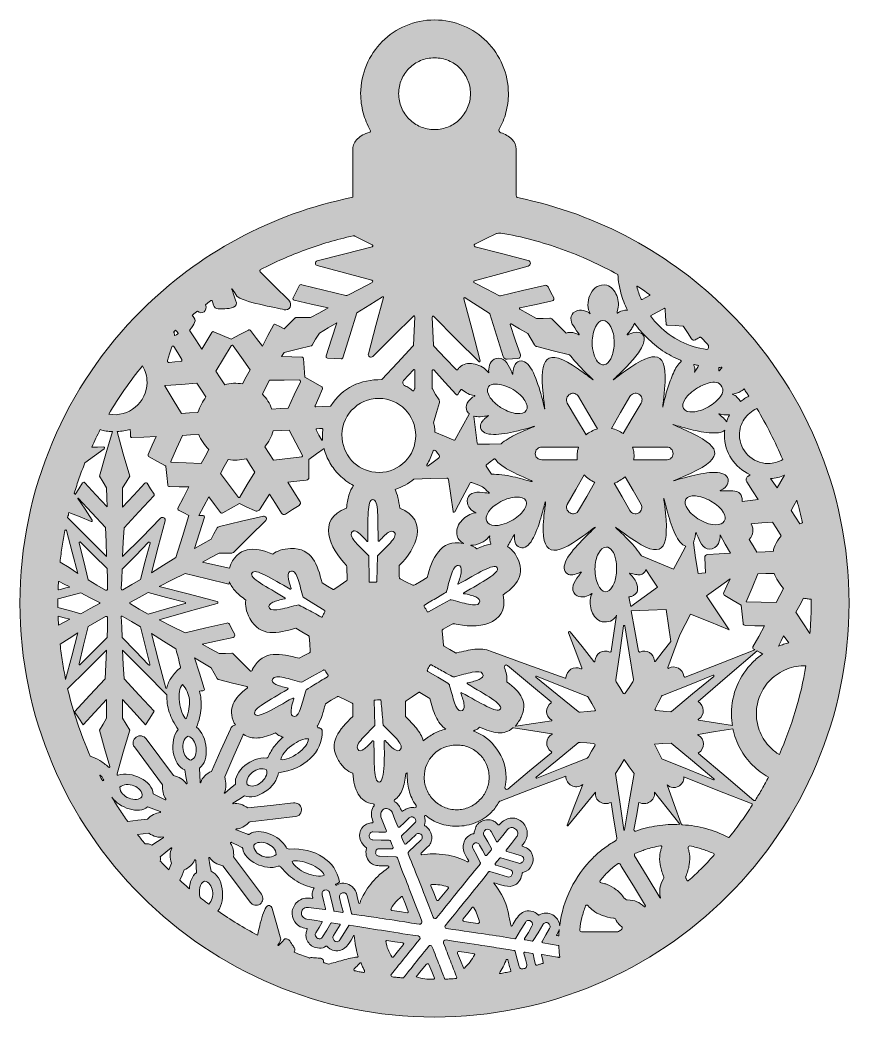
# Model space of a CAD drawing. Header units: inches. Extents: x -15.8 to -7.5, y -7.5 to 2.5.
import ezdxf

# ---------------------------------------------------------------- set-up
doc = ezdxf.new("R2010")
doc.units = ezdxf.units.IN
doc.header["$MEASUREMENT"] = 0
doc.layers.add('_U+0421_U+043B_U+043E_U+0439 1', color=7, linetype='Continuous')

# ---------------------------------------------------------------- blocks, each defined once
blk = doc.blocks.new('block 2')
at = {"layer": '_U+0421_U+043B_U+043E_U+0439 1', "true_color": 0xffffff}
h = blk.add_hatch(color=7, dxfattribs=at)
edge = h.paths.add_edge_path()
edge.add_spline(control_points=[(-10.842, 0.723), (-10.84, 0.721), (-10.839, 0.72), (-10.838, 0.72), (-10.837, 0.719), (-10.836, 0.719), (-10.833, 0.718), (-10.427, 0.635), (-10.042, 0.493), (-9.688, 0.302), (-9.334, 0.11), (-9.011, -0.132), (-8.728, -0.414), (-8.352, -0.79), (-8.048, -1.237), (-7.838, -1.734), (-7.627, -2.23), (-7.511, -2.776), (-7.511, -3.349), (-7.511, -3.922), (-7.627, -4.468), (-7.838, -4.965), (-8.048, -5.462), (-8.352, -5.909), (-8.728, -6.284), (-9.104, -6.66), (-9.552, -6.964), (-10.049, -7.174), (-10.546, -7.384), (-11.093, -7.5), (-11.666, -7.5), (-12.24, -7.5), (-12.787, -7.384), (-13.284, -7.174), (-13.781, -6.964), (-14.229, -6.66), (-14.605, -6.284), (-14.981, -5.909), (-15.285, -5.462), (-15.496, -4.965), (-15.706, -4.468), (-15.822, -3.922), (-15.822, -3.349), (-15.822, -2.776), (-15.706, -2.23), (-15.496, -1.734), (-15.285, -1.237), (-14.981, -0.79), (-14.605, -0.414), (-14.321, -0.13), (-13.996, 0.113), (-13.639, 0.305), (-13.283, 0.497), (-12.895, 0.639), (-12.485, 0.721), (-12.485, 0.721), (-12.485, 0.731), (-12.485, 0.731), (-12.485, 0.731), (-12.485, 0.741), (-12.485, 0.741), (-12.485, 0.741), (-12.485, 0.973), (-12.485, 0.973), (-12.485, 0.973), (-12.485, 1.205), (-12.485, 1.205), (-12.485, 1.243), (-12.468, 1.279), (-12.438, 1.308), (-12.409, 1.337), (-12.367, 1.36), (-12.318, 1.373), (-12.314, 1.374), (-12.31, 1.377), (-12.309, 1.381), (-12.307, 1.385), (-12.307, 1.39), (-12.31, 1.394), (-12.34, 1.448), (-12.365, 1.507), (-12.381, 1.568), (-12.398, 1.629), (-12.407, 1.694), (-12.407, 1.761), (-12.407, 1.863), (-12.386, 1.96), (-12.348, 2.048), (-12.311, 2.137), (-12.257, 2.217), (-12.19, 2.284), (-12.123, 2.35), (-12.043, 2.404), (-11.955, 2.442), (-11.866, 2.479), (-11.769, 2.5), (-11.666, 2.5), (-11.564, 2.5), (-11.467, 2.479), (-11.378, 2.442), (-11.29, 2.404), (-11.21, 2.35), (-11.143, 2.284), (-11.076, 2.217), (-11.022, 2.137), (-10.985, 2.048), (-10.947, 1.96), (-10.926, 1.863), (-10.926, 1.761), (-10.926, 1.696), (-10.935, 1.633), (-10.95, 1.574), (-10.966, 1.514), (-10.989, 1.457), (-11.018, 1.404), (-11.022, 1.397), (-11.022, 1.39), (-11.019, 1.383), (-11.016, 1.377), (-11.011, 1.372), (-11.003, 1.369), (-10.958, 1.356), (-10.919, 1.333), (-10.891, 1.304), (-10.864, 1.276), (-10.848, 1.241), (-10.848, 1.205), (-10.848, 1.205), (-10.848, 0.973), (-10.848, 0.973), (-10.848, 0.973), (-10.848, 0.741), (-10.848, 0.741), (-10.848, 0.741), (-10.847, 0.738), (-10.846, 0.734), (-10.845, 0.73), (-10.843, 0.725), (-10.842, 0.723)], knot_values=[0, 0, 0, 0, 1, 1, 1, 2, 2, 2, 3, 3, 3, 4, 4, 4, 5, 5, 5, 6, 6, 6, 7, 7, 7, 8, 8, 8, 9, 9, 9, 10, 10, 10, 11, 11, 11, 12, 12, 12, 13, 13, 13, 14, 14, 14, 15, 15, 15, 16, 16, 16, 17, 17, 17, 18, 18, 18, 19, 19, 19, 20, 20, 20, 21, 21, 21, 22, 22, 22, 23, 23, 23, 24, 24, 24, 25, 25, 25, 26, 26, 26, 27, 27, 27, 28, 28, 28, 29, 29, 29, 30, 30, 30, 31, 31, 31, 32, 32, 32, 33, 33, 33, 34, 34, 34, 35, 35, 35, 36, 36, 36, 37, 37, 37, 38, 38, 38, 39, 39, 39, 40, 40, 40, 41, 41, 41, 42, 42, 42, 43, 43, 43, 44, 44, 44, 45, 45, 45, 46, 46, 46, 46], degree=3, periodic=1)
edge = h.paths.add_edge_path()
edge.add_spline(control_points=[(-11.412, 2.015), (-11.444, 2.048), (-11.483, 2.074), (-11.526, 2.092), (-11.569, 2.11), (-11.617, 2.12), (-11.666, 2.12), (-11.716, 2.12), (-11.763, 2.11), (-11.807, 2.092), (-11.85, 2.074), (-11.888, 2.048), (-11.921, 2.015), (-11.954, 1.983), (-11.98, 1.944), (-11.998, 1.901), (-12.016, 1.858), (-12.026, 1.81), (-12.026, 1.761), (-12.026, 1.711), (-12.016, 1.664), (-11.998, 1.621), (-11.98, 1.578), (-11.954, 1.539), (-11.921, 1.506), (-11.888, 1.474), (-11.85, 1.447), (-11.807, 1.429), (-11.763, 1.411), (-11.716, 1.401), (-11.666, 1.401), (-11.617, 1.401), (-11.569, 1.411), (-11.526, 1.429), (-11.483, 1.447), (-11.444, 1.474), (-11.412, 1.506), (-11.379, 1.539), (-11.353, 1.578), (-11.335, 1.621), (-11.316, 1.664), (-11.306, 1.711), (-11.306, 1.761), (-11.306, 1.81), (-11.316, 1.858), (-11.335, 1.901), (-11.353, 1.944), (-11.379, 1.983), (-11.412, 2.015), (-11.412, 2.015), (-11.412, 2.015), (-11.412, 2.015), (-11.412, 2.015), (-11.412, 2.015), (-11.412, 2.015)], knot_values=[0, 0, 0, 0, 1, 1, 1, 2, 2, 2, 3, 3, 3, 4, 4, 4, 5, 5, 5, 6, 6, 6, 7, 7, 7, 8, 8, 8, 9, 9, 9, 10, 10, 10, 11, 11, 11, 12, 12, 12, 13, 13, 13, 14, 14, 14, 15, 15, 15, 16, 16, 16, 17, 17, 17, 18, 18, 18, 18], degree=3, periodic=1)
edge = h.paths.add_edge_path()
edge.add_spline(control_points=[(-11.045, 0.358), (-11.045, 0.358), (-11.154, 0.304), (-11.154, 0.304), (-11.154, 0.304), (-11.262, 0.25), (-11.262, 0.25), (-11.268, 0.247), (-11.27, 0.242), (-11.269, 0.237), (-11.269, 0.232), (-11.266, 0.227), (-11.26, 0.226), (-11.26, 0.226), (-10.994, 0.156), (-10.994, 0.156), (-10.994, 0.156), (-10.728, 0.087), (-10.728, 0.087), (-10.714, 0.084), (-10.706, 0.072), (-10.706, 0.06), (-10.706, 0.048), (-10.713, 0.036), (-10.727, 0.032), (-10.727, 0.032), (-10.996, -0.042), (-10.996, -0.042), (-10.996, -0.042), (-11.265, -0.115), (-11.265, -0.115), (-11.27, -0.117), (-11.273, -0.121), (-11.273, -0.125), (-11.274, -0.13), (-11.272, -0.134), (-11.267, -0.137), (-11.267, -0.137), (-11.142, -0.201), (-11.142, -0.201), (-11.142, -0.201), (-11.016, -0.266), (-11.016, -0.266), (-11.014, -0.267), (-11.012, -0.268), (-11.01, -0.268), (-11.008, -0.268), (-11.006, -0.268), (-11.004, -0.268), (-11.004, -0.268), (-10.784, -0.215), (-10.784, -0.215), (-10.784, -0.215), (-10.563, -0.162), (-10.563, -0.162), (-10.556, -0.16), (-10.549, -0.161), (-10.543, -0.164), (-10.536, -0.167), (-10.531, -0.171), (-10.528, -0.178), (-10.528, -0.178), (-10.5, -0.232), (-10.5, -0.232), (-10.5, -0.232), (-10.472, -0.286), (-10.472, -0.286), (-10.469, -0.292), (-10.469, -0.299), (-10.471, -0.305), (-10.474, -0.311), (-10.48, -0.316), (-10.487, -0.317), (-10.487, -0.317), (-10.648, -0.353), (-10.648, -0.353), (-10.648, -0.353), (-10.81, -0.388), (-10.81, -0.388), (-10.813, -0.389), (-10.814, -0.391), (-10.815, -0.393), (-10.815, -0.396), (-10.814, -0.398), (-10.812, -0.4), (-10.812, -0.4), (-10.727, -0.447), (-10.727, -0.447), (-10.727, -0.447), (-10.643, -0.495), (-10.643, -0.495), (-10.643, -0.495), (-10.577, -0.493), (-10.577, -0.493), (-10.577, -0.493), (-10.511, -0.491), (-10.511, -0.491), (-10.506, -0.491), (-10.501, -0.491), (-10.497, -0.493), (-10.493, -0.495), (-10.489, -0.497), (-10.486, -0.5), (-10.486, -0.5), (-10.416, -0.571), (-10.416, -0.571), (-10.416, -0.571), (-10.346, -0.641), (-10.346, -0.641), (-10.336, -0.636), (-10.326, -0.634), (-10.314, -0.633), (-10.303, -0.633), (-10.291, -0.634), (-10.28, -0.636), (-10.235, -0.648), (-10.216, -0.66), (-10.215, -0.657), (-10.215, -0.654), (-10.232, -0.636), (-10.261, -0.589), (-10.28, -0.563), (-10.294, -0.536), (-10.298, -0.51), (-10.302, -0.485), (-10.296, -0.46), (-10.275, -0.438), (-10.249, -0.415), (-10.219, -0.409), (-10.192, -0.411), (-10.164, -0.414), (-10.138, -0.424), (-10.119, -0.434), (-10.11, -0.441), (-10.106, -0.446), (-10.106, -0.446), (-10.106, -0.446), (-10.11, -0.441), (-10.114, -0.429), (-10.138, -0.372), (-10.131, -0.298), (-10.1, -0.242), (-10.069, -0.185), (-10.013, -0.147), (-9.94, -0.161), (-9.893, -0.175), (-9.859, -0.216), (-9.84, -0.265), (-9.821, -0.314), (-9.817, -0.37), (-9.832, -0.415), (-9.833, -0.423), (-9.835, -0.428), (-9.836, -0.432), (-9.837, -0.437), (-9.837, -0.439), (-9.837, -0.441), (-9.836, -0.445), (-9.83, -0.438), (-9.813, -0.429), (-9.797, -0.42), (-9.771, -0.41), (-9.733, -0.41), (-9.733, -0.41), (-9.733, -0.41), (-9.733, -0.41), (-9.733, -0.41), (-9.733, -0.41), (-9.733, -0.41), (-9.76, -0.355), (-9.782, -0.298), (-9.798, -0.239), (-9.814, -0.179), (-9.824, -0.118), (-9.829, -0.054), (-10.008, 0.046), (-10.196, 0.131), (-10.392, 0.202), (-10.588, 0.272), (-10.791, 0.326), (-11.001, 0.363), (-11.005, 0.364), (-11.016, 0.363), (-11.026, 0.361), (-11.036, 0.36), (-11.045, 0.358), (-11.045, 0.358)], knot_values=[0, 0, 0, 0, 1, 1, 1, 2, 2, 2, 3, 3, 3, 4, 4, 4, 5, 5, 5, 6, 6, 6, 7, 7, 7, 8, 8, 8, 9, 9, 9, 10, 10, 10, 11, 11, 11, 12, 12, 12, 13, 13, 13, 14, 14, 14, 15, 15, 15, 16, 16, 16, 17, 17, 17, 18, 18, 18, 19, 19, 19, 20, 20, 20, 21, 21, 21, 22, 22, 22, 23, 23, 23, 24, 24, 24, 25, 25, 25, 26, 26, 26, 27, 27, 27, 28, 28, 28, 29, 29, 29, 30, 30, 30, 31, 31, 31, 32, 32, 32, 33, 33, 33, 34, 34, 34, 35, 35, 35, 36, 36, 36, 37, 37, 37, 38, 38, 38, 39, 39, 39, 40, 40, 40, 41, 41, 41, 42, 42, 42, 43, 43, 43, 44, 44, 44, 45, 45, 45, 46, 46, 46, 47, 47, 47, 48, 48, 48, 49, 49, 49, 50, 50, 50, 51, 51, 51, 52, 52, 52, 53, 53, 53, 54, 54, 54, 55, 55, 55, 56, 56, 56, 57, 57, 57, 58, 58, 58, 59, 59, 59, 60, 60, 60, 61, 61, 61, 62, 62, 62, 62], degree=3, periodic=1)
edge = h.paths.add_edge_path()
edge.add_spline(control_points=[(-9.638, -0.174), (-9.633, -0.196), (-9.626, -0.217), (-9.619, -0.238), (-9.612, -0.259), (-9.604, -0.28), (-9.594, -0.3), (-9.593, -0.302), (-9.592, -0.303), (-9.59, -0.304), (-9.588, -0.304), (-9.586, -0.304), (-9.584, -0.303), (-9.584, -0.303), (-9.548, -0.282), (-9.548, -0.282), (-9.548, -0.282), (-9.512, -0.262), (-9.512, -0.262), (-9.51, -0.261), (-9.509, -0.259), (-9.509, -0.257), (-9.509, -0.256), (-9.51, -0.254), (-9.512, -0.253), (-9.532, -0.239), (-9.552, -0.225), (-9.572, -0.211), (-9.593, -0.198), (-9.613, -0.184), (-9.634, -0.171), (-9.635, -0.17), (-9.636, -0.17), (-9.637, -0.171), (-9.638, -0.172), (-9.638, -0.173), (-9.638, -0.174)], knot_values=[0, 0, 0, 0, 1, 1, 1, 2, 2, 2, 3, 3, 3, 4, 4, 4, 5, 5, 5, 6, 6, 6, 7, 7, 7, 8, 8, 8, 9, 9, 9, 10, 10, 10, 11, 11, 11, 12, 12, 12, 12], degree=3, periodic=1)
edge = h.paths.add_edge_path()
edge.add_spline(control_points=[(-8.563, -1.201), (-8.577, -1.213), (-8.591, -1.222), (-8.606, -1.23), (-8.621, -1.238), (-8.637, -1.244), (-8.653, -1.248), (-8.671, -1.253), (-8.681, -1.253), (-8.682, -1.253), (-8.683, -1.254), (-8.676, -1.255), (-8.662, -1.262), (-8.65, -1.269), (-8.638, -1.278), (-8.628, -1.29), (-8.617, -1.301), (-8.608, -1.314), (-8.6, -1.328), (-8.587, -1.317), (-8.574, -1.307), (-8.559, -1.298), (-8.545, -1.289), (-8.53, -1.28), (-8.515, -1.273), (-8.523, -1.261), (-8.531, -1.249), (-8.539, -1.237), (-8.547, -1.225), (-8.555, -1.213), (-8.563, -1.201), (-8.563, -1.201), (-8.563, -1.201), (-8.563, -1.201), (-8.563, -1.201), (-8.563, -1.201), (-8.563, -1.201)], knot_values=[0, 0, 0, 0, 1, 1, 1, 2, 2, 2, 3, 3, 3, 4, 4, 4, 5, 5, 5, 6, 6, 6, 7, 7, 7, 8, 8, 8, 9, 9, 9, 10, 10, 10, 11, 11, 11, 12, 12, 12, 12], degree=3, periodic=1)
edge = h.paths.add_edge_path()
edge.add_spline(control_points=[(-8.435, -1.398), (-8.488, -1.421), (-8.531, -1.458), (-8.562, -1.504), (-8.593, -1.55), (-8.61, -1.604), (-8.61, -1.662), (-8.61, -1.741), (-8.578, -1.812), (-8.525, -1.864), (-8.473, -1.916), (-8.401, -1.949), (-8.322, -1.949), (-8.296, -1.949), (-8.27, -1.945), (-8.245, -1.938), (-8.221, -1.932), (-8.198, -1.922), (-8.176, -1.909), (-8.213, -1.82), (-8.253, -1.733), (-8.297, -1.648), (-8.34, -1.563), (-8.386, -1.479), (-8.435, -1.398), (-8.435, -1.398), (-8.435, -1.398), (-8.435, -1.398), (-8.435, -1.398), (-8.435, -1.398), (-8.435, -1.398)], knot_values=[0, 0, 0, 0, 1, 1, 1, 2, 2, 2, 3, 3, 3, 4, 4, 4, 5, 5, 5, 6, 6, 6, 7, 7, 7, 8, 8, 8, 9, 9, 9, 10, 10, 10, 10], degree=3, periodic=1)
edge = h.paths.add_edge_path()
edge.add_spline(control_points=[(-8.035, -2.317), (-8.035, -2.317), (-8.063, -2.368), (-8.063, -2.368), (-8.063, -2.368), (-8.091, -2.42), (-8.091, -2.42), (-8.091, -2.42), (-8.049, -2.486), (-8.049, -2.486), (-8.049, -2.486), (-8.006, -2.552), (-8.006, -2.552), (-8.002, -2.55), (-7.997, -2.548), (-7.992, -2.547), (-7.987, -2.546), (-7.983, -2.545), (-7.978, -2.544), (-7.986, -2.505), (-7.995, -2.467), (-8.005, -2.429), (-8.014, -2.392), (-8.024, -2.354), (-8.035, -2.317), (-8.035, -2.317), (-8.035, -2.317), (-8.035, -2.317), (-8.035, -2.317), (-8.035, -2.317), (-8.035, -2.317)], knot_values=[0, 0, 0, 0, 1, 1, 1, 2, 2, 2, 3, 3, 3, 4, 4, 4, 5, 5, 5, 6, 6, 6, 7, 7, 7, 8, 8, 8, 9, 9, 9, 10, 10, 10, 10], degree=3, periodic=1)
edge = h.paths.add_edge_path()
edge.add_spline(control_points=[(-7.891, -3.309), (-7.904, -3.308), (-7.917, -3.307), (-7.93, -3.305), (-7.944, -3.303), (-7.956, -3.301), (-7.968, -3.3), (-7.968, -3.3), (-8.006, -3.37), (-8.006, -3.37), (-8.006, -3.37), (-8.044, -3.441), (-8.044, -3.441), (-8.044, -3.441), (-7.974, -3.547), (-7.974, -3.547), (-7.974, -3.547), (-7.903, -3.653), (-7.903, -3.653), (-7.899, -3.596), (-7.895, -3.539), (-7.893, -3.481), (-7.891, -3.424), (-7.891, -3.366), (-7.891, -3.309), (-7.891, -3.309), (-7.891, -3.309), (-7.891, -3.309), (-7.891, -3.309), (-7.891, -3.309), (-7.891, -3.309)], knot_values=[0, 0, 0, 0, 1, 1, 1, 2, 2, 2, 3, 3, 3, 4, 4, 4, 5, 5, 5, 6, 6, 6, 7, 7, 7, 8, 8, 8, 9, 9, 9, 10, 10, 10, 10], degree=3, periodic=1)
edge = h.paths.add_edge_path()
edge.add_spline(control_points=[(-7.943, -3.978), (-8.009, -3.975), (-8.075, -3.987), (-8.135, -4.011), (-8.196, -4.035), (-8.252, -4.072), (-8.299, -4.118), (-8.343, -4.163), (-8.379, -4.215), (-8.403, -4.272), (-8.427, -4.329), (-8.44, -4.391), (-8.44, -4.457), (-8.44, -4.523), (-8.427, -4.587), (-8.403, -4.644), (-8.379, -4.702), (-8.343, -4.753), (-8.299, -4.796), (-8.286, -4.81), (-8.272, -4.823), (-8.257, -4.835), (-8.242, -4.847), (-8.226, -4.858), (-8.21, -4.868), (-8.148, -4.727), (-8.094, -4.583), (-8.05, -4.434), (-8.005, -4.286), (-7.969, -4.133), (-7.943, -3.978), (-7.943, -3.978), (-7.943, -3.978), (-7.943, -3.978), (-7.943, -3.978), (-7.943, -3.978), (-7.943, -3.978)], knot_values=[0, 0, 0, 0, 1, 1, 1, 2, 2, 2, 3, 3, 3, 4, 4, 4, 5, 5, 5, 6, 6, 6, 7, 7, 7, 8, 8, 8, 9, 9, 9, 10, 10, 10, 11, 11, 11, 12, 12, 12, 12], degree=3, periodic=1)
edge = h.paths.add_edge_path()
edge.add_spline(control_points=[(-8.319, -5.094), (-8.348, -5.078), (-8.376, -5.06), (-8.402, -5.04), (-8.429, -5.02), (-8.454, -4.998), (-8.478, -4.975), (-8.527, -4.925), (-8.57, -4.869), (-8.604, -4.807), (-8.637, -4.745), (-8.662, -4.678), (-8.676, -4.608), (-8.676, -4.608), (-8.85, -4.637), (-8.85, -4.637), (-8.85, -4.637), (-9.024, -4.667), (-9.024, -4.667), (-9.025, -4.667), (-9.026, -4.668), (-9.026, -4.67), (-9.026, -4.671), (-9.026, -4.672), (-9.024, -4.673), (-8.988, -4.691), (-8.97, -4.726), (-8.97, -4.761), (-8.969, -4.795), (-8.986, -4.83), (-9.02, -4.85), (-9.021, -4.85), (-9.022, -4.852), (-9.022, -4.853), (-9.022, -4.854), (-9.022, -4.855), (-9.021, -4.856), (-9.021, -4.856), (-8.743, -5.092), (-8.743, -5.092), (-8.743, -5.092), (-8.466, -5.327), (-8.466, -5.327), (-8.464, -5.329), (-8.46, -5.33), (-8.457, -5.329), (-8.455, -5.329), (-8.452, -5.327), (-8.45, -5.324), (-8.427, -5.287), (-8.404, -5.249), (-8.382, -5.211), (-8.36, -5.172), (-8.339, -5.133), (-8.319, -5.094), (-8.319, -5.094), (-8.319, -5.094), (-8.319, -5.094), (-8.319, -5.094), (-8.319, -5.094), (-8.319, -5.094)], knot_values=[0, 0, 0, 0, 1, 1, 1, 2, 2, 2, 3, 3, 3, 4, 4, 4, 5, 5, 5, 6, 6, 6, 7, 7, 7, 8, 8, 8, 9, 9, 9, 10, 10, 10, 11, 11, 11, 12, 12, 12, 13, 13, 13, 14, 14, 14, 15, 15, 15, 16, 16, 16, 17, 17, 17, 18, 18, 18, 19, 19, 19, 20, 20, 20, 20], degree=3, periodic=1)
edge = h.paths.add_edge_path()
edge.add_spline(control_points=[(-8.483, -5.363), (-8.483, -5.363), (-8.825, -5.227), (-8.825, -5.227), (-8.825, -5.227), (-9.166, -5.092), (-9.166, -5.092), (-9.166, -5.135), (-9.19, -5.17), (-9.223, -5.187), (-9.256, -5.204), (-9.299, -5.203), (-9.336, -5.172), (-9.336, -5.172), (-9.265, -5.368), (-9.265, -5.368), (-9.265, -5.368), (-9.194, -5.563), (-9.194, -5.563), (-9.193, -5.566), (-9.191, -5.568), (-9.188, -5.57), (-9.186, -5.571), (-9.183, -5.573), (-9.18, -5.573), (-9.1, -5.576), (-9.022, -5.589), (-8.946, -5.61), (-8.87, -5.631), (-8.797, -5.66), (-8.725, -5.696), (-8.722, -5.698), (-8.719, -5.698), (-8.716, -5.698), (-8.714, -5.697), (-8.711, -5.695), (-8.709, -5.693), (-8.668, -5.642), (-8.629, -5.59), (-8.591, -5.537), (-8.554, -5.484), (-8.517, -5.431), (-8.482, -5.376), (-8.481, -5.374), (-8.481, -5.371), (-8.482, -5.368), (-8.482, -5.365), (-8.483, -5.363), (-8.483, -5.363)], knot_values=[0, 0, 0, 0, 1, 1, 1, 2, 2, 2, 3, 3, 3, 4, 4, 4, 5, 5, 5, 6, 6, 6, 7, 7, 7, 8, 8, 8, 9, 9, 9, 10, 10, 10, 11, 11, 11, 12, 12, 12, 13, 13, 13, 14, 14, 14, 15, 15, 15, 16, 16, 16, 16], degree=3, periodic=1)
edge = h.paths.add_edge_path()
edge.add_spline(control_points=[(-10.9, -7.035), (-10.907, -7.02), (-10.913, -7.001), (-10.918, -6.981), (-10.924, -6.962), (-10.928, -6.942), (-10.933, -6.925), (-10.933, -6.924), (-10.937, -6.923), (-10.94, -6.922), (-10.943, -6.921), (-10.947, -6.921), (-10.947, -6.923), (-10.954, -6.944), (-10.966, -6.97), (-10.979, -6.995), (-10.992, -7.02), (-11.006, -7.045), (-11.016, -7.061), (-11.017, -7.062), (-11.016, -7.063), (-11.016, -7.063), (-11.016, -7.064), (-11.015, -7.064), (-11.014, -7.064), (-10.995, -7.061), (-10.977, -7.058), (-10.958, -7.054), (-10.94, -7.051), (-10.921, -7.047), (-10.902, -7.043), (-10.901, -7.043), (-10.901, -7.042), (-10.9, -7.04), (-10.9, -7.038), (-10.9, -7.036), (-10.9, -7.035)], knot_values=[0, 0, 0, 0, 1, 1, 1, 2, 2, 2, 3, 3, 3, 4, 4, 4, 5, 5, 5, 6, 6, 6, 7, 7, 7, 8, 8, 8, 9, 9, 9, 10, 10, 10, 11, 11, 11, 12, 12, 12, 12], degree=3, periodic=1)
edge = h.paths.add_edge_path()
edge.add_spline(control_points=[(-11.444, -7.1), (-11.464, -7.047), (-11.485, -6.993), (-11.507, -6.937), (-11.529, -6.881), (-11.551, -6.822), (-11.576, -6.758), (-11.579, -6.75), (-11.577, -6.741), (-11.572, -6.735), (-11.567, -6.729), (-11.559, -6.725), (-11.551, -6.727), (-11.286, -6.767), (-11.201, -6.78), (-11.139, -6.79), (-11.078, -6.799), (-11.04, -6.805), (-10.87, -6.832), (-10.867, -6.832), (-10.864, -6.834), (-10.862, -6.836), (-10.859, -6.838), (-10.858, -6.84), (-10.857, -6.843), (-10.857, -6.843), (-10.837, -6.918), (-10.837, -6.918), (-10.837, -6.918), (-10.817, -6.993), (-10.817, -6.993), (-10.816, -6.998), (-10.813, -7.003), (-10.81, -7.007), (-10.807, -7.011), (-10.802, -7.014), (-10.798, -7.017), (-10.796, -7.017), (-10.795, -7.018), (-10.793, -7.018), (-10.792, -7.018), (-10.79, -7.018), (-10.788, -7.018), (-10.783, -7.016), (-10.777, -7.015), (-10.771, -7.013), (-10.765, -7.012), (-10.759, -7.011), (-10.753, -7.009), (-10.748, -7.004), (-10.745, -6.999), (-10.743, -6.993), (-10.741, -6.987), (-10.74, -6.981), (-10.742, -6.974), (-10.742, -6.974), (-10.756, -6.918), (-10.756, -6.918), (-10.756, -6.918), (-10.771, -6.863), (-10.771, -6.863), (-10.772, -6.859), (-10.771, -6.855), (-10.769, -6.853), (-10.766, -6.851), (-10.763, -6.849), (-10.759, -6.85), (-10.759, -6.85), (-10.722, -6.855), (-10.722, -6.855), (-10.722, -6.855), (-10.685, -6.861), (-10.685, -6.861), (-10.683, -6.861), (-10.682, -6.862), (-10.681, -6.863), (-10.68, -6.864), (-10.68, -6.865), (-10.679, -6.866), (-10.679, -6.866), (-10.666, -6.921), (-10.666, -6.921), (-10.666, -6.921), (-10.653, -6.975), (-10.653, -6.975), (-10.652, -6.977), (-10.651, -6.979), (-10.649, -6.98), (-10.648, -6.981), (-10.646, -6.981), (-10.644, -6.98), (-10.633, -6.978), (-10.623, -6.974), (-10.612, -6.971), (-10.602, -6.968), (-10.592, -6.965), (-10.581, -6.962), (-10.58, -6.962), (-10.578, -6.96), (-10.577, -6.959), (-10.577, -6.958), (-10.576, -6.956), (-10.577, -6.954), (-10.577, -6.954), (-10.585, -6.916), (-10.585, -6.916), (-10.585, -6.916), (-10.594, -6.878), (-10.594, -6.878), (-10.594, -6.877), (-10.594, -6.875), (-10.593, -6.874), (-10.591, -6.872), (-10.59, -6.872), (-10.588, -6.872), (-10.588, -6.872), (-10.512, -6.886), (-10.512, -6.886), (-10.512, -6.886), (-10.435, -6.899), (-10.435, -6.899), (-10.433, -6.899), (-10.431, -6.9), (-10.428, -6.9), (-10.426, -6.901), (-10.423, -6.901), (-10.421, -6.902), (-10.418, -6.902), (-10.415, -6.902), (-10.413, -6.901), (-10.411, -6.9), (-10.41, -6.897), (-10.411, -6.894), (-10.412, -6.882), (-10.415, -6.862), (-10.417, -6.842), (-10.419, -6.821), (-10.421, -6.8), (-10.421, -6.786), (-10.421, -6.784), (-10.422, -6.783), (-10.423, -6.782), (-10.423, -6.781), (-10.424, -6.781), (-10.426, -6.781), (-10.426, -6.781), (-10.504, -6.768), (-10.504, -6.768), (-10.504, -6.768), (-10.582, -6.755), (-10.582, -6.755), (-10.585, -6.755), (-10.588, -6.753), (-10.589, -6.75), (-10.59, -6.747), (-10.59, -6.744), (-10.589, -6.741), (-10.589, -6.741), (-10.552, -6.677), (-10.552, -6.677), (-10.552, -6.677), (-10.515, -6.612), (-10.515, -6.612), (-10.508, -6.603), (-10.507, -6.592), (-10.51, -6.582), (-10.513, -6.572), (-10.52, -6.563), (-10.529, -6.556), (-10.539, -6.551), (-10.549, -6.551), (-10.559, -6.555), (-10.568, -6.558), (-10.577, -6.565), (-10.581, -6.575), (-10.581, -6.575), (-10.629, -6.654), (-10.629, -6.654), (-10.629, -6.654), (-10.677, -6.733), (-10.677, -6.733), (-10.678, -6.735), (-10.679, -6.736), (-10.681, -6.737), (-10.683, -6.738), (-10.685, -6.738), (-10.687, -6.738), (-10.687, -6.738), (-10.722, -6.732), (-10.722, -6.732), (-10.722, -6.732), (-10.756, -6.727), (-10.756, -6.727), (-10.759, -6.727), (-10.762, -6.724), (-10.763, -6.722), (-10.764, -6.719), (-10.764, -6.716), (-10.763, -6.713), (-10.763, -6.713), (-10.726, -6.651), (-10.726, -6.651), (-10.726, -6.651), (-10.69, -6.589), (-10.69, -6.589), (-10.685, -6.579), (-10.684, -6.569), (-10.686, -6.559), (-10.689, -6.55), (-10.695, -6.542), (-10.704, -6.537), (-10.713, -6.53), (-10.724, -6.529), (-10.733, -6.532), (-10.743, -6.534), (-10.751, -6.542), (-10.756, -6.551), (-10.756, -6.551), (-10.803, -6.63), (-10.803, -6.63), (-10.803, -6.63), (-10.851, -6.709), (-10.851, -6.709), (-10.852, -6.711), (-10.854, -6.713), (-10.856, -6.714), (-10.858, -6.714), (-10.86, -6.715), (-10.862, -6.714), (-10.977, -6.696), (-11.057, -6.684), (-11.155, -6.669), (-11.252, -6.654), (-11.366, -6.638), (-11.548, -6.611), (-11.554, -6.61), (-11.559, -6.606), (-11.561, -6.601), (-11.563, -6.596), (-11.562, -6.59), (-11.559, -6.585), (-11.455, -6.456), (-11.38, -6.363), (-11.314, -6.282), (-11.248, -6.2), (-11.191, -6.13), (-11.124, -6.045), (-11.123, -6.043), (-11.121, -6.041), (-11.118, -6.041), (-11.116, -6.04), (-11.114, -6.04), (-11.111, -6.041), (-11.111, -6.041), (-11.023, -6.068), (-11.023, -6.068), (-11.023, -6.068), (-10.935, -6.095), (-10.935, -6.095), (-10.925, -6.097), (-10.915, -6.096), (-10.906, -6.091), (-10.897, -6.086), (-10.89, -6.078), (-10.888, -6.066), (-10.883, -6.057), (-10.884, -6.046), (-10.889, -6.038), (-10.894, -6.029), (-10.902, -6.022), (-10.912, -6.019), (-10.912, -6.019), (-10.982, -5.998), (-10.982, -5.998), (-10.982, -5.998), (-11.052, -5.976), (-11.052, -5.976), (-11.056, -5.975), (-11.058, -5.973), (-11.059, -5.97), (-11.06, -5.967), (-11.06, -5.963), (-11.057, -5.96), (-11.057, -5.96), (-11.037, -5.935), (-11.037, -5.935), (-11.037, -5.935), (-11.016, -5.909), (-11.016, -5.909), (-11.015, -5.907), (-11.012, -5.905), (-11.01, -5.904), (-11.007, -5.903), (-11.004, -5.903), (-11.001, -5.904), (-11.001, -5.904), (-10.912, -5.931), (-10.912, -5.931), (-10.912, -5.931), (-10.822, -5.958), (-10.822, -5.958), (-10.812, -5.96), (-10.802, -5.958), (-10.793, -5.953), (-10.784, -5.947), (-10.777, -5.939), (-10.775, -5.93), (-10.77, -5.92), (-10.771, -5.91), (-10.776, -5.901), (-10.781, -5.892), (-10.789, -5.885), (-10.798, -5.883), (-10.798, -5.883), (-10.871, -5.861), (-10.871, -5.861), (-10.871, -5.861), (-10.943, -5.839), (-10.943, -5.839), (-10.946, -5.838), (-10.948, -5.836), (-10.948, -5.834), (-10.949, -5.832), (-10.949, -5.829), (-10.947, -5.827), (-10.947, -5.827), (-10.896, -5.761), (-10.896, -5.761), (-10.896, -5.761), (-10.845, -5.694), (-10.845, -5.694), (-10.834, -5.683), (-10.829, -5.667), (-10.831, -5.653), (-10.832, -5.638), (-10.84, -5.624), (-10.855, -5.615), (-10.867, -5.603), (-10.882, -5.598), (-10.897, -5.599), (-10.911, -5.6), (-10.925, -5.608), (-10.935, -5.619), (-10.935, -5.619), (-10.983, -5.68), (-10.983, -5.68), (-10.983, -5.68), (-11.031, -5.74), (-11.031, -5.74), (-11.032, -5.743), (-11.035, -5.744), (-11.038, -5.744), (-11.041, -5.743), (-11.043, -5.742), (-11.045, -5.739), (-11.045, -5.739), (-11.072, -5.689), (-11.072, -5.689), (-11.072, -5.689), (-11.1, -5.638), (-11.1, -5.638), (-11.105, -5.629), (-11.113, -5.622), (-11.122, -5.618), (-11.132, -5.615), (-11.143, -5.615), (-11.152, -5.619), (-11.161, -5.626), (-11.168, -5.636), (-11.172, -5.646), (-11.176, -5.656), (-11.176, -5.666), (-11.171, -5.676), (-11.171, -5.676), (-11.133, -5.742), (-11.133, -5.742), (-11.133, -5.742), (-11.096, -5.808), (-11.096, -5.808), (-11.094, -5.811), (-11.094, -5.814), (-11.094, -5.817), (-11.094, -5.82), (-11.096, -5.822), (-11.098, -5.825), (-11.098, -5.825), (-11.12, -5.851), (-11.12, -5.851), (-11.12, -5.851), (-11.143, -5.877), (-11.143, -5.877), (-11.145, -5.88), (-11.148, -5.881), (-11.151, -5.88), (-11.154, -5.88), (-11.157, -5.878), (-11.159, -5.876), (-11.159, -5.876), (-11.186, -5.825), (-11.186, -5.825), (-11.186, -5.825), (-11.214, -5.775), (-11.214, -5.775), (-11.218, -5.765), (-11.226, -5.758), (-11.236, -5.755), (-11.245, -5.751), (-11.256, -5.751), (-11.265, -5.756), (-11.275, -5.763), (-11.282, -5.772), (-11.285, -5.782), (-11.288, -5.792), (-11.286, -5.803), (-11.279, -5.812), (-11.279, -5.812), (-11.243, -5.881), (-11.243, -5.881), (-11.243, -5.881), (-11.208, -5.95), (-11.208, -5.95), (-11.206, -5.953), (-11.206, -5.955), (-11.206, -5.958), (-11.207, -5.96), (-11.208, -5.963), (-11.209, -5.965), (-11.296, -6.071), (-11.332, -6.116), (-11.383, -6.179), (-11.434, -6.242), (-11.499, -6.323), (-11.642, -6.503), (-11.648, -6.51), (-11.655, -6.512), (-11.663, -6.511), (-11.67, -6.51), (-11.677, -6.505), (-11.68, -6.497), (-11.746, -6.33), (-11.784, -6.231), (-11.818, -6.144), (-11.852, -6.057), (-11.882, -5.982), (-11.93, -5.862), (-11.931, -5.859), (-11.932, -5.855), (-11.931, -5.851), (-11.93, -5.847), (-11.928, -5.844), (-11.925, -5.841), (-11.925, -5.841), (-11.864, -5.784), (-11.864, -5.784), (-11.864, -5.784), (-11.803, -5.727), (-11.803, -5.727), (-11.796, -5.72), (-11.791, -5.71), (-11.79, -5.699), (-11.788, -5.689), (-11.791, -5.678), (-11.798, -5.671), (-11.807, -5.664), (-11.818, -5.659), (-11.828, -5.659), (-11.838, -5.658), (-11.848, -5.661), (-11.855, -5.671), (-11.855, -5.671), (-11.904, -5.718), (-11.904, -5.718), (-11.904, -5.718), (-11.952, -5.764), (-11.952, -5.764), (-11.955, -5.767), (-11.958, -5.768), (-11.961, -5.767), (-11.964, -5.766), (-11.967, -5.764), (-11.969, -5.761), (-11.969, -5.761), (-11.983, -5.728), (-11.983, -5.728), (-11.983, -5.728), (-11.997, -5.694), (-11.997, -5.694), (-11.998, -5.691), (-11.998, -5.688), (-11.998, -5.686), (-11.997, -5.683), (-11.996, -5.68), (-11.994, -5.678), (-11.994, -5.678), (-11.931, -5.618), (-11.931, -5.618), (-11.931, -5.618), (-11.869, -5.558), (-11.869, -5.558), (-11.859, -5.551), (-11.855, -5.542), (-11.854, -5.532), (-11.853, -5.523), (-11.857, -5.513), (-11.864, -5.507), (-11.874, -5.497), (-11.884, -5.492), (-11.894, -5.492), (-11.904, -5.491), (-11.913, -5.495), (-11.921, -5.502), (-11.921, -5.502), (-11.969, -5.548), (-11.969, -5.548), (-11.969, -5.548), (-12.017, -5.594), (-12.017, -5.594), (-12.02, -5.597), (-12.024, -5.598), (-12.027, -5.597), (-12.031, -5.596), (-12.034, -5.594), (-12.035, -5.59), (-12.035, -5.59), (-12.063, -5.518), (-12.063, -5.518), (-12.063, -5.518), (-12.09, -5.445), (-12.09, -5.445), (-12.098, -5.431), (-12.109, -5.421), (-12.124, -5.415), (-12.138, -5.409), (-12.154, -5.408), (-12.171, -5.412), (-12.185, -5.419), (-12.196, -5.431), (-12.201, -5.445), (-12.207, -5.459), (-12.208, -5.476), (-12.203, -5.492), (-12.203, -5.492), (-12.177, -5.559), (-12.177, -5.559), (-12.177, -5.559), (-12.15, -5.626), (-12.15, -5.626), (-12.148, -5.631), (-12.149, -5.637), (-12.152, -5.641), (-12.155, -5.644), (-12.159, -5.647), (-12.165, -5.647), (-12.165, -5.647), (-12.224, -5.645), (-12.224, -5.645), (-12.224, -5.645), (-12.284, -5.643), (-12.284, -5.643), (-12.295, -5.643), (-12.305, -5.648), (-12.311, -5.655), (-12.318, -5.663), (-12.321, -5.673), (-12.321, -5.685), (-12.321, -5.695), (-12.318, -5.704), (-12.311, -5.711), (-12.305, -5.718), (-12.295, -5.722), (-12.284, -5.722), (-12.284, -5.722), (-12.202, -5.725), (-12.202, -5.725), (-12.202, -5.725), (-12.121, -5.727), (-12.121, -5.727), (-12.117, -5.727), (-12.114, -5.728), (-12.111, -5.73), (-12.109, -5.732), (-12.107, -5.735), (-12.105, -5.738), (-12.105, -5.738), (-12.094, -5.768), (-12.094, -5.768), (-12.094, -5.768), (-12.082, -5.797), (-12.082, -5.797), (-12.081, -5.801), (-12.081, -5.805), (-12.083, -5.807), (-12.085, -5.81), (-12.088, -5.812), (-12.092, -5.812), (-12.092, -5.812), (-12.155, -5.812), (-12.155, -5.812), (-12.155, -5.812), (-12.218, -5.812), (-12.218, -5.812), (-12.23, -5.81), (-12.239, -5.813), (-12.246, -5.82), (-12.252, -5.827), (-12.256, -5.838), (-12.256, -5.85), (-12.258, -5.859), (-12.254, -5.869), (-12.247, -5.876), (-12.24, -5.883), (-12.23, -5.887), (-12.218, -5.887), (-12.218, -5.887), (-12.137, -5.89), (-12.137, -5.89), (-12.137, -5.89), (-12.055, -5.892), (-12.055, -5.892), (-12.052, -5.892), (-12.048, -5.893), (-12.045, -5.895), (-12.042, -5.897), (-12.04, -5.9), (-12.039, -5.904), (-11.991, -6.03), (-11.964, -6.099), (-11.932, -6.181), (-11.901, -6.263), (-11.863, -6.358), (-11.794, -6.538), (-11.791, -6.546), (-11.792, -6.554), (-11.797, -6.56), (-11.802, -6.566), (-11.81, -6.57), (-11.819, -6.569), (-12.039, -6.534), (-12.139, -6.519), (-12.218, -6.507), (-12.296, -6.495), (-12.355, -6.487), (-12.492, -6.467), (-12.494, -6.467), (-12.495, -6.466), (-12.495, -6.465), (-12.496, -6.465), (-12.497, -6.464), (-12.497, -6.463), (-12.497, -6.463), (-12.52, -6.373), (-12.52, -6.373), (-12.52, -6.373), (-12.543, -6.283), (-12.543, -6.283), (-12.546, -6.271), (-12.551, -6.263), (-12.56, -6.258), (-12.568, -6.253), (-12.578, -6.252), (-12.59, -6.255), (-12.6, -6.257), (-12.608, -6.263), (-12.613, -6.271), (-12.619, -6.279), (-12.621, -6.29), (-12.619, -6.302), (-12.619, -6.302), (-12.601, -6.373), (-12.601, -6.373), (-12.601, -6.373), (-12.583, -6.443), (-12.583, -6.443), (-12.583, -6.445), (-12.583, -6.447), (-12.584, -6.449), (-12.586, -6.45), (-12.588, -6.451), (-12.59, -6.451), (-12.59, -6.451), (-12.63, -6.445), (-12.63, -6.445), (-12.63, -6.445), (-12.67, -6.439), (-12.67, -6.439), (-12.671, -6.439), (-12.673, -6.438), (-12.674, -6.437), (-12.675, -6.436), (-12.676, -6.434), (-12.677, -6.432), (-12.677, -6.432), (-12.697, -6.343), (-12.697, -6.343), (-12.697, -6.343), (-12.718, -6.255), (-12.718, -6.255), (-12.72, -6.243), (-12.727, -6.235), (-12.736, -6.23), (-12.745, -6.225), (-12.755, -6.224), (-12.765, -6.226), (-12.777, -6.229), (-12.785, -6.235), (-12.79, -6.243), (-12.794, -6.251), (-12.796, -6.262), (-12.793, -6.274), (-12.793, -6.274), (-12.776, -6.343), (-12.776, -6.343), (-12.776, -6.343), (-12.758, -6.412), (-12.758, -6.412), (-12.757, -6.415), (-12.758, -6.418), (-12.76, -6.42), (-12.762, -6.422), (-12.764, -6.423), (-12.767, -6.422), (-12.767, -6.422), (-12.849, -6.411), (-12.849, -6.411), (-12.849, -6.411), (-12.93, -6.401), (-12.93, -6.401), (-12.947, -6.398), (-12.963, -6.403), (-12.976, -6.411), (-12.989, -6.42), (-12.998, -6.433), (-13.001, -6.447), (-13.003, -6.464), (-12.998, -6.48), (-12.989, -6.493), (-12.979, -6.506), (-12.965, -6.516), (-12.948, -6.518), (-12.948, -6.518), (-12.873, -6.529), (-12.873, -6.529), (-12.873, -6.529), (-12.797, -6.54), (-12.797, -6.54), (-12.795, -6.541), (-12.793, -6.542), (-12.792, -6.544), (-12.792, -6.545), (-12.792, -6.547), (-12.793, -6.549), (-12.793, -6.549), (-12.824, -6.602), (-12.824, -6.602), (-12.824, -6.602), (-12.855, -6.654), (-12.855, -6.654), (-12.862, -6.664), (-12.863, -6.674), (-12.86, -6.684), (-12.858, -6.693), (-12.852, -6.701), (-12.845, -6.706), (-12.836, -6.713), (-12.824, -6.716), (-12.813, -6.714), (-12.803, -6.712), (-12.793, -6.706), (-12.788, -6.697), (-12.788, -6.697), (-12.747, -6.628), (-12.747, -6.628), (-12.747, -6.628), (-12.706, -6.56), (-12.706, -6.56), (-12.705, -6.559), (-12.704, -6.558), (-12.703, -6.557), (-12.702, -6.556), (-12.7, -6.556), (-12.699, -6.556), (-12.699, -6.556), (-12.657, -6.563), (-12.657, -6.563), (-12.657, -6.563), (-12.616, -6.569), (-12.616, -6.569), (-12.614, -6.569), (-12.613, -6.57), (-12.612, -6.571), (-12.612, -6.572), (-12.612, -6.574), (-12.613, -6.575), (-12.613, -6.575), (-12.646, -6.629), (-12.646, -6.629), (-12.646, -6.629), (-12.68, -6.683), (-12.68, -6.683), (-12.685, -6.692), (-12.686, -6.703), (-12.683, -6.713), (-12.681, -6.723), (-12.675, -6.732), (-12.666, -6.739), (-12.656, -6.744), (-12.646, -6.745), (-12.636, -6.743), (-12.627, -6.74), (-12.619, -6.734), (-12.614, -6.725), (-12.614, -6.725), (-12.57, -6.653), (-12.57, -6.653), (-12.57, -6.653), (-12.526, -6.582), (-12.526, -6.582), (-12.526, -6.581), (-12.525, -6.58), (-12.524, -6.58), (-12.523, -6.58), (-12.522, -6.579), (-12.521, -6.58), (-12.404, -6.598), (-12.305, -6.614), (-12.198, -6.63), (-12.092, -6.647), (-11.978, -6.665), (-11.83, -6.687), (-11.822, -6.688), (-11.816, -6.694), (-11.813, -6.7), (-11.811, -6.707), (-11.811, -6.715), (-11.817, -6.721), (-11.88, -6.801), (-11.932, -6.865), (-11.978, -6.921), (-12.023, -6.977), (-12.062, -7.025), (-12.099, -7.071), (-12.103, -7.076), (-12.104, -7.082), (-12.102, -7.087), (-12.1, -7.092), (-12.095, -7.096), (-12.089, -7.097), (-12.072, -7.099), (-12.056, -7.101), (-12.04, -7.102), (-12.023, -7.104), (-12.007, -7.105), (-11.991, -7.107), (-11.987, -7.107), (-11.983, -7.106), (-11.979, -7.105), (-11.976, -7.103), (-11.973, -7.101), (-11.97, -7.098), (-11.946, -7.067), (-11.917, -7.03), (-11.878, -6.981), (-11.838, -6.931), (-11.789, -6.87), (-11.724, -6.788), (-11.72, -6.782), (-11.713, -6.78), (-11.707, -6.781), (-11.7, -6.782), (-11.695, -6.786), (-11.692, -6.793), (-11.663, -6.866), (-11.639, -6.927), (-11.618, -6.979), (-11.598, -7.032), (-11.58, -7.076), (-11.565, -7.116), (-11.564, -7.117), (-11.563, -7.118), (-11.563, -7.118), (-11.562, -7.119), (-11.561, -7.119), (-11.56, -7.119), (-11.541, -7.119), (-11.523, -7.118), (-11.505, -7.117), (-11.487, -7.116), (-11.469, -7.115), (-11.451, -7.114), (-11.449, -7.114), (-11.447, -7.112), (-11.445, -7.109), (-11.444, -7.106), (-11.443, -7.102), (-11.444, -7.1)], knot_values=[0, 0, 0, 0, 1, 1, 1, 2, 2, 2, 3, 3, 3, 4, 4, 4, 5, 5, 5, 6, 6, 6, 7, 7, 7, 8, 8, 8, 9, 9, 9, 10, 10, 10, 11, 11, 11, 12, 12, 12, 13, 13, 13, 14, 14, 14, 15, 15, 15, 16, 16, 16, 17, 17, 17, 18, 18, 18, 19, 19, 19, 20, 20, 20, 21, 21, 21, 22, 22, 22, 23, 23, 23, 24, 24, 24, 25, 25, 25, 26, 26, 26, 27, 27, 27, 28, 28, 28, 29, 29, 29, 30, 30, 30, 31, 31, 31, 32, 32, 32, 33, 33, 33, 34, 34, 34, 35, 35, 35, 36, 36, 36, 37, 37, 37, 38, 38, 38, 39, 39, 39, 40, 40, 40, 41, 41, 41, 42, 42, 42, 43, 43, 43, 44, 44, 44, 45, 45, 45, 46, 46, 46, 47, 47, 47, 48, 48, 48, 49, 49, 49, 50, 50, 50, 51, 51, 51, 52, 52, 52, 53, 53, 53, 54, 54, 54, 55, 55, 55, 56, 56, 56, 57, 57, 57, 58, 58, 58, 59, 59, 59, 60, 60, 60, 61, 61, 61, 62, 62, 62, 63, 63, 63, 64, 64, 64, 65, 65, 65, 66, 66, 66, 67, 67, 67, 68, 68, 68, 69, 69, 69, 70, 70, 70, 71, 71, 71, 72, 72, 72, 73, 73, 73, 74, 74, 74, 75, 75, 75, 76, 76, 76, 77, 77, 77, 78, 78, 78, 79, 79, 79, 80, 80, 80, 81, 81, 81, 82, 82, 82, 83, 83, 83, 84, 84, 84, 85, 85, 85, 86, 86, 86, 87, 87, 87, 88, 88, 88, 89, 89, 89, 90, 90, 90, 91, 91, 91, 92, 92, 92, 93, 93, 93, 94, 94, 94, 95, 95, 95, 96, 96, 96, 97, 97, 97, 98, 98, 98, 99, 99, 99, 100, 100, 100, 101, 101, 101, 102, 102, 102, 103, 103, 103, 104, 104, 104, 105, 105, 105, 106, 106, 106, 107, 107, 107, 108, 108, 108, 109, 109, 109, 110, 110, 110, 111, 111, 111, 112, 112, 112, 113, 113, 113, 114, 114, 114, 115, 115, 115, 116, 116, 116, 117, 117, 117, 118, 118, 118, 119, 119, 119, 120, 120, 120, 121, 121, 121, 122, 122, 122, 123, 123, 123, 124, 124, 124, 125, 125, 125, 126, 126, 126, 127, 127, 127, 128, 128, 128, 129, 129, 129, 130, 130, 130, 131, 131, 131, 132, 132, 132, 133, 133, 133, 134, 134, 134, 135, 135, 135, 136, 136, 136, 137, 137, 137, 138, 138, 138, 139, 139, 139, 140, 140, 140, 141, 141, 141, 142, 142, 142, 143, 143, 143, 144, 144, 144, 145, 145, 145, 146, 146, 146, 147, 147, 147, 148, 148, 148, 149, 149, 149, 150, 150, 150, 151, 151, 151, 152, 152, 152, 153, 153, 153, 154, 154, 154, 155, 155, 155, 156, 156, 156, 157, 157, 157, 158, 158, 158, 159, 159, 159, 160, 160, 160, 161, 161, 161, 162, 162, 162, 163, 163, 163, 164, 164, 164, 165, 165, 165, 166, 166, 166, 167, 167, 167, 168, 168, 168, 169, 169, 169, 170, 170, 170, 171, 171, 171, 172, 172, 172, 173, 173, 173, 174, 174, 174, 175, 175, 175, 176, 176, 176, 177, 177, 177, 178, 178, 178, 179, 179, 179, 180, 180, 180, 181, 181, 181, 182, 182, 182, 183, 183, 183, 184, 184, 184, 185, 185, 185, 186, 186, 186, 187, 187, 187, 188, 188, 188, 189, 189, 189, 190, 190, 190, 191, 191, 191, 192, 192, 192, 193, 193, 193, 194, 194, 194, 195, 195, 195, 196, 196, 196, 197, 197, 197, 198, 198, 198, 199, 199, 199, 200, 200, 200, 201, 201, 201, 202, 202, 202, 203, 203, 203, 204, 204, 204, 205, 205, 205, 206, 206, 206, 207, 207, 207, 208, 208, 208, 209, 209, 209, 210, 210, 210, 211, 211, 211, 212, 212, 212, 213, 213, 213, 214, 214, 214, 215, 215, 215, 216, 216, 216, 217, 217, 217, 218, 218, 218, 219, 219, 219, 220, 220, 220, 221, 221, 221, 222, 222, 222, 223, 223, 223, 224, 224, 224, 225, 225, 225, 226, 226, 226, 227, 227, 227, 228, 228, 228, 229, 229, 229, 230, 230, 230, 231, 231, 231, 232, 232, 232, 233, 233, 233, 234, 234, 234, 235, 235, 235, 236, 236, 236, 237, 237, 237, 238, 238, 238, 239, 239, 239, 240, 240, 240, 241, 241, 241, 242, 242, 242, 243, 243, 243, 244, 244, 244, 245, 245, 245, 246, 246, 246, 247, 247, 247, 248, 248, 248, 249, 249, 249, 250, 250, 250, 251, 251, 251, 252, 252, 252, 253, 253, 253, 254, 254, 254, 255, 255, 255, 256, 256, 256, 257, 257, 257, 258, 258, 258, 259, 259, 259, 260, 260, 260, 261, 261, 261, 262, 262, 262, 263, 263, 263, 264, 264, 264, 265, 265, 265, 266, 266, 266, 267, 267, 267, 268, 268, 268, 269, 269, 269, 270, 270, 270, 271, 271, 271, 272, 272, 272, 273, 273, 273, 274, 274, 274, 275, 275, 275, 276, 276, 276, 277, 277, 277, 278, 278, 278, 279, 279, 279, 280, 280, 280, 281, 281, 281, 282, 282, 282, 283, 283, 283, 284, 284, 284, 285, 285, 285, 286, 286, 286, 287, 287, 287, 288, 288, 288, 289, 289, 289, 290, 290, 290, 291, 291, 291, 292, 292, 292, 293, 293, 293, 294, 294, 294, 295, 295, 295, 296, 296, 296, 297, 297, 297, 298, 298, 298, 298], degree=3, periodic=1)
edge = h.paths.add_edge_path()
edge.add_spline(control_points=[(-12.369, -7.032), (-12.375, -7.02), (-12.381, -7.008), (-12.387, -6.996), (-12.392, -6.984), (-12.398, -6.972), (-12.403, -6.96), (-12.404, -6.958), (-12.406, -6.957), (-12.408, -6.956), (-12.41, -6.956), (-12.412, -6.957), (-12.414, -6.958), (-12.423, -6.968), (-12.433, -6.978), (-12.443, -6.988), (-12.453, -6.998), (-12.463, -7.008), (-12.472, -7.018), (-12.475, -7.021), (-12.476, -7.025), (-12.475, -7.028), (-12.474, -7.032), (-12.471, -7.034), (-12.467, -7.035), (-12.452, -7.039), (-12.438, -7.042), (-12.423, -7.045), (-12.408, -7.048), (-12.393, -7.051), (-12.378, -7.053), (-12.374, -7.054), (-12.37, -7.051), (-12.369, -7.046), (-12.367, -7.042), (-12.366, -7.036), (-12.369, -7.032)], knot_values=[0, 0, 0, 0, 1, 1, 1, 2, 2, 2, 3, 3, 3, 4, 4, 4, 5, 5, 5, 6, 6, 6, 7, 7, 7, 8, 8, 8, 9, 9, 9, 10, 10, 10, 11, 11, 11, 12, 12, 12, 12], degree=3, periodic=1)
edge = h.paths.add_edge_path()
edge.add_spline(control_points=[(-12.92, -6.908), (-12.918, -6.906), (-12.915, -6.905), (-12.912, -6.905), (-12.909, -6.904), (-12.905, -6.904), (-12.902, -6.904), (-12.893, -6.904), (-12.87, -6.905), (-12.848, -6.907), (-12.826, -6.908), (-12.804, -6.91), (-12.798, -6.913), (-12.793, -6.915), (-12.788, -6.92), (-12.784, -6.925), (-12.78, -6.931), (-12.778, -6.938), (-12.779, -6.944), (-12.779, -6.947), (-12.778, -6.95), (-12.776, -6.952), (-12.774, -6.954), (-12.772, -6.956), (-12.769, -6.957), (-12.762, -6.959), (-12.756, -6.961), (-12.749, -6.963), (-12.742, -6.965), (-12.736, -6.967), (-12.729, -6.969), (-12.692, -6.96), (-12.639, -6.944), (-12.586, -6.929), (-12.533, -6.915), (-12.48, -6.902), (-12.442, -6.899), (-12.439, -6.899), (-12.436, -6.898), (-12.435, -6.895), (-12.433, -6.893), (-12.433, -6.89), (-12.434, -6.887), (-12.445, -6.85), (-12.452, -6.817), (-12.457, -6.785), (-12.462, -6.753), (-12.466, -6.72), (-12.472, -6.683), (-12.472, -6.683), (-12.475, -6.683), (-12.475, -6.683), (-12.475, -6.683), (-12.477, -6.683), (-12.477, -6.683), (-12.494, -6.711), (-12.51, -6.744), (-12.531, -6.772), (-12.553, -6.8), (-12.579, -6.824), (-12.614, -6.833), (-12.644, -6.838), (-12.667, -6.837), (-12.688, -6.83), (-12.708, -6.823), (-12.726, -6.81), (-12.747, -6.79), (-12.748, -6.789), (-12.749, -6.789), (-12.751, -6.789), (-12.752, -6.788), (-12.754, -6.789), (-12.755, -6.79), (-12.771, -6.803), (-12.795, -6.809), (-12.82, -6.808), (-12.845, -6.808), (-12.869, -6.802), (-12.887, -6.793), (-12.903, -6.784), (-12.917, -6.772), (-12.928, -6.757), (-12.94, -6.742), (-12.948, -6.725), (-12.953, -6.706), (-12.956, -6.693), (-12.956, -6.678), (-12.954, -6.663), (-12.952, -6.648), (-12.948, -6.633), (-12.943, -6.62), (-12.942, -6.618), (-12.942, -6.616), (-12.943, -6.614), (-12.944, -6.612), (-12.946, -6.611), (-12.948, -6.611), (-12.972, -6.606), (-12.992, -6.603), (-13.012, -6.594), (-13.031, -6.585), (-13.049, -6.571), (-13.067, -6.546), (-13.09, -6.513), (-13.098, -6.473), (-13.092, -6.435), (-13.085, -6.397), (-13.064, -6.36), (-13.029, -6.334), (-13.004, -6.317), (-12.983, -6.309), (-12.961, -6.307), (-12.94, -6.305), (-12.918, -6.308), (-12.892, -6.31), (-12.887, -6.31), (-12.886, -6.308), (-12.885, -6.307), (-12.885, -6.305), (-12.885, -6.303), (-12.885, -6.303), (-12.885, -6.303), (-12.887, -6.3), (-12.887, -6.3), (-12.887, -6.3), (-12.888, -6.297), (-12.888, -6.297), (-12.894, -6.276), (-12.894, -6.26), (-12.89, -6.245), (-12.887, -6.23), (-12.881, -6.217), (-12.874, -6.203), (-12.932, -6.194), (-12.991, -6.172), (-13.048, -6.137), (-13.104, -6.102), (-13.158, -6.055), (-13.206, -5.996), (-13.21, -5.992), (-13.214, -5.989), (-13.218, -5.988), (-13.223, -5.986), (-13.228, -5.986), (-13.233, -5.988), (-13.298, -6.011), (-13.383, -5.998), (-13.453, -5.963), (-13.524, -5.928), (-13.58, -5.873), (-13.589, -5.811), (-13.59, -5.809), (-13.591, -5.806), (-13.592, -5.804), (-13.594, -5.802), (-13.596, -5.8), (-13.598, -5.799), (-13.598, -5.799), (-13.649, -5.773), (-13.649, -5.773), (-13.649, -5.773), (-13.701, -5.748), (-13.701, -5.748), (-13.704, -5.746), (-13.708, -5.747), (-13.71, -5.749), (-13.712, -5.752), (-13.713, -5.756), (-13.71, -5.759), (-13.698, -5.777), (-13.69, -5.798), (-13.685, -5.82), (-13.68, -5.843), (-13.678, -5.868), (-13.68, -5.892), (-13.68, -5.892), (-13.541, -6.08), (-13.541, -6.08), (-13.541, -6.08), (-13.401, -6.269), (-13.401, -6.269), (-13.39, -6.283), (-13.386, -6.302), (-13.389, -6.32), (-13.392, -6.338), (-13.401, -6.355), (-13.415, -6.367), (-13.432, -6.377), (-13.451, -6.38), (-13.469, -6.377), (-13.486, -6.374), (-13.503, -6.365), (-13.515, -6.348), (-13.515, -6.348), (-13.651, -6.165), (-13.651, -6.165), (-13.651, -6.165), (-13.788, -5.982), (-13.788, -5.982), (-13.817, -5.976), (-13.843, -5.966), (-13.866, -5.953), (-13.889, -5.94), (-13.907, -5.923), (-13.92, -5.903), (-13.922, -5.901), (-13.924, -5.9), (-13.926, -5.901), (-13.928, -5.902), (-13.929, -5.904), (-13.929, -5.906), (-13.929, -5.906), (-13.918, -5.972), (-13.918, -5.972), (-13.918, -5.972), (-13.906, -6.038), (-13.906, -6.038), (-13.846, -6.061), (-13.808, -6.133), (-13.795, -6.213), (-13.782, -6.293), (-13.795, -6.381), (-13.838, -6.435), (-13.775, -6.479), (-13.71, -6.522), (-13.644, -6.563), (-13.577, -6.603), (-13.51, -6.642), (-13.441, -6.679), (-13.434, -6.655), (-13.419, -6.576), (-13.398, -6.505), (-13.377, -6.435), (-13.35, -6.372), (-13.322, -6.382), (-13.314, -6.384), (-13.308, -6.388), (-13.304, -6.392), (-13.299, -6.397), (-13.295, -6.403), (-13.293, -6.41), (-13.293, -6.41), (-13.253, -6.553), (-13.253, -6.553), (-13.253, -6.553), (-13.213, -6.697), (-13.213, -6.697), (-13.21, -6.702), (-13.208, -6.71), (-13.208, -6.719), (-13.208, -6.727), (-13.209, -6.735), (-13.213, -6.739), (-13.213, -6.739), (-13.225, -6.759), (-13.225, -6.759), (-13.225, -6.759), (-13.237, -6.78), (-13.237, -6.78), (-13.237, -6.78), (-13.233, -6.781), (-13.233, -6.781), (-13.233, -6.781), (-13.23, -6.783), (-13.23, -6.783), (-13.23, -6.783), (-13.207, -6.759), (-13.207, -6.759), (-13.207, -6.759), (-13.185, -6.735), (-13.185, -6.735), (-13.182, -6.732), (-13.18, -6.729), (-13.177, -6.725), (-13.174, -6.722), (-13.17, -6.718), (-13.166, -6.716), (-13.145, -6.709), (-13.13, -6.721), (-13.118, -6.737), (-13.105, -6.753), (-13.095, -6.774), (-13.085, -6.786), (-13.076, -6.798), (-13.07, -6.807), (-13.068, -6.817), (-13.066, -6.826), (-13.068, -6.836), (-13.074, -6.85), (-13.049, -6.86), (-13.024, -6.87), (-12.998, -6.879), (-12.972, -6.889), (-12.946, -6.898), (-12.92, -6.908), (-12.92, -6.908), (-12.92, -6.908), (-12.92, -6.908), (-12.92, -6.908), (-12.92, -6.908), (-12.92, -6.908)], knot_values=[0, 0, 0, 0, 1, 1, 1, 2, 2, 2, 3, 3, 3, 4, 4, 4, 5, 5, 5, 6, 6, 6, 7, 7, 7, 8, 8, 8, 9, 9, 9, 10, 10, 10, 11, 11, 11, 12, 12, 12, 13, 13, 13, 14, 14, 14, 15, 15, 15, 16, 16, 16, 17, 17, 17, 18, 18, 18, 19, 19, 19, 20, 20, 20, 21, 21, 21, 22, 22, 22, 23, 23, 23, 24, 24, 24, 25, 25, 25, 26, 26, 26, 27, 27, 27, 28, 28, 28, 29, 29, 29, 30, 30, 30, 31, 31, 31, 32, 32, 32, 33, 33, 33, 34, 34, 34, 35, 35, 35, 36, 36, 36, 37, 37, 37, 38, 38, 38, 39, 39, 39, 40, 40, 40, 41, 41, 41, 42, 42, 42, 43, 43, 43, 44, 44, 44, 45, 45, 45, 46, 46, 46, 47, 47, 47, 48, 48, 48, 49, 49, 49, 50, 50, 50, 51, 51, 51, 52, 52, 52, 53, 53, 53, 54, 54, 54, 55, 55, 55, 56, 56, 56, 57, 57, 57, 58, 58, 58, 59, 59, 59, 60, 60, 60, 61, 61, 61, 62, 62, 62, 63, 63, 63, 64, 64, 64, 65, 65, 65, 66, 66, 66, 67, 67, 67, 68, 68, 68, 69, 69, 69, 70, 70, 70, 71, 71, 71, 72, 72, 72, 73, 73, 73, 74, 74, 74, 75, 75, 75, 76, 76, 76, 77, 77, 77, 78, 78, 78, 79, 79, 79, 80, 80, 80, 81, 81, 81, 82, 82, 82, 83, 83, 83, 84, 84, 84, 85, 85, 85, 86, 86, 86, 87, 87, 87, 88, 88, 88, 89, 89, 89, 90, 90, 90, 91, 91, 91, 92, 92, 92, 93, 93, 93, 94, 94, 94, 95, 95, 95, 96, 96, 96, 97, 97, 97, 98, 98, 98, 99, 99, 99, 100, 100, 100, 100], degree=3, periodic=1)
edge = h.paths.add_edge_path()
edge.add_spline(control_points=[(-14.124, -6.213), (-14.122, -6.179), (-14.115, -6.147), (-14.103, -6.119), (-14.092, -6.091), (-14.075, -6.068), (-14.052, -6.052), (-14.052, -6.052), (-14.056, -5.991), (-14.056, -5.991), (-14.056, -5.991), (-14.059, -5.93), (-14.059, -5.93), (-14.059, -5.926), (-14.062, -5.924), (-14.065, -5.924), (-14.067, -5.923), (-14.07, -5.925), (-14.072, -5.928), (-14.08, -5.949), (-14.094, -5.967), (-14.112, -5.983), (-14.13, -6), (-14.152, -6.013), (-14.175, -6.024), (-14.175, -6.024), (-14.197, -6.076), (-14.197, -6.076), (-14.197, -6.076), (-14.22, -6.127), (-14.22, -6.127), (-14.204, -6.142), (-14.188, -6.156), (-14.172, -6.17), (-14.156, -6.185), (-14.14, -6.199), (-14.124, -6.213), (-14.124, -6.213), (-14.124, -6.213), (-14.124, -6.213), (-14.124, -6.213), (-14.124, -6.213), (-14.124, -6.213)], knot_values=[0, 0, 0, 0, 1, 1, 1, 2, 2, 2, 3, 3, 3, 4, 4, 4, 5, 5, 5, 6, 6, 6, 7, 7, 7, 8, 8, 8, 9, 9, 9, 10, 10, 10, 11, 11, 11, 12, 12, 12, 13, 13, 13, 14, 14, 14, 14], degree=3, periodic=1)
edge = h.paths.add_edge_path()
edge.add_spline(control_points=[(-14.33, -6.022), (-14.33, -6.022), (-14.316, -5.99), (-14.316, -5.99), (-14.316, -5.99), (-14.302, -5.958), (-14.302, -5.958), (-14.312, -5.93), (-14.318, -5.903), (-14.318, -5.878), (-14.318, -5.852), (-14.312, -5.828), (-14.3, -5.807), (-14.299, -5.805), (-14.3, -5.803), (-14.301, -5.802), (-14.302, -5.801), (-14.304, -5.801), (-14.306, -5.802), (-14.306, -5.802), (-14.36, -5.847), (-14.36, -5.847), (-14.36, -5.847), (-14.415, -5.892), (-14.415, -5.892), (-14.414, -5.899), (-14.414, -5.906), (-14.414, -5.913), (-14.414, -5.92), (-14.414, -5.928), (-14.415, -5.935), (-14.402, -5.948), (-14.389, -5.962), (-14.376, -5.976), (-14.363, -5.989), (-14.35, -6.003), (-14.336, -6.016), (-14.335, -6.017), (-14.334, -6.018), (-14.333, -6.019), (-14.332, -6.02), (-14.331, -6.021), (-14.33, -6.022), (-14.33, -6.022), (-14.33, -6.022), (-14.33, -6.022), (-14.33, -6.022), (-14.33, -6.022), (-14.33, -6.022)], knot_values=[0, 0, 0, 0, 1, 1, 1, 2, 2, 2, 3, 3, 3, 4, 4, 4, 5, 5, 5, 6, 6, 6, 7, 7, 7, 8, 8, 8, 9, 9, 9, 10, 10, 10, 11, 11, 11, 12, 12, 12, 13, 13, 13, 14, 14, 14, 15, 15, 15, 16, 16, 16, 16], degree=3, periodic=1)
edge = h.paths.add_edge_path()
edge.add_spline(control_points=[(-14.568, -5.763), (-14.556, -5.762), (-14.544, -5.762), (-14.533, -5.764), (-14.521, -5.766), (-14.51, -5.77), (-14.5, -5.775), (-14.5, -5.775), (-14.443, -5.738), (-14.443, -5.738), (-14.443, -5.738), (-14.385, -5.702), (-14.385, -5.702), (-14.383, -5.7), (-14.383, -5.698), (-14.383, -5.697), (-14.384, -5.695), (-14.386, -5.694), (-14.388, -5.694), (-14.411, -5.699), (-14.435, -5.697), (-14.459, -5.69), (-14.484, -5.684), (-14.507, -5.672), (-14.529, -5.657), (-14.529, -5.657), (-14.586, -5.663), (-14.586, -5.663), (-14.586, -5.663), (-14.643, -5.67), (-14.643, -5.67), (-14.63, -5.685), (-14.618, -5.701), (-14.606, -5.716), (-14.593, -5.732), (-14.581, -5.747), (-14.568, -5.763), (-14.568, -5.763), (-14.568, -5.763), (-14.568, -5.763), (-14.568, -5.763), (-14.568, -5.763), (-14.568, -5.763)], knot_values=[0, 0, 0, 0, 1, 1, 1, 2, 2, 2, 3, 3, 3, 4, 4, 4, 5, 5, 5, 6, 6, 6, 7, 7, 7, 8, 8, 8, 9, 9, 9, 10, 10, 10, 11, 11, 11, 12, 12, 12, 13, 13, 13, 14, 14, 14, 14], degree=3, periodic=1)
edge = h.paths.add_edge_path()
edge.add_spline(control_points=[(-14.742, -5.538), (-14.742, -5.538), (-14.642, -5.527), (-14.642, -5.527), (-14.642, -5.527), (-14.543, -5.516), (-14.543, -5.516), (-14.526, -5.497), (-14.506, -5.481), (-14.484, -5.47), (-14.463, -5.458), (-14.44, -5.45), (-14.417, -5.448), (-14.414, -5.448), (-14.412, -5.446), (-14.412, -5.444), (-14.412, -5.442), (-14.413, -5.439), (-14.415, -5.438), (-14.415, -5.438), (-14.479, -5.416), (-14.479, -5.416), (-14.479, -5.416), (-14.543, -5.393), (-14.543, -5.393), (-14.586, -5.431), (-14.658, -5.433), (-14.727, -5.413), (-14.797, -5.392), (-14.865, -5.349), (-14.902, -5.294), (-14.876, -5.336), (-14.851, -5.377), (-14.824, -5.418), (-14.797, -5.458), (-14.77, -5.498), (-14.742, -5.538), (-14.742, -5.538), (-14.742, -5.538), (-14.742, -5.538), (-14.742, -5.538), (-14.742, -5.538), (-14.742, -5.538)], knot_values=[0, 0, 0, 0, 1, 1, 1, 2, 2, 2, 3, 3, 3, 4, 4, 4, 5, 5, 5, 6, 6, 6, 7, 7, 7, 8, 8, 8, 9, 9, 9, 10, 10, 10, 11, 11, 11, 12, 12, 12, 13, 13, 13, 14, 14, 14, 14], degree=3, periodic=1)
edge = h.paths.add_edge_path()
edge.add_spline(control_points=[(-14.996, -5.13), (-14.993, -5.129), (-14.991, -5.128), (-14.988, -5.128), (-14.986, -5.127), (-14.984, -5.126), (-14.982, -5.125), (-14.984, -5.117), (-14.988, -5.109), (-14.994, -5.1), (-15, -5.092), (-15.008, -5.083), (-15.017, -5.075), (-15.019, -5.073), (-15.021, -5.074), (-15.022, -5.075), (-15.023, -5.076), (-15.022, -5.079), (-15.021, -5.081), (-15.017, -5.09), (-15.013, -5.098), (-15.008, -5.106), (-15.004, -5.114), (-15, -5.122), (-14.996, -5.13), (-14.996, -5.13), (-14.996, -5.13), (-14.996, -5.13), (-14.996, -5.13), (-14.996, -5.13), (-14.996, -5.13)], knot_values=[0, 0, 0, 0, 1, 1, 1, 2, 2, 2, 3, 3, 3, 4, 4, 4, 5, 5, 5, 6, 6, 6, 7, 7, 7, 8, 8, 8, 9, 9, 9, 10, 10, 10, 10], degree=3, periodic=1)
edge = h.paths.add_edge_path()
edge.add_spline(control_points=[(-15.117, -4.883), (-15.085, -4.894), (-15.054, -4.909), (-15.023, -4.927), (-14.992, -4.946), (-14.963, -4.968), (-14.934, -4.994), (-14.931, -4.997), (-14.928, -4.997), (-14.925, -4.995), (-14.923, -4.994), (-14.921, -4.991), (-14.922, -4.987), (-14.922, -4.987), (-14.973, -4.805), (-14.973, -4.805), (-14.973, -4.805), (-15.024, -4.622), (-15.024, -4.622), (-15.024, -4.622), (-14.989, -4.563), (-14.989, -4.563), (-14.989, -4.563), (-14.953, -4.504), (-14.953, -4.504), (-14.953, -4.504), (-14.953, -4.41), (-14.953, -4.41), (-14.953, -4.41), (-14.953, -4.316), (-14.953, -4.316), (-14.953, -4.316), (-15.071, -4.443), (-15.071, -4.443), (-15.071, -4.443), (-15.189, -4.57), (-15.189, -4.57), (-15.189, -4.57), (-15.231, -4.504), (-15.231, -4.504), (-15.231, -4.504), (-15.274, -4.438), (-15.274, -4.438), (-15.274, -4.438), (-15.121, -4.273), (-15.121, -4.273), (-15.121, -4.273), (-14.967, -4.109), (-14.967, -4.109), (-14.967, -4.109), (-14.96, -3.965), (-14.96, -3.965), (-14.96, -3.965), (-14.953, -3.822), (-14.953, -3.822), (-14.953, -3.822), (-15.149, -4.015), (-15.149, -4.015), (-15.149, -4.015), (-15.344, -4.208), (-15.344, -4.208), (-15.316, -4.325), (-15.284, -4.44), (-15.246, -4.552), (-15.208, -4.665), (-15.165, -4.775), (-15.117, -4.883), (-15.117, -4.883), (-15.117, -4.883), (-15.117, -4.883), (-15.117, -4.883), (-15.117, -4.883), (-15.117, -4.883)], knot_values=[0, 0, 0, 0, 1, 1, 1, 2, 2, 2, 3, 3, 3, 4, 4, 4, 5, 5, 5, 6, 6, 6, 7, 7, 7, 8, 8, 8, 9, 9, 9, 10, 10, 10, 11, 11, 11, 12, 12, 12, 13, 13, 13, 14, 14, 14, 15, 15, 15, 16, 16, 16, 17, 17, 17, 18, 18, 18, 19, 19, 19, 20, 20, 20, 21, 21, 21, 22, 22, 22, 23, 23, 23, 24, 24, 24, 24], degree=3, periodic=1)
edge = h.paths.add_edge_path()
edge.add_spline(control_points=[(-15.364, -4.113), (-15.364, -4.113), (-15.302, -3.88), (-15.302, -3.88), (-15.302, -3.88), (-15.241, -3.648), (-15.241, -3.648), (-15.241, -3.648), (-15.33, -3.704), (-15.33, -3.704), (-15.33, -3.704), (-15.42, -3.761), (-15.42, -3.761), (-15.413, -3.821), (-15.405, -3.88), (-15.396, -3.939), (-15.387, -3.997), (-15.376, -4.055), (-15.364, -4.113), (-15.364, -4.113), (-15.364, -4.113), (-15.364, -4.113), (-15.364, -4.113), (-15.364, -4.113), (-15.364, -4.113)], knot_values=[0, 0, 0, 0, 1, 1, 1, 2, 2, 2, 3, 3, 3, 4, 4, 4, 5, 5, 5, 6, 6, 6, 7, 7, 7, 8, 8, 8, 8], degree=3, periodic=1)
edge = h.paths.add_edge_path()
edge.add_spline(control_points=[(-15.436, -3.57), (-15.436, -3.57), (-15.378, -3.54), (-15.378, -3.54), (-15.378, -3.54), (-15.321, -3.511), (-15.321, -3.511), (-15.321, -3.511), (-15.38, -3.495), (-15.38, -3.495), (-15.38, -3.495), (-15.44, -3.48), (-15.44, -3.48), (-15.439, -3.495), (-15.439, -3.51), (-15.438, -3.525), (-15.437, -3.54), (-15.436, -3.555), (-15.436, -3.57), (-15.436, -3.57), (-15.436, -3.57), (-15.436, -3.57), (-15.436, -3.57), (-15.436, -3.57), (-15.436, -3.57)], knot_values=[0, 0, 0, 0, 1, 1, 1, 2, 2, 2, 3, 3, 3, 4, 4, 4, 5, 5, 5, 6, 6, 6, 7, 7, 7, 8, 8, 8, 8], degree=3, periodic=1)
edge = h.paths.add_edge_path()
edge.add_spline(control_points=[(-15.397, -3.206), (-15.397, -3.206), (-15.363, -3.197), (-15.363, -3.197), (-15.363, -3.197), (-15.329, -3.189), (-15.329, -3.189), (-15.328, -3.188), (-15.327, -3.187), (-15.327, -3.186), (-15.327, -3.185), (-15.327, -3.183), (-15.329, -3.183), (-15.329, -3.183), (-15.379, -3.157), (-15.379, -3.157), (-15.379, -3.157), (-15.429, -3.131), (-15.429, -3.131), (-15.431, -3.131), (-15.432, -3.131), (-15.434, -3.131), (-15.435, -3.132), (-15.436, -3.134), (-15.436, -3.135), (-15.437, -3.148), (-15.437, -3.161), (-15.438, -3.174), (-15.439, -3.187), (-15.439, -3.2), (-15.44, -3.213), (-15.44, -3.214), (-15.439, -3.215), (-15.439, -3.216), (-15.438, -3.216), (-15.437, -3.216), (-15.436, -3.216), (-15.436, -3.216), (-15.416, -3.211), (-15.416, -3.211), (-15.416, -3.211), (-15.397, -3.206), (-15.397, -3.206)], knot_values=[0, 0, 0, 0, 1, 1, 1, 2, 2, 2, 3, 3, 3, 4, 4, 4, 5, 5, 5, 6, 6, 6, 7, 7, 7, 8, 8, 8, 9, 9, 9, 10, 10, 10, 11, 11, 11, 12, 12, 12, 13, 13, 13, 14, 14, 14, 14], degree=3, periodic=1)
edge = h.paths.add_edge_path()
edge.add_spline(control_points=[(-15.42, -2.937), (-15.42, -2.937), (-15.33, -2.993), (-15.33, -2.993), (-15.33, -2.993), (-15.241, -3.05), (-15.241, -3.05), (-15.241, -3.05), (-15.298, -2.836), (-15.298, -2.836), (-15.298, -2.836), (-15.355, -2.621), (-15.355, -2.621), (-15.356, -2.617), (-15.36, -2.615), (-15.363, -2.615), (-15.367, -2.615), (-15.371, -2.617), (-15.372, -2.622), (-15.382, -2.673), (-15.391, -2.725), (-15.399, -2.778), (-15.407, -2.831), (-15.414, -2.883), (-15.42, -2.937), (-15.42, -2.937), (-15.42, -2.937), (-15.42, -2.937), (-15.42, -2.937), (-15.42, -2.937), (-15.42, -2.937)], knot_values=[0, 0, 0, 0, 1, 1, 1, 2, 2, 2, 3, 3, 3, 4, 4, 4, 5, 5, 5, 6, 6, 6, 7, 7, 7, 8, 8, 8, 9, 9, 9, 10, 10, 10, 10], degree=3, periodic=1)
edge = h.paths.add_edge_path()
edge.add_spline(control_points=[(-15.344, -2.491), (-15.344, -2.491), (-15.149, -2.686), (-15.149, -2.686), (-15.149, -2.686), (-14.953, -2.881), (-14.953, -2.881), (-14.953, -2.881), (-14.958, -2.735), (-14.958, -2.735), (-14.958, -2.735), (-14.963, -2.589), (-14.963, -2.589), (-14.963, -2.589), (-15.1, -2.443), (-15.1, -2.443), (-15.1, -2.443), (-15.238, -2.296), (-15.238, -2.296), (-15.239, -2.295), (-15.24, -2.295), (-15.241, -2.296), (-15.241, -2.297), (-15.242, -2.298), (-15.241, -2.299), (-15.241, -2.299), (-15.17, -2.408), (-15.17, -2.408), (-15.17, -2.408), (-15.098, -2.518), (-15.098, -2.518), (-15.096, -2.521), (-15.097, -2.524), (-15.099, -2.526), (-15.101, -2.529), (-15.104, -2.53), (-15.107, -2.529), (-15.107, -2.529), (-15.219, -2.484), (-15.219, -2.484), (-15.219, -2.484), (-15.331, -2.439), (-15.331, -2.439), (-15.333, -2.447), (-15.335, -2.456), (-15.337, -2.465), (-15.34, -2.473), (-15.342, -2.482), (-15.344, -2.491), (-15.344, -2.491), (-15.344, -2.491), (-15.344, -2.491), (-15.344, -2.491), (-15.344, -2.491), (-15.344, -2.491)], knot_values=[0, 0, 0, 0, 1, 1, 1, 2, 2, 2, 3, 3, 3, 4, 4, 4, 5, 5, 5, 6, 6, 6, 7, 7, 7, 8, 8, 8, 9, 9, 9, 10, 10, 10, 11, 11, 11, 12, 12, 12, 13, 13, 13, 14, 14, 14, 15, 15, 15, 16, 16, 16, 17, 17, 17, 18, 18, 18, 18], degree=3, periodic=1)
edge = h.paths.add_edge_path()
edge.add_spline(control_points=[(-15.103, -1.785), (-15.103, -1.785), (-15.044, -1.783), (-15.044, -1.783), (-15.044, -1.783), (-14.986, -1.781), (-14.986, -1.781), (-14.98, -1.781), (-14.976, -1.784), (-14.975, -1.789), (-14.973, -1.793), (-14.974, -1.798), (-14.979, -1.802), (-14.979, -1.802), (-15.075, -1.872), (-15.075, -1.872), (-15.075, -1.872), (-15.171, -1.943), (-15.171, -1.943), (-15.191, -1.993), (-15.21, -2.043), (-15.228, -2.093), (-15.245, -2.144), (-15.262, -2.195), (-15.278, -2.246), (-15.278, -2.246), (-15.273, -2.253), (-15.273, -2.253), (-15.273, -2.253), (-15.269, -2.26), (-15.269, -2.26), (-15.269, -2.26), (-15.231, -2.201), (-15.231, -2.201), (-15.231, -2.201), (-15.194, -2.143), (-15.194, -2.143), (-15.191, -2.139), (-15.187, -2.137), (-15.183, -2.136), (-15.179, -2.136), (-15.175, -2.137), (-15.172, -2.141), (-15.172, -2.141), (-15.06, -2.261), (-15.06, -2.261), (-15.06, -2.261), (-14.948, -2.382), (-14.948, -2.382), (-14.948, -2.382), (-14.951, -2.288), (-14.951, -2.288), (-14.951, -2.288), (-14.953, -2.194), (-14.953, -2.194), (-14.953, -2.194), (-14.989, -2.135), (-14.989, -2.135), (-14.989, -2.135), (-15.024, -2.076), (-15.024, -2.076), (-15.024, -2.076), (-14.96, -1.853), (-14.96, -1.853), (-14.96, -1.853), (-14.896, -1.629), (-14.896, -1.629), (-14.917, -1.628), (-14.938, -1.626), (-14.958, -1.623), (-14.978, -1.619), (-14.998, -1.615), (-15.017, -1.609), (-15.032, -1.638), (-15.046, -1.667), (-15.061, -1.696), (-15.075, -1.726), (-15.089, -1.755), (-15.103, -1.785), (-15.103, -1.785), (-15.103, -1.785), (-15.103, -1.785), (-15.103, -1.785), (-15.103, -1.785), (-15.103, -1.785)], knot_values=[0, 0, 0, 0, 1, 1, 1, 2, 2, 2, 3, 3, 3, 4, 4, 4, 5, 5, 5, 6, 6, 6, 7, 7, 7, 8, 8, 8, 9, 9, 9, 10, 10, 10, 11, 11, 11, 12, 12, 12, 13, 13, 13, 14, 14, 14, 15, 15, 15, 16, 16, 16, 17, 17, 17, 18, 18, 18, 19, 19, 19, 20, 20, 20, 21, 21, 21, 22, 22, 22, 23, 23, 23, 24, 24, 24, 25, 25, 25, 26, 26, 26, 27, 27, 27, 28, 28, 28, 28], degree=3, periodic=1)
edge = h.paths.add_edge_path()
edge.add_spline(control_points=[(-14.932, -1.454), (-14.833, -1.472), (-14.737, -1.443), (-14.666, -1.383), (-14.594, -1.324), (-14.548, -1.235), (-14.548, -1.135), (-14.548, -1.104), (-14.552, -1.075), (-14.56, -1.047), (-14.568, -1.02), (-14.58, -0.994), (-14.595, -0.97), (-14.658, -1.046), (-14.717, -1.124), (-14.773, -1.205), (-14.829, -1.286), (-14.882, -1.369), (-14.932, -1.454), (-14.932, -1.454), (-14.932, -1.454), (-14.932, -1.454), (-14.932, -1.454), (-14.932, -1.454), (-14.932, -1.454)], knot_values=[0, 0, 0, 0, 1, 1, 1, 2, 2, 2, 3, 3, 3, 4, 4, 4, 5, 5, 5, 6, 6, 6, 7, 7, 7, 8, 8, 8, 8], degree=3, periodic=1)
edge = h.paths.add_edge_path()
edge.add_spline(control_points=[(-14.095, -0.462), (-14.067, -0.492), (-14.063, -0.514), (-14.071, -0.535), (-14.079, -0.557), (-14.099, -0.578), (-14.119, -0.607), (-14.12, -0.609), (-14.121, -0.611), (-14.121, -0.613), (-14.121, -0.615), (-14.121, -0.617), (-14.119, -0.618), (-14.119, -0.618), (-14.06, -0.709), (-14.06, -0.709), (-14.06, -0.709), (-14, -0.801), (-14, -0.801), (-14, -0.801), (-13.949, -0.717), (-13.949, -0.717), (-13.949, -0.717), (-13.898, -0.633), (-13.898, -0.633), (-13.897, -0.63), (-13.894, -0.628), (-13.89, -0.627), (-13.887, -0.626), (-13.883, -0.626), (-13.88, -0.627), (-13.88, -0.627), (-13.792, -0.665), (-13.792, -0.665), (-13.792, -0.665), (-13.704, -0.702), (-13.704, -0.702), (-13.704, -0.702), (-13.618, -0.656), (-13.618, -0.656), (-13.618, -0.656), (-13.532, -0.61), (-13.532, -0.61), (-13.529, -0.608), (-13.524, -0.608), (-13.52, -0.609), (-13.516, -0.609), (-13.513, -0.612), (-13.51, -0.615), (-13.51, -0.615), (-13.451, -0.694), (-13.451, -0.694), (-13.451, -0.694), (-13.392, -0.772), (-13.392, -0.772), (-13.392, -0.772), (-13.337, -0.666), (-13.337, -0.666), (-13.337, -0.666), (-13.281, -0.56), (-13.281, -0.56), (-13.279, -0.556), (-13.276, -0.554), (-13.272, -0.552), (-13.269, -0.551), (-13.265, -0.552), (-13.261, -0.553), (-13.261, -0.553), (-13.218, -0.576), (-13.218, -0.576), (-13.218, -0.576), (-13.175, -0.598), (-13.175, -0.598), (-13.175, -0.598), (-13.121, -0.545), (-13.121, -0.545), (-13.121, -0.545), (-13.068, -0.491), (-13.068, -0.491), (-13.066, -0.49), (-13.064, -0.488), (-13.061, -0.487), (-13.059, -0.486), (-13.056, -0.485), (-13.053, -0.485), (-13.053, -0.485), (-12.982, -0.485), (-12.982, -0.485), (-12.982, -0.485), (-12.911, -0.485), (-12.911, -0.485), (-12.911, -0.485), (-12.821, -0.436), (-12.821, -0.436), (-12.821, -0.436), (-12.732, -0.387), (-12.732, -0.387), (-12.732, -0.387), (-12.903, -0.349), (-12.903, -0.349), (-12.903, -0.349), (-13.074, -0.312), (-13.074, -0.312), (-13.079, -0.311), (-13.083, -0.307), (-13.085, -0.302), (-13.087, -0.298), (-13.088, -0.292), (-13.085, -0.287), (-13.085, -0.287), (-13.054, -0.227), (-13.054, -0.227), (-13.054, -0.227), (-13.023, -0.167), (-13.023, -0.167), (-13.021, -0.163), (-13.017, -0.159), (-13.012, -0.157), (-13.008, -0.155), (-13.002, -0.154), (-12.997, -0.155), (-12.997, -0.155), (-12.776, -0.209), (-12.776, -0.209), (-12.776, -0.209), (-12.554, -0.262), (-12.554, -0.262), (-12.551, -0.262), (-12.547, -0.263), (-12.544, -0.262), (-12.54, -0.262), (-12.537, -0.261), (-12.534, -0.259), (-12.534, -0.259), (-12.413, -0.196), (-12.413, -0.196), (-12.413, -0.196), (-12.292, -0.133), (-12.292, -0.133), (-12.287, -0.131), (-12.285, -0.126), (-12.286, -0.121), (-12.286, -0.117), (-12.289, -0.112), (-12.295, -0.111), (-12.295, -0.111), (-12.569, -0.037), (-12.569, -0.037), (-12.569, -0.037), (-12.843, 0.036), (-12.843, 0.036), (-12.855, 0.039), (-12.861, 0.049), (-12.861, 0.06), (-12.861, 0.07), (-12.855, 0.08), (-12.843, 0.083), (-12.843, 0.083), (-12.567, 0.153), (-12.567, 0.153), (-12.567, 0.153), (-12.292, 0.223), (-12.292, 0.223), (-12.287, 0.224), (-12.285, 0.228), (-12.284, 0.232), (-12.284, 0.236), (-12.286, 0.24), (-12.29, 0.243), (-12.29, 0.243), (-12.378, 0.287), (-12.378, 0.287), (-12.378, 0.287), (-12.466, 0.332), (-12.466, 0.332), (-12.468, 0.333), (-12.471, 0.334), (-12.474, 0.334), (-12.477, 0.335), (-12.48, 0.334), (-12.483, 0.334), (-12.646, 0.298), (-12.806, 0.251), (-12.961, 0.194), (-13.116, 0.138), (-13.266, 0.072), (-13.41, -0.004), (-13.415, -0.006), (-13.417, -0.01), (-13.418, -0.014), (-13.418, -0.018), (-13.417, -0.023), (-13.414, -0.026), (-13.414, -0.026), (-13.271, -0.169), (-13.271, -0.169), (-13.271, -0.169), (-13.128, -0.311), (-13.128, -0.311), (-13.105, -0.335), (-13.104, -0.362), (-13.115, -0.381), (-13.125, -0.4), (-13.149, -0.412), (-13.175, -0.406), (-13.208, -0.397), (-13.316, -0.377), (-13.42, -0.352), (-13.525, -0.327), (-13.626, -0.297), (-13.647, -0.269), (-13.647, -0.269), (-13.668, -0.237), (-13.668, -0.237), (-13.668, -0.237), (-13.69, -0.205), (-13.69, -0.205), (-13.69, -0.205), (-13.692, -0.202), (-13.694, -0.199), (-13.696, -0.196), (-13.699, -0.193), (-13.699, -0.193), (-13.7, -0.193), (-13.699, -0.197), (-13.698, -0.2), (-13.697, -0.203), (-13.696, -0.206), (-13.696, -0.206), (-13.696, -0.206), (-13.678, -0.259), (-13.678, -0.259), (-13.678, -0.259), (-13.661, -0.311), (-13.661, -0.311), (-13.641, -0.351), (-13.656, -0.371), (-13.681, -0.382), (-13.707, -0.393), (-13.744, -0.394), (-13.768, -0.396), (-13.787, -0.397), (-13.813, -0.4), (-13.836, -0.397), (-13.858, -0.394), (-13.878, -0.383), (-13.882, -0.359), (-13.882, -0.359), (-13.889, -0.338), (-13.889, -0.338), (-13.889, -0.338), (-13.895, -0.318), (-13.895, -0.318), (-13.896, -0.315), (-13.898, -0.314), (-13.9, -0.313), (-13.903, -0.312), (-13.905, -0.312), (-13.908, -0.314), (-13.917, -0.321), (-13.926, -0.328), (-13.936, -0.335), (-13.945, -0.342), (-13.954, -0.349), (-13.963, -0.356), (-13.95, -0.384), (-13.959, -0.411), (-13.977, -0.426), (-13.995, -0.44), (-14.022, -0.442), (-14.044, -0.419), (-14.052, -0.426), (-14.061, -0.433), (-14.069, -0.44), (-14.078, -0.447), (-14.086, -0.455), (-14.095, -0.462), (-14.095, -0.462), (-14.095, -0.462), (-14.095, -0.462), (-14.095, -0.462), (-14.095, -0.462), (-14.095, -0.462)], knot_values=[0, 0, 0, 0, 1, 1, 1, 2, 2, 2, 3, 3, 3, 4, 4, 4, 5, 5, 5, 6, 6, 6, 7, 7, 7, 8, 8, 8, 9, 9, 9, 10, 10, 10, 11, 11, 11, 12, 12, 12, 13, 13, 13, 14, 14, 14, 15, 15, 15, 16, 16, 16, 17, 17, 17, 18, 18, 18, 19, 19, 19, 20, 20, 20, 21, 21, 21, 22, 22, 22, 23, 23, 23, 24, 24, 24, 25, 25, 25, 26, 26, 26, 27, 27, 27, 28, 28, 28, 29, 29, 29, 30, 30, 30, 31, 31, 31, 32, 32, 32, 33, 33, 33, 34, 34, 34, 35, 35, 35, 36, 36, 36, 37, 37, 37, 38, 38, 38, 39, 39, 39, 40, 40, 40, 41, 41, 41, 42, 42, 42, 43, 43, 43, 44, 44, 44, 45, 45, 45, 46, 46, 46, 47, 47, 47, 48, 48, 48, 49, 49, 49, 50, 50, 50, 51, 51, 51, 52, 52, 52, 53, 53, 53, 54, 54, 54, 55, 55, 55, 56, 56, 56, 57, 57, 57, 58, 58, 58, 59, 59, 59, 60, 60, 60, 61, 61, 61, 62, 62, 62, 63, 63, 63, 64, 64, 64, 65, 65, 65, 66, 66, 66, 67, 67, 67, 68, 68, 68, 69, 69, 69, 70, 70, 70, 71, 71, 71, 72, 72, 72, 73, 73, 73, 74, 74, 74, 75, 75, 75, 76, 76, 76, 77, 77, 77, 78, 78, 78, 79, 79, 79, 80, 80, 80, 81, 81, 81, 82, 82, 82, 83, 83, 83, 84, 84, 84, 85, 85, 85, 86, 86, 86, 87, 87, 87, 88, 88, 88, 89, 89, 89, 90, 90, 90, 91, 91, 91, 92, 92, 92, 93, 93, 93, 94, 94, 94, 94], degree=3, periodic=1)
edge = h.paths.add_edge_path()
edge.add_spline(control_points=[(-9.035, -0.699), (-9.035, -0.699), (-9.043, -0.703), (-9.043, -0.703), (-9.043, -0.703), (-9.051, -0.707), (-9.051, -0.707), (-9.059, -0.711), (-9.067, -0.712), (-9.074, -0.71), (-9.081, -0.708), (-9.088, -0.703), (-9.092, -0.697), (-9.092, -0.697), (-9.132, -0.636), (-9.132, -0.636), (-9.132, -0.636), (-9.171, -0.575), (-9.171, -0.575), (-9.171, -0.575), (-9.171, -0.573), (-9.171, -0.573), (-9.171, -0.573), (-9.171, -0.57), (-9.171, -0.57), (-9.171, -0.57), (-9.174, -0.57), (-9.174, -0.57), (-9.174, -0.57), (-9.176, -0.57), (-9.176, -0.57), (-9.176, -0.57), (-9.254, -0.566), (-9.254, -0.566), (-9.254, -0.566), (-9.332, -0.562), (-9.332, -0.562), (-9.336, -0.561), (-9.339, -0.56), (-9.342, -0.557), (-9.344, -0.555), (-9.346, -0.551), (-9.346, -0.547), (-9.346, -0.547), (-9.35, -0.473), (-9.35, -0.473), (-9.35, -0.473), (-9.355, -0.399), (-9.355, -0.399), (-9.355, -0.396), (-9.356, -0.394), (-9.359, -0.393), (-9.361, -0.391), (-9.364, -0.391), (-9.366, -0.393), (-9.366, -0.393), (-9.434, -0.43), (-9.434, -0.43), (-9.434, -0.43), (-9.501, -0.466), (-9.501, -0.466), (-9.49, -0.485), (-9.476, -0.503), (-9.461, -0.52), (-9.446, -0.536), (-9.431, -0.552), (-9.417, -0.566), (-9.352, -0.63), (-9.279, -0.684), (-9.198, -0.725), (-9.118, -0.766), (-9.03, -0.793), (-8.936, -0.804), (-8.932, -0.804), (-8.929, -0.803), (-8.926, -0.801), (-8.923, -0.798), (-8.921, -0.794), (-8.921, -0.79), (-8.921, -0.79), (-8.921, -0.78), (-8.921, -0.78), (-8.921, -0.78), (-8.921, -0.77), (-8.921, -0.77), (-8.921, -0.767), (-8.922, -0.764), (-8.923, -0.761), (-8.924, -0.758), (-8.926, -0.756), (-8.928, -0.754), (-8.939, -0.742), (-8.949, -0.731), (-8.96, -0.72), (-8.971, -0.709), (-8.982, -0.697), (-8.993, -0.686), (-8.996, -0.684), (-8.998, -0.683), (-9.001, -0.683), (-9.004, -0.682), (-9.007, -0.683), (-9.01, -0.684), (-9.01, -0.684), (-9.022, -0.691), (-9.022, -0.691), (-9.022, -0.691), (-9.035, -0.699), (-9.035, -0.699)], knot_values=[0, 0, 0, 0, 1, 1, 1, 2, 2, 2, 3, 3, 3, 4, 4, 4, 5, 5, 5, 6, 6, 6, 7, 7, 7, 8, 8, 8, 9, 9, 9, 10, 10, 10, 11, 11, 11, 12, 12, 12, 13, 13, 13, 14, 14, 14, 15, 15, 15, 16, 16, 16, 17, 17, 17, 18, 18, 18, 19, 19, 19, 20, 20, 20, 21, 21, 21, 22, 22, 22, 23, 23, 23, 24, 24, 24, 25, 25, 25, 26, 26, 26, 27, 27, 27, 28, 28, 28, 29, 29, 29, 30, 30, 30, 31, 31, 31, 32, 32, 32, 33, 33, 33, 34, 34, 34, 35, 35, 35, 36, 36, 36, 36], degree=3, periodic=1)
edge = h.paths.add_edge_path()
edge.add_spline(control_points=[(-14.264, -0.612), (-14.267, -0.615), (-14.27, -0.618), (-14.273, -0.621), (-14.276, -0.623), (-14.279, -0.626), (-14.282, -0.629), (-14.279, -0.632), (-14.276, -0.638), (-14.275, -0.644), (-14.273, -0.65), (-14.272, -0.656), (-14.272, -0.662), (-14.272, -0.663), (-14.272, -0.664), (-14.271, -0.665), (-14.27, -0.666), (-14.269, -0.666), (-14.268, -0.665), (-14.268, -0.665), (-14.253, -0.657), (-14.253, -0.657), (-14.253, -0.657), (-14.239, -0.649), (-14.239, -0.649), (-14.237, -0.648), (-14.236, -0.647), (-14.236, -0.645), (-14.235, -0.643), (-14.236, -0.641), (-14.237, -0.64), (-14.237, -0.64), (-14.25, -0.626), (-14.25, -0.626), (-14.25, -0.626), (-14.264, -0.612), (-14.264, -0.612)], knot_values=[0, 0, 0, 0, 1, 1, 1, 2, 2, 2, 3, 3, 3, 4, 4, 4, 5, 5, 5, 6, 6, 6, 7, 7, 7, 8, 8, 8, 9, 9, 9, 10, 10, 10, 11, 11, 11, 12, 12, 12, 12], degree=3, periodic=1)
edge = h.paths.add_edge_path()
edge.add_spline(control_points=[(-15.442, -3.309), (-15.442, -3.322), (-15.442, -3.336), (-15.442, -3.35), (-15.442, -3.364), (-15.442, -3.378), (-15.441, -3.391), (-15.441, -3.391), (-15.327, -3.423), (-15.327, -3.423), (-15.327, -3.423), (-15.212, -3.455), (-15.212, -3.455), (-15.212, -3.455), (-15.119, -3.404), (-15.119, -3.404), (-15.119, -3.404), (-15.026, -3.353), (-15.026, -3.353), (-15.023, -3.352), (-15.022, -3.349), (-15.022, -3.347), (-15.022, -3.344), (-15.023, -3.342), (-15.026, -3.341), (-15.026, -3.341), (-15.119, -3.294), (-15.119, -3.294), (-15.119, -3.294), (-15.212, -3.247), (-15.212, -3.247), (-15.212, -3.247), (-15.325, -3.276), (-15.325, -3.276), (-15.325, -3.276), (-15.438, -3.305), (-15.438, -3.305), (-15.439, -3.305), (-15.44, -3.305), (-15.441, -3.306), (-15.441, -3.307), (-15.442, -3.308), (-15.442, -3.309)], knot_values=[0, 0, 0, 0, 1, 1, 1, 2, 2, 2, 3, 3, 3, 4, 4, 4, 5, 5, 5, 6, 6, 6, 7, 7, 7, 8, 8, 8, 9, 9, 9, 10, 10, 10, 11, 11, 11, 12, 12, 12, 13, 13, 13, 14, 14, 14, 14], degree=3, periodic=1)
edge = h.paths.add_edge_path()
edge.add_spline(control_points=[(-14.015, -6.302), (-14.001, -6.313), (-13.987, -6.324), (-13.973, -6.335), (-13.959, -6.346), (-13.945, -6.357), (-13.93, -6.367), (-13.896, -6.339), (-13.884, -6.284), (-13.892, -6.235), (-13.9, -6.187), (-13.928, -6.143), (-13.972, -6.137), (-13.996, -6.146), (-14.012, -6.171), (-14.019, -6.202), (-14.027, -6.233), (-14.025, -6.27), (-14.015, -6.302), (-14.015, -6.302), (-14.015, -6.302), (-14.015, -6.302), (-14.015, -6.302), (-14.015, -6.302), (-14.015, -6.302)], knot_values=[0, 0, 0, 0, 1, 1, 1, 2, 2, 2, 3, 3, 3, 4, 4, 4, 5, 5, 5, 6, 6, 6, 7, 7, 7, 8, 8, 8, 8], degree=3, periodic=1)
edge = h.paths.add_edge_path()
edge.add_spline(control_points=[(-11.667, -7.11), (-11.667, -7.11), (-11.695, -7.042), (-11.695, -7.042), (-11.695, -7.042), (-11.723, -6.973), (-11.723, -6.973), (-11.725, -6.968), (-11.729, -6.965), (-11.734, -6.965), (-11.739, -6.964), (-11.744, -6.966), (-11.747, -6.97), (-11.747, -6.97), (-11.799, -7.033), (-11.799, -7.033), (-11.799, -7.033), (-11.85, -7.097), (-11.85, -7.097), (-11.816, -7.108), (-11.789, -7.114), (-11.763, -7.117), (-11.737, -7.12), (-11.71, -7.12), (-11.676, -7.12), (-11.675, -7.12), (-11.672, -7.118), (-11.671, -7.115), (-11.669, -7.113), (-11.667, -7.11), (-11.667, -7.11)], knot_values=[0, 0, 0, 0, 1, 1, 1, 2, 2, 2, 3, 3, 3, 4, 4, 4, 5, 5, 5, 6, 6, 6, 7, 7, 7, 8, 8, 8, 9, 9, 9, 10, 10, 10, 10], degree=3, periodic=1)
edge = h.paths.add_edge_path()
edge.add_spline(control_points=[(-9.83, -6.645), (-9.825, -6.642), (-9.819, -6.639), (-9.813, -6.635), (-9.807, -6.632), (-9.801, -6.629), (-9.795, -6.625), (-9.789, -6.622), (-9.786, -6.616), (-9.785, -6.609), (-9.785, -6.603), (-9.787, -6.597), (-9.793, -6.592), (-9.806, -6.582), (-9.817, -6.571), (-9.827, -6.56), (-9.837, -6.548), (-9.844, -6.536), (-9.85, -6.521), (-9.852, -6.517), (-9.855, -6.514), (-9.858, -6.512), (-9.862, -6.509), (-9.866, -6.508), (-9.871, -6.507), (-9.912, -6.504), (-9.952, -6.494), (-9.987, -6.48), (-10.023, -6.466), (-10.055, -6.449), (-10.081, -6.429), (-10.09, -6.422), (-10.099, -6.414), (-10.107, -6.406), (-10.115, -6.399), (-10.123, -6.39), (-10.129, -6.382), (-10.132, -6.378), (-10.137, -6.376), (-10.141, -6.377), (-10.146, -6.377), (-10.15, -6.38), (-10.152, -6.385), (-10.167, -6.423), (-10.179, -6.462), (-10.189, -6.502), (-10.199, -6.542), (-10.206, -6.583), (-10.211, -6.624), (-10.212, -6.63), (-10.21, -6.635), (-10.206, -6.639), (-10.203, -6.643), (-10.198, -6.645), (-10.192, -6.645), (-10.192, -6.645), (-10.011, -6.645), (-10.011, -6.645), (-10.011, -6.645), (-9.83, -6.645), (-9.83, -6.645)], knot_values=[0, 0, 0, 0, 1, 1, 1, 2, 2, 2, 3, 3, 3, 4, 4, 4, 5, 5, 5, 6, 6, 6, 7, 7, 7, 8, 8, 8, 9, 9, 9, 10, 10, 10, 11, 11, 11, 12, 12, 12, 13, 13, 13, 14, 14, 14, 15, 15, 15, 16, 16, 16, 17, 17, 17, 18, 18, 18, 19, 19, 19, 20, 20, 20, 20], degree=3, periodic=1)
edge = h.paths.add_edge_path()
edge.add_spline(control_points=[(-9.119, -6.132), (-9.098, -6.114), (-9.078, -6.095), (-9.057, -6.075), (-9.037, -6.056), (-9.017, -6.036), (-8.997, -6.016), (-8.975, -5.994), (-8.953, -5.971), (-8.931, -5.949), (-8.91, -5.926), (-8.888, -5.903), (-8.867, -5.88), (-8.864, -5.876), (-8.863, -5.871), (-8.864, -5.866), (-8.865, -5.862), (-8.868, -5.858), (-8.873, -5.856), (-8.916, -5.841), (-8.95, -5.827), (-8.986, -5.815), (-9.022, -5.803), (-9.059, -5.793), (-9.106, -5.784), (-9.112, -5.783), (-9.118, -5.786), (-9.122, -5.79), (-9.125, -5.794), (-9.127, -5.8), (-9.125, -5.806), (-9.122, -5.815), (-9.119, -5.825), (-9.116, -5.835), (-9.114, -5.845), (-9.112, -5.854), (-9.11, -5.864), (-9.11, -5.864), (-9.11, -5.864), (-9.11, -5.864), (-9.11, -5.864), (-9.11, -5.864), (-9.11, -5.864), (-9.105, -5.898), (-9.106, -5.935), (-9.113, -5.973), (-9.119, -6.011), (-9.131, -6.051), (-9.148, -6.089), (-9.149, -6.092), (-9.149, -6.095), (-9.149, -6.098), (-9.149, -6.101), (-9.148, -6.104), (-9.147, -6.107), (-9.145, -6.11), (-9.144, -6.113), (-9.142, -6.116), (-9.141, -6.119), (-9.139, -6.122), (-9.138, -6.126), (-9.136, -6.129), (-9.132, -6.132), (-9.129, -6.133), (-9.125, -6.134), (-9.121, -6.134), (-9.119, -6.132)], knot_values=[0, 0, 0, 0, 1, 1, 1, 2, 2, 2, 3, 3, 3, 4, 4, 4, 5, 5, 5, 6, 6, 6, 7, 7, 7, 8, 8, 8, 9, 9, 9, 10, 10, 10, 11, 11, 11, 12, 12, 12, 13, 13, 13, 14, 14, 14, 15, 15, 15, 16, 16, 16, 17, 17, 17, 18, 18, 18, 19, 19, 19, 20, 20, 20, 21, 21, 21, 22, 22, 22, 22], degree=3, periodic=1)
edge = h.paths.add_edge_path()
edge.add_spline(control_points=[(-14.948, -3.003), (-14.948, -3.003), (-14.946, -3.105), (-14.946, -3.105), (-14.946, -3.105), (-14.944, -3.207), (-14.944, -3.207), (-14.944, -3.212), (-14.946, -3.216), (-14.95, -3.218), (-14.954, -3.22), (-14.958, -3.22), (-14.963, -3.218), (-14.963, -3.218), (-15.05, -3.167), (-15.05, -3.167), (-15.05, -3.167), (-15.137, -3.116), (-15.137, -3.116), (-15.137, -3.116), (-15.183, -2.931), (-15.183, -2.931), (-15.183, -2.931), (-15.229, -2.746), (-15.229, -2.746), (-15.23, -2.742), (-15.228, -2.739), (-15.224, -2.737), (-15.221, -2.735), (-15.217, -2.735), (-15.214, -2.738), (-15.214, -2.738), (-15.081, -2.87), (-15.081, -2.87), (-15.081, -2.87), (-14.948, -3.003), (-14.948, -3.003)], knot_values=[0, 0, 0, 0, 1, 1, 1, 2, 2, 2, 3, 3, 3, 4, 4, 4, 5, 5, 5, 6, 6, 6, 7, 7, 7, 8, 8, 8, 9, 9, 9, 10, 10, 10, 11, 11, 11, 12, 12, 12, 12], degree=3, periodic=1)
edge = h.paths.add_edge_path()
edge.add_spline(control_points=[(-14.944, -3.495), (-14.944, -3.495), (-14.946, -3.595), (-14.946, -3.595), (-14.946, -3.595), (-14.948, -3.695), (-14.948, -3.695), (-14.948, -3.695), (-15.084, -3.83), (-15.084, -3.83), (-15.084, -3.83), (-15.219, -3.964), (-15.219, -3.964), (-15.221, -3.967), (-15.225, -3.967), (-15.227, -3.966), (-15.229, -3.964), (-15.231, -3.961), (-15.23, -3.958), (-15.23, -3.958), (-15.184, -3.77), (-15.184, -3.77), (-15.184, -3.77), (-15.137, -3.582), (-15.137, -3.582), (-15.137, -3.582), (-15.05, -3.533), (-15.05, -3.533), (-15.05, -3.533), (-14.963, -3.484), (-14.963, -3.484), (-14.958, -3.482), (-14.954, -3.482), (-14.95, -3.484), (-14.946, -3.487), (-14.944, -3.491), (-14.944, -3.495)], knot_values=[0, 0, 0, 0, 1, 1, 1, 2, 2, 2, 3, 3, 3, 4, 4, 4, 5, 5, 5, 6, 6, 6, 7, 7, 7, 8, 8, 8, 9, 9, 9, 10, 10, 10, 11, 11, 11, 12, 12, 12, 12], degree=3, periodic=1)
edge = h.paths.add_edge_path()
edge.add_spline(control_points=[(-10.416, -6.625), (-10.417, -6.635), (-10.418, -6.645), (-10.419, -6.655), (-10.42, -6.665), (-10.421, -6.674), (-10.421, -6.684), (-10.421, -6.685), (-10.422, -6.685), (-10.422, -6.686), (-10.423, -6.686), (-10.423, -6.686), (-10.424, -6.686), (-10.427, -6.685), (-10.43, -6.684), (-10.433, -6.683), (-10.436, -6.683), (-10.439, -6.683), (-10.443, -6.683), (-10.443, -6.683), (-10.443, -6.682), (-10.443, -6.682), (-10.443, -6.681), (-10.443, -6.681), (-10.443, -6.68), (-10.438, -6.674), (-10.433, -6.664), (-10.429, -6.653), (-10.425, -6.643), (-10.421, -6.633), (-10.418, -6.625), (-10.418, -6.623), (-10.417, -6.623), (-10.417, -6.623), (-10.417, -6.623), (-10.416, -6.624), (-10.416, -6.625)], knot_values=[0, 0, 0, 0, 1, 1, 1, 2, 2, 2, 3, 3, 3, 4, 4, 4, 5, 5, 5, 6, 6, 6, 7, 7, 7, 8, 8, 8, 9, 9, 9, 10, 10, 10, 11, 11, 11, 12, 12, 12, 12], degree=3, periodic=1)
edge = h.paths.add_edge_path()
edge.add_spline(control_points=[(-10.412, -6.579), (-10.415, -6.557), (-10.423, -6.537), (-10.435, -6.519), (-10.447, -6.502), (-10.463, -6.487), (-10.482, -6.475), (-10.502, -6.464), (-10.526, -6.459), (-10.549, -6.458), (-10.573, -6.458), (-10.596, -6.464), (-10.617, -6.476), (-10.619, -6.477), (-10.621, -6.478), (-10.623, -6.477), (-10.626, -6.477), (-10.628, -6.476), (-10.629, -6.475), (-10.633, -6.471), (-10.637, -6.467), (-10.642, -6.464), (-10.646, -6.46), (-10.651, -6.456), (-10.657, -6.452), (-10.717, -6.422), (-10.763, -6.432), (-10.799, -6.461), (-10.835, -6.49), (-10.862, -6.538), (-10.886, -6.583), (-10.888, -6.586), (-10.892, -6.587), (-10.895, -6.587), (-10.898, -6.586), (-10.901, -6.584), (-10.902, -6.58), (-10.92, -6.487), (-10.931, -6.424), (-10.953, -6.363), (-10.974, -6.302), (-11.008, -6.243), (-11.072, -6.158), (-11.072, -6.157), (-11.072, -6.155), (-11.072, -6.154), (-11.071, -6.154), (-11.07, -6.153), (-11.069, -6.153), (-11.036, -6.163), (-11, -6.178), (-10.964, -6.185), (-10.927, -6.192), (-10.891, -6.193), (-10.859, -6.174), (-10.84, -6.165), (-10.824, -6.148), (-10.811, -6.127), (-10.799, -6.107), (-10.791, -6.084), (-10.789, -6.062), (-10.789, -6.059), (-10.788, -6.056), (-10.786, -6.054), (-10.785, -6.052), (-10.783, -6.05), (-10.78, -6.049), (-10.774, -6.047), (-10.769, -6.046), (-10.763, -6.044), (-10.758, -6.042), (-10.752, -6.04), (-10.747, -6.038), (-10.716, -6.019), (-10.693, -5.99), (-10.683, -5.957), (-10.673, -5.924), (-10.676, -5.887), (-10.694, -5.854), (-10.705, -5.835), (-10.718, -5.821), (-10.733, -5.811), (-10.748, -5.801), (-10.765, -5.794), (-10.784, -5.787), (-10.786, -5.786), (-10.788, -5.784), (-10.788, -5.782), (-10.789, -5.78), (-10.789, -5.778), (-10.787, -5.776), (-10.787, -5.776), (-10.778, -5.766), (-10.778, -5.766), (-10.778, -5.766), (-10.77, -5.756), (-10.77, -5.756), (-10.758, -5.739), (-10.749, -5.72), (-10.743, -5.701), (-10.737, -5.681), (-10.735, -5.661), (-10.737, -5.643), (-10.739, -5.624), (-10.745, -5.605), (-10.755, -5.588), (-10.764, -5.57), (-10.777, -5.553), (-10.794, -5.539), (-10.81, -5.525), (-10.829, -5.516), (-10.848, -5.51), (-10.868, -5.505), (-10.888, -5.504), (-10.907, -5.507), (-10.925, -5.509), (-10.944, -5.515), (-10.962, -5.524), (-10.98, -5.533), (-10.996, -5.546), (-11.01, -5.563), (-11.01, -5.563), (-11.014, -5.568), (-11.014, -5.568), (-11.014, -5.568), (-11.018, -5.573), (-11.018, -5.573), (-11.018, -5.573), (-11.021, -5.573), (-11.024, -5.573), (-11.027, -5.573), (-11.03, -5.572), (-11.031, -5.57), (-11.039, -5.559), (-11.049, -5.55), (-11.06, -5.543), (-11.071, -5.535), (-11.083, -5.529), (-11.095, -5.525), (-11.112, -5.52), (-11.129, -5.519), (-11.147, -5.522), (-11.165, -5.524), (-11.183, -5.53), (-11.199, -5.539), (-11.215, -5.546), (-11.228, -5.557), (-11.238, -5.57), (-11.249, -5.584), (-11.256, -5.6), (-11.26, -5.619), (-11.262, -5.625), (-11.264, -5.631), (-11.266, -5.636), (-11.267, -5.642), (-11.269, -5.647), (-11.269, -5.653), (-11.27, -5.655), (-11.271, -5.658), (-11.272, -5.659), (-11.274, -5.661), (-11.276, -5.662), (-11.278, -5.662), (-11.284, -5.663), (-11.29, -5.665), (-11.295, -5.667), (-11.301, -5.669), (-11.307, -5.672), (-11.312, -5.676), (-11.329, -5.685), (-11.342, -5.697), (-11.352, -5.71), (-11.362, -5.724), (-11.369, -5.739), (-11.374, -5.756), (-11.385, -5.788), (-11.38, -5.819), (-11.369, -5.849), (-11.358, -5.878), (-11.34, -5.905), (-11.324, -5.932), (-11.323, -5.934), (-11.325, -5.938), (-11.329, -5.94), (-11.332, -5.943), (-11.336, -5.944), (-11.339, -5.942), (-11.399, -5.908), (-11.477, -5.885), (-11.558, -5.873), (-11.639, -5.861), (-11.722, -5.861), (-11.792, -5.872), (-11.797, -5.873), (-11.8, -5.871), (-11.802, -5.867), (-11.804, -5.864), (-11.803, -5.86), (-11.8, -5.857), (-11.8, -5.857), (-11.769, -5.825), (-11.769, -5.825), (-11.769, -5.825), (-11.737, -5.794), (-11.737, -5.794), (-11.723, -5.782), (-11.712, -5.768), (-11.705, -5.752), (-11.698, -5.736), (-11.694, -5.718), (-11.694, -5.699), (-11.694, -5.683), (-11.698, -5.666), (-11.704, -5.651), (-11.711, -5.635), (-11.72, -5.619), (-11.732, -5.605), (-11.736, -5.601), (-11.741, -5.597), (-11.746, -5.593), (-11.752, -5.589), (-11.758, -5.585), (-11.764, -5.581), (-11.765, -5.58), (-11.767, -5.578), (-11.767, -5.576), (-11.768, -5.575), (-11.768, -5.572), (-11.768, -5.57), (-11.766, -5.565), (-11.764, -5.559), (-11.763, -5.553), (-11.761, -5.547), (-11.76, -5.541), (-11.76, -5.535), (-11.76, -5.527), (-11.761, -5.519), (-11.762, -5.512), (-11.763, -5.504), (-11.765, -5.497), (-11.767, -5.49), (-11.768, -5.486), (-11.767, -5.482), (-11.764, -5.48), (-11.761, -5.478), (-11.757, -5.478), (-11.754, -5.48), (-11.712, -5.514), (-11.664, -5.541), (-11.612, -5.559), (-11.559, -5.577), (-11.503, -5.586), (-11.444, -5.586), (-11.376, -5.586), (-11.311, -5.573), (-11.252, -5.549), (-11.193, -5.525), (-11.14, -5.49), (-11.095, -5.445), (-11.08, -5.43), (-11.066, -5.413), (-11.054, -5.396), (-11.041, -5.378), (-11.03, -5.361), (-11.019, -5.343), (-11.018, -5.341), (-11.016, -5.339), (-11.015, -5.338), (-11.013, -5.336), (-11.011, -5.335), (-11.009, -5.334), (-11.009, -5.334), (-10.68, -5.209), (-10.68, -5.209), (-10.68, -5.209), (-10.35, -5.083), (-10.35, -5.083), (-10.35, -5.125), (-10.327, -5.161), (-10.294, -5.178), (-10.261, -5.196), (-10.218, -5.196), (-10.181, -5.168), (-10.181, -5.168), (-10.259, -5.372), (-10.259, -5.372), (-10.259, -5.372), (-10.337, -5.576), (-10.337, -5.576), (-10.337, -5.579), (-10.336, -5.581), (-10.335, -5.582), (-10.333, -5.582), (-10.331, -5.582), (-10.329, -5.581), (-10.329, -5.581), (-10.191, -5.412), (-10.191, -5.412), (-10.191, -5.412), (-10.053, -5.243), (-10.053, -5.243), (-10.06, -5.288), (-10.04, -5.323), (-10.009, -5.342), (-9.977, -5.362), (-9.935, -5.365), (-9.897, -5.347), (-9.897, -5.347), (-9.868, -5.525), (-9.868, -5.525), (-9.868, -5.525), (-9.839, -5.704), (-9.839, -5.704), (-9.839, -5.709), (-9.839, -5.715), (-9.842, -5.72), (-9.844, -5.725), (-9.848, -5.729), (-9.853, -5.732), (-9.895, -5.757), (-9.935, -5.784), (-9.974, -5.813), (-10.012, -5.842), (-10.048, -5.873), (-10.081, -5.906), (-10.168, -5.993), (-10.244, -6.099), (-10.301, -6.215), (-10.358, -6.331), (-10.397, -6.456), (-10.41, -6.579), (-10.41, -6.582), (-10.411, -6.583), (-10.411, -6.583), (-10.412, -6.583), (-10.412, -6.582), (-10.412, -6.579)], knot_values=[0, 0, 0, 0, 1, 1, 1, 2, 2, 2, 3, 3, 3, 4, 4, 4, 5, 5, 5, 6, 6, 6, 7, 7, 7, 8, 8, 8, 9, 9, 9, 10, 10, 10, 11, 11, 11, 12, 12, 12, 13, 13, 13, 14, 14, 14, 15, 15, 15, 16, 16, 16, 17, 17, 17, 18, 18, 18, 19, 19, 19, 20, 20, 20, 21, 21, 21, 22, 22, 22, 23, 23, 23, 24, 24, 24, 25, 25, 25, 26, 26, 26, 27, 27, 27, 28, 28, 28, 29, 29, 29, 30, 30, 30, 31, 31, 31, 32, 32, 32, 33, 33, 33, 34, 34, 34, 35, 35, 35, 36, 36, 36, 37, 37, 37, 38, 38, 38, 39, 39, 39, 40, 40, 40, 41, 41, 41, 42, 42, 42, 43, 43, 43, 44, 44, 44, 45, 45, 45, 46, 46, 46, 47, 47, 47, 48, 48, 48, 49, 49, 49, 50, 50, 50, 51, 51, 51, 52, 52, 52, 53, 53, 53, 54, 54, 54, 55, 55, 55, 56, 56, 56, 57, 57, 57, 58, 58, 58, 59, 59, 59, 60, 60, 60, 61, 61, 61, 62, 62, 62, 63, 63, 63, 64, 64, 64, 65, 65, 65, 66, 66, 66, 67, 67, 67, 68, 68, 68, 69, 69, 69, 70, 70, 70, 71, 71, 71, 72, 72, 72, 73, 73, 73, 74, 74, 74, 75, 75, 75, 76, 76, 76, 77, 77, 77, 78, 78, 78, 79, 79, 79, 80, 80, 80, 81, 81, 81, 82, 82, 82, 83, 83, 83, 84, 84, 84, 85, 85, 85, 86, 86, 86, 87, 87, 87, 88, 88, 88, 89, 89, 89, 90, 90, 90, 91, 91, 91, 92, 92, 92, 93, 93, 93, 94, 94, 94, 95, 95, 95, 96, 96, 96, 97, 97, 97, 98, 98, 98, 99, 99, 99, 100, 100, 100, 101, 101, 101, 102, 102, 102, 103, 103, 103, 104, 104, 104, 105, 105, 105, 106, 106, 106, 107, 107, 107, 108, 108, 108, 109, 109, 109, 110, 110, 110, 111, 111, 111, 112, 112, 112, 112], degree=3, periodic=1)
edge = h.paths.add_edge_path()
edge.add_spline(control_points=[(-11.527, -6.207), (-11.527, -6.207), (-11.576, -6.267), (-11.576, -6.267), (-11.576, -6.267), (-11.625, -6.328), (-11.625, -6.328), (-11.628, -6.331), (-11.632, -6.333), (-11.636, -6.332), (-11.64, -6.331), (-11.644, -6.329), (-11.645, -6.325), (-11.645, -6.325), (-11.674, -6.254), (-11.674, -6.254), (-11.674, -6.254), (-11.703, -6.183), (-11.703, -6.183), (-11.704, -6.18), (-11.704, -6.177), (-11.702, -6.174), (-11.7, -6.172), (-11.697, -6.17), (-11.694, -6.17), (-11.665, -6.17), (-11.639, -6.172), (-11.613, -6.175), (-11.587, -6.179), (-11.562, -6.185), (-11.532, -6.194), (-11.53, -6.195), (-11.529, -6.198), (-11.528, -6.201), (-11.527, -6.204), (-11.527, -6.207), (-11.527, -6.207)], knot_values=[0, 0, 0, 0, 1, 1, 1, 2, 2, 2, 3, 3, 3, 4, 4, 4, 5, 5, 5, 6, 6, 6, 7, 7, 7, 8, 8, 8, 9, 9, 9, 10, 10, 10, 11, 11, 11, 12, 12, 12, 12], degree=3, periodic=1)
edge = h.paths.add_edge_path()
edge.add_spline(control_points=[(-12.293, -5.552), (-12.309, -5.552), (-12.324, -5.556), (-12.338, -5.562), (-12.353, -5.568), (-12.366, -5.576), (-12.378, -5.586), (-12.404, -5.612), (-12.417, -5.646), (-12.417, -5.68), (-12.417, -5.714), (-12.404, -5.749), (-12.378, -5.775), (-12.374, -5.78), (-12.37, -5.785), (-12.366, -5.79), (-12.362, -5.794), (-12.357, -5.797), (-12.352, -5.8), (-12.35, -5.801), (-12.349, -5.802), (-12.348, -5.804), (-12.347, -5.806), (-12.347, -5.808), (-12.348, -5.81), (-12.355, -5.832), (-12.355, -5.857), (-12.35, -5.88), (-12.344, -5.904), (-12.333, -5.926), (-12.317, -5.944), (-12.305, -5.956), (-12.291, -5.965), (-12.275, -5.972), (-12.259, -5.978), (-12.241, -5.982), (-12.222, -5.982), (-12.222, -5.982), (-12.178, -5.983), (-12.178, -5.983), (-12.178, -5.983), (-12.134, -5.985), (-12.134, -5.985), (-12.13, -5.985), (-12.127, -5.988), (-12.126, -5.991), (-12.125, -5.995), (-12.126, -5.998), (-12.129, -6.001), (-12.193, -6.048), (-12.245, -6.093), (-12.29, -6.146), (-12.335, -6.198), (-12.372, -6.258), (-12.407, -6.334), (-12.408, -6.338), (-12.409, -6.342), (-12.41, -6.346), (-12.411, -6.349), (-12.413, -6.353), (-12.414, -6.357), (-12.415, -6.36), (-12.418, -6.36), (-12.421, -6.359), (-12.423, -6.358), (-12.425, -6.357), (-12.425, -6.357), (-12.425, -6.357), (-12.437, -6.308), (-12.437, -6.308), (-12.437, -6.308), (-12.449, -6.259), (-12.449, -6.259), (-12.454, -6.243), (-12.462, -6.228), (-12.472, -6.214), (-12.483, -6.201), (-12.496, -6.189), (-12.51, -6.179), (-12.53, -6.166), (-12.554, -6.159), (-12.577, -6.158), (-12.601, -6.157), (-12.624, -6.163), (-12.645, -6.175), (-12.646, -6.176), (-12.648, -6.176), (-12.651, -6.176), (-12.653, -6.176), (-12.654, -6.176), (-12.655, -6.176), (-12.655, -6.175), (-12.656, -6.175), (-12.657, -6.174), (-12.657, -6.174), (-12.658, -6.173), (-12.658, -6.173), (-12.659, -6.172), (-12.659, -6.171), (-12.658, -6.17), (-12.658, -6.169), (-12.657, -6.168), (-12.656, -6.168), (-12.651, -6.166), (-12.645, -6.163), (-12.639, -6.159), (-12.633, -6.156), (-12.628, -6.152), (-12.622, -6.148), (-12.621, -6.148), (-12.62, -6.147), (-12.62, -6.146), (-12.619, -6.145), (-12.619, -6.143), (-12.62, -6.142), (-12.639, -6.038), (-12.698, -5.953), (-12.786, -5.896), (-12.875, -5.838), (-12.991, -5.808), (-13.123, -5.815), (-13.13, -5.816), (-13.137, -5.814), (-13.142, -5.811), (-13.148, -5.808), (-13.152, -5.803), (-13.155, -5.797), (-13.186, -5.738), (-13.252, -5.688), (-13.324, -5.661), (-13.396, -5.634), (-13.472, -5.63), (-13.521, -5.665), (-13.523, -5.666), (-13.526, -5.668), (-13.529, -5.668), (-13.532, -5.669), (-13.536, -5.668), (-13.539, -5.667), (-13.539, -5.667), (-13.596, -5.646), (-13.596, -5.646), (-13.596, -5.646), (-13.653, -5.624), (-13.653, -5.624), (-13.656, -5.623), (-13.657, -5.62), (-13.657, -5.618), (-13.656, -5.616), (-13.654, -5.614), (-13.651, -5.613), (-13.629, -5.612), (-13.608, -5.606), (-13.588, -5.595), (-13.568, -5.585), (-13.549, -5.57), (-13.531, -5.552), (-13.529, -5.549), (-13.526, -5.547), (-13.523, -5.546), (-13.52, -5.544), (-13.517, -5.543), (-13.514, -5.543), (-13.514, -5.543), (-13.288, -5.515), (-13.288, -5.515), (-13.288, -5.515), (-13.062, -5.488), (-13.062, -5.488), (-13.043, -5.488), (-13.026, -5.478), (-13.015, -5.464), (-13.004, -5.45), (-12.998, -5.431), (-13.001, -5.412), (-13.003, -5.394), (-13.014, -5.377), (-13.028, -5.366), (-13.043, -5.355), (-13.062, -5.349), (-13.081, -5.351), (-13.081, -5.351), (-13.31, -5.377), (-13.31, -5.377), (-13.31, -5.377), (-13.538, -5.403), (-13.538, -5.403), (-13.562, -5.386), (-13.586, -5.373), (-13.611, -5.366), (-13.636, -5.358), (-13.661, -5.357), (-13.684, -5.361), (-13.687, -5.362), (-13.688, -5.36), (-13.689, -5.359), (-13.689, -5.357), (-13.689, -5.355), (-13.687, -5.354), (-13.687, -5.354), (-13.629, -5.317), (-13.629, -5.317), (-13.629, -5.317), (-13.571, -5.28), (-13.571, -5.28), (-13.515, -5.309), (-13.433, -5.286), (-13.364, -5.239), (-13.295, -5.192), (-13.239, -5.12), (-13.232, -5.05), (-13.098, -5.032), (-12.988, -4.981), (-12.912, -4.908), (-12.835, -4.835), (-12.793, -4.74), (-12.792, -4.634), (-12.792, -4.626), (-12.795, -4.619), (-12.799, -4.613), (-12.803, -4.608), (-12.81, -4.604), (-12.817, -4.602), (-12.819, -4.601), (-12.822, -4.6), (-12.824, -4.6), (-12.827, -4.599), (-12.829, -4.598), (-12.832, -4.598), (-12.836, -4.597), (-12.839, -4.594), (-12.841, -4.59), (-12.842, -4.586), (-12.842, -4.582), (-12.84, -4.578), (-12.821, -4.548), (-12.807, -4.514), (-12.794, -4.477), (-12.782, -4.439), (-12.771, -4.399), (-12.76, -4.358), (-12.76, -4.358), (-12.701, -4.323), (-12.701, -4.323), (-12.701, -4.323), (-12.642, -4.288), (-12.642, -4.288), (-12.639, -4.287), (-12.636, -4.286), (-12.633, -4.286), (-12.63, -4.285), (-12.626, -4.286), (-12.623, -4.287), (-12.623, -4.287), (-12.56, -4.318), (-12.56, -4.318), (-12.56, -4.318), (-12.497, -4.348), (-12.497, -4.348), (-12.494, -4.35), (-12.491, -4.352), (-12.489, -4.355), (-12.487, -4.358), (-12.486, -4.362), (-12.486, -4.365), (-12.486, -4.365), (-12.486, -4.425), (-12.486, -4.425), (-12.486, -4.425), (-12.486, -4.485), (-12.486, -4.485), (-12.553, -4.551), (-12.616, -4.616), (-12.649, -4.687), (-12.682, -4.758), (-12.685, -4.836), (-12.628, -4.927), (-12.607, -4.963), (-12.585, -4.99), (-12.561, -5.011), (-12.537, -5.031), (-12.512, -5.045), (-12.486, -5.055), (-12.48, -5.138), (-12.464, -5.21), (-12.432, -5.263), (-12.401, -5.317), (-12.352, -5.352), (-12.28, -5.363), (-12.276, -5.363), (-12.273, -5.366), (-12.271, -5.369), (-12.27, -5.372), (-12.27, -5.376), (-12.272, -5.38), (-12.275, -5.384), (-12.278, -5.388), (-12.28, -5.392), (-12.283, -5.397), (-12.286, -5.402), (-12.289, -5.407), (-12.299, -5.433), (-12.301, -5.456), (-12.299, -5.477), (-12.297, -5.498), (-12.29, -5.519), (-12.283, -5.542), (-12.282, -5.544), (-12.284, -5.546), (-12.286, -5.549), (-12.288, -5.551), (-12.291, -5.552), (-12.293, -5.552)], knot_values=[0, 0, 0, 0, 1, 1, 1, 2, 2, 2, 3, 3, 3, 4, 4, 4, 5, 5, 5, 6, 6, 6, 7, 7, 7, 8, 8, 8, 9, 9, 9, 10, 10, 10, 11, 11, 11, 12, 12, 12, 13, 13, 13, 14, 14, 14, 15, 15, 15, 16, 16, 16, 17, 17, 17, 18, 18, 18, 19, 19, 19, 20, 20, 20, 21, 21, 21, 22, 22, 22, 23, 23, 23, 24, 24, 24, 25, 25, 25, 26, 26, 26, 27, 27, 27, 28, 28, 28, 29, 29, 29, 30, 30, 30, 31, 31, 31, 32, 32, 32, 33, 33, 33, 34, 34, 34, 35, 35, 35, 36, 36, 36, 37, 37, 37, 38, 38, 38, 39, 39, 39, 40, 40, 40, 41, 41, 41, 42, 42, 42, 43, 43, 43, 44, 44, 44, 45, 45, 45, 46, 46, 46, 47, 47, 47, 48, 48, 48, 49, 49, 49, 50, 50, 50, 51, 51, 51, 52, 52, 52, 53, 53, 53, 54, 54, 54, 55, 55, 55, 56, 56, 56, 57, 57, 57, 58, 58, 58, 59, 59, 59, 60, 60, 60, 61, 61, 61, 62, 62, 62, 63, 63, 63, 64, 64, 64, 65, 65, 65, 66, 66, 66, 67, 67, 67, 68, 68, 68, 69, 69, 69, 70, 70, 70, 71, 71, 71, 72, 72, 72, 73, 73, 73, 74, 74, 74, 75, 75, 75, 76, 76, 76, 77, 77, 77, 78, 78, 78, 79, 79, 79, 80, 80, 80, 81, 81, 81, 82, 82, 82, 83, 83, 83, 84, 84, 84, 85, 85, 85, 86, 86, 86, 87, 87, 87, 88, 88, 88, 89, 89, 89, 90, 90, 90, 91, 91, 91, 92, 92, 92, 93, 93, 93, 94, 94, 94, 95, 95, 95, 96, 96, 96, 97, 97, 97, 98, 98, 98, 99, 99, 99, 100, 100, 100, 101, 101, 101, 102, 102, 102, 103, 103, 103, 104, 104, 104, 104], degree=3, periodic=1)
edge = h.paths.add_edge_path()
edge.add_spline(control_points=[(-11.988, -6.293), (-11.988, -6.293), (-11.959, -6.368), (-11.959, -6.368), (-11.959, -6.368), (-11.931, -6.442), (-11.931, -6.442), (-11.93, -6.446), (-11.93, -6.449), (-11.932, -6.451), (-11.934, -6.454), (-11.937, -6.455), (-11.941, -6.455), (-11.941, -6.455), (-12.017, -6.443), (-12.017, -6.443), (-12.017, -6.443), (-12.093, -6.431), (-12.093, -6.431), (-12.097, -6.431), (-12.1, -6.428), (-12.102, -6.425), (-12.104, -6.422), (-12.104, -6.418), (-12.102, -6.414), (-12.085, -6.383), (-12.071, -6.364), (-12.055, -6.346), (-12.04, -6.329), (-12.022, -6.313), (-11.999, -6.29), (-11.998, -6.289), (-11.995, -6.29), (-11.993, -6.291), (-11.99, -6.292), (-11.988, -6.293), (-11.988, -6.293)], knot_values=[0, 0, 0, 0, 1, 1, 1, 2, 2, 2, 3, 3, 3, 4, 4, 4, 5, 5, 5, 6, 6, 6, 7, 7, 7, 8, 8, 8, 9, 9, 9, 10, 10, 10, 11, 11, 11, 12, 12, 12, 12], degree=3, periodic=1)
edge = h.paths.add_edge_path()
edge.add_spline(control_points=[(-13.095, -5.939), (-13.057, -5.923), (-12.982, -5.937), (-12.913, -5.965), (-12.845, -5.993), (-12.784, -6.036), (-12.774, -6.076), (-12.814, -6.097), (-12.885, -6.085), (-12.951, -6.057), (-13.016, -6.029), (-13.076, -5.984), (-13.095, -5.939), (-13.095, -5.939), (-13.095, -5.939), (-13.095, -5.939), (-13.095, -5.939), (-13.095, -5.939), (-13.095, -5.939)], knot_values=[0, 0, 0, 0, 1, 1, 1, 2, 2, 2, 3, 3, 3, 4, 4, 4, 5, 5, 5, 6, 6, 6, 6], degree=3, periodic=1)
edge = h.paths.add_edge_path()
edge.add_spline(control_points=[(-13.255, -5.869), (-13.288, -5.902), (-13.346, -5.904), (-13.395, -5.885), (-13.443, -5.866), (-13.482, -5.826), (-13.477, -5.775), (-13.451, -5.742), (-13.394, -5.741), (-13.345, -5.76), (-13.295, -5.779), (-13.253, -5.819), (-13.255, -5.869), (-13.255, -5.869), (-13.255, -5.869), (-13.255, -5.869), (-13.255, -5.869), (-13.255, -5.869), (-13.255, -5.869)], knot_values=[0, 0, 0, 0, 1, 1, 1, 2, 2, 2, 3, 3, 3, 4, 4, 4, 5, 5, 5, 6, 6, 6, 6], degree=3, periodic=1)
edge = h.paths.add_edge_path()
edge.add_spline(control_points=[(-11.865, -0.477), (-11.865, -0.477), (-11.871, -0.619), (-11.871, -0.619), (-11.871, -0.619), (-11.878, -0.762), (-11.878, -0.762), (-11.878, -0.764), (-11.878, -0.766), (-11.879, -0.768), (-11.88, -0.769), (-11.881, -0.771), (-11.883, -0.773), (-11.883, -0.773), (-12.038, -0.94), (-12.038, -0.94), (-12.038, -0.94), (-12.194, -1.107), (-12.194, -1.107), (-12.304, -1.107), (-12.402, -1.126), (-12.487, -1.169), (-12.573, -1.211), (-12.646, -1.277), (-12.705, -1.37), (-12.706, -1.372), (-12.708, -1.373), (-12.709, -1.374), (-12.711, -1.375), (-12.713, -1.375), (-12.714, -1.375), (-12.714, -1.375), (-12.786, -1.377), (-12.786, -1.377), (-12.786, -1.377), (-12.857, -1.38), (-12.857, -1.38), (-12.86, -1.38), (-12.862, -1.378), (-12.863, -1.376), (-12.865, -1.374), (-12.865, -1.372), (-12.864, -1.369), (-12.864, -1.369), (-12.827, -1.285), (-12.827, -1.285), (-12.827, -1.285), (-12.79, -1.201), (-12.79, -1.201), (-12.788, -1.197), (-12.788, -1.193), (-12.79, -1.189), (-12.791, -1.185), (-12.794, -1.181), (-12.797, -1.179), (-12.797, -1.179), (-12.882, -1.131), (-12.882, -1.131), (-12.882, -1.131), (-12.967, -1.083), (-12.967, -1.083), (-12.967, -1.083), (-12.974, -0.99), (-12.974, -0.99), (-12.974, -0.99), (-12.981, -0.896), (-12.981, -0.896), (-12.981, -0.892), (-12.983, -0.888), (-12.986, -0.885), (-12.989, -0.882), (-12.993, -0.881), (-12.997, -0.881), (-12.997, -0.881), (-13.098, -0.878), (-13.098, -0.878), (-13.098, -0.878), (-13.199, -0.876), (-13.199, -0.876), (-13.199, -0.876), (-13.187, -0.855), (-13.187, -0.855), (-13.187, -0.855), (-13.175, -0.834), (-13.175, -0.834), (-13.175, -0.834), (-13.039, -0.802), (-13.039, -0.802), (-13.039, -0.802), (-12.903, -0.77), (-12.903, -0.77), (-12.901, -0.769), (-12.899, -0.768), (-12.898, -0.767), (-12.896, -0.766), (-12.895, -0.764), (-12.894, -0.763), (-12.894, -0.763), (-12.858, -0.702), (-12.858, -0.702), (-12.858, -0.702), (-12.821, -0.641), (-12.821, -0.641), (-12.821, -0.641), (-12.734, -0.589), (-12.734, -0.589), (-12.734, -0.589), (-12.647, -0.538), (-12.647, -0.538), (-12.647, -0.538), (-12.7, -0.703), (-12.7, -0.703), (-12.7, -0.703), (-12.753, -0.869), (-12.753, -0.869), (-12.755, -0.874), (-12.754, -0.88), (-12.751, -0.884), (-12.748, -0.888), (-12.743, -0.891), (-12.738, -0.891), (-12.738, -0.891), (-12.67, -0.895), (-12.67, -0.895), (-12.67, -0.895), (-12.602, -0.899), (-12.602, -0.899), (-12.598, -0.899), (-12.595, -0.898), (-12.592, -0.897), (-12.59, -0.895), (-12.588, -0.892), (-12.587, -0.889), (-12.587, -0.889), (-12.515, -0.664), (-12.515, -0.664), (-12.515, -0.664), (-12.444, -0.438), (-12.444, -0.438), (-12.444, -0.438), (-12.315, -0.357), (-12.315, -0.357), (-12.315, -0.357), (-12.187, -0.276), (-12.187, -0.276), (-12.185, -0.275), (-12.182, -0.275), (-12.181, -0.277), (-12.179, -0.278), (-12.178, -0.28), (-12.179, -0.282), (-12.179, -0.282), (-12.254, -0.565), (-12.254, -0.565), (-12.254, -0.565), (-12.329, -0.848), (-12.329, -0.848), (-12.333, -0.861), (-12.327, -0.872), (-12.317, -0.878), (-12.307, -0.883), (-12.295, -0.883), (-12.285, -0.874), (-12.285, -0.874), (-12.081, -0.672), (-12.081, -0.672), (-12.081, -0.672), (-11.878, -0.471), (-11.878, -0.471), (-11.875, -0.469), (-11.872, -0.468), (-11.869, -0.469), (-11.867, -0.471), (-11.865, -0.473), (-11.865, -0.477)], knot_values=[0, 0, 0, 0, 1, 1, 1, 2, 2, 2, 3, 3, 3, 4, 4, 4, 5, 5, 5, 6, 6, 6, 7, 7, 7, 8, 8, 8, 9, 9, 9, 10, 10, 10, 11, 11, 11, 12, 12, 12, 13, 13, 13, 14, 14, 14, 15, 15, 15, 16, 16, 16, 17, 17, 17, 18, 18, 18, 19, 19, 19, 20, 20, 20, 21, 21, 21, 22, 22, 22, 23, 23, 23, 24, 24, 24, 25, 25, 25, 26, 26, 26, 27, 27, 27, 28, 28, 28, 29, 29, 29, 30, 30, 30, 31, 31, 31, 32, 32, 32, 33, 33, 33, 34, 34, 34, 35, 35, 35, 36, 36, 36, 37, 37, 37, 38, 38, 38, 39, 39, 39, 40, 40, 40, 41, 41, 41, 42, 42, 42, 43, 43, 43, 44, 44, 44, 45, 45, 45, 46, 46, 46, 47, 47, 47, 48, 48, 48, 49, 49, 49, 50, 50, 50, 51, 51, 51, 52, 52, 52, 53, 53, 53, 54, 54, 54, 55, 55, 55, 56, 56, 56, 57, 57, 57, 58, 58, 58, 58], degree=3, periodic=1)
edge = h.paths.add_edge_path()
edge.add_spline(control_points=[(-10.899, -0.549), (-10.899, -0.549), (-10.816, -0.597), (-10.816, -0.597), (-10.816, -0.597), (-10.732, -0.645), (-10.732, -0.645), (-10.732, -0.645), (-10.699, -0.702), (-10.699, -0.702), (-10.699, -0.702), (-10.665, -0.759), (-10.665, -0.759), (-10.662, -0.763), (-10.659, -0.767), (-10.655, -0.77), (-10.651, -0.773), (-10.646, -0.775), (-10.641, -0.776), (-10.641, -0.776), (-10.477, -0.817), (-10.477, -0.817), (-10.477, -0.817), (-10.313, -0.857), (-10.313, -0.857), (-10.296, -0.878), (-10.28, -0.899), (-10.262, -0.918), (-10.245, -0.937), (-10.228, -0.956), (-10.209, -0.975), (-10.164, -1.024), (-10.136, -1.052), (-10.117, -1.07), (-10.098, -1.089), (-10.088, -1.098), (-10.077, -1.109), (-10.081, -1.106), (-10.094, -1.096), (-10.118, -1.078), (-10.142, -1.06), (-10.176, -1.035), (-10.223, -1.003), (-10.388, -0.888), (-10.486, -0.859), (-10.538, -0.905), (-10.59, -0.95), (-10.596, -1.069), (-10.577, -1.248), (-10.571, -1.316), (-10.566, -1.36), (-10.563, -1.383), (-10.561, -1.406), (-10.561, -1.407), (-10.565, -1.39), (-10.568, -1.379), (-10.572, -1.362), (-10.577, -1.338), (-10.583, -1.314), (-10.591, -1.284), (-10.6, -1.248), (-10.624, -1.168), (-10.653, -1.079), (-10.689, -1.013), (-10.725, -0.948), (-10.768, -0.907), (-10.817, -0.923), (-10.836, -0.928), (-10.849, -0.94), (-10.858, -0.956), (-10.868, -0.973), (-10.874, -0.994), (-10.878, -1.018), (-10.88, -1.028), (-10.881, -1.036), (-10.882, -1.042), (-10.883, -1.048), (-10.883, -1.052), (-10.884, -1.054), (-10.885, -1.057), (-10.886, -1.055), (-10.888, -1.047), (-10.89, -1.039), (-10.894, -1.026), (-10.902, -1.008), (-10.916, -0.977), (-10.935, -0.943), (-10.959, -0.92), (-10.983, -0.896), (-11.013, -0.883), (-11.048, -0.895), (-11.077, -0.902), (-11.096, -0.922), (-11.107, -0.946), (-11.119, -0.969), (-11.124, -0.996), (-11.124, -1.018), (-11.124, -1.024), (-11.123, -1.03), (-11.123, -1.033), (-11.122, -1.037), (-11.122, -1.039), (-11.122, -1.04), (-11.122, -1.041), (-11.123, -1.039), (-11.126, -1.036), (-11.129, -1.032), (-11.134, -1.026), (-11.142, -1.018), (-11.176, -0.982), (-11.226, -0.956), (-11.278, -0.948), (-11.329, -0.94), (-11.381, -0.949), (-11.416, -0.984), (-11.42, -0.989), (-11.423, -0.992), (-11.426, -0.996), (-11.429, -0.999), (-11.431, -1.002), (-11.433, -1.005), (-11.435, -1.008), (-11.438, -1.01), (-11.441, -1.01), (-11.444, -1.01), (-11.447, -1.009), (-11.45, -1.007), (-11.45, -1.007), (-11.56, -0.891), (-11.56, -0.891), (-11.56, -0.891), (-11.67, -0.774), (-11.67, -0.774), (-11.672, -0.772), (-11.673, -0.77), (-11.674, -0.767), (-11.675, -0.765), (-11.676, -0.762), (-11.676, -0.76), (-11.676, -0.76), (-11.682, -0.62), (-11.682, -0.62), (-11.682, -0.62), (-11.689, -0.481), (-11.689, -0.481), (-11.689, -0.477), (-11.686, -0.474), (-11.683, -0.472), (-11.68, -0.471), (-11.676, -0.471), (-11.673, -0.474), (-11.673, -0.474), (-11.448, -0.7), (-11.448, -0.7), (-11.448, -0.7), (-11.223, -0.927), (-11.223, -0.927), (-11.22, -0.93), (-11.215, -0.93), (-11.212, -0.928), (-11.209, -0.926), (-11.207, -0.922), (-11.208, -0.918), (-11.208, -0.918), (-11.29, -0.607), (-11.29, -0.607), (-11.29, -0.607), (-11.372, -0.297), (-11.372, -0.297), (-11.373, -0.293), (-11.371, -0.289), (-11.369, -0.287), (-11.366, -0.285), (-11.362, -0.284), (-11.358, -0.287), (-11.358, -0.287), (-11.239, -0.363), (-11.239, -0.363), (-11.239, -0.363), (-11.12, -0.44), (-11.12, -0.44), (-11.118, -0.441), (-11.116, -0.442), (-11.115, -0.444), (-11.114, -0.445), (-11.113, -0.447), (-11.112, -0.449), (-11.112, -0.449), (-11.045, -0.663), (-11.045, -0.663), (-11.045, -0.663), (-10.977, -0.876), (-10.977, -0.876), (-10.974, -0.884), (-10.969, -0.891), (-10.962, -0.896), (-10.955, -0.901), (-10.947, -0.903), (-10.938, -0.903), (-10.938, -0.903), (-10.886, -0.9), (-10.886, -0.9), (-10.886, -0.9), (-10.833, -0.897), (-10.833, -0.897), (-10.823, -0.897), (-10.815, -0.891), (-10.81, -0.884), (-10.805, -0.877), (-10.803, -0.867), (-10.806, -0.858), (-10.806, -0.858), (-10.857, -0.707), (-10.857, -0.707), (-10.857, -0.707), (-10.907, -0.556), (-10.907, -0.556), (-10.908, -0.553), (-10.907, -0.551), (-10.905, -0.55), (-10.904, -0.548), (-10.901, -0.548), (-10.899, -0.549)], knot_values=[0, 0, 0, 0, 1, 1, 1, 2, 2, 2, 3, 3, 3, 4, 4, 4, 5, 5, 5, 6, 6, 6, 7, 7, 7, 8, 8, 8, 9, 9, 9, 10, 10, 10, 11, 11, 11, 12, 12, 12, 13, 13, 13, 14, 14, 14, 15, 15, 15, 16, 16, 16, 17, 17, 17, 18, 18, 18, 19, 19, 19, 20, 20, 20, 21, 21, 21, 22, 22, 22, 23, 23, 23, 24, 24, 24, 25, 25, 25, 26, 26, 26, 27, 27, 27, 28, 28, 28, 29, 29, 29, 30, 30, 30, 31, 31, 31, 32, 32, 32, 33, 33, 33, 34, 34, 34, 35, 35, 35, 36, 36, 36, 37, 37, 37, 38, 38, 38, 39, 39, 39, 40, 40, 40, 41, 41, 41, 42, 42, 42, 43, 43, 43, 44, 44, 44, 45, 45, 45, 46, 46, 46, 47, 47, 47, 48, 48, 48, 49, 49, 49, 50, 50, 50, 51, 51, 51, 52, 52, 52, 53, 53, 53, 54, 54, 54, 55, 55, 55, 56, 56, 56, 57, 57, 57, 58, 58, 58, 59, 59, 59, 60, 60, 60, 61, 61, 61, 62, 62, 62, 63, 63, 63, 64, 64, 64, 65, 65, 65, 66, 66, 66, 67, 67, 67, 68, 68, 68, 69, 69, 69, 70, 70, 70, 71, 71, 71, 72, 72, 72, 73, 73, 73, 74, 74, 74, 74], degree=3, periodic=1)
edge = h.paths.add_edge_path()
edge.add_spline(control_points=[(-9.7, -0.645), (-9.728, -0.655), (-9.738, -0.661), (-9.737, -0.658), (-9.736, -0.655), (-9.723, -0.643), (-9.704, -0.617), (-9.697, -0.606), (-9.689, -0.594), (-9.681, -0.581), (-9.674, -0.569), (-9.666, -0.556), (-9.662, -0.542), (-9.643, -0.568), (-9.623, -0.594), (-9.602, -0.618), (-9.581, -0.643), (-9.558, -0.667), (-9.534, -0.688), (-9.489, -0.736), (-9.437, -0.779), (-9.381, -0.817), (-9.324, -0.854), (-9.263, -0.887), (-9.2, -0.913), (-9.197, -0.914), (-9.195, -0.917), (-9.195, -0.92), (-9.194, -0.923), (-9.195, -0.926), (-9.198, -0.928), (-9.226, -0.951), (-9.25, -0.992), (-9.272, -1.041), (-9.294, -1.089), (-9.314, -1.146), (-9.331, -1.201), (-9.365, -1.314), (-9.378, -1.378), (-9.379, -1.383), (-9.381, -1.387), (-9.372, -1.33), (-9.36, -1.201), (-9.341, -1.003), (-9.365, -0.906), (-9.43, -0.883), (-9.495, -0.861), (-9.603, -0.914), (-9.751, -1.018), (-9.783, -1.04), (-9.808, -1.059), (-9.827, -1.073), (-9.846, -1.088), (-9.859, -1.098), (-9.867, -1.103), (-9.88, -1.113), (-9.876, -1.109), (-9.858, -1.092), (-9.839, -1.075), (-9.806, -1.044), (-9.761, -0.999), (-9.723, -0.959), (-9.682, -0.915), (-9.648, -0.871), (-9.613, -0.827), (-9.585, -0.783), (-9.573, -0.744), (-9.556, -0.695), (-9.566, -0.662), (-9.591, -0.645), (-9.616, -0.628), (-9.656, -0.628), (-9.7, -0.645), (-9.7, -0.645), (-9.7, -0.645), (-9.7, -0.645), (-9.7, -0.645), (-9.7, -0.645), (-9.7, -0.645)], knot_values=[0, 0, 0, 0, 1, 1, 1, 2, 2, 2, 3, 3, 3, 4, 4, 4, 5, 5, 5, 6, 6, 6, 7, 7, 7, 8, 8, 8, 9, 9, 9, 10, 10, 10, 11, 11, 11, 12, 12, 12, 13, 13, 13, 14, 14, 14, 15, 15, 15, 16, 16, 16, 17, 17, 17, 18, 18, 18, 19, 19, 19, 20, 20, 20, 21, 21, 21, 22, 22, 22, 23, 23, 23, 24, 24, 24, 25, 25, 25, 26, 26, 26, 26], degree=3, periodic=1)
edge = h.paths.add_edge_path()
edge.add_spline(control_points=[(-9.02, -0.966), (-9.032, -0.987), (-9.04, -1.002), (-9.046, -1.013), (-9.052, -1.024), (-9.055, -1.031), (-9.057, -1.033), (-9.061, -1.039), (-9.058, -1.031), (-9.057, -1.016), (-9.056, -1.002), (-9.057, -0.982), (-9.066, -0.965), (-9.068, -0.963), (-9.067, -0.96), (-9.066, -0.958), (-9.065, -0.956), (-9.062, -0.955), (-9.059, -0.956), (-9.053, -0.957), (-9.046, -0.959), (-9.04, -0.961), (-9.033, -0.962), (-9.027, -0.964), (-9.02, -0.966), (-9.02, -0.966), (-9.02, -0.966), (-9.02, -0.966), (-9.02, -0.966), (-9.02, -0.966), (-9.02, -0.966)], knot_values=[0, 0, 0, 0, 1, 1, 1, 2, 2, 2, 3, 3, 3, 4, 4, 4, 5, 5, 5, 6, 6, 6, 7, 7, 7, 8, 8, 8, 9, 9, 9, 10, 10, 10, 10], degree=3, periodic=1)
edge = h.paths.add_edge_path()
edge.add_spline(control_points=[(-8.785, -1.178), (-8.768, -1.203), (-8.775, -1.239), (-8.8, -1.275), (-8.825, -1.312), (-8.867, -1.349), (-8.921, -1.38), (-8.975, -1.41), (-9.03, -1.428), (-9.074, -1.431), (-9.119, -1.435), (-9.155, -1.424), (-9.171, -1.398), (-9.185, -1.373), (-9.177, -1.336), (-9.152, -1.298), (-9.127, -1.26), (-9.084, -1.221), (-9.03, -1.191), (-9.013, -1.182), (-8.965, -1.153), (-8.915, -1.14), (-8.864, -1.126), (-8.812, -1.128), (-8.785, -1.178), (-8.785, -1.178), (-8.785, -1.178), (-8.785, -1.178), (-8.785, -1.178), (-8.785, -1.178), (-8.785, -1.178)], knot_values=[0, 0, 0, 0, 1, 1, 1, 2, 2, 2, 3, 3, 3, 4, 4, 4, 5, 5, 5, 6, 6, 6, 7, 7, 7, 8, 8, 8, 9, 9, 9, 10, 10, 10, 10], degree=3, periodic=1)
edge = h.paths.add_edge_path()
edge.add_spline(control_points=[(-9.02, -4.512), (-8.985, -4.492), (-8.97, -4.458), (-8.972, -4.424), (-8.973, -4.389), (-8.992, -4.355), (-9.025, -4.334), (-9.025, -4.334), (-8.728, -4.081), (-8.728, -4.081), (-8.728, -4.081), (-8.431, -3.827), (-8.431, -3.827), (-8.431, -3.827), (-8.403, -3.843), (-8.403, -3.843), (-8.403, -3.843), (-8.374, -3.859), (-8.374, -3.859), (-8.393, -3.871), (-8.411, -3.884), (-8.428, -3.898), (-8.445, -3.912), (-8.461, -3.928), (-8.478, -3.944), (-8.544, -4.01), (-8.597, -4.089), (-8.634, -4.176), (-8.67, -4.263), (-8.69, -4.358), (-8.69, -4.457), (-8.69, -4.478), (-8.689, -4.498), (-8.687, -4.518), (-8.686, -4.537), (-8.683, -4.556), (-8.681, -4.575), (-8.681, -4.575), (-8.85, -4.548), (-8.85, -4.548), (-8.85, -4.548), (-9.019, -4.521), (-9.019, -4.521), (-9.021, -4.52), (-9.023, -4.519), (-9.023, -4.517), (-9.023, -4.515), (-9.022, -4.513), (-9.02, -4.512)], knot_values=[0, 0, 0, 0, 1, 1, 1, 2, 2, 2, 3, 3, 3, 4, 4, 4, 5, 5, 5, 6, 6, 6, 7, 7, 7, 8, 8, 8, 9, 9, 9, 10, 10, 10, 11, 11, 11, 12, 12, 12, 13, 13, 13, 14, 14, 14, 15, 15, 15, 16, 16, 16, 16], degree=3, periodic=1)
edge = h.paths.add_edge_path()
edge.add_spline(control_points=[(-9.765, -6.306), (-9.789, -6.274), (-9.816, -6.246), (-9.844, -6.223), (-9.873, -6.201), (-9.903, -6.183), (-9.935, -6.17), (-9.945, -6.166), (-9.956, -6.164), (-9.966, -6.161), (-9.976, -6.159), (-9.986, -6.157), (-9.996, -6.155), (-10.002, -6.154), (-10.006, -6.15), (-10.007, -6.146), (-10.009, -6.141), (-10.009, -6.136), (-10.005, -6.131), (-9.981, -6.1), (-9.952, -6.068), (-9.922, -6.039), (-9.891, -6.009), (-9.858, -5.982), (-9.825, -5.961), (-9.822, -5.959), (-9.818, -5.959), (-9.814, -5.96), (-9.81, -5.96), (-9.807, -5.963), (-9.805, -5.966), (-9.805, -5.966), (-9.799, -5.976), (-9.799, -5.976), (-9.799, -5.976), (-9.794, -5.986), (-9.794, -5.986), (-9.794, -5.986), (-9.673, -6.185), (-9.673, -6.185), (-9.673, -6.185), (-9.553, -6.384), (-9.553, -6.384), (-9.551, -6.387), (-9.552, -6.391), (-9.554, -6.393), (-9.556, -6.395), (-9.56, -6.395), (-9.563, -6.393), (-9.591, -6.371), (-9.613, -6.354), (-9.638, -6.343), (-9.664, -6.332), (-9.693, -6.326), (-9.737, -6.325), (-9.739, -6.325), (-9.745, -6.322), (-9.751, -6.318), (-9.757, -6.314), (-9.762, -6.309), (-9.765, -6.306)], knot_values=[0, 0, 0, 0, 1, 1, 1, 2, 2, 2, 3, 3, 3, 4, 4, 4, 5, 5, 5, 6, 6, 6, 7, 7, 7, 8, 8, 8, 9, 9, 9, 10, 10, 10, 11, 11, 11, 12, 12, 12, 13, 13, 13, 14, 14, 14, 15, 15, 15, 16, 16, 16, 17, 17, 17, 18, 18, 18, 19, 19, 19, 20, 20, 20, 20], degree=3, periodic=1)
edge = h.paths.add_edge_path()
edge.add_spline(control_points=[(-9.769, -5.621), (-9.769, -5.621), (-9.81, -5.34), (-9.81, -5.34), (-9.81, -5.34), (-9.851, -5.059), (-9.851, -5.059), (-9.851, -5.059), (-9.808, -4.989), (-9.808, -4.989), (-9.808, -4.989), (-9.765, -4.918), (-9.765, -4.918), (-9.765, -4.918), (-9.716, -4.989), (-9.716, -4.989), (-9.716, -4.989), (-9.666, -5.059), (-9.666, -5.059), (-9.666, -5.059), (-9.714, -5.34), (-9.714, -5.34), (-9.714, -5.34), (-9.761, -5.621), (-9.761, -5.621), (-9.761, -5.624), (-9.763, -5.625), (-9.765, -5.625), (-9.767, -5.625), (-9.769, -5.624), (-9.769, -5.621)], knot_values=[0, 0, 0, 0, 1, 1, 1, 2, 2, 2, 3, 3, 3, 4, 4, 4, 5, 5, 5, 6, 6, 6, 7, 7, 7, 8, 8, 8, 9, 9, 9, 10, 10, 10, 10], degree=3, periodic=1)
edge = h.paths.add_edge_path()
edge.add_spline(control_points=[(-12.222, -5.144), (-12.249, -5.144), (-12.261, -5.095), (-12.267, -5.019), (-12.273, -4.944), (-12.272, -4.843), (-12.274, -4.74), (-12.274, -4.735), (-12.277, -4.731), (-12.281, -4.73), (-12.285, -4.729), (-12.289, -4.73), (-12.292, -4.733), (-12.319, -4.765), (-12.348, -4.796), (-12.374, -4.814), (-12.4, -4.831), (-12.422, -4.836), (-12.435, -4.814), (-12.451, -4.789), (-12.43, -4.752), (-12.394, -4.71), (-12.358, -4.669), (-12.307, -4.622), (-12.265, -4.575), (-12.265, -4.575), (-12.267, -4.449), (-12.267, -4.449), (-12.267, -4.449), (-12.27, -4.323), (-12.27, -4.323), (-12.27, -4.322), (-12.253, -4.32), (-12.237, -4.319), (-12.22, -4.319), (-12.204, -4.318), (-12.204, -4.32), (-12.199, -4.374), (-12.193, -4.438), (-12.189, -4.488), (-12.184, -4.538), (-12.181, -4.574), (-12.181, -4.574), (-12.136, -4.618), (-12.084, -4.666), (-12.047, -4.708), (-12.011, -4.751), (-11.989, -4.789), (-12.006, -4.814), (-12.021, -4.837), (-12.045, -4.832), (-12.072, -4.813), (-12.099, -4.795), (-12.129, -4.763), (-12.158, -4.73), (-12.161, -4.727), (-12.164, -4.727), (-12.166, -4.728), (-12.169, -4.729), (-12.171, -4.731), (-12.171, -4.735), (-12.17, -4.782), (-12.167, -4.884), (-12.172, -4.975), (-12.177, -5.065), (-12.19, -5.144), (-12.222, -5.144), (-12.222, -5.144), (-12.222, -5.144), (-12.222, -5.144), (-12.222, -5.144), (-12.222, -5.144), (-12.222, -5.144)], knot_values=[0, 0, 0, 0, 1, 1, 1, 2, 2, 2, 3, 3, 3, 4, 4, 4, 5, 5, 5, 6, 6, 6, 7, 7, 7, 8, 8, 8, 9, 9, 9, 10, 10, 10, 11, 11, 11, 12, 12, 12, 13, 13, 13, 14, 14, 14, 15, 15, 15, 16, 16, 16, 17, 17, 17, 18, 18, 18, 19, 19, 19, 20, 20, 20, 21, 21, 21, 22, 22, 22, 23, 23, 23, 24, 24, 24, 24], degree=3, periodic=1)
edge = h.paths.add_edge_path()
edge.add_spline(control_points=[(-12.548, -2.97), (-12.546, -2.991), (-12.545, -3.015), (-12.544, -3.04), (-12.543, -3.065), (-12.543, -3.091), (-12.543, -3.116), (-12.543, -3.117), (-12.544, -3.119), (-12.544, -3.12), (-12.545, -3.121), (-12.546, -3.122), (-12.547, -3.123), (-12.547, -3.123), (-12.611, -3.167), (-12.611, -3.167), (-12.611, -3.167), (-12.675, -3.212), (-12.675, -3.212), (-12.676, -3.213), (-12.678, -3.213), (-12.68, -3.213), (-12.681, -3.213), (-12.683, -3.213), (-12.684, -3.212), (-12.684, -3.212), (-12.739, -3.178), (-12.739, -3.178), (-12.739, -3.178), (-12.793, -3.144), (-12.793, -3.144), (-12.817, -3.055), (-12.84, -2.968), (-12.886, -2.904), (-12.931, -2.84), (-12.998, -2.799), (-13.109, -2.801), (-13.149, -2.803), (-13.183, -2.809), (-13.213, -2.818), (-13.242, -2.828), (-13.267, -2.841), (-13.288, -2.857), (-13.38, -2.816), (-13.47, -2.797), (-13.546, -2.815), (-13.623, -2.833), (-13.686, -2.889), (-13.722, -2.998), (-13.722, -2.998), (-13.857, -2.968), (-13.857, -2.968), (-13.857, -2.968), (-13.991, -2.937), (-13.991, -2.937), (-13.991, -2.937), (-13.909, -2.892), (-13.909, -2.892), (-13.909, -2.892), (-13.826, -2.848), (-13.826, -2.848), (-13.826, -2.848), (-13.767, -2.848), (-13.767, -2.848), (-13.767, -2.848), (-13.708, -2.848), (-13.708, -2.848), (-13.702, -2.848), (-13.696, -2.846), (-13.691, -2.844), (-13.685, -2.842), (-13.68, -2.839), (-13.676, -2.834), (-13.676, -2.834), (-13.518, -2.677), (-13.518, -2.677), (-13.518, -2.677), (-13.359, -2.519), (-13.359, -2.519), (-13.35, -2.51), (-13.35, -2.498), (-13.355, -2.489), (-13.36, -2.48), (-13.37, -2.474), (-13.382, -2.477), (-13.382, -2.477), (-13.602, -2.528), (-13.602, -2.528), (-13.602, -2.528), (-13.821, -2.58), (-13.821, -2.58), (-13.827, -2.581), (-13.833, -2.584), (-13.838, -2.587), (-13.842, -2.591), (-13.846, -2.596), (-13.849, -2.601), (-13.849, -2.601), (-13.878, -2.654), (-13.878, -2.654), (-13.878, -2.654), (-13.906, -2.707), (-13.906, -2.707), (-13.906, -2.707), (-13.988, -2.754), (-13.988, -2.754), (-13.988, -2.754), (-14.071, -2.801), (-14.071, -2.801), (-14.071, -2.801), (-14.022, -2.645), (-14.022, -2.645), (-14.022, -2.645), (-13.972, -2.488), (-13.972, -2.488), (-13.971, -2.484), (-13.972, -2.48), (-13.974, -2.477), (-13.977, -2.473), (-13.981, -2.471), (-13.985, -2.471), (-13.985, -2.471), (-14.007, -2.471), (-14.007, -2.471), (-14.007, -2.471), (-14.029, -2.471), (-14.029, -2.471), (-14.029, -2.471), (-13.979, -2.377), (-13.979, -2.377), (-13.979, -2.377), (-13.93, -2.283), (-13.93, -2.283), (-13.93, -2.283), (-13.871, -2.361), (-13.871, -2.361), (-13.871, -2.361), (-13.812, -2.439), (-13.812, -2.439), (-13.809, -2.443), (-13.805, -2.445), (-13.801, -2.446), (-13.797, -2.447), (-13.792, -2.446), (-13.788, -2.444), (-13.788, -2.444), (-13.705, -2.396), (-13.705, -2.396), (-13.705, -2.396), (-13.623, -2.349), (-13.623, -2.349), (-13.623, -2.349), (-13.547, -2.385), (-13.547, -2.385), (-13.547, -2.385), (-13.472, -2.421), (-13.472, -2.421), (-13.461, -2.426), (-13.449, -2.427), (-13.439, -2.424), (-13.428, -2.42), (-13.419, -2.414), (-13.413, -2.404), (-13.413, -2.404), (-13.367, -2.329), (-13.367, -2.329), (-13.367, -2.329), (-13.322, -2.255), (-13.322, -2.255), (-13.322, -2.255), (-13.261, -2.35), (-13.261, -2.35), (-13.261, -2.35), (-13.201, -2.445), (-13.201, -2.445), (-13.197, -2.452), (-13.19, -2.457), (-13.182, -2.459), (-13.174, -2.46), (-13.166, -2.459), (-13.159, -2.455), (-13.159, -2.455), (-13.091, -2.411), (-13.091, -2.411), (-13.091, -2.411), (-13.022, -2.368), (-13.022, -2.368), (-13.016, -2.364), (-13.013, -2.358), (-13.011, -2.351), (-13.01, -2.345), (-13.011, -2.338), (-13.014, -2.332), (-13.014, -2.332), (-13.076, -2.234), (-13.076, -2.234), (-13.076, -2.234), (-13.137, -2.137), (-13.137, -2.137), (-13.137, -2.137), (-13.045, -2.127), (-13.045, -2.127), (-13.045, -2.127), (-12.952, -2.117), (-12.952, -2.117), (-12.944, -2.116), (-12.937, -2.112), (-12.933, -2.107), (-12.928, -2.102), (-12.925, -2.095), (-12.925, -2.087), (-12.925, -2.087), (-12.925, -1.997), (-12.925, -1.997), (-12.925, -1.997), (-12.925, -1.907), (-12.925, -1.907), (-12.925, -1.907), (-12.85, -1.853), (-12.85, -1.853), (-12.85, -1.853), (-12.774, -1.799), (-12.774, -1.799), (-12.76, -1.85), (-12.74, -1.898), (-12.715, -1.942), (-12.689, -1.986), (-12.659, -2.026), (-12.623, -2.062), (-12.602, -2.083), (-12.579, -2.103), (-12.554, -2.121), (-12.529, -2.14), (-12.503, -2.156), (-12.477, -2.17), (-12.498, -2.196), (-12.514, -2.229), (-12.525, -2.267), (-12.536, -2.305), (-12.543, -2.349), (-12.548, -2.396), (-12.702, -2.452), (-12.744, -2.554), (-12.726, -2.662), (-12.709, -2.771), (-12.632, -2.887), (-12.548, -2.97), (-12.548, -2.97), (-12.548, -2.97), (-12.548, -2.97), (-12.548, -2.97), (-12.548, -2.97), (-12.548, -2.97)], knot_values=[0, 0, 0, 0, 1, 1, 1, 2, 2, 2, 3, 3, 3, 4, 4, 4, 5, 5, 5, 6, 6, 6, 7, 7, 7, 8, 8, 8, 9, 9, 9, 10, 10, 10, 11, 11, 11, 12, 12, 12, 13, 13, 13, 14, 14, 14, 15, 15, 15, 16, 16, 16, 17, 17, 17, 18, 18, 18, 19, 19, 19, 20, 20, 20, 21, 21, 21, 22, 22, 22, 23, 23, 23, 24, 24, 24, 25, 25, 25, 26, 26, 26, 27, 27, 27, 28, 28, 28, 29, 29, 29, 30, 30, 30, 31, 31, 31, 32, 32, 32, 33, 33, 33, 34, 34, 34, 35, 35, 35, 36, 36, 36, 37, 37, 37, 38, 38, 38, 39, 39, 39, 40, 40, 40, 41, 41, 41, 42, 42, 42, 43, 43, 43, 44, 44, 44, 45, 45, 45, 46, 46, 46, 47, 47, 47, 48, 48, 48, 49, 49, 49, 50, 50, 50, 51, 51, 51, 52, 52, 52, 53, 53, 53, 54, 54, 54, 55, 55, 55, 56, 56, 56, 57, 57, 57, 58, 58, 58, 59, 59, 59, 60, 60, 60, 61, 61, 61, 62, 62, 62, 63, 63, 63, 64, 64, 64, 65, 65, 65, 66, 66, 66, 67, 67, 67, 68, 68, 68, 69, 69, 69, 70, 70, 70, 71, 71, 71, 72, 72, 72, 73, 73, 73, 74, 74, 74, 75, 75, 75, 76, 76, 76, 77, 77, 77, 78, 78, 78, 79, 79, 79, 80, 80, 80, 81, 81, 81, 82, 82, 82, 83, 83, 83, 84, 84, 84, 84], degree=3, periodic=1)
edge = h.paths.add_edge_path()
edge.add_spline(control_points=[(-12.93, -4.711), (-12.93, -4.756), (-12.976, -4.811), (-13.034, -4.853), (-13.091, -4.896), (-13.161, -4.925), (-13.208, -4.918), (-13.206, -4.878), (-13.156, -4.821), (-13.097, -4.776), (-13.038, -4.731), (-12.97, -4.7), (-12.93, -4.711), (-12.93, -4.711), (-12.93, -4.711), (-12.93, -4.711), (-12.93, -4.711), (-12.93, -4.711), (-12.93, -4.711)], knot_values=[0, 0, 0, 0, 1, 1, 1, 2, 2, 2, 3, 3, 3, 4, 4, 4, 5, 5, 5, 6, 6, 6, 6], degree=3, periodic=1)
edge = h.paths.add_edge_path()
edge.add_spline(control_points=[(-12.953, -4.217), (-12.972, -4.276), (-12.988, -4.343), (-13.005, -4.395), (-13.023, -4.448), (-13.043, -4.485), (-13.071, -4.485), (-13.1, -4.483), (-13.108, -4.46), (-13.105, -4.427), (-13.103, -4.393), (-13.09, -4.351), (-13.077, -4.31), (-13.076, -4.307), (-13.077, -4.304), (-13.08, -4.302), (-13.082, -4.3), (-13.085, -4.3), (-13.088, -4.301), (-13.179, -4.352), (-13.267, -4.405), (-13.336, -4.438), (-13.405, -4.472), (-13.454, -4.487), (-13.468, -4.461), (-13.481, -4.437), (-13.444, -4.401), (-13.38, -4.359), (-13.317, -4.316), (-13.229, -4.267), (-13.14, -4.215), (-13.136, -4.213), (-13.135, -4.209), (-13.135, -4.206), (-13.136, -4.202), (-13.139, -4.199), (-13.143, -4.198), (-13.186, -4.189), (-13.229, -4.178), (-13.258, -4.164), (-13.287, -4.15), (-13.301, -4.132), (-13.288, -4.109), (-13.274, -4.083), (-13.232, -4.084), (-13.177, -4.095), (-13.123, -4.107), (-13.057, -4.128), (-12.996, -4.142), (-12.996, -4.142), (-12.888, -4.081), (-12.888, -4.081), (-12.888, -4.081), (-12.78, -4.021), (-12.78, -4.021), (-12.777, -4.019), (-12.773, -4.019), (-12.77, -4.02), (-12.767, -4.02), (-12.765, -4.022), (-12.763, -4.025), (-12.758, -4.033), (-12.753, -4.04), (-12.748, -4.047), (-12.743, -4.055), (-12.739, -4.062), (-12.734, -4.07), (-12.732, -4.073), (-12.731, -4.076), (-12.732, -4.079), (-12.733, -4.082), (-12.735, -4.085), (-12.738, -4.087), (-12.783, -4.113), (-12.836, -4.145), (-12.879, -4.172), (-12.922, -4.198), (-12.953, -4.217), (-12.953, -4.217), (-12.953, -4.217), (-12.953, -4.217), (-12.953, -4.217), (-12.953, -4.217), (-12.953, -4.217), (-12.953, -4.217)], knot_values=[0, 0, 0, 0, 1, 1, 1, 2, 2, 2, 3, 3, 3, 4, 4, 4, 5, 5, 5, 6, 6, 6, 7, 7, 7, 8, 8, 8, 9, 9, 9, 10, 10, 10, 11, 11, 11, 12, 12, 12, 13, 13, 13, 14, 14, 14, 15, 15, 15, 16, 16, 16, 17, 17, 17, 18, 18, 18, 19, 19, 19, 20, 20, 20, 21, 21, 21, 22, 22, 22, 23, 23, 23, 24, 24, 24, 25, 25, 25, 26, 26, 26, 27, 27, 27, 28, 28, 28, 28], degree=3, periodic=1)
edge = h.paths.add_edge_path()
edge.add_spline(control_points=[(-13.75, -3.549), (-13.75, -3.549), (-13.958, -3.598), (-13.958, -3.598), (-13.958, -3.598), (-14.165, -3.648), (-14.165, -3.648), (-14.165, -3.648), (-14.295, -3.582), (-14.295, -3.582), (-14.295, -3.582), (-14.425, -3.516), (-14.425, -3.516), (-14.425, -3.516), (-14.135, -3.434), (-14.135, -3.434), (-14.135, -3.434), (-13.844, -3.352), (-13.844, -3.352), (-13.839, -3.351), (-13.837, -3.347), (-13.837, -3.342), (-13.837, -3.338), (-13.839, -3.333), (-13.845, -3.332), (-13.845, -3.332), (-14.135, -3.257), (-14.135, -3.257), (-14.135, -3.257), (-14.425, -3.182), (-14.425, -3.182), (-14.425, -3.182), (-14.295, -3.116), (-14.295, -3.116), (-14.295, -3.116), (-14.165, -3.05), (-14.165, -3.05), (-14.165, -3.05), (-13.946, -3.105), (-13.946, -3.105), (-13.946, -3.105), (-13.727, -3.16), (-13.727, -3.16), (-13.727, -3.16), (-13.725, -3.147), (-13.725, -3.147), (-13.725, -3.147), (-13.722, -3.135), (-13.722, -3.135), (-13.71, -3.168), (-13.689, -3.2), (-13.661, -3.23), (-13.632, -3.261), (-13.597, -3.29), (-13.557, -3.319), (-13.562, -3.344), (-13.562, -3.372), (-13.556, -3.403), (-13.55, -3.434), (-13.538, -3.467), (-13.519, -3.502), (-13.465, -3.598), (-13.396, -3.636), (-13.317, -3.643), (-13.238, -3.65), (-13.149, -3.627), (-13.057, -3.601), (-13.057, -3.601), (-12.995, -3.636), (-12.995, -3.636), (-12.995, -3.636), (-12.932, -3.672), (-12.932, -3.672), (-12.93, -3.673), (-12.928, -3.675), (-12.927, -3.677), (-12.925, -3.679), (-12.925, -3.682), (-12.924, -3.684), (-12.924, -3.684), (-12.918, -3.756), (-12.918, -3.756), (-12.918, -3.756), (-12.912, -3.829), (-12.912, -3.829), (-12.912, -3.832), (-12.912, -3.836), (-12.914, -3.839), (-12.916, -3.842), (-12.918, -3.844), (-12.921, -3.846), (-12.921, -3.846), (-12.973, -3.874), (-12.973, -3.874), (-12.973, -3.874), (-13.024, -3.902), (-13.024, -3.902), (-13.116, -3.878), (-13.205, -3.856), (-13.284, -3.864), (-13.363, -3.871), (-13.432, -3.909), (-13.487, -4.005), (-13.488, -4.007), (-13.489, -4.01), (-13.49, -4.012), (-13.491, -4.015), (-13.492, -4.018), (-13.493, -4.021), (-13.495, -4.026), (-13.499, -4.029), (-13.504, -4.03), (-13.508, -4.031), (-13.514, -4.03), (-13.517, -4.026), (-13.517, -4.026), (-13.601, -3.941), (-13.601, -3.941), (-13.601, -3.941), (-13.684, -3.856), (-13.684, -3.856), (-13.685, -3.854), (-13.687, -3.853), (-13.69, -3.852), (-13.692, -3.851), (-13.695, -3.85), (-13.697, -3.85), (-13.697, -3.85), (-13.762, -3.853), (-13.762, -3.853), (-13.762, -3.853), (-13.826, -3.855), (-13.826, -3.855), (-13.826, -3.855), (-13.911, -3.808), (-13.911, -3.808), (-13.911, -3.808), (-13.996, -3.761), (-13.996, -3.761), (-13.996, -3.761), (-13.841, -3.726), (-13.841, -3.726), (-13.841, -3.726), (-13.686, -3.692), (-13.686, -3.692), (-13.679, -3.69), (-13.673, -3.685), (-13.67, -3.679), (-13.667, -3.672), (-13.667, -3.665), (-13.671, -3.658), (-13.671, -3.658), (-13.697, -3.609), (-13.697, -3.609), (-13.697, -3.609), (-13.722, -3.561), (-13.722, -3.561), (-13.725, -3.556), (-13.729, -3.552), (-13.734, -3.55), (-13.739, -3.548), (-13.745, -3.547), (-13.75, -3.549)], knot_values=[0, 0, 0, 0, 1, 1, 1, 2, 2, 2, 3, 3, 3, 4, 4, 4, 5, 5, 5, 6, 6, 6, 7, 7, 7, 8, 8, 8, 9, 9, 9, 10, 10, 10, 11, 11, 11, 12, 12, 12, 13, 13, 13, 14, 14, 14, 15, 15, 15, 16, 16, 16, 17, 17, 17, 18, 18, 18, 19, 19, 19, 20, 20, 20, 21, 21, 21, 22, 22, 22, 23, 23, 23, 24, 24, 24, 25, 25, 25, 26, 26, 26, 27, 27, 27, 28, 28, 28, 29, 29, 29, 30, 30, 30, 31, 31, 31, 32, 32, 32, 33, 33, 33, 34, 34, 34, 35, 35, 35, 36, 36, 36, 37, 37, 37, 38, 38, 38, 39, 39, 39, 40, 40, 40, 41, 41, 41, 42, 42, 42, 43, 43, 43, 44, 44, 44, 45, 45, 45, 46, 46, 46, 47, 47, 47, 48, 48, 48, 49, 49, 49, 50, 50, 50, 51, 51, 51, 52, 52, 52, 53, 53, 53, 54, 54, 54, 54], degree=3, periodic=1)
edge = h.paths.add_edge_path()
edge.add_spline(control_points=[(-14.505, -3.653), (-14.505, -3.653), (-14.382, -3.73), (-14.382, -3.73), (-14.382, -3.73), (-14.26, -3.808), (-14.26, -3.808), (-14.26, -3.808), (-14.247, -3.855), (-14.234, -3.902), (-14.222, -3.949), (-14.21, -3.996), (-14.213, -3.996), (-14.25, -4.026), (-14.28, -4.059), (-14.303, -4.093), (-14.326, -4.127), (-14.342, -4.163), (-14.35, -4.199), (-14.351, -4.202), (-14.353, -4.203), (-14.354, -4.203), (-14.356, -4.203), (-14.358, -4.202), (-14.359, -4.2), (-14.359, -4.2), (-14.432, -3.926), (-14.432, -3.926), (-14.432, -3.926), (-14.505, -3.653), (-14.505, -3.653)], knot_values=[0, 0, 0, 0, 1, 1, 1, 2, 2, 2, 3, 3, 3, 4, 4, 4, 5, 5, 5, 6, 6, 6, 7, 7, 7, 8, 8, 8, 9, 9, 9, 10, 10, 10, 10], degree=3, periodic=1)
edge = h.paths.add_edge_path()
edge.add_spline(control_points=[(-14.538, -3.243), (-14.538, -3.243), (-14.353, -3.292), (-14.353, -3.292), (-14.353, -3.292), (-14.168, -3.34), (-14.168, -3.34), (-14.164, -3.341), (-14.162, -3.344), (-14.162, -3.347), (-14.162, -3.35), (-14.164, -3.353), (-14.168, -3.354), (-14.168, -3.354), (-14.353, -3.407), (-14.353, -3.407), (-14.353, -3.407), (-14.538, -3.46), (-14.538, -3.46), (-14.538, -3.46), (-14.627, -3.408), (-14.627, -3.408), (-14.627, -3.408), (-14.715, -3.356), (-14.715, -3.356), (-14.719, -3.354), (-14.721, -3.35), (-14.721, -3.347), (-14.72, -3.343), (-14.719, -3.34), (-14.715, -3.338), (-14.715, -3.338), (-14.627, -3.291), (-14.627, -3.291), (-14.627, -3.291), (-14.538, -3.243), (-14.538, -3.243)], knot_values=[0, 0, 0, 0, 1, 1, 1, 2, 2, 2, 3, 3, 3, 4, 4, 4, 5, 5, 5, 6, 6, 6, 7, 7, 7, 8, 8, 8, 9, 9, 9, 10, 10, 10, 11, 11, 11, 12, 12, 12, 12], degree=3, periodic=1)
edge = h.paths.add_edge_path()
edge.add_spline(control_points=[(-14.806, -3.206), (-14.806, -3.206), (-14.802, -3.107), (-14.802, -3.107), (-14.802, -3.107), (-14.797, -3.008), (-14.797, -3.008), (-14.797, -3.008), (-14.665, -2.873), (-14.665, -2.873), (-14.665, -2.873), (-14.532, -2.739), (-14.532, -2.739), (-14.529, -2.736), (-14.525, -2.736), (-14.522, -2.737), (-14.519, -2.739), (-14.517, -2.743), (-14.518, -2.747), (-14.518, -2.747), (-14.566, -2.929), (-14.566, -2.929), (-14.566, -2.929), (-14.613, -3.111), (-14.613, -3.111), (-14.613, -3.111), (-14.702, -3.163), (-14.702, -3.163), (-14.702, -3.163), (-14.791, -3.215), (-14.791, -3.215), (-14.794, -3.217), (-14.798, -3.217), (-14.801, -3.215), (-14.804, -3.213), (-14.806, -3.21), (-14.806, -3.206)], knot_values=[0, 0, 0, 0, 1, 1, 1, 2, 2, 2, 3, 3, 3, 4, 4, 4, 5, 5, 5, 6, 6, 6, 7, 7, 7, 8, 8, 8, 9, 9, 9, 10, 10, 10, 11, 11, 11, 12, 12, 12, 12], degree=3, periodic=1)
edge = h.paths.add_edge_path()
edge.add_spline(control_points=[(-14.156, -4.509), (-14.189, -4.485), (-14.214, -4.413), (-14.223, -4.34), (-14.231, -4.267), (-14.224, -4.193), (-14.194, -4.165), (-14.153, -4.206), (-14.13, -4.258), (-14.124, -4.317), (-14.119, -4.375), (-14.13, -4.441), (-14.156, -4.509), (-14.156, -4.509), (-14.156, -4.509), (-14.156, -4.509), (-14.156, -4.509), (-14.156, -4.509), (-14.156, -4.509)], knot_values=[0, 0, 0, 0, 1, 1, 1, 2, 2, 2, 3, 3, 3, 4, 4, 4, 5, 5, 5, 6, 6, 6, 6], degree=3, periodic=1)
edge = h.paths.add_edge_path()
edge.add_spline(control_points=[(-14.137, -4.683), (-14.092, -4.695), (-14.063, -4.745), (-14.056, -4.798), (-14.049, -4.85), (-14.064, -4.904), (-14.109, -4.923), (-14.149, -4.918), (-14.179, -4.87), (-14.187, -4.817), (-14.195, -4.764), (-14.182, -4.707), (-14.137, -4.683), (-14.137, -4.683), (-14.137, -4.683), (-14.137, -4.683), (-14.137, -4.683), (-14.137, -4.683), (-14.137, -4.683)], knot_values=[0, 0, 0, 0, 1, 1, 1, 2, 2, 2, 3, 3, 3, 4, 4, 4, 5, 5, 5, 6, 6, 6, 6], degree=3, periodic=1)
edge = h.paths.add_edge_path()
edge.add_spline(control_points=[(-13.099, -3.027), (-13.071, -3.024), (-13.051, -3.061), (-13.034, -3.113), (-13.016, -3.164), (-13.001, -3.231), (-12.982, -3.29), (-12.982, -3.29), (-12.876, -3.355), (-12.876, -3.355), (-12.876, -3.355), (-12.771, -3.42), (-12.771, -3.42), (-12.768, -3.422), (-12.766, -3.424), (-12.765, -3.428), (-12.765, -3.431), (-12.765, -3.434), (-12.767, -3.437), (-12.772, -3.444), (-12.776, -3.452), (-12.779, -3.46), (-12.783, -3.467), (-12.786, -3.476), (-12.79, -3.484), (-12.791, -3.486), (-12.792, -3.488), (-12.795, -3.489), (-12.797, -3.489), (-12.799, -3.489), (-12.801, -3.488), (-12.848, -3.462), (-12.905, -3.432), (-12.95, -3.408), (-12.996, -3.383), (-13.029, -3.366), (-13.029, -3.366), (-13.09, -3.38), (-13.156, -3.4), (-13.21, -3.41), (-13.265, -3.421), (-13.307, -3.422), (-13.322, -3.398), (-13.335, -3.374), (-13.318, -3.355), (-13.287, -3.34), (-13.257, -3.325), (-13.212, -3.315), (-13.17, -3.307), (-13.166, -3.306), (-13.165, -3.304), (-13.164, -3.301), (-13.164, -3.299), (-13.165, -3.296), (-13.167, -3.294), (-13.257, -3.24), (-13.347, -3.19), (-13.411, -3.148), (-13.475, -3.106), (-13.512, -3.07), (-13.496, -3.045), (-13.482, -3.02), (-13.432, -3.035), (-13.363, -3.069), (-13.293, -3.104), (-13.204, -3.157), (-13.112, -3.208), (-13.11, -3.209), (-13.108, -3.209), (-13.106, -3.207), (-13.104, -3.206), (-13.103, -3.204), (-13.104, -3.201), (-13.118, -3.16), (-13.131, -3.117), (-13.134, -3.083), (-13.136, -3.05), (-13.128, -3.027), (-13.099, -3.027), (-13.099, -3.027), (-13.099, -3.027), (-13.099, -3.027), (-13.099, -3.027), (-13.099, -3.027), (-13.099, -3.027)], knot_values=[0, 0, 0, 0, 1, 1, 1, 2, 2, 2, 3, 3, 3, 4, 4, 4, 5, 5, 5, 6, 6, 6, 7, 7, 7, 8, 8, 8, 9, 9, 9, 10, 10, 10, 11, 11, 11, 12, 12, 12, 13, 13, 13, 14, 14, 14, 15, 15, 15, 16, 16, 16, 17, 17, 17, 18, 18, 18, 19, 19, 19, 20, 20, 20, 21, 21, 21, 22, 22, 22, 23, 23, 23, 24, 24, 24, 25, 25, 25, 26, 26, 26, 27, 27, 27, 28, 28, 28, 28], degree=3, periodic=1)
edge = h.paths.add_edge_path()
edge.add_spline(control_points=[(-14.048, -1.144), (-14.048, -1.144), (-14.003, -1.213), (-14.003, -1.213), (-14.003, -1.213), (-13.958, -1.281), (-13.958, -1.281), (-13.974, -1.304), (-13.989, -1.328), (-14.003, -1.353), (-14.016, -1.379), (-14.029, -1.406), (-14.038, -1.436), (-14.038, -1.436), (-14.121, -1.441), (-14.121, -1.441), (-14.121, -1.441), (-14.203, -1.446), (-14.203, -1.446), (-14.203, -1.446), (-14.286, -1.31), (-14.286, -1.31), (-14.286, -1.31), (-14.368, -1.175), (-14.368, -1.175), (-14.369, -1.173), (-14.369, -1.171), (-14.369, -1.17), (-14.368, -1.168), (-14.366, -1.167), (-14.364, -1.167), (-14.364, -1.167), (-14.206, -1.156), (-14.206, -1.156), (-14.206, -1.156), (-14.048, -1.144), (-14.048, -1.144)], knot_values=[0, 0, 0, 0, 1, 1, 1, 2, 2, 2, 3, 3, 3, 4, 4, 4, 5, 5, 5, 6, 6, 6, 7, 7, 7, 8, 8, 8, 9, 9, 9, 10, 10, 10, 11, 11, 11, 12, 12, 12, 12], degree=3, periodic=1)
edge = h.paths.add_edge_path()
edge.add_spline(control_points=[(-14.194, -1.667), (-14.194, -1.667), (-14.111, -1.662), (-14.111, -1.662), (-14.111, -1.662), (-14.029, -1.657), (-14.029, -1.657), (-14.02, -1.684), (-14.005, -1.711), (-13.987, -1.738), (-13.97, -1.764), (-13.95, -1.788), (-13.93, -1.808), (-13.93, -1.808), (-13.967, -1.878), (-13.967, -1.878), (-13.967, -1.878), (-14.005, -1.949), (-14.005, -1.949), (-14.005, -1.949), (-14.155, -1.943), (-14.155, -1.943), (-14.155, -1.943), (-14.305, -1.936), (-14.305, -1.936), (-14.307, -1.936), (-14.309, -1.935), (-14.31, -1.933), (-14.311, -1.932), (-14.311, -1.93), (-14.31, -1.928), (-14.31, -1.928), (-14.252, -1.797), (-14.252, -1.797), (-14.252, -1.797), (-14.194, -1.667), (-14.194, -1.667)], knot_values=[0, 0, 0, 0, 1, 1, 1, 2, 2, 2, 3, 3, 3, 4, 4, 4, 5, 5, 5, 6, 6, 6, 7, 7, 7, 8, 8, 8, 9, 9, 9, 10, 10, 10, 11, 11, 11, 12, 12, 12, 12], degree=3, periodic=1)
edge = h.paths.add_edge_path()
edge.add_spline(control_points=[(-13.133, -1.393), (-13.133, -1.393), (-13.215, -1.398), (-13.215, -1.398), (-13.215, -1.398), (-13.298, -1.403), (-13.298, -1.403), (-13.308, -1.373), (-13.32, -1.346), (-13.336, -1.322), (-13.351, -1.297), (-13.37, -1.275), (-13.392, -1.252), (-13.392, -1.252), (-13.357, -1.182), (-13.357, -1.182), (-13.357, -1.182), (-13.322, -1.111), (-13.322, -1.111), (-13.322, -1.111), (-13.172, -1.111), (-13.172, -1.111), (-13.172, -1.111), (-13.023, -1.11), (-13.023, -1.11), (-13.018, -1.11), (-13.014, -1.113), (-13.012, -1.116), (-13.009, -1.12), (-13.009, -1.125), (-13.011, -1.129), (-13.011, -1.129), (-13.072, -1.261), (-13.072, -1.261), (-13.072, -1.261), (-13.133, -1.393), (-13.133, -1.393)], knot_values=[0, 0, 0, 0, 1, 1, 1, 2, 2, 2, 3, 3, 3, 4, 4, 4, 5, 5, 5, 6, 6, 6, 7, 7, 7, 8, 8, 8, 9, 9, 9, 10, 10, 10, 11, 11, 11, 12, 12, 12, 12], degree=3, periodic=1)
edge = h.paths.add_edge_path()
edge.add_spline(control_points=[(-12.997, -1.882), (-12.997, -1.882), (-13.138, -1.899), (-13.138, -1.899), (-13.138, -1.899), (-13.279, -1.916), (-13.279, -1.916), (-13.279, -1.916), (-13.323, -1.848), (-13.323, -1.848), (-13.323, -1.848), (-13.368, -1.78), (-13.368, -1.78), (-13.346, -1.757), (-13.33, -1.732), (-13.317, -1.705), (-13.303, -1.678), (-13.293, -1.649), (-13.284, -1.62), (-13.284, -1.62), (-13.203, -1.617), (-13.203, -1.617), (-13.203, -1.617), (-13.123, -1.615), (-13.123, -1.615), (-13.123, -1.615), (-13.057, -1.742), (-13.057, -1.742), (-13.057, -1.742), (-12.99, -1.869), (-12.99, -1.869), (-12.988, -1.871), (-12.988, -1.874), (-12.99, -1.877), (-12.991, -1.879), (-12.994, -1.881), (-12.997, -1.882)], knot_values=[0, 0, 0, 0, 1, 1, 1, 2, 2, 2, 3, 3, 3, 4, 4, 4, 5, 5, 5, 6, 6, 6, 7, 7, 7, 8, 8, 8, 9, 9, 9, 10, 10, 10, 11, 11, 11, 12, 12, 12, 12], degree=3, periodic=1)
edge = h.paths.add_edge_path()
edge.add_spline(control_points=[(-13.468, -2.034), (-13.468, -2.034), (-13.543, -2.16), (-13.543, -2.16), (-13.543, -2.16), (-13.618, -2.287), (-13.618, -2.287), (-13.62, -2.29), (-13.623, -2.291), (-13.625, -2.291), (-13.628, -2.292), (-13.631, -2.29), (-13.633, -2.288), (-13.633, -2.288), (-13.723, -2.168), (-13.723, -2.168), (-13.723, -2.168), (-13.812, -2.048), (-13.812, -2.048), (-13.812, -2.048), (-13.774, -1.977), (-13.774, -1.977), (-13.774, -1.977), (-13.736, -1.907), (-13.736, -1.907), (-13.703, -1.916), (-13.674, -1.917), (-13.644, -1.915), (-13.614, -1.913), (-13.585, -1.907), (-13.552, -1.902), (-13.552, -1.902), (-13.51, -1.968), (-13.51, -1.968), (-13.51, -1.968), (-13.468, -2.034), (-13.468, -2.034)], knot_values=[0, 0, 0, 0, 1, 1, 1, 2, 2, 2, 3, 3, 3, 4, 4, 4, 5, 5, 5, 6, 6, 6, 7, 7, 7, 8, 8, 8, 9, 9, 9, 10, 10, 10, 11, 11, 11, 12, 12, 12, 12], degree=3, periodic=1)
edge = h.paths.add_edge_path()
edge.add_spline(control_points=[(-13.59, -1.149), (-13.617, -1.145), (-13.649, -1.143), (-13.68, -1.144), (-13.712, -1.146), (-13.744, -1.15), (-13.77, -1.159), (-13.77, -1.159), (-13.814, -1.09), (-13.814, -1.09), (-13.814, -1.09), (-13.859, -1.022), (-13.859, -1.022), (-13.859, -1.022), (-13.783, -0.895), (-13.783, -0.895), (-13.783, -0.895), (-13.706, -0.768), (-13.706, -0.768), (-13.704, -0.764), (-13.7, -0.762), (-13.696, -0.762), (-13.692, -0.761), (-13.688, -0.763), (-13.685, -0.767), (-13.685, -0.767), (-13.6, -0.887), (-13.6, -0.887), (-13.6, -0.887), (-13.515, -1.008), (-13.515, -1.008), (-13.515, -1.008), (-13.553, -1.079), (-13.553, -1.079), (-13.553, -1.079), (-13.59, -1.149), (-13.59, -1.149)], knot_values=[0, 0, 0, 0, 1, 1, 1, 2, 2, 2, 3, 3, 3, 4, 4, 4, 5, 5, 5, 6, 6, 6, 7, 7, 7, 8, 8, 8, 9, 9, 9, 10, 10, 10, 11, 11, 11, 12, 12, 12, 12], degree=3, periodic=1)
edge = h.paths.add_edge_path()
edge.add_spline(control_points=[(-12.845, -1.6), (-12.845, -1.6), (-12.821, -1.598), (-12.821, -1.598), (-12.821, -1.598), (-12.797, -1.597), (-12.797, -1.597), (-12.793, -1.597), (-12.791, -1.598), (-12.789, -1.6), (-12.787, -1.602), (-12.786, -1.605), (-12.786, -1.609), (-12.788, -1.623), (-12.789, -1.64), (-12.789, -1.658), (-12.789, -1.676), (-12.789, -1.694), (-12.788, -1.71), (-12.787, -1.713), (-12.789, -1.715), (-12.791, -1.716), (-12.793, -1.716), (-12.796, -1.716), (-12.797, -1.713), (-12.797, -1.713), (-12.825, -1.663), (-12.825, -1.663), (-12.825, -1.663), (-12.852, -1.612), (-12.852, -1.612), (-12.854, -1.61), (-12.854, -1.607), (-12.852, -1.604), (-12.851, -1.602), (-12.849, -1.6), (-12.845, -1.6)], knot_values=[0, 0, 0, 0, 1, 1, 1, 2, 2, 2, 3, 3, 3, 4, 4, 4, 5, 5, 5, 6, 6, 6, 7, 7, 7, 8, 8, 8, 9, 9, 9, 10, 10, 10, 11, 11, 11, 12, 12, 12, 12], degree=3, periodic=1)
edge = h.paths.add_edge_path()
edge.add_spline(control_points=[(-11.432, -1.255), (-11.432, -1.255), (-11.418, -1.233), (-11.418, -1.233), (-11.418, -1.233), (-11.403, -1.211), (-11.403, -1.211), (-11.402, -1.208), (-11.399, -1.207), (-11.396, -1.206), (-11.394, -1.206), (-11.391, -1.207), (-11.389, -1.209), (-11.371, -1.225), (-11.351, -1.239), (-11.331, -1.248), (-11.31, -1.258), (-11.29, -1.264), (-11.27, -1.267), (-11.268, -1.267), (-11.264, -1.268), (-11.263, -1.269), (-11.261, -1.271), (-11.263, -1.273), (-11.27, -1.276), (-11.289, -1.286), (-11.311, -1.302), (-11.327, -1.324), (-11.343, -1.347), (-11.353, -1.375), (-11.345, -1.408), (-11.343, -1.417), (-11.34, -1.424), (-11.336, -1.431), (-11.332, -1.438), (-11.326, -1.443), (-11.32, -1.448), (-11.319, -1.449), (-11.319, -1.45), (-11.319, -1.451), (-11.318, -1.452), (-11.318, -1.453), (-11.319, -1.454), (-11.319, -1.454), (-11.388, -1.581), (-11.388, -1.581), (-11.388, -1.581), (-11.458, -1.708), (-11.458, -1.708), (-11.459, -1.711), (-11.462, -1.713), (-11.465, -1.714), (-11.468, -1.715), (-11.471, -1.715), (-11.474, -1.714), (-11.474, -1.714), (-11.568, -1.674), (-11.568, -1.674), (-11.568, -1.674), (-11.662, -1.634), (-11.662, -1.634), (-11.662, -1.617), (-11.663, -1.602), (-11.665, -1.587), (-11.667, -1.571), (-11.671, -1.556), (-11.676, -1.54), (-11.676, -1.54), (-11.647, -1.438), (-11.647, -1.438), (-11.647, -1.438), (-11.618, -1.336), (-11.618, -1.336), (-11.617, -1.332), (-11.617, -1.328), (-11.617, -1.323), (-11.618, -1.319), (-11.619, -1.315), (-11.621, -1.311), (-11.621, -1.311), (-11.655, -1.255), (-11.655, -1.255), (-11.655, -1.255), (-11.688, -1.198), (-11.688, -1.198), (-11.689, -1.198), (-11.689, -1.197), (-11.689, -1.196), (-11.69, -1.195), (-11.69, -1.194), (-11.69, -1.193), (-11.69, -1.193), (-11.69, -1.105), (-11.69, -1.105), (-11.69, -1.105), (-11.69, -1.016), (-11.69, -1.016), (-11.69, -1.012), (-11.687, -1.009), (-11.684, -1.008), (-11.681, -1.007), (-11.677, -1.007), (-11.675, -1.01), (-11.675, -1.01), (-11.562, -1.133), (-11.562, -1.133), (-11.562, -1.133), (-11.449, -1.256), (-11.449, -1.256), (-11.447, -1.259), (-11.443, -1.26), (-11.44, -1.26), (-11.437, -1.259), (-11.434, -1.258), (-11.432, -1.255)], knot_values=[0, 0, 0, 0, 1, 1, 1, 2, 2, 2, 3, 3, 3, 4, 4, 4, 5, 5, 5, 6, 6, 6, 7, 7, 7, 8, 8, 8, 9, 9, 9, 10, 10, 10, 11, 11, 11, 12, 12, 12, 13, 13, 13, 14, 14, 14, 15, 15, 15, 16, 16, 16, 17, 17, 17, 18, 18, 18, 19, 19, 19, 20, 20, 20, 21, 21, 21, 22, 22, 22, 23, 23, 23, 24, 24, 24, 25, 25, 25, 26, 26, 26, 27, 27, 27, 28, 28, 28, 29, 29, 29, 30, 30, 30, 31, 31, 31, 32, 32, 32, 33, 33, 33, 34, 34, 34, 35, 35, 35, 36, 36, 36, 37, 37, 37, 38, 38, 38, 38], degree=3, periodic=1)
edge = h.paths.add_edge_path()
edge.add_spline(control_points=[(-11.204, -1.591), (-11.194, -1.638), (-11.144, -1.656), (-11.076, -1.657), (-11.008, -1.658), (-10.923, -1.643), (-10.845, -1.624), (-10.795, -1.612), (-10.755, -1.601), (-10.726, -1.593), (-10.696, -1.584), (-10.676, -1.578), (-10.668, -1.576), (-10.657, -1.572), (-10.664, -1.575), (-10.691, -1.586), (-10.718, -1.598), (-10.764, -1.617), (-10.831, -1.648), (-10.868, -1.666), (-10.901, -1.684), (-10.929, -1.701), (-10.957, -1.717), (-10.981, -1.734), (-11, -1.75), (-11, -1.751), (-11.001, -1.751), (-11.001, -1.751), (-11.002, -1.751), (-11.003, -1.751), (-11.003, -1.752), (-11.003, -1.752), (-11.115, -1.754), (-11.115, -1.754), (-11.115, -1.754), (-11.227, -1.756), (-11.227, -1.756), (-11.23, -1.756), (-11.232, -1.755), (-11.234, -1.753), (-11.236, -1.751), (-11.238, -1.749), (-11.238, -1.746), (-11.238, -1.746), (-11.256, -1.612), (-11.256, -1.612), (-11.256, -1.612), (-11.274, -1.478), (-11.274, -1.478), (-11.274, -1.477), (-11.273, -1.476), (-11.273, -1.476), (-11.272, -1.475), (-11.271, -1.475), (-11.27, -1.475), (-11.261, -1.477), (-11.251, -1.478), (-11.241, -1.478), (-11.23, -1.479), (-11.219, -1.479), (-11.209, -1.479), (-11.174, -1.477), (-11.151, -1.473), (-11.138, -1.471), (-11.125, -1.468), (-11.122, -1.467), (-11.127, -1.47), (-11.136, -1.477), (-11.144, -1.483), (-11.152, -1.49), (-11.16, -1.497), (-11.168, -1.504), (-11.176, -1.512), (-11.176, -1.512), (-11.186, -1.522), (-11.195, -1.537), (-11.203, -1.552), (-11.21, -1.572), (-11.204, -1.591), (-11.204, -1.591), (-11.204, -1.591), (-11.204, -1.591), (-11.204, -1.591), (-11.204, -1.591), (-11.204, -1.591)], knot_values=[0, 0, 0, 0, 1, 1, 1, 2, 2, 2, 3, 3, 3, 4, 4, 4, 5, 5, 5, 6, 6, 6, 7, 7, 7, 8, 8, 8, 9, 9, 9, 10, 10, 10, 11, 11, 11, 12, 12, 12, 13, 13, 13, 14, 14, 14, 15, 15, 15, 16, 16, 16, 17, 17, 17, 18, 18, 18, 19, 19, 19, 20, 20, 20, 21, 21, 21, 22, 22, 22, 23, 23, 23, 24, 24, 24, 25, 25, 25, 26, 26, 26, 27, 27, 27, 28, 28, 28, 28], degree=3, periodic=1)
edge = h.paths.add_edge_path()
edge.add_spline(control_points=[(-11.055, -1.152), (-11.031, -1.152), (-11.003, -1.156), (-10.973, -1.165), (-10.943, -1.174), (-10.911, -1.188), (-10.878, -1.206), (-10.827, -1.239), (-10.785, -1.278), (-10.761, -1.317), (-10.737, -1.355), (-10.73, -1.391), (-10.747, -1.417), (-10.763, -1.443), (-10.798, -1.452), (-10.842, -1.448), (-10.887, -1.443), (-10.94, -1.424), (-10.991, -1.393), (-11.026, -1.373), (-11.055, -1.349), (-11.078, -1.325), (-11.1, -1.301), (-11.117, -1.277), (-11.127, -1.254), (-11.14, -1.222), (-11.139, -1.197), (-11.126, -1.179), (-11.114, -1.162), (-11.089, -1.153), (-11.055, -1.152), (-11.055, -1.152), (-11.055, -1.152), (-11.055, -1.152), (-11.055, -1.152), (-11.055, -1.152), (-11.055, -1.152)], knot_values=[0, 0, 0, 0, 1, 1, 1, 2, 2, 2, 3, 3, 3, 4, 4, 4, 5, 5, 5, 6, 6, 6, 7, 7, 7, 8, 8, 8, 9, 9, 9, 10, 10, 10, 11, 11, 11, 12, 12, 12, 12], degree=3, periodic=1)
edge = h.paths.add_edge_path()
edge.add_spline(control_points=[(-9.775, -1.648), (-9.791, -1.636), (-9.81, -1.625), (-9.83, -1.617), (-9.85, -1.608), (-9.872, -1.601), (-9.893, -1.596), (-9.893, -1.596), (-9.801, -1.436), (-9.801, -1.436), (-9.801, -1.436), (-9.709, -1.276), (-9.709, -1.276), (-9.699, -1.262), (-9.685, -1.252), (-9.669, -1.247), (-9.653, -1.242), (-9.636, -1.243), (-9.619, -1.252), (-9.603, -1.262), (-9.592, -1.276), (-9.588, -1.292), (-9.584, -1.308), (-9.586, -1.325), (-9.596, -1.342), (-9.596, -1.342), (-9.685, -1.495), (-9.685, -1.495), (-9.685, -1.495), (-9.775, -1.648), (-9.775, -1.648)], knot_values=[0, 0, 0, 0, 1, 1, 1, 2, 2, 2, 3, 3, 3, 4, 4, 4, 5, 5, 5, 6, 6, 6, 7, 7, 7, 8, 8, 8, 9, 9, 9, 10, 10, 10, 10], degree=3, periodic=1)
edge = h.paths.add_edge_path()
edge.add_spline(control_points=[(-9.756, -2.081), (-9.756, -2.081), (-9.676, -2.22), (-9.676, -2.22), (-9.676, -2.22), (-9.596, -2.358), (-9.596, -2.358), (-9.589, -2.373), (-9.588, -2.389), (-9.592, -2.404), (-9.596, -2.419), (-9.605, -2.434), (-9.619, -2.443), (-9.636, -2.453), (-9.653, -2.455), (-9.669, -2.451), (-9.685, -2.447), (-9.699, -2.436), (-9.709, -2.42), (-9.709, -2.42), (-9.787, -2.283), (-9.787, -2.283), (-9.787, -2.283), (-9.865, -2.146), (-9.865, -2.146), (-9.846, -2.14), (-9.827, -2.13), (-9.809, -2.119), (-9.79, -2.108), (-9.773, -2.095), (-9.756, -2.081), (-9.756, -2.081), (-9.756, -2.081), (-9.756, -2.081), (-9.756, -2.081), (-9.756, -2.081), (-9.756, -2.081)], knot_values=[0, 0, 0, 0, 1, 1, 1, 2, 2, 2, 3, 3, 3, 4, 4, 4, 5, 5, 5, 6, 6, 6, 7, 7, 7, 8, 8, 8, 9, 9, 9, 10, 10, 10, 11, 11, 11, 12, 12, 12, 12], degree=3, periodic=1)
edge = h.paths.add_edge_path()
edge.add_spline(control_points=[(-9.845, -3.066), (-9.851, -3.115), (-9.865, -3.156), (-9.885, -3.186), (-9.904, -3.216), (-9.928, -3.234), (-9.954, -3.234), (-9.982, -3.231), (-10.008, -3.206), (-10.027, -3.165), (-10.046, -3.124), (-10.058, -3.069), (-10.058, -3.008), (-10.058, -2.946), (-10.045, -2.891), (-10.024, -2.851), (-10.004, -2.811), (-9.975, -2.786), (-9.944, -2.786), (-9.922, -2.786), (-9.902, -2.8), (-9.885, -2.823), (-9.868, -2.847), (-9.855, -2.879), (-9.848, -2.918), (-9.843, -2.94), (-9.841, -2.966), (-9.841, -2.992), (-9.84, -3.017), (-9.842, -3.044), (-9.845, -3.066), (-9.845, -3.066), (-9.845, -3.066), (-9.845, -3.066), (-9.845, -3.066), (-9.845, -3.066), (-9.845, -3.066)], knot_values=[0, 0, 0, 0, 1, 1, 1, 2, 2, 2, 3, 3, 3, 4, 4, 4, 5, 5, 5, 6, 6, 6, 7, 7, 7, 8, 8, 8, 9, 9, 9, 10, 10, 10, 11, 11, 11, 12, 12, 12, 12], degree=3, periodic=1)
edge = h.paths.add_edge_path()
edge.add_spline(control_points=[(-10.336, -1.342), (-10.343, -1.325), (-10.344, -1.308), (-10.34, -1.292), (-10.335, -1.276), (-10.324, -1.262), (-10.308, -1.252), (-10.294, -1.243), (-10.276, -1.242), (-10.26, -1.247), (-10.244, -1.252), (-10.23, -1.262), (-10.223, -1.276), (-10.223, -1.276), (-10.129, -1.438), (-10.129, -1.438), (-10.129, -1.438), (-10.034, -1.601), (-10.034, -1.601), (-10.056, -1.608), (-10.076, -1.616), (-10.094, -1.626), (-10.113, -1.636), (-10.131, -1.648), (-10.148, -1.662), (-10.148, -1.662), (-10.242, -1.502), (-10.242, -1.502), (-10.242, -1.502), (-10.336, -1.342), (-10.336, -1.342)], knot_values=[0, 0, 0, 0, 1, 1, 1, 2, 2, 2, 3, 3, 3, 4, 4, 4, 5, 5, 5, 6, 6, 6, 7, 7, 7, 8, 8, 8, 9, 9, 9, 10, 10, 10, 10], degree=3, periodic=1)
edge = h.paths.add_edge_path()
edge.add_spline(control_points=[(-10.223, -2.42), (-10.23, -2.436), (-10.244, -2.447), (-10.26, -2.451), (-10.276, -2.455), (-10.294, -2.453), (-10.308, -2.443), (-10.324, -2.434), (-10.335, -2.419), (-10.34, -2.404), (-10.344, -2.389), (-10.343, -2.373), (-10.336, -2.358), (-10.336, -2.358), (-10.251, -2.21), (-10.251, -2.21), (-10.251, -2.21), (-10.167, -2.062), (-10.167, -2.062), (-10.15, -2.078), (-10.133, -2.094), (-10.116, -2.107), (-10.098, -2.119), (-10.079, -2.13), (-10.058, -2.137), (-10.058, -2.137), (-10.141, -2.278), (-10.141, -2.278), (-10.141, -2.278), (-10.223, -2.42), (-10.223, -2.42)], knot_values=[0, 0, 0, 0, 1, 1, 1, 2, 2, 2, 3, 3, 3, 4, 4, 4, 5, 5, 5, 6, 6, 6, 7, 7, 7, 8, 8, 8, 9, 9, 9, 10, 10, 10, 10], degree=3, periodic=1)
edge = h.paths.add_edge_path()
edge.add_spline(control_points=[(-10.223, -1.784), (-10.231, -1.807), (-10.234, -1.827), (-10.236, -1.848), (-10.237, -1.868), (-10.237, -1.888), (-10.237, -1.911), (-10.237, -1.911), (-10.414, -1.911), (-10.414, -1.911), (-10.414, -1.911), (-10.591, -1.911), (-10.591, -1.911), (-10.61, -1.911), (-10.626, -1.904), (-10.638, -1.893), (-10.65, -1.882), (-10.657, -1.867), (-10.657, -1.85), (-10.657, -1.831), (-10.65, -1.815), (-10.638, -1.803), (-10.626, -1.791), (-10.61, -1.784), (-10.591, -1.784), (-10.591, -1.784), (-10.407, -1.784), (-10.407, -1.784), (-10.407, -1.784), (-10.223, -1.784), (-10.223, -1.784)], knot_values=[0, 0, 0, 0, 1, 1, 1, 2, 2, 2, 3, 3, 3, 4, 4, 4, 5, 5, 5, 6, 6, 6, 7, 7, 7, 8, 8, 8, 9, 9, 9, 10, 10, 10, 10], degree=3, periodic=1)
edge = h.paths.add_edge_path()
edge.add_spline(control_points=[(-11.095, -2.057), (-11.095, -2.057), (-11.121, -2.016), (-11.121, -2.016), (-11.121, -2.016), (-11.148, -1.975), (-11.148, -1.975), (-11.149, -1.973), (-11.149, -1.971), (-11.149, -1.968), (-11.149, -1.966), (-11.147, -1.964), (-11.146, -1.963), (-11.146, -1.963), (-11.108, -1.933), (-11.108, -1.933), (-11.108, -1.933), (-11.071, -1.904), (-11.071, -1.904), (-11.069, -1.902), (-11.066, -1.902), (-11.063, -1.902), (-11.061, -1.902), (-11.058, -1.904), (-11.057, -1.906), (-11.038, -1.933), (-11.006, -1.961), (-10.961, -1.99), (-10.917, -2.018), (-10.861, -2.047), (-10.794, -2.076), (-10.772, -2.086), (-10.753, -2.095), (-10.737, -2.102), (-10.722, -2.109), (-10.709, -2.115), (-10.698, -2.12), (-10.688, -2.125), (-10.686, -2.128), (-10.687, -2.129), (-10.689, -2.13), (-10.695, -2.13), (-10.702, -2.128), (-10.746, -2.116), (-10.811, -2.096), (-10.882, -2.081), (-10.953, -2.065), (-11.029, -2.054), (-11.095, -2.057), (-11.095, -2.057), (-11.095, -2.057), (-11.095, -2.057), (-11.095, -2.057), (-11.095, -2.057), (-11.095, -2.057)], knot_values=[0, 0, 0, 0, 1, 1, 1, 2, 2, 2, 3, 3, 3, 4, 4, 4, 5, 5, 5, 6, 6, 6, 7, 7, 7, 8, 8, 8, 9, 9, 9, 10, 10, 10, 11, 11, 11, 12, 12, 12, 13, 13, 13, 14, 14, 14, 15, 15, 15, 16, 16, 16, 17, 17, 17, 18, 18, 18, 18], degree=3, periodic=1)
edge = h.paths.add_edge_path()
edge.add_spline(control_points=[(-11.218, -3.347), (-11.23, -3.372), (-11.271, -3.371), (-11.325, -3.36), (-11.378, -3.35), (-11.443, -3.329), (-11.502, -3.315), (-11.503, -3.314), (-11.504, -3.314), (-11.506, -3.314), (-11.507, -3.314), (-11.508, -3.315), (-11.509, -3.315), (-11.509, -3.315), (-11.619, -3.376), (-11.619, -3.376), (-11.619, -3.376), (-11.728, -3.436), (-11.728, -3.436), (-11.731, -3.437), (-11.733, -3.437), (-11.736, -3.436), (-11.738, -3.436), (-11.74, -3.434), (-11.741, -3.432), (-11.745, -3.423), (-11.749, -3.415), (-11.754, -3.407), (-11.759, -3.399), (-11.765, -3.391), (-11.77, -3.382), (-11.771, -3.38), (-11.771, -3.378), (-11.771, -3.376), (-11.771, -3.374), (-11.769, -3.372), (-11.767, -3.37), (-11.727, -3.345), (-11.679, -3.316), (-11.638, -3.292), (-11.598, -3.267), (-11.564, -3.248), (-11.552, -3.241), (-11.551, -3.24), (-11.55, -3.239), (-11.549, -3.238), (-11.548, -3.236), (-11.547, -3.235), (-11.547, -3.233), (-11.53, -3.175), (-11.515, -3.109), (-11.497, -3.058), (-11.479, -3.007), (-11.458, -2.97), (-11.43, -2.97), (-11.403, -2.972), (-11.395, -2.997), (-11.399, -3.032), (-11.402, -3.067), (-11.416, -3.112), (-11.432, -3.156), (-11.433, -3.157), (-11.432, -3.158), (-11.432, -3.159), (-11.431, -3.159), (-11.429, -3.16), (-11.428, -3.159), (-11.335, -3.108), (-11.245, -3.054), (-11.174, -3.019), (-11.103, -2.984), (-11.053, -2.968), (-11.039, -2.994), (-11.022, -3.019), (-11.061, -3.055), (-11.126, -3.098), (-11.191, -3.141), (-11.283, -3.192), (-11.374, -3.247), (-11.375, -3.248), (-11.376, -3.249), (-11.376, -3.251), (-11.375, -3.252), (-11.374, -3.254), (-11.372, -3.254), (-11.329, -3.261), (-11.283, -3.272), (-11.252, -3.287), (-11.221, -3.302), (-11.204, -3.322), (-11.218, -3.347), (-11.218, -3.347), (-11.218, -3.347), (-11.218, -3.347), (-11.218, -3.347), (-11.218, -3.347), (-11.218, -3.347)], knot_values=[0, 0, 0, 0, 1, 1, 1, 2, 2, 2, 3, 3, 3, 4, 4, 4, 5, 5, 5, 6, 6, 6, 7, 7, 7, 8, 8, 8, 9, 9, 9, 10, 10, 10, 11, 11, 11, 12, 12, 12, 13, 13, 13, 14, 14, 14, 15, 15, 15, 16, 16, 16, 17, 17, 17, 18, 18, 18, 19, 19, 19, 20, 20, 20, 21, 21, 21, 22, 22, 22, 23, 23, 23, 24, 24, 24, 25, 25, 25, 26, 26, 26, 27, 27, 27, 28, 28, 28, 29, 29, 29, 30, 30, 30, 31, 31, 31, 32, 32, 32, 32], degree=3, periodic=1)
edge = h.paths.add_edge_path()
edge.add_spline(control_points=[(-11.006, -4.41), (-11.022, -4.435), (-11.073, -4.419), (-11.143, -4.384), (-11.213, -4.349), (-11.303, -4.296), (-11.395, -4.247), (-11.397, -4.246), (-11.399, -4.246), (-11.401, -4.247), (-11.402, -4.249), (-11.403, -4.251), (-11.402, -4.253), (-11.387, -4.294), (-11.373, -4.338), (-11.37, -4.372), (-11.367, -4.405), (-11.375, -4.429), (-11.402, -4.429), (-11.429, -4.431), (-11.448, -4.398), (-11.466, -4.349), (-11.483, -4.3), (-11.498, -4.236), (-11.515, -4.177), (-11.516, -4.171), (-11.519, -4.167), (-11.522, -4.162), (-11.526, -4.158), (-11.53, -4.154), (-11.534, -4.152), (-11.534, -4.152), (-11.634, -4.092), (-11.634, -4.092), (-11.634, -4.092), (-11.733, -4.033), (-11.733, -4.033), (-11.736, -4.032), (-11.737, -4.03), (-11.738, -4.027), (-11.739, -4.025), (-11.739, -4.022), (-11.738, -4.02), (-11.734, -4.012), (-11.73, -4.005), (-11.726, -3.997), (-11.722, -3.99), (-11.717, -3.982), (-11.713, -3.974), (-11.712, -3.971), (-11.709, -3.969), (-11.706, -3.968), (-11.703, -3.967), (-11.7, -3.968), (-11.697, -3.969), (-11.659, -3.99), (-11.615, -4.014), (-11.577, -4.035), (-11.539, -4.056), (-11.506, -4.074), (-11.489, -4.084), (-11.486, -4.086), (-11.481, -4.087), (-11.477, -4.088), (-11.473, -4.088), (-11.468, -4.088), (-11.464, -4.087), (-11.404, -4.072), (-11.341, -4.052), (-11.29, -4.042), (-11.239, -4.032), (-11.199, -4.032), (-11.185, -4.057), (-11.171, -4.082), (-11.188, -4.1), (-11.218, -4.114), (-11.248, -4.128), (-11.292, -4.139), (-11.335, -4.148), (-11.338, -4.149), (-11.339, -4.151), (-11.34, -4.153), (-11.34, -4.155), (-11.339, -4.157), (-11.337, -4.159), (-11.249, -4.212), (-11.159, -4.262), (-11.095, -4.305), (-11.031, -4.348), (-10.992, -4.385), (-11.006, -4.41), (-11.006, -4.41), (-11.006, -4.41), (-11.006, -4.41), (-11.006, -4.41), (-11.006, -4.41), (-11.006, -4.41)], knot_values=[0, 0, 0, 0, 1, 1, 1, 2, 2, 2, 3, 3, 3, 4, 4, 4, 5, 5, 5, 6, 6, 6, 7, 7, 7, 8, 8, 8, 9, 9, 9, 10, 10, 10, 11, 11, 11, 12, 12, 12, 13, 13, 13, 14, 14, 14, 15, 15, 15, 16, 16, 16, 17, 17, 17, 18, 18, 18, 19, 19, 19, 20, 20, 20, 21, 21, 21, 22, 22, 22, 23, 23, 23, 24, 24, 24, 25, 25, 25, 26, 26, 26, 27, 27, 27, 28, 28, 28, 29, 29, 29, 30, 30, 30, 31, 31, 31, 32, 32, 32, 32], degree=3, periodic=1)
edge = h.paths.add_edge_path()
edge.add_spline(control_points=[(-10.498, -4.349), (-10.528, -4.37), (-10.544, -4.403), (-10.543, -4.436), (-10.543, -4.469), (-10.526, -4.502), (-10.492, -4.521), (-10.49, -4.522), (-10.49, -4.524), (-10.49, -4.526), (-10.49, -4.528), (-10.492, -4.53), (-10.494, -4.53), (-10.494, -4.53), (-10.673, -4.556), (-10.673, -4.556), (-10.673, -4.556), (-10.851, -4.583), (-10.851, -4.583), (-10.852, -4.583), (-10.854, -4.582), (-10.854, -4.581), (-10.855, -4.58), (-10.855, -4.579), (-10.854, -4.578), (-10.844, -4.567), (-10.833, -4.552), (-10.823, -4.537), (-10.813, -4.522), (-10.804, -4.506), (-10.798, -4.494), (-10.763, -4.42), (-10.764, -4.356), (-10.791, -4.299), (-10.817, -4.241), (-10.87, -4.19), (-10.939, -4.141), (-10.94, -4.14), (-10.942, -4.138), (-10.942, -4.136), (-10.943, -4.135), (-10.943, -4.133), (-10.943, -4.131), (-10.94, -4.109), (-10.941, -4.086), (-10.945, -4.063), (-10.95, -4.041), (-10.957, -4.018), (-10.966, -3.997), (-10.97, -3.987), (-10.966, -3.978), (-10.959, -3.973), (-10.952, -3.968), (-10.942, -3.967), (-10.934, -3.974), (-10.934, -3.974), (-10.716, -4.157), (-10.716, -4.157), (-10.716, -4.157), (-10.498, -4.339), (-10.498, -4.339), (-10.496, -4.34), (-10.496, -4.342), (-10.496, -4.344), (-10.496, -4.346), (-10.497, -4.347), (-10.498, -4.349)], knot_values=[0, 0, 0, 0, 1, 1, 1, 2, 2, 2, 3, 3, 3, 4, 4, 4, 5, 5, 5, 6, 6, 6, 7, 7, 7, 8, 8, 8, 9, 9, 9, 10, 10, 10, 11, 11, 11, 12, 12, 12, 13, 13, 13, 14, 14, 14, 15, 15, 15, 16, 16, 16, 17, 17, 17, 18, 18, 18, 19, 19, 19, 20, 20, 20, 21, 21, 21, 22, 22, 22, 22], degree=3, periodic=1)
edge = h.paths.add_edge_path()
edge.add_spline(control_points=[(-10.644, -4.081), (-10.644, -4.081), (-10.388, -4.184), (-10.388, -4.184), (-10.388, -4.184), (-10.133, -4.286), (-10.133, -4.286), (-10.132, -4.287), (-10.13, -4.287), (-10.129, -4.288), (-10.128, -4.29), (-10.127, -4.291), (-10.126, -4.292), (-10.126, -4.292), (-10.091, -4.355), (-10.091, -4.355), (-10.091, -4.355), (-10.055, -4.417), (-10.055, -4.417), (-10.053, -4.42), (-10.054, -4.423), (-10.055, -4.425), (-10.056, -4.428), (-10.059, -4.43), (-10.062, -4.43), (-10.062, -4.43), (-10.135, -4.436), (-10.135, -4.436), (-10.135, -4.436), (-10.207, -4.442), (-10.207, -4.442), (-10.211, -4.442), (-10.214, -4.442), (-10.218, -4.441), (-10.221, -4.44), (-10.224, -4.438), (-10.226, -4.436), (-10.226, -4.436), (-10.438, -4.264), (-10.438, -4.264), (-10.438, -4.264), (-10.65, -4.091), (-10.65, -4.091), (-10.652, -4.089), (-10.652, -4.086), (-10.651, -4.084), (-10.65, -4.081), (-10.647, -4.08), (-10.644, -4.081)], knot_values=[0, 0, 0, 0, 1, 1, 1, 2, 2, 2, 3, 3, 3, 4, 4, 4, 5, 5, 5, 6, 6, 6, 7, 7, 7, 8, 8, 8, 9, 9, 9, 10, 10, 10, 11, 11, 11, 12, 12, 12, 13, 13, 13, 14, 14, 14, 15, 15, 15, 16, 16, 16, 16], degree=3, periodic=1)
edge = h.paths.add_edge_path()
edge.add_spline(control_points=[(-11.246, -2.801), (-11.254, -2.794), (-11.263, -2.788), (-11.272, -2.784), (-11.282, -2.779), (-11.292, -2.775), (-11.303, -2.771), (-11.304, -2.771), (-11.304, -2.77), (-11.304, -2.769), (-11.304, -2.769), (-11.303, -2.768), (-11.302, -2.768), (-11.268, -2.769), (-11.233, -2.76), (-11.201, -2.745), (-11.169, -2.73), (-11.142, -2.71), (-11.124, -2.688), (-11.117, -2.678), (-11.114, -2.674), (-11.114, -2.674), (-11.113, -2.674), (-11.114, -2.678), (-11.114, -2.688), (-11.114, -2.697), (-11.113, -2.708), (-11.111, -2.719), (-11.109, -2.731), (-11.106, -2.743), (-11.102, -2.754), (-11.101, -2.755), (-11.101, -2.756), (-11.102, -2.757), (-11.103, -2.758), (-11.103, -2.759), (-11.105, -2.759), (-11.128, -2.761), (-11.145, -2.764), (-11.164, -2.771), (-11.183, -2.777), (-11.205, -2.787), (-11.238, -2.803), (-11.238, -2.804), (-11.24, -2.803), (-11.242, -2.803), (-11.244, -2.802), (-11.246, -2.802), (-11.246, -2.801)], knot_values=[0, 0, 0, 0, 1, 1, 1, 2, 2, 2, 3, 3, 3, 4, 4, 4, 5, 5, 5, 6, 6, 6, 7, 7, 7, 8, 8, 8, 9, 9, 9, 10, 10, 10, 11, 11, 11, 12, 12, 12, 13, 13, 13, 14, 14, 14, 15, 15, 15, 16, 16, 16, 16], degree=3, periodic=1)
edge = h.paths.add_edge_path()
edge.add_spline(control_points=[(-11.001, -2.33), (-10.947, -2.302), (-10.892, -2.287), (-10.846, -2.285), (-10.801, -2.283), (-10.765, -2.295), (-10.751, -2.32), (-10.737, -2.346), (-10.746, -2.383), (-10.773, -2.42), (-10.799, -2.457), (-10.843, -2.495), (-10.897, -2.523), (-11.034, -2.594), (-11.121, -2.578), (-11.143, -2.528), (-11.166, -2.478), (-11.123, -2.394), (-11.001, -2.33), (-11.001, -2.33), (-11.001, -2.33), (-11.001, -2.33), (-11.001, -2.33), (-11.001, -2.33), (-11.001, -2.33)], knot_values=[0, 0, 0, 0, 1, 1, 1, 2, 2, 2, 3, 3, 3, 4, 4, 4, 5, 5, 5, 6, 6, 6, 7, 7, 7, 8, 8, 8, 8], degree=3, periodic=1)
edge = h.paths.add_edge_path()
edge.add_spline(control_points=[(-11.626, -1.896), (-11.626, -1.896), (-11.679, -1.935), (-11.679, -1.935), (-11.679, -1.935), (-11.731, -1.973), (-11.731, -1.973), (-11.735, -1.976), (-11.74, -1.975), (-11.742, -1.973), (-11.745, -1.97), (-11.746, -1.966), (-11.744, -1.962), (-11.731, -1.942), (-11.72, -1.92), (-11.71, -1.898), (-11.7, -1.876), (-11.691, -1.853), (-11.685, -1.83), (-11.683, -1.822), (-11.677, -1.817), (-11.67, -1.816), (-11.663, -1.815), (-11.656, -1.817), (-11.651, -1.824), (-11.651, -1.824), (-11.636, -1.845), (-11.636, -1.845), (-11.636, -1.845), (-11.621, -1.866), (-11.621, -1.866), (-11.618, -1.871), (-11.617, -1.877), (-11.618, -1.882), (-11.619, -1.887), (-11.621, -1.892), (-11.626, -1.896)], knot_values=[0, 0, 0, 0, 1, 1, 1, 2, 2, 2, 3, 3, 3, 4, 4, 4, 5, 5, 5, 6, 6, 6, 7, 7, 7, 8, 8, 8, 9, 9, 9, 10, 10, 10, 11, 11, 11, 12, 12, 12, 12], degree=3, periodic=1)
edge = h.paths.add_edge_path()
edge.add_spline(control_points=[(-11.866, -1.199), (-11.866, -1.199), (-11.87, -1.208), (-11.87, -1.208), (-11.87, -1.208), (-11.875, -1.217), (-11.875, -1.217), (-11.876, -1.219), (-11.877, -1.22), (-11.879, -1.221), (-11.881, -1.221), (-11.882, -1.221), (-11.884, -1.219), (-11.897, -1.209), (-11.91, -1.199), (-11.924, -1.19), (-11.938, -1.181), (-11.953, -1.173), (-11.968, -1.166), (-11.977, -1.161), (-11.983, -1.153), (-11.984, -1.144), (-11.986, -1.135), (-11.983, -1.125), (-11.977, -1.117), (-11.977, -1.117), (-11.927, -1.063), (-11.927, -1.063), (-11.927, -1.063), (-11.877, -1.008), (-11.877, -1.008), (-11.875, -1.006), (-11.872, -1.005), (-11.869, -1.006), (-11.866, -1.007), (-11.864, -1.01), (-11.864, -1.013), (-11.864, -1.013), (-11.864, -1.103), (-11.864, -1.103), (-11.864, -1.103), (-11.864, -1.193), (-11.864, -1.193), (-11.864, -1.194), (-11.864, -1.195), (-11.864, -1.196), (-11.865, -1.197), (-11.865, -1.198), (-11.866, -1.199)], knot_values=[0, 0, 0, 0, 1, 1, 1, 2, 2, 2, 3, 3, 3, 4, 4, 4, 5, 5, 5, 6, 6, 6, 7, 7, 7, 8, 8, 8, 9, 9, 9, 10, 10, 10, 11, 11, 11, 12, 12, 12, 13, 13, 13, 14, 14, 14, 15, 15, 15, 16, 16, 16, 16], degree=3, periodic=1)
edge = h.paths.add_edge_path()
edge.add_spline(control_points=[(-11.855, -1.667), (-11.855, -1.769), (-11.895, -1.862), (-11.962, -1.929), (-12.028, -1.997), (-12.12, -2.038), (-12.222, -2.038), (-12.32, -2.038), (-12.408, -2.002), (-12.474, -1.941), (-12.541, -1.88), (-12.585, -1.795), (-12.593, -1.698), (-12.603, -1.59), (-12.565, -1.489), (-12.497, -1.415), (-12.429, -1.341), (-12.332, -1.295), (-12.222, -1.295), (-12.121, -1.295), (-12.029, -1.338), (-11.962, -1.406), (-11.896, -1.473), (-11.855, -1.566), (-11.855, -1.667), (-11.855, -1.667), (-11.855, -1.667), (-11.855, -1.667), (-11.855, -1.667), (-11.855, -1.667), (-11.855, -1.667)], knot_values=[0, 0, 0, 0, 1, 1, 1, 2, 2, 2, 3, 3, 3, 4, 4, 4, 5, 5, 5, 6, 6, 6, 7, 7, 7, 8, 8, 8, 9, 9, 9, 10, 10, 10, 10], degree=3, periodic=1)
edge = h.paths.add_edge_path()
edge.add_spline(control_points=[(-12.47, -2.624), (-12.453, -2.625), (-12.433, -2.638), (-12.411, -2.657), (-12.389, -2.676), (-12.367, -2.702), (-12.346, -2.727), (-12.344, -2.729), (-12.341, -2.73), (-12.339, -2.729), (-12.337, -2.728), (-12.335, -2.726), (-12.335, -2.723), (-12.333, -2.618), (-12.336, -2.515), (-12.331, -2.438), (-12.326, -2.362), (-12.314, -2.311), (-12.284, -2.311), (-12.254, -2.311), (-12.242, -2.362), (-12.237, -2.438), (-12.232, -2.514), (-12.234, -2.615), (-12.232, -2.718), (-12.232, -2.722), (-12.23, -2.725), (-12.227, -2.726), (-12.224, -2.727), (-12.22, -2.726), (-12.217, -2.723), (-12.189, -2.691), (-12.159, -2.659), (-12.132, -2.641), (-12.105, -2.623), (-12.082, -2.619), (-12.067, -2.64), (-12.05, -2.667), (-12.073, -2.703), (-12.109, -2.744), (-12.146, -2.785), (-12.196, -2.831), (-12.237, -2.876), (-12.237, -2.876), (-12.241, -3.003), (-12.241, -3.003), (-12.241, -3.003), (-12.245, -3.129), (-12.245, -3.129), (-12.245, -3.132), (-12.246, -3.134), (-12.248, -3.136), (-12.249, -3.137), (-12.252, -3.138), (-12.254, -3.138), (-12.264, -3.139), (-12.274, -3.139), (-12.283, -3.139), (-12.293, -3.139), (-12.303, -3.139), (-12.312, -3.139), (-12.315, -3.139), (-12.317, -3.139), (-12.319, -3.137), (-12.32, -3.135), (-12.321, -3.133), (-12.321, -3.131), (-12.321, -3.079), (-12.323, -3.015), (-12.324, -2.964), (-12.325, -2.914), (-12.326, -2.876), (-12.326, -2.876), (-12.36, -2.84), (-12.399, -2.803), (-12.432, -2.768), (-12.465, -2.733), (-12.491, -2.701), (-12.499, -2.675), (-12.502, -2.664), (-12.502, -2.651), (-12.497, -2.641), (-12.492, -2.631), (-12.483, -2.624), (-12.47, -2.624), (-12.47, -2.624), (-12.47, -2.624), (-12.47, -2.624), (-12.47, -2.624), (-12.47, -2.624), (-12.47, -2.624)], knot_values=[0, 0, 0, 0, 1, 1, 1, 2, 2, 2, 3, 3, 3, 4, 4, 4, 5, 5, 5, 6, 6, 6, 7, 7, 7, 8, 8, 8, 9, 9, 9, 10, 10, 10, 11, 11, 11, 12, 12, 12, 13, 13, 13, 14, 14, 14, 15, 15, 15, 16, 16, 16, 17, 17, 17, 18, 18, 18, 19, 19, 19, 20, 20, 20, 21, 21, 21, 22, 22, 22, 23, 23, 23, 24, 24, 24, 25, 25, 25, 26, 26, 26, 27, 27, 27, 28, 28, 28, 29, 29, 29, 30, 30, 30, 30], degree=3, periodic=1)
edge = h.paths.add_edge_path()
edge.add_spline(control_points=[(-12.02, -3.084), (-12.02, -3.084), (-12.02, -3.027), (-12.02, -3.027), (-12.02, -3.027), (-12.02, -2.97), (-12.02, -2.97), (-11.935, -2.888), (-11.859, -2.775), (-11.841, -2.666), (-11.824, -2.558), (-11.865, -2.456), (-12.015, -2.396), (-12.02, -2.358), (-12.025, -2.323), (-12.033, -2.291), (-12.041, -2.259), (-12.05, -2.231), (-12.062, -2.208), (-12.027, -2.196), (-11.993, -2.182), (-11.961, -2.165), (-11.929, -2.148), (-11.899, -2.128), (-11.873, -2.105), (-11.873, -2.105), (-11.708, -2.1), (-11.708, -2.1), (-11.708, -2.1), (-11.543, -2.095), (-11.543, -2.095), (-11.539, -2.095), (-11.535, -2.096), (-11.532, -2.099), (-11.53, -2.101), (-11.528, -2.105), (-11.527, -2.108), (-11.527, -2.108), (-11.504, -2.269), (-11.504, -2.269), (-11.504, -2.269), (-11.481, -2.43), (-11.481, -2.43), (-11.481, -2.434), (-11.477, -2.437), (-11.474, -2.437), (-11.47, -2.438), (-11.466, -2.437), (-11.464, -2.433), (-11.464, -2.433), (-11.388, -2.292), (-11.388, -2.292), (-11.388, -2.292), (-11.313, -2.15), (-11.313, -2.15), (-11.31, -2.145), (-11.306, -2.142), (-11.301, -2.14), (-11.296, -2.138), (-11.29, -2.138), (-11.285, -2.141), (-11.285, -2.141), (-11.238, -2.16), (-11.238, -2.16), (-11.238, -2.16), (-11.192, -2.18), (-11.192, -2.18), (-11.188, -2.181), (-11.184, -2.183), (-11.181, -2.185), (-11.177, -2.188), (-11.174, -2.19), (-11.171, -2.193), (-11.167, -2.197), (-11.162, -2.202), (-11.157, -2.207), (-11.153, -2.212), (-11.147, -2.217), (-11.142, -2.222), (-11.121, -2.241), (-11.112, -2.247), (-11.115, -2.247), (-11.118, -2.248), (-11.133, -2.243), (-11.161, -2.241), (-11.195, -2.236), (-11.235, -2.234), (-11.268, -2.241), (-11.302, -2.249), (-11.329, -2.267), (-11.336, -2.302), (-11.343, -2.333), (-11.336, -2.36), (-11.322, -2.382), (-11.309, -2.404), (-11.289, -2.422), (-11.27, -2.434), (-11.253, -2.443), (-11.246, -2.444), (-11.248, -2.444), (-11.25, -2.444), (-11.26, -2.443), (-11.279, -2.448), (-11.324, -2.46), (-11.371, -2.491), (-11.404, -2.532), (-11.436, -2.574), (-11.454, -2.624), (-11.439, -2.674), (-11.434, -2.693), (-11.426, -2.707), (-11.416, -2.718), (-11.405, -2.729), (-11.392, -2.738), (-11.378, -2.748), (-11.377, -2.749), (-11.377, -2.749), (-11.377, -2.75), (-11.377, -2.751), (-11.378, -2.752), (-11.379, -2.751), (-11.494, -2.725), (-11.573, -2.765), (-11.628, -2.834), (-11.684, -2.903), (-11.717, -3.001), (-11.741, -3.092), (-11.741, -3.092), (-11.799, -3.127), (-11.799, -3.127), (-11.799, -3.127), (-11.856, -3.162), (-11.856, -3.162), (-11.862, -3.166), (-11.868, -3.167), (-11.874, -3.168), (-11.879, -3.168), (-11.886, -3.167), (-11.891, -3.164), (-11.891, -3.164), (-11.948, -3.137), (-11.948, -3.137), (-11.948, -3.137), (-12.004, -3.11), (-12.004, -3.11), (-12.009, -3.107), (-12.013, -3.104), (-12.016, -3.099), (-12.018, -3.095), (-12.02, -3.09), (-12.02, -3.084)], knot_values=[0, 0, 0, 0, 1, 1, 1, 2, 2, 2, 3, 3, 3, 4, 4, 4, 5, 5, 5, 6, 6, 6, 7, 7, 7, 8, 8, 8, 9, 9, 9, 10, 10, 10, 11, 11, 11, 12, 12, 12, 13, 13, 13, 14, 14, 14, 15, 15, 15, 16, 16, 16, 17, 17, 17, 18, 18, 18, 19, 19, 19, 20, 20, 20, 21, 21, 21, 22, 22, 22, 23, 23, 23, 24, 24, 24, 25, 25, 25, 26, 26, 26, 27, 27, 27, 28, 28, 28, 29, 29, 29, 30, 30, 30, 31, 31, 31, 32, 32, 32, 33, 33, 33, 34, 34, 34, 35, 35, 35, 36, 36, 36, 37, 37, 37, 38, 38, 38, 39, 39, 39, 40, 40, 40, 41, 41, 41, 42, 42, 42, 43, 43, 43, 44, 44, 44, 45, 45, 45, 46, 46, 46, 47, 47, 47, 48, 48, 48, 49, 49, 49, 50, 50, 50, 50], degree=3, periodic=1)
edge = h.paths.add_edge_path()
edge.add_spline(control_points=[(-11.815, -4.245), (-11.815, -4.245), (-11.764, -4.275), (-11.764, -4.275), (-11.764, -4.275), (-11.713, -4.306), (-11.713, -4.306), (-11.697, -4.37), (-11.679, -4.432), (-11.654, -4.486), (-11.629, -4.539), (-11.598, -4.584), (-11.553, -4.612), (-11.595, -4.622), (-11.635, -4.637), (-11.673, -4.657), (-11.711, -4.677), (-11.746, -4.702), (-11.779, -4.73), (-11.791, -4.685), (-11.816, -4.644), (-11.848, -4.604), (-11.879, -4.564), (-11.918, -4.525), (-11.959, -4.485), (-11.959, -4.485), (-11.959, -4.414), (-11.959, -4.414), (-11.959, -4.414), (-11.959, -4.343), (-11.959, -4.343), (-11.959, -4.34), (-11.958, -4.338), (-11.957, -4.335), (-11.956, -4.333), (-11.954, -4.331), (-11.952, -4.33), (-11.952, -4.33), (-11.89, -4.287), (-11.89, -4.287), (-11.89, -4.287), (-11.828, -4.245), (-11.828, -4.245), (-11.826, -4.244), (-11.824, -4.243), (-11.822, -4.243), (-11.819, -4.243), (-11.817, -4.243), (-11.815, -4.245)], knot_values=[0, 0, 0, 0, 1, 1, 1, 2, 2, 2, 3, 3, 3, 4, 4, 4, 5, 5, 5, 6, 6, 6, 7, 7, 7, 8, 8, 8, 9, 9, 9, 10, 10, 10, 11, 11, 11, 12, 12, 12, 13, 13, 13, 14, 14, 14, 15, 15, 15, 16, 16, 16, 16], degree=3, periodic=1)
edge = h.paths.add_edge_path()
edge.add_spline(control_points=[(-11.444, -4.772), (-11.399, -4.772), (-11.357, -4.78), (-11.318, -4.796), (-11.279, -4.812), (-11.244, -4.836), (-11.214, -4.867), (-11.185, -4.895), (-11.161, -4.929), (-11.145, -4.968), (-11.128, -5.006), (-11.119, -5.05), (-11.119, -5.097), (-11.119, -5.142), (-11.128, -5.184), (-11.145, -5.222), (-11.161, -5.26), (-11.185, -5.295), (-11.214, -5.323), (-11.244, -5.353), (-11.279, -5.378), (-11.318, -5.395), (-11.357, -5.412), (-11.399, -5.421), (-11.444, -5.421), (-11.489, -5.421), (-11.532, -5.412), (-11.571, -5.395), (-11.61, -5.378), (-11.645, -5.353), (-11.676, -5.323), (-11.704, -5.295), (-11.727, -5.26), (-11.744, -5.222), (-11.76, -5.184), (-11.77, -5.142), (-11.77, -5.097), (-11.77, -5.005), (-11.735, -4.924), (-11.676, -4.866), (-11.618, -4.807), (-11.537, -4.772), (-11.444, -4.772), (-11.444, -4.772), (-11.444, -4.772), (-11.444, -4.772), (-11.444, -4.772), (-11.444, -4.772), (-11.444, -4.772)], knot_values=[0, 0, 0, 0, 1, 1, 1, 2, 2, 2, 3, 3, 3, 4, 4, 4, 5, 5, 5, 6, 6, 6, 7, 7, 7, 8, 8, 8, 9, 9, 9, 10, 10, 10, 11, 11, 11, 12, 12, 12, 13, 13, 13, 14, 14, 14, 15, 15, 15, 16, 16, 16, 16], degree=3, periodic=1)
edge = h.paths.add_edge_path()
edge.add_spline(control_points=[(-11.279, -4.631), (-11.268, -4.627), (-11.256, -4.622), (-11.245, -4.616), (-11.233, -4.61), (-11.223, -4.603), (-11.214, -4.593), (-11.148, -4.623), (-11.086, -4.645), (-11.03, -4.649), (-10.974, -4.653), (-10.924, -4.639), (-10.881, -4.601), (-10.881, -4.6), (-10.879, -4.599), (-10.878, -4.599), (-10.877, -4.599), (-10.876, -4.598), (-10.874, -4.599), (-10.874, -4.599), (-10.682, -4.628), (-10.682, -4.628), (-10.682, -4.628), (-10.489, -4.658), (-10.489, -4.658), (-10.487, -4.658), (-10.486, -4.659), (-10.486, -4.66), (-10.486, -4.662), (-10.486, -4.663), (-10.488, -4.664), (-10.523, -4.682), (-10.541, -4.714), (-10.542, -4.748), (-10.543, -4.781), (-10.528, -4.815), (-10.496, -4.837), (-10.494, -4.839), (-10.493, -4.841), (-10.492, -4.843), (-10.492, -4.845), (-10.493, -4.848), (-10.495, -4.85), (-10.495, -4.85), (-10.714, -5.032), (-10.714, -5.032), (-10.714, -5.032), (-10.933, -5.214), (-10.933, -5.214), (-10.939, -5.219), (-10.947, -5.219), (-10.952, -5.215), (-10.958, -5.212), (-10.962, -5.205), (-10.96, -5.197), (-10.957, -5.181), (-10.954, -5.164), (-10.952, -5.148), (-10.95, -5.131), (-10.949, -5.114), (-10.949, -5.097), (-10.949, -4.995), (-10.983, -4.895), (-11.041, -4.812), (-11.099, -4.729), (-11.181, -4.664), (-11.279, -4.631), (-11.279, -4.631), (-11.279, -4.631), (-11.279, -4.631), (-11.279, -4.631), (-11.279, -4.631), (-11.279, -4.631)], knot_values=[0, 0, 0, 0, 1, 1, 1, 2, 2, 2, 3, 3, 3, 4, 4, 4, 5, 5, 5, 6, 6, 6, 7, 7, 7, 8, 8, 8, 9, 9, 9, 10, 10, 10, 11, 11, 11, 12, 12, 12, 13, 13, 13, 14, 14, 14, 15, 15, 15, 16, 16, 16, 17, 17, 17, 18, 18, 18, 19, 19, 19, 20, 20, 20, 21, 21, 21, 22, 22, 22, 23, 23, 23, 24, 24, 24, 24], degree=3, periodic=1)
edge = h.paths.add_edge_path()
edge.add_spline(control_points=[(-10.208, -4.745), (-10.208, -4.745), (-10.14, -4.75), (-10.14, -4.75), (-10.14, -4.75), (-10.072, -4.756), (-10.072, -4.756), (-10.066, -4.757), (-10.062, -4.76), (-10.06, -4.764), (-10.057, -4.769), (-10.057, -4.774), (-10.06, -4.779), (-10.06, -4.779), (-10.092, -4.835), (-10.092, -4.835), (-10.092, -4.835), (-10.124, -4.891), (-10.124, -4.891), (-10.126, -4.894), (-10.127, -4.896), (-10.13, -4.898), (-10.132, -4.9), (-10.134, -4.901), (-10.137, -4.902), (-10.137, -4.902), (-10.389, -5.004), (-10.389, -5.004), (-10.389, -5.004), (-10.641, -5.105), (-10.641, -5.105), (-10.645, -5.106), (-10.648, -5.105), (-10.649, -5.102), (-10.651, -5.1), (-10.65, -5.096), (-10.648, -5.094), (-10.648, -5.094), (-10.437, -4.922), (-10.437, -4.922), (-10.437, -4.922), (-10.226, -4.75), (-10.226, -4.75), (-10.224, -4.748), (-10.221, -4.747), (-10.218, -4.746), (-10.214, -4.745), (-10.211, -4.745), (-10.208, -4.745)], knot_values=[0, 0, 0, 0, 1, 1, 1, 2, 2, 2, 3, 3, 3, 4, 4, 4, 5, 5, 5, 6, 6, 6, 7, 7, 7, 8, 8, 8, 9, 9, 9, 10, 10, 10, 11, 11, 11, 12, 12, 12, 13, 13, 13, 14, 14, 14, 15, 15, 15, 16, 16, 16, 16], degree=3, periodic=1)
edge = h.paths.add_edge_path()
edge.add_spline(control_points=[(-10.323, -3.646), (-10.323, -3.646), (-10.256, -3.822), (-10.256, -3.822), (-10.256, -3.822), (-10.189, -3.998), (-10.189, -3.998), (-10.187, -4.002), (-10.189, -4.005), (-10.191, -4.007), (-10.193, -4.009), (-10.196, -4.009), (-10.2, -4.008), (-10.234, -3.991), (-10.27, -3.994), (-10.299, -4.012), (-10.327, -4.029), (-10.347, -4.059), (-10.35, -4.096), (-10.35, -4.098), (-10.351, -4.1), (-10.352, -4.101), (-10.354, -4.102), (-10.356, -4.102), (-10.358, -4.101), (-10.358, -4.101), (-10.731, -3.966), (-10.731, -3.966), (-10.731, -3.966), (-11.105, -3.831), (-11.105, -3.831), (-11.153, -3.81), (-11.206, -3.807), (-11.263, -3.812), (-11.319, -3.817), (-11.379, -3.832), (-11.442, -3.848), (-11.444, -3.849), (-11.447, -3.849), (-11.449, -3.849), (-11.451, -3.848), (-11.454, -3.847), (-11.456, -3.846), (-11.456, -3.846), (-11.512, -3.815), (-11.512, -3.815), (-11.512, -3.815), (-11.568, -3.784), (-11.568, -3.784), (-11.571, -3.783), (-11.573, -3.781), (-11.574, -3.778), (-11.576, -3.776), (-11.577, -3.773), (-11.577, -3.77), (-11.577, -3.77), (-11.583, -3.698), (-11.583, -3.698), (-11.583, -3.698), (-11.589, -3.626), (-11.589, -3.626), (-11.59, -3.623), (-11.589, -3.619), (-11.587, -3.616), (-11.586, -3.613), (-11.583, -3.611), (-11.58, -3.609), (-11.58, -3.609), (-11.532, -3.583), (-11.532, -3.583), (-11.532, -3.583), (-11.483, -3.557), (-11.483, -3.557), (-11.481, -3.556), (-11.479, -3.555), (-11.477, -3.555), (-11.475, -3.554), (-11.473, -3.554), (-11.471, -3.555), (-11.361, -3.582), (-11.224, -3.588), (-11.121, -3.549), (-11.017, -3.509), (-10.949, -3.424), (-10.977, -3.266), (-10.894, -3.206), (-10.837, -3.148), (-10.814, -3.083), (-10.792, -3.017), (-10.804, -2.944), (-10.859, -2.853), (-10.871, -2.837), (-10.884, -2.823), (-10.896, -2.811), (-10.909, -2.8), (-10.921, -2.79), (-10.933, -2.783), (-10.933, -2.783), (-10.934, -2.782), (-10.934, -2.782), (-10.934, -2.781), (-10.934, -2.781), (-10.934, -2.78), (-10.929, -2.773), (-10.925, -2.765), (-10.92, -2.757), (-10.916, -2.749), (-10.911, -2.742), (-10.907, -2.735), (-10.86, -2.645), (-10.864, -2.65), (-10.865, -2.682), (-10.866, -2.713), (-10.865, -2.772), (-10.808, -2.791), (-10.761, -2.805), (-10.72, -2.77), (-10.686, -2.712), (-10.652, -2.654), (-10.624, -2.573), (-10.6, -2.495), (-10.59, -2.461), (-10.582, -2.432), (-10.576, -2.407), (-10.569, -2.382), (-10.564, -2.362), (-10.561, -2.346), (-10.558, -2.336), (-10.555, -2.332), (-10.554, -2.334), (-10.553, -2.336), (-10.552, -2.343), (-10.554, -2.354), (-10.555, -2.369), (-10.558, -2.386), (-10.562, -2.409), (-10.565, -2.432), (-10.568, -2.46), (-10.572, -2.495), (-10.588, -2.693), (-10.564, -2.791), (-10.498, -2.814), (-10.433, -2.837), (-10.327, -2.784), (-10.181, -2.678), (-10.093, -2.615), (-10.054, -2.584), (-10.055, -2.587), (-10.056, -2.59), (-10.096, -2.627), (-10.167, -2.697), (-10.225, -2.756), (-10.289, -2.825), (-10.329, -2.889), (-10.368, -2.952), (-10.384, -3.01), (-10.346, -3.045), (-10.331, -3.059), (-10.314, -3.065), (-10.294, -3.065), (-10.275, -3.065), (-10.253, -3.06), (-10.232, -3.05), (-10.204, -3.041), (-10.193, -3.035), (-10.194, -3.038), (-10.195, -3.041), (-10.206, -3.052), (-10.223, -3.078), (-10.244, -3.104), (-10.265, -3.137), (-10.275, -3.17), (-10.284, -3.203), (-10.282, -3.236), (-10.256, -3.262), (-10.233, -3.283), (-10.205, -3.289), (-10.179, -3.287), (-10.153, -3.285), (-10.129, -3.276), (-10.11, -3.266), (-10.093, -3.257), (-10.087, -3.251), (-10.087, -3.252), (-10.087, -3.254), (-10.093, -3.262), (-10.1, -3.281), (-10.112, -3.328), (-10.108, -3.384), (-10.09, -3.433), (-10.071, -3.481), (-10.037, -3.521), (-9.987, -3.535), (-9.956, -3.541), (-9.928, -3.539), (-9.903, -3.528), (-9.878, -3.517), (-9.857, -3.497), (-9.841, -3.469), (-9.841, -3.469), (-9.868, -3.649), (-9.868, -3.649), (-9.868, -3.649), (-9.895, -3.83), (-9.895, -3.83), (-9.896, -3.834), (-9.898, -3.837), (-9.9, -3.838), (-9.903, -3.84), (-9.907, -3.84), (-9.91, -3.839), (-9.944, -3.825), (-9.98, -3.829), (-10.008, -3.845), (-10.037, -3.862), (-10.057, -3.892), (-10.058, -3.931), (-10.059, -3.934), (-10.06, -3.936), (-10.063, -3.936), (-10.065, -3.937), (-10.068, -3.937), (-10.069, -3.934), (-10.069, -3.934), (-10.188, -3.785), (-10.188, -3.785), (-10.188, -3.785), (-10.306, -3.636), (-10.306, -3.636), (-10.31, -3.632), (-10.315, -3.631), (-10.319, -3.634), (-10.323, -3.636), (-10.325, -3.64), (-10.323, -3.646)], knot_values=[0, 0, 0, 0, 1, 1, 1, 2, 2, 2, 3, 3, 3, 4, 4, 4, 5, 5, 5, 6, 6, 6, 7, 7, 7, 8, 8, 8, 9, 9, 9, 10, 10, 10, 11, 11, 11, 12, 12, 12, 13, 13, 13, 14, 14, 14, 15, 15, 15, 16, 16, 16, 17, 17, 17, 18, 18, 18, 19, 19, 19, 20, 20, 20, 21, 21, 21, 22, 22, 22, 23, 23, 23, 24, 24, 24, 25, 25, 25, 26, 26, 26, 27, 27, 27, 28, 28, 28, 29, 29, 29, 30, 30, 30, 31, 31, 31, 32, 32, 32, 33, 33, 33, 34, 34, 34, 35, 35, 35, 36, 36, 36, 37, 37, 37, 38, 38, 38, 39, 39, 39, 40, 40, 40, 41, 41, 41, 42, 42, 42, 43, 43, 43, 44, 44, 44, 45, 45, 45, 46, 46, 46, 47, 47, 47, 48, 48, 48, 49, 49, 49, 50, 50, 50, 51, 51, 51, 52, 52, 52, 53, 53, 53, 54, 54, 54, 55, 55, 55, 56, 56, 56, 57, 57, 57, 58, 58, 58, 59, 59, 59, 60, 60, 60, 61, 61, 61, 62, 62, 62, 63, 63, 63, 64, 64, 64, 65, 65, 65, 66, 66, 66, 67, 67, 67, 68, 68, 68, 69, 69, 69, 70, 70, 70, 71, 71, 71, 72, 72, 72, 73, 73, 73, 74, 74, 74, 75, 75, 75, 76, 76, 76, 77, 77, 77, 78, 78, 78, 78], degree=3, periodic=1)
edge = h.paths.add_edge_path()
edge.add_spline(control_points=[(-9.652, -3.06), (-9.636, -3.064), (-9.619, -3.067), (-9.604, -3.065), (-9.59, -3.063), (-9.577, -3.057), (-9.568, -3.045), (-9.563, -3.041), (-9.558, -3.036), (-9.554, -3.031), (-9.551, -3.025), (-9.549, -3.02), (-9.549, -3.013), (-9.549, -3.013), (-9.49, -3.1), (-9.49, -3.1), (-9.49, -3.1), (-9.431, -3.187), (-9.431, -3.187), (-9.431, -3.187), (-9.565, -3.285), (-9.565, -3.285), (-9.565, -3.285), (-9.7, -3.384), (-9.7, -3.384), (-9.7, -3.384), (-9.709, -3.335), (-9.709, -3.335), (-9.709, -3.335), (-9.718, -3.285), (-9.718, -3.285), (-9.706, -3.285), (-9.696, -3.283), (-9.686, -3.279), (-9.676, -3.275), (-9.666, -3.269), (-9.657, -3.262), (-9.644, -3.251), (-9.637, -3.238), (-9.633, -3.224), (-9.63, -3.211), (-9.63, -3.196), (-9.633, -3.182), (-9.646, -3.117), (-9.684, -3.079), (-9.703, -3.062), (-9.721, -3.044), (-9.72, -3.046), (-9.652, -3.06), (-9.652, -3.06), (-9.652, -3.06), (-9.652, -3.06), (-9.652, -3.06), (-9.652, -3.06), (-9.652, -3.06)], knot_values=[0, 0, 0, 0, 1, 1, 1, 2, 2, 2, 3, 3, 3, 4, 4, 4, 5, 5, 5, 6, 6, 6, 7, 7, 7, 8, 8, 8, 9, 9, 9, 10, 10, 10, 11, 11, 11, 12, 12, 12, 13, 13, 13, 14, 14, 14, 15, 15, 15, 16, 16, 16, 17, 17, 17, 18, 18, 18, 18], degree=3, periodic=1)
edge = h.paths.add_edge_path()
edge.add_spline(control_points=[(-9.759, -3.576), (-9.759, -3.576), (-9.716, -3.846), (-9.716, -3.846), (-9.716, -3.846), (-9.673, -4.116), (-9.673, -4.116), (-9.673, -4.12), (-9.673, -4.124), (-9.674, -4.127), (-9.674, -4.131), (-9.676, -4.135), (-9.678, -4.138), (-9.678, -4.138), (-9.716, -4.195), (-9.716, -4.195), (-9.716, -4.195), (-9.754, -4.252), (-9.754, -4.252), (-9.757, -4.256), (-9.761, -4.258), (-9.765, -4.258), (-9.769, -4.257), (-9.773, -4.255), (-9.776, -4.251), (-9.776, -4.251), (-9.81, -4.194), (-9.81, -4.194), (-9.81, -4.194), (-9.845, -4.137), (-9.845, -4.137), (-9.847, -4.134), (-9.848, -4.131), (-9.849, -4.127), (-9.849, -4.124), (-9.849, -4.12), (-9.849, -4.117), (-9.849, -4.117), (-9.81, -3.847), (-9.81, -3.847), (-9.81, -3.847), (-9.771, -3.577), (-9.771, -3.577), (-9.77, -3.573), (-9.768, -3.572), (-9.765, -3.572), (-9.762, -3.572), (-9.76, -3.573), (-9.759, -3.576)], knot_values=[0, 0, 0, 0, 1, 1, 1, 2, 2, 2, 3, 3, 3, 4, 4, 4, 5, 5, 5, 6, 6, 6, 7, 7, 7, 8, 8, 8, 9, 9, 9, 10, 10, 10, 11, 11, 11, 12, 12, 12, 13, 13, 13, 14, 14, 14, 15, 15, 15, 16, 16, 16, 16], degree=3, periodic=1)
edge = h.paths.add_edge_path()
edge.add_spline(control_points=[(-9.695, -3.426), (-9.695, -3.426), (-9.52, -3.419), (-9.52, -3.419), (-9.52, -3.419), (-9.346, -3.412), (-9.346, -3.412), (-9.346, -3.412), (-9.322, -3.572), (-9.322, -3.572), (-9.322, -3.572), (-9.299, -3.732), (-9.299, -3.732), (-9.299, -3.732), (-9.374, -3.832), (-9.374, -3.832), (-9.374, -3.832), (-9.45, -3.931), (-9.45, -3.931), (-9.452, -3.933), (-9.455, -3.934), (-9.457, -3.933), (-9.46, -3.932), (-9.462, -3.93), (-9.462, -3.927), (-9.464, -3.889), (-9.484, -3.861), (-9.512, -3.845), (-9.54, -3.829), (-9.575, -3.825), (-9.607, -3.839), (-9.61, -3.84), (-9.613, -3.84), (-9.616, -3.838), (-9.619, -3.837), (-9.621, -3.834), (-9.622, -3.83), (-9.622, -3.83), (-9.658, -3.628), (-9.658, -3.628), (-9.658, -3.628), (-9.695, -3.426), (-9.695, -3.426)], knot_values=[0, 0, 0, 0, 1, 1, 1, 2, 2, 2, 3, 3, 3, 4, 4, 4, 5, 5, 5, 6, 6, 6, 7, 7, 7, 8, 8, 8, 9, 9, 9, 10, 10, 10, 11, 11, 11, 12, 12, 12, 13, 13, 13, 14, 14, 14, 14], degree=3, periodic=1)
edge = h.paths.add_edge_path()
edge.add_spline(control_points=[(-9.381, -4.275), (-9.381, -4.275), (-9.127, -4.174), (-9.127, -4.174), (-9.127, -4.174), (-8.874, -4.072), (-8.874, -4.072), (-8.87, -4.071), (-8.867, -4.073), (-8.866, -4.075), (-8.864, -4.077), (-8.865, -4.081), (-8.867, -4.083), (-8.867, -4.083), (-9.079, -4.259), (-9.079, -4.259), (-9.079, -4.259), (-9.29, -4.435), (-9.29, -4.435), (-9.291, -4.436), (-9.293, -4.437), (-9.294, -4.437), (-9.296, -4.438), (-9.298, -4.438), (-9.299, -4.438), (-9.299, -4.438), (-9.373, -4.431), (-9.373, -4.431), (-9.373, -4.431), (-9.447, -4.425), (-9.447, -4.425), (-9.451, -4.425), (-9.454, -4.423), (-9.456, -4.42), (-9.457, -4.417), (-9.458, -4.413), (-9.456, -4.41), (-9.456, -4.41), (-9.424, -4.347), (-9.424, -4.347), (-9.424, -4.347), (-9.392, -4.285), (-9.392, -4.285), (-9.391, -4.283), (-9.389, -4.281), (-9.387, -4.279), (-9.386, -4.277), (-9.383, -4.276), (-9.381, -4.275)], knot_values=[0, 0, 0, 0, 1, 1, 1, 2, 2, 2, 3, 3, 3, 4, 4, 4, 5, 5, 5, 6, 6, 6, 7, 7, 7, 8, 8, 8, 9, 9, 9, 10, 10, 10, 11, 11, 11, 12, 12, 12, 13, 13, 13, 14, 14, 14, 15, 15, 15, 16, 16, 16, 16], degree=3, periodic=1)
edge = h.paths.add_edge_path()
edge.add_spline(control_points=[(-8.474, -3.787), (-8.476, -3.791), (-8.477, -3.796), (-8.475, -3.801), (-8.474, -3.805), (-8.471, -3.809), (-8.466, -3.811), (-8.466, -3.811), (-8.46, -3.814), (-8.46, -3.814), (-8.46, -3.814), (-8.454, -3.817), (-8.454, -3.817), (-8.454, -3.817), (-8.804, -3.953), (-8.804, -3.953), (-8.804, -3.953), (-9.154, -4.09), (-9.154, -4.09), (-9.157, -4.091), (-9.16, -4.091), (-9.162, -4.089), (-9.165, -4.088), (-9.167, -4.085), (-9.167, -4.082), (-9.171, -4.047), (-9.193, -4.018), (-9.222, -4.002), (-9.25, -3.986), (-9.286, -3.984), (-9.318, -4.002), (-9.321, -4.004), (-9.324, -4.003), (-9.326, -4.001), (-9.329, -4), (-9.33, -3.997), (-9.329, -3.994), (-9.329, -3.994), (-9.269, -3.83), (-9.269, -3.83), (-9.269, -3.83), (-9.209, -3.666), (-9.209, -3.666), (-9.209, -3.666), (-9.155, -3.563), (-9.155, -3.563), (-9.155, -3.563), (-9.101, -3.46), (-9.101, -3.46), (-9.101, -3.46), (-8.907, -3.537), (-8.907, -3.537), (-8.907, -3.537), (-8.714, -3.615), (-8.714, -3.615), (-8.714, -3.615), (-8.827, -3.445), (-8.827, -3.445), (-8.827, -3.445), (-8.94, -3.276), (-8.94, -3.276), (-8.94, -3.276), (-8.822, -3.191), (-8.822, -3.191), (-8.822, -3.191), (-8.704, -3.106), (-8.704, -3.106), (-8.704, -3.106), (-8.735, -3.175), (-8.735, -3.175), (-8.735, -3.175), (-8.766, -3.243), (-8.766, -3.243), (-8.769, -3.248), (-8.769, -3.254), (-8.768, -3.26), (-8.766, -3.265), (-8.762, -3.27), (-8.757, -3.273), (-8.757, -3.273), (-8.674, -3.321), (-8.674, -3.321), (-8.674, -3.321), (-8.591, -3.37), (-8.591, -3.37), (-8.591, -3.37), (-8.583, -3.46), (-8.583, -3.46), (-8.583, -3.46), (-8.574, -3.549), (-8.574, -3.549), (-8.574, -3.556), (-8.571, -3.562), (-8.566, -3.566), (-8.562, -3.57), (-8.556, -3.573), (-8.549, -3.573), (-8.549, -3.573), (-8.454, -3.575), (-8.454, -3.575), (-8.454, -3.575), (-8.36, -3.577), (-8.36, -3.577), (-8.36, -3.577), (-8.417, -3.682), (-8.417, -3.682), (-8.417, -3.682), (-8.474, -3.787), (-8.474, -3.787)], knot_values=[0, 0, 0, 0, 1, 1, 1, 2, 2, 2, 3, 3, 3, 4, 4, 4, 5, 5, 5, 6, 6, 6, 7, 7, 7, 8, 8, 8, 9, 9, 9, 10, 10, 10, 11, 11, 11, 12, 12, 12, 13, 13, 13, 14, 14, 14, 15, 15, 15, 16, 16, 16, 17, 17, 17, 18, 18, 18, 19, 19, 19, 20, 20, 20, 21, 21, 21, 22, 22, 22, 23, 23, 23, 24, 24, 24, 25, 25, 25, 26, 26, 26, 27, 27, 27, 28, 28, 28, 29, 29, 29, 30, 30, 30, 31, 31, 31, 32, 32, 32, 33, 33, 33, 34, 34, 34, 35, 35, 35, 36, 36, 36, 36], degree=3, periodic=1)
edge = h.paths.add_edge_path()
edge.add_spline(control_points=[(-8.7, -2.848), (-8.7, -2.848), (-8.814, -2.854), (-8.814, -2.854), (-8.814, -2.854), (-8.929, -2.86), (-8.929, -2.86), (-8.937, -2.861), (-8.944, -2.864), (-8.95, -2.87), (-8.955, -2.876), (-8.958, -2.884), (-8.957, -2.892), (-8.957, -2.892), (-8.954, -2.969), (-8.954, -2.969), (-8.954, -2.969), (-8.95, -3.045), (-8.95, -3.045), (-8.95, -3.045), (-8.987, -3.048), (-8.987, -3.048), (-8.987, -3.048), (-9.025, -3.05), (-9.025, -3.05), (-9.025, -3.05), (-9.049, -2.895), (-9.049, -2.895), (-9.049, -2.895), (-9.072, -2.74), (-9.072, -2.74), (-9.067, -2.73), (-9.064, -2.721), (-9.061, -2.711), (-9.058, -2.701), (-9.056, -2.69), (-9.053, -2.678), (-9.049, -2.65), (-9.049, -2.638), (-9.046, -2.641), (-9.044, -2.643), (-9.039, -2.659), (-9.025, -2.688), (-9.013, -2.718), (-8.996, -2.752), (-8.972, -2.777), (-8.948, -2.801), (-8.919, -2.815), (-8.883, -2.805), (-8.841, -2.791), (-8.821, -2.758), (-8.812, -2.728), (-8.802, -2.697), (-8.804, -2.669), (-8.804, -2.664), (-8.804, -2.664), (-8.752, -2.756), (-8.752, -2.756), (-8.752, -2.756), (-8.7, -2.848), (-8.7, -2.848)], knot_values=[0, 0, 0, 0, 1, 1, 1, 2, 2, 2, 3, 3, 3, 4, 4, 4, 5, 5, 5, 6, 6, 6, 7, 7, 7, 8, 8, 8, 9, 9, 9, 10, 10, 10, 11, 11, 11, 12, 12, 12, 13, 13, 13, 14, 14, 14, 15, 15, 15, 16, 16, 16, 17, 17, 17, 18, 18, 18, 19, 19, 19, 20, 20, 20, 20], degree=3, periodic=1)
edge = h.paths.add_edge_path()
edge.add_spline(control_points=[(-9.006, -2.514), (-9.06, -2.483), (-9.103, -2.444), (-9.128, -2.407), (-9.154, -2.369), (-9.162, -2.333), (-9.148, -2.307), (-9.131, -2.281), (-9.096, -2.27), (-9.051, -2.274), (-9.006, -2.277), (-8.952, -2.295), (-8.898, -2.325), (-8.77, -2.397), (-8.734, -2.48), (-8.762, -2.527), (-8.79, -2.573), (-8.881, -2.584), (-9.006, -2.514), (-9.006, -2.514), (-9.006, -2.514), (-9.006, -2.514), (-9.006, -2.514), (-9.006, -2.514), (-9.006, -2.514)], knot_values=[0, 0, 0, 0, 1, 1, 1, 2, 2, 2, 3, 3, 3, 4, 4, 4, 5, 5, 5, 6, 6, 6, 7, 7, 7, 8, 8, 8, 8], degree=3, periodic=1)
edge = h.paths.add_edge_path()
edge.add_spline(control_points=[(-9.148, -2.777), (-9.148, -2.777), (-9.209, -2.892), (-9.209, -2.892), (-9.209, -2.892), (-9.27, -3.008), (-9.27, -3.008), (-9.27, -3.008), (-9.431, -2.942), (-9.431, -2.942), (-9.431, -2.942), (-9.591, -2.876), (-9.591, -2.876), (-9.608, -2.85), (-9.628, -2.823), (-9.649, -2.797), (-9.671, -2.77), (-9.695, -2.744), (-9.718, -2.721), (-9.801, -2.636), (-9.85, -2.593), (-9.852, -2.588), (-9.855, -2.584), (-9.81, -2.62), (-9.704, -2.693), (-9.541, -2.808), (-9.445, -2.837), (-9.393, -2.793), (-9.341, -2.748), (-9.334, -2.629), (-9.35, -2.448), (-9.362, -2.342), (-9.37, -2.294), (-9.369, -2.296), (-9.367, -2.298), (-9.355, -2.351), (-9.327, -2.448), (-9.308, -2.518), (-9.283, -2.596), (-9.253, -2.658), (-9.223, -2.721), (-9.188, -2.768), (-9.148, -2.777), (-9.148, -2.777), (-9.148, -2.777), (-9.148, -2.777), (-9.148, -2.777), (-9.148, -2.777), (-9.148, -2.777)], knot_values=[0, 0, 0, 0, 1, 1, 1, 2, 2, 2, 3, 3, 3, 4, 4, 4, 5, 5, 5, 6, 6, 6, 7, 7, 7, 8, 8, 8, 9, 9, 9, 10, 10, 10, 11, 11, 11, 12, 12, 12, 13, 13, 13, 14, 14, 14, 15, 15, 15, 16, 16, 16, 16], degree=3, periodic=1)
edge = h.paths.add_edge_path()
edge.add_spline(control_points=[(-9.38, -1.911), (-9.38, -1.911), (-9.526, -1.911), (-9.526, -1.911), (-9.526, -1.911), (-9.671, -1.911), (-9.671, -1.911), (-9.669, -1.907), (-9.668, -1.901), (-9.667, -1.894), (-9.666, -1.888), (-9.666, -1.881), (-9.666, -1.874), (-9.666, -1.857), (-9.668, -1.842), (-9.67, -1.827), (-9.672, -1.813), (-9.676, -1.798), (-9.681, -1.784), (-9.681, -1.784), (-9.508, -1.784), (-9.508, -1.784), (-9.508, -1.784), (-9.336, -1.784), (-9.336, -1.784), (-9.32, -1.784), (-9.304, -1.791), (-9.293, -1.803), (-9.282, -1.815), (-9.275, -1.831), (-9.275, -1.85), (-9.275, -1.867), (-9.282, -1.882), (-9.293, -1.893), (-9.304, -1.904), (-9.32, -1.911), (-9.336, -1.911), (-9.336, -1.911), (-9.358, -1.911), (-9.358, -1.911), (-9.358, -1.911), (-9.38, -1.911), (-9.38, -1.911)], knot_values=[0, 0, 0, 0, 1, 1, 1, 2, 2, 2, 3, 3, 3, 4, 4, 4, 5, 5, 5, 6, 6, 6, 7, 7, 7, 8, 8, 8, 9, 9, 9, 10, 10, 10, 11, 11, 11, 12, 12, 12, 13, 13, 13, 14, 14, 14, 14], degree=3, periodic=1)
edge = h.paths.add_edge_path()
edge.add_spline(control_points=[(-10.032, -0.929), (-10.048, -0.909), (-10.061, -0.88), (-10.071, -0.847), (-10.08, -0.814), (-10.086, -0.775), (-10.086, -0.735), (-10.086, -0.674), (-10.073, -0.619), (-10.053, -0.579), (-10.033, -0.538), (-10.006, -0.514), (-9.978, -0.514), (-9.947, -0.514), (-9.919, -0.538), (-9.898, -0.579), (-9.878, -0.619), (-9.865, -0.674), (-9.865, -0.735), (-9.865, -0.786), (-9.873, -0.833), (-9.888, -0.871), (-9.903, -0.909), (-9.924, -0.938), (-9.947, -0.952), (-9.961, -0.96), (-9.978, -0.96), (-9.994, -0.955), (-10.009, -0.949), (-10.023, -0.939), (-10.032, -0.929), (-10.032, -0.929), (-10.032, -0.929), (-10.032, -0.929), (-10.032, -0.929), (-10.032, -0.929), (-10.032, -0.929)], knot_values=[0, 0, 0, 0, 1, 1, 1, 2, 2, 2, 3, 3, 3, 4, 4, 4, 5, 5, 5, 6, 6, 6, 7, 7, 7, 8, 8, 8, 9, 9, 9, 10, 10, 10, 11, 11, 11, 12, 12, 12, 12], degree=3, periodic=1)
edge = h.paths.add_edge_path()
edge.add_spline(control_points=[(-14.279, -0.776), (-14.279, -0.776), (-14.24, -0.84), (-14.24, -0.84), (-14.24, -0.84), (-14.201, -0.904), (-14.201, -0.904), (-14.198, -0.909), (-14.198, -0.914), (-14.2, -0.918), (-14.202, -0.922), (-14.206, -0.925), (-14.211, -0.925), (-14.211, -0.925), (-14.27, -0.93), (-14.27, -0.93), (-14.27, -0.93), (-14.328, -0.935), (-14.328, -0.935), (-14.333, -0.936), (-14.338, -0.934), (-14.341, -0.93), (-14.343, -0.926), (-14.345, -0.922), (-14.343, -0.917), (-14.343, -0.917), (-14.322, -0.848), (-14.322, -0.848), (-14.322, -0.848), (-14.301, -0.779), (-14.301, -0.779), (-14.299, -0.774), (-14.295, -0.771), (-14.291, -0.771), (-14.287, -0.77), (-14.282, -0.772), (-14.279, -0.776)], knot_values=[0, 0, 0, 0, 1, 1, 1, 2, 2, 2, 3, 3, 3, 4, 4, 4, 5, 5, 5, 6, 6, 6, 7, 7, 7, 8, 8, 8, 9, 9, 9, 10, 10, 10, 11, 11, 11, 12, 12, 12, 12], degree=3, periodic=1)
edge = h.paths.add_edge_path()
edge.add_spline(control_points=[(-14.7, -1.689), (-14.7, -1.689), (-14.579, -1.683), (-14.579, -1.683), (-14.579, -1.683), (-14.458, -1.676), (-14.458, -1.676), (-14.458, -1.676), (-14.497, -1.766), (-14.497, -1.766), (-14.497, -1.766), (-14.536, -1.857), (-14.536, -1.857), (-14.538, -1.862), (-14.538, -1.867), (-14.536, -1.871), (-14.535, -1.876), (-14.531, -1.88), (-14.527, -1.882), (-14.527, -1.882), (-14.445, -1.928), (-14.445, -1.928), (-14.445, -1.928), (-14.364, -1.973), (-14.364, -1.973), (-14.364, -1.973), (-14.361, -1.975), (-14.361, -1.975), (-14.361, -1.975), (-14.359, -1.977), (-14.359, -1.977), (-14.359, -1.977), (-14.35, -2.07), (-14.35, -2.07), (-14.35, -2.07), (-14.341, -2.164), (-14.341, -2.164), (-14.341, -2.168), (-14.339, -2.172), (-14.336, -2.175), (-14.332, -2.178), (-14.328, -2.18), (-14.324, -2.18), (-14.324, -2.18), (-14.226, -2.182), (-14.226, -2.182), (-14.226, -2.182), (-14.128, -2.184), (-14.128, -2.184), (-14.128, -2.184), (-14.183, -2.29), (-14.183, -2.29), (-14.183, -2.29), (-14.239, -2.396), (-14.239, -2.396), (-14.241, -2.4), (-14.241, -2.404), (-14.24, -2.408), (-14.239, -2.412), (-14.236, -2.415), (-14.232, -2.417), (-14.232, -2.417), (-14.18, -2.444), (-14.18, -2.444), (-14.18, -2.444), (-14.128, -2.471), (-14.128, -2.471), (-14.128, -2.471), (-14.194, -2.681), (-14.194, -2.681), (-14.194, -2.681), (-14.26, -2.89), (-14.26, -2.89), (-14.26, -2.89), (-14.382, -2.968), (-14.382, -2.968), (-14.382, -2.968), (-14.505, -3.045), (-14.505, -3.045), (-14.505, -3.045), (-14.435, -2.784), (-14.435, -2.784), (-14.435, -2.784), (-14.366, -2.524), (-14.366, -2.524), (-14.363, -2.51), (-14.369, -2.498), (-14.379, -2.493), (-14.389, -2.487), (-14.402, -2.487), (-14.412, -2.497), (-14.412, -2.497), (-14.602, -2.689), (-14.602, -2.689), (-14.602, -2.689), (-14.793, -2.881), (-14.793, -2.881), (-14.793, -2.881), (-14.786, -2.737), (-14.786, -2.737), (-14.786, -2.737), (-14.778, -2.594), (-14.778, -2.594), (-14.778, -2.594), (-14.629, -2.433), (-14.629, -2.433), (-14.629, -2.433), (-14.48, -2.272), (-14.48, -2.272), (-14.478, -2.27), (-14.476, -2.267), (-14.476, -2.264), (-14.476, -2.261), (-14.477, -2.257), (-14.478, -2.255), (-14.478, -2.255), (-14.513, -2.201), (-14.513, -2.201), (-14.513, -2.201), (-14.548, -2.147), (-14.548, -2.147), (-14.55, -2.143), (-14.554, -2.141), (-14.558, -2.141), (-14.562, -2.141), (-14.566, -2.142), (-14.569, -2.145), (-14.569, -2.145), (-14.681, -2.266), (-14.681, -2.266), (-14.681, -2.266), (-14.793, -2.387), (-14.793, -2.387), (-14.793, -2.387), (-14.793, -2.29), (-14.793, -2.29), (-14.793, -2.29), (-14.793, -2.194), (-14.793, -2.194), (-14.793, -2.194), (-14.757, -2.135), (-14.757, -2.135), (-14.757, -2.135), (-14.722, -2.076), (-14.722, -2.076), (-14.722, -2.076), (-14.786, -1.853), (-14.786, -1.853), (-14.786, -1.853), (-14.849, -1.629), (-14.849, -1.629), (-14.826, -1.626), (-14.803, -1.624), (-14.781, -1.621), (-14.76, -1.617), (-14.738, -1.613), (-14.717, -1.606), (-14.717, -1.606), (-14.715, -1.641), (-14.715, -1.641), (-14.715, -1.641), (-14.713, -1.677), (-14.713, -1.677), (-14.713, -1.681), (-14.712, -1.684), (-14.709, -1.686), (-14.707, -1.688), (-14.703, -1.69), (-14.7, -1.689)], knot_values=[0, 0, 0, 0, 1, 1, 1, 2, 2, 2, 3, 3, 3, 4, 4, 4, 5, 5, 5, 6, 6, 6, 7, 7, 7, 8, 8, 8, 9, 9, 9, 10, 10, 10, 11, 11, 11, 12, 12, 12, 13, 13, 13, 14, 14, 14, 15, 15, 15, 16, 16, 16, 17, 17, 17, 18, 18, 18, 19, 19, 19, 20, 20, 20, 21, 21, 21, 22, 22, 22, 23, 23, 23, 24, 24, 24, 25, 25, 25, 26, 26, 26, 27, 27, 27, 28, 28, 28, 29, 29, 29, 30, 30, 30, 31, 31, 31, 32, 32, 32, 33, 33, 33, 34, 34, 34, 35, 35, 35, 36, 36, 36, 37, 37, 37, 38, 38, 38, 39, 39, 39, 40, 40, 40, 41, 41, 41, 42, 42, 42, 43, 43, 43, 44, 44, 44, 45, 45, 45, 46, 46, 46, 47, 47, 47, 48, 48, 48, 49, 49, 49, 50, 50, 50, 51, 51, 51, 52, 52, 52, 53, 53, 53, 54, 54, 54, 55, 55, 55, 56, 56, 56, 56], degree=3, periodic=1)
edge = h.paths.add_edge_path()
edge.add_spline(control_points=[(-14.613, -3.586), (-14.613, -3.586), (-14.567, -3.774), (-14.567, -3.774), (-14.567, -3.774), (-14.521, -3.962), (-14.521, -3.962), (-14.52, -3.965), (-14.522, -3.968), (-14.524, -3.97), (-14.527, -3.971), (-14.53, -3.971), (-14.532, -3.968), (-14.532, -3.968), (-14.665, -3.832), (-14.665, -3.832), (-14.665, -3.832), (-14.797, -3.695), (-14.797, -3.695), (-14.797, -3.695), (-14.802, -3.59), (-14.802, -3.59), (-14.802, -3.59), (-14.806, -3.484), (-14.806, -3.484), (-14.806, -3.482), (-14.805, -3.48), (-14.803, -3.479), (-14.802, -3.478), (-14.799, -3.478), (-14.798, -3.479), (-14.798, -3.479), (-14.705, -3.533), (-14.705, -3.533), (-14.705, -3.533), (-14.613, -3.586), (-14.613, -3.586)], knot_values=[0, 0, 0, 0, 1, 1, 1, 2, 2, 2, 3, 3, 3, 4, 4, 4, 5, 5, 5, 6, 6, 6, 7, 7, 7, 8, 8, 8, 9, 9, 9, 10, 10, 10, 11, 11, 11, 12, 12, 12, 12], degree=3, periodic=1)
edge = h.paths.add_edge_path()
edge.add_spline(control_points=[(-14.722, -4.622), (-14.722, -4.622), (-14.757, -4.563), (-14.757, -4.563), (-14.757, -4.563), (-14.793, -4.504), (-14.793, -4.504), (-14.793, -4.504), (-14.793, -4.41), (-14.793, -4.41), (-14.793, -4.41), (-14.793, -4.316), (-14.793, -4.316), (-14.793, -4.316), (-14.677, -4.443), (-14.677, -4.443), (-14.677, -4.443), (-14.562, -4.57), (-14.562, -4.57), (-14.562, -4.57), (-14.519, -4.502), (-14.519, -4.502), (-14.519, -4.502), (-14.477, -4.433), (-14.477, -4.433), (-14.477, -4.433), (-14.627, -4.271), (-14.627, -4.271), (-14.627, -4.271), (-14.778, -4.109), (-14.778, -4.109), (-14.778, -4.109), (-14.786, -3.965), (-14.786, -3.965), (-14.786, -3.965), (-14.793, -3.822), (-14.793, -3.822), (-14.793, -3.822), (-14.571, -4.045), (-14.571, -4.045), (-14.571, -4.045), (-14.349, -4.269), (-14.349, -4.269), (-14.352, -4.325), (-14.344, -4.383), (-14.325, -4.441), (-14.306, -4.499), (-14.276, -4.558), (-14.236, -4.617), (-14.283, -4.671), (-14.297, -4.76), (-14.285, -4.842), (-14.272, -4.924), (-14.232, -4.998), (-14.17, -5.022), (-14.17, -5.022), (-14.159, -5.088), (-14.159, -5.088), (-14.159, -5.088), (-14.147, -5.155), (-14.147, -5.155), (-14.147, -5.157), (-14.148, -5.159), (-14.15, -5.16), (-14.152, -5.16), (-14.154, -5.16), (-14.155, -5.158), (-14.168, -5.137), (-14.187, -5.12), (-14.209, -5.107), (-14.231, -5.094), (-14.256, -5.084), (-14.283, -5.078), (-14.283, -5.078), (-14.42, -4.895), (-14.42, -4.895), (-14.42, -4.895), (-14.557, -4.711), (-14.557, -4.711), (-14.569, -4.695), (-14.586, -4.684), (-14.604, -4.681), (-14.623, -4.677), (-14.642, -4.681), (-14.656, -4.692), (-14.672, -4.704), (-14.683, -4.722), (-14.687, -4.74), (-14.69, -4.758), (-14.687, -4.777), (-14.675, -4.791), (-14.675, -4.791), (-14.533, -4.982), (-14.533, -4.982), (-14.533, -4.982), (-14.392, -5.172), (-14.392, -5.172), (-14.394, -5.199), (-14.393, -5.225), (-14.388, -5.249), (-14.383, -5.273), (-14.374, -5.295), (-14.36, -5.313), (-14.359, -5.315), (-14.359, -5.318), (-14.36, -5.32), (-14.362, -5.321), (-14.364, -5.322), (-14.367, -5.321), (-14.367, -5.321), (-14.427, -5.291), (-14.427, -5.291), (-14.427, -5.291), (-14.486, -5.261), (-14.486, -5.261), (-14.488, -5.198), (-14.543, -5.14), (-14.614, -5.103), (-14.685, -5.067), (-14.772, -5.051), (-14.839, -5.073), (-14.842, -5.074), (-14.845, -5.073), (-14.847, -5.071), (-14.849, -5.069), (-14.85, -5.065), (-14.849, -5.062), (-14.849, -5.062), (-14.786, -4.842), (-14.786, -4.842), (-14.786, -4.842), (-14.722, -4.622), (-14.722, -4.622)], knot_values=[0, 0, 0, 0, 1, 1, 1, 2, 2, 2, 3, 3, 3, 4, 4, 4, 5, 5, 5, 6, 6, 6, 7, 7, 7, 8, 8, 8, 9, 9, 9, 10, 10, 10, 11, 11, 11, 12, 12, 12, 13, 13, 13, 14, 14, 14, 15, 15, 15, 16, 16, 16, 17, 17, 17, 18, 18, 18, 19, 19, 19, 20, 20, 20, 21, 21, 21, 22, 22, 22, 23, 23, 23, 24, 24, 24, 25, 25, 25, 26, 26, 26, 27, 27, 27, 28, 28, 28, 29, 29, 29, 30, 30, 30, 31, 31, 31, 32, 32, 32, 33, 33, 33, 34, 34, 34, 35, 35, 35, 36, 36, 36, 37, 37, 37, 38, 38, 38, 39, 39, 39, 40, 40, 40, 41, 41, 41, 42, 42, 42, 43, 43, 43, 44, 44, 44, 44], degree=3, periodic=1)
edge = h.paths.add_edge_path()
edge.add_spline(control_points=[(-14.599, -5.29), (-14.623, -5.323), (-14.678, -5.324), (-14.728, -5.305), (-14.777, -5.285), (-14.821, -5.245), (-14.821, -5.196), (-14.788, -5.163), (-14.729, -5.162), (-14.68, -5.181), (-14.631, -5.2), (-14.592, -5.24), (-14.599, -5.29), (-14.599, -5.29), (-14.599, -5.29), (-14.599, -5.29), (-14.599, -5.29), (-14.599, -5.29), (-14.599, -5.29)], knot_values=[0, 0, 0, 0, 1, 1, 1, 2, 2, 2, 3, 3, 3, 4, 4, 4, 5, 5, 5, 6, 6, 6, 6], degree=3, periodic=1)
edge = h.paths.add_edge_path()
edge.add_spline(control_points=[(-14.016, -5.143), (-14.016, -5.143), (-14.02, -5.073), (-14.02, -5.073), (-14.02, -5.073), (-14.024, -5.003), (-14.024, -5.003), (-13.97, -4.967), (-13.949, -4.886), (-13.955, -4.803), (-13.961, -4.721), (-13.996, -4.636), (-14.052, -4.593), (-14.026, -4.527), (-14.011, -4.463), (-14.006, -4.401), (-14.002, -4.34), (-14.008, -4.283), (-14.024, -4.231), (-14.024, -4.231), (-14.006, -4.229), (-14.006, -4.229), (-14.006, -4.229), (-13.988, -4.228), (-13.988, -4.228), (-13.983, -4.228), (-13.978, -4.225), (-13.976, -4.221), (-13.973, -4.217), (-13.972, -4.211), (-13.974, -4.206), (-13.974, -4.206), (-14.022, -4.052), (-14.022, -4.052), (-14.022, -4.052), (-14.071, -3.897), (-14.071, -3.897), (-14.071, -3.897), (-13.988, -3.947), (-13.988, -3.947), (-13.988, -3.947), (-13.906, -3.996), (-13.906, -3.996), (-13.906, -3.996), (-13.875, -4.051), (-13.875, -4.051), (-13.875, -4.051), (-13.845, -4.106), (-13.845, -4.106), (-13.843, -4.108), (-13.841, -4.11), (-13.839, -4.112), (-13.837, -4.114), (-13.834, -4.115), (-13.831, -4.116), (-13.831, -4.116), (-13.69, -4.15), (-13.69, -4.15), (-13.69, -4.15), (-13.549, -4.184), (-13.549, -4.184), (-13.545, -4.185), (-13.543, -4.188), (-13.542, -4.192), (-13.541, -4.195), (-13.542, -4.199), (-13.546, -4.202), (-13.611, -4.251), (-13.66, -4.303), (-13.685, -4.359), (-13.709, -4.416), (-13.709, -4.479), (-13.675, -4.551), (-13.673, -4.554), (-13.67, -4.557), (-13.668, -4.56), (-13.666, -4.564), (-13.663, -4.567), (-13.661, -4.57), (-13.673, -4.572), (-13.683, -4.577), (-13.692, -4.584), (-13.701, -4.591), (-13.708, -4.601), (-13.713, -4.612), (-13.713, -4.612), (-13.807, -4.824), (-13.807, -4.824), (-13.807, -4.824), (-13.901, -5.036), (-13.901, -5.036), (-13.928, -5.048), (-13.951, -5.063), (-13.97, -5.082), (-13.989, -5.1), (-14.003, -5.122), (-14.01, -5.146), (-14.011, -5.151), (-14.013, -5.15), (-14.014, -5.148), (-14.015, -5.146), (-14.016, -5.143), (-14.016, -5.143)], knot_values=[0, 0, 0, 0, 1, 1, 1, 2, 2, 2, 3, 3, 3, 4, 4, 4, 5, 5, 5, 6, 6, 6, 7, 7, 7, 8, 8, 8, 9, 9, 9, 10, 10, 10, 11, 11, 11, 12, 12, 12, 13, 13, 13, 14, 14, 14, 15, 15, 15, 16, 16, 16, 17, 17, 17, 18, 18, 18, 19, 19, 19, 20, 20, 20, 21, 21, 21, 22, 22, 22, 23, 23, 23, 24, 24, 24, 25, 25, 25, 26, 26, 26, 27, 27, 27, 28, 28, 28, 29, 29, 29, 30, 30, 30, 31, 31, 31, 32, 32, 32, 33, 33, 33, 34, 34, 34, 34], degree=3, periodic=1)
edge = h.paths.add_edge_path()
edge.add_spline(control_points=[(-13.77, -5.092), (-13.77, -5.092), (-13.677, -4.88), (-13.677, -4.88), (-13.677, -4.88), (-13.585, -4.669), (-13.585, -4.669), (-13.585, -4.669), (-13.585, -4.667), (-13.585, -4.666), (-13.584, -4.665), (-13.583, -4.664), (-13.581, -4.664), (-13.538, -4.695), (-13.49, -4.705), (-13.436, -4.701), (-13.383, -4.697), (-13.324, -4.678), (-13.26, -4.65), (-13.251, -4.659), (-13.239, -4.668), (-13.226, -4.675), (-13.213, -4.682), (-13.199, -4.688), (-13.185, -4.692), (-13.214, -4.717), (-13.242, -4.746), (-13.267, -4.779), (-13.293, -4.812), (-13.316, -4.85), (-13.334, -4.891), (-13.336, -4.895), (-13.339, -4.898), (-13.342, -4.9), (-13.346, -4.902), (-13.35, -4.902), (-13.354, -4.902), (-13.424, -4.894), (-13.506, -4.927), (-13.569, -4.978), (-13.631, -5.03), (-13.672, -5.099), (-13.661, -5.163), (-13.661, -5.163), (-13.714, -5.208), (-13.714, -5.208), (-13.714, -5.208), (-13.767, -5.253), (-13.767, -5.253), (-13.769, -5.255), (-13.771, -5.255), (-13.772, -5.253), (-13.774, -5.252), (-13.774, -5.25), (-13.773, -5.248), (-13.762, -5.226), (-13.757, -5.201), (-13.757, -5.174), (-13.757, -5.148), (-13.761, -5.12), (-13.77, -5.092), (-13.77, -5.092), (-13.77, -5.092), (-13.77, -5.092), (-13.77, -5.092), (-13.77, -5.092), (-13.77, -5.092)], knot_values=[0, 0, 0, 0, 1, 1, 1, 2, 2, 2, 3, 3, 3, 4, 4, 4, 5, 5, 5, 6, 6, 6, 7, 7, 7, 8, 8, 8, 9, 9, 9, 10, 10, 10, 11, 11, 11, 12, 12, 12, 13, 13, 13, 14, 14, 14, 15, 15, 15, 16, 16, 16, 17, 17, 17, 18, 18, 18, 19, 19, 19, 20, 20, 20, 21, 21, 21, 22, 22, 22, 22], degree=3, periodic=1)
edge = h.paths.add_edge_path()
edge.add_spline(control_points=[(-13.543, -5.168), (-13.56, -5.127), (-13.532, -5.078), (-13.491, -5.045), (-13.449, -5.012), (-13.392, -4.996), (-13.35, -5.022), (-13.338, -5.066), (-13.367, -5.117), (-13.409, -5.149), (-13.451, -5.182), (-13.505, -5.196), (-13.543, -5.168), (-13.543, -5.168), (-13.543, -5.168), (-13.543, -5.168), (-13.543, -5.168), (-13.543, -5.168), (-13.543, -5.168)], knot_values=[0, 0, 0, 0, 1, 1, 1, 2, 2, 2, 3, 3, 3, 4, 4, 4, 5, 5, 5, 6, 6, 6, 6], degree=3, periodic=1)
edge = h.paths.add_edge_path()
edge.add_spline(control_points=[(-11.94, -5.05), (-11.94, -5.114), (-11.935, -5.172), (-11.922, -5.225), (-11.909, -5.279), (-11.887, -5.328), (-11.852, -5.377), (-11.848, -5.383), (-11.848, -5.389), (-11.851, -5.394), (-11.855, -5.399), (-11.861, -5.402), (-11.868, -5.401), (-11.872, -5.4), (-11.876, -5.399), (-11.88, -5.399), (-11.884, -5.398), (-11.888, -5.398), (-11.892, -5.398), (-11.908, -5.398), (-11.925, -5.402), (-11.941, -5.409), (-11.957, -5.416), (-11.973, -5.425), (-11.987, -5.436), (-11.988, -5.436), (-11.99, -5.435), (-11.992, -5.434), (-11.994, -5.433), (-11.996, -5.432), (-11.996, -5.432), (-11.996, -5.432), (-12.001, -5.422), (-12.001, -5.422), (-12.001, -5.422), (-12.006, -5.412), (-12.006, -5.412), (-12.012, -5.396), (-12.02, -5.382), (-12.031, -5.37), (-12.041, -5.357), (-12.054, -5.347), (-12.067, -5.34), (-12.07, -5.338), (-12.072, -5.335), (-12.072, -5.332), (-12.072, -5.329), (-12.07, -5.326), (-12.068, -5.323), (-12.03, -5.297), (-12.005, -5.261), (-11.988, -5.216), (-11.97, -5.172), (-11.96, -5.119), (-11.954, -5.059), (-11.951, -5.058), (-11.948, -5.056), (-11.946, -5.054), (-11.943, -5.053), (-11.941, -5.051), (-11.94, -5.05), (-11.94, -5.05), (-11.94, -5.05), (-11.94, -5.05), (-11.94, -5.05), (-11.94, -5.05), (-11.94, -5.05)], knot_values=[0, 0, 0, 0, 1, 1, 1, 2, 2, 2, 3, 3, 3, 4, 4, 4, 5, 5, 5, 6, 6, 6, 7, 7, 7, 8, 8, 8, 9, 9, 9, 10, 10, 10, 11, 11, 11, 12, 12, 12, 13, 13, 13, 14, 14, 14, 15, 15, 15, 16, 16, 16, 17, 17, 17, 18, 18, 18, 19, 19, 19, 20, 20, 20, 21, 21, 21, 22, 22, 22, 22], degree=3, periodic=1)
edge = h.paths.add_edge_path()
edge.add_spline(control_points=[(-9.409, -6.301), (-9.409, -6.301), (-9.535, -6.091), (-9.535, -6.091), (-9.535, -6.091), (-9.661, -5.882), (-9.661, -5.882), (-9.663, -5.877), (-9.664, -5.872), (-9.662, -5.867), (-9.66, -5.863), (-9.657, -5.859), (-9.652, -5.857), (-9.633, -5.85), (-9.618, -5.844), (-9.601, -5.838), (-9.585, -5.832), (-9.569, -5.826), (-9.55, -5.819), (-9.528, -5.812), (-9.505, -5.805), (-9.48, -5.799), (-9.455, -5.793), (-9.429, -5.787), (-9.4, -5.782), (-9.396, -5.782), (-9.393, -5.783), (-9.391, -5.786), (-9.388, -5.788), (-9.388, -5.792), (-9.389, -5.795), (-9.392, -5.807), (-9.396, -5.818), (-9.399, -5.83), (-9.402, -5.841), (-9.405, -5.853), (-9.407, -5.864), (-9.411, -5.897), (-9.411, -5.934), (-9.405, -5.971), (-9.399, -6.009), (-9.387, -6.048), (-9.371, -6.086), (-9.369, -6.09), (-9.368, -6.095), (-9.368, -6.099), (-9.368, -6.104), (-9.369, -6.108), (-9.371, -6.113), (-9.389, -6.148), (-9.401, -6.177), (-9.407, -6.206), (-9.412, -6.236), (-9.411, -6.266), (-9.4, -6.302), (-9.398, -6.307), (-9.4, -6.307), (-9.403, -6.305), (-9.406, -6.304), (-9.409, -6.301), (-9.409, -6.301)], knot_values=[0, 0, 0, 0, 1, 1, 1, 2, 2, 2, 3, 3, 3, 4, 4, 4, 5, 5, 5, 6, 6, 6, 7, 7, 7, 8, 8, 8, 9, 9, 9, 10, 10, 10, 11, 11, 11, 12, 12, 12, 13, 13, 13, 14, 14, 14, 15, 15, 15, 16, 16, 16, 17, 17, 17, 18, 18, 18, 19, 19, 19, 20, 20, 20, 20], degree=3, periodic=1)
edge = h.paths.add_edge_path()
edge.add_spline(control_points=[(-9.619, -5.347), (-9.581, -5.365), (-9.539, -5.362), (-9.508, -5.342), (-9.476, -5.323), (-9.456, -5.288), (-9.463, -5.243), (-9.463, -5.243), (-9.336, -5.405), (-9.336, -5.405), (-9.336, -5.405), (-9.209, -5.567), (-9.209, -5.567), (-9.289, -5.567), (-9.362, -5.571), (-9.433, -5.582), (-9.505, -5.592), (-9.576, -5.609), (-9.65, -5.635), (-9.655, -5.637), (-9.66, -5.636), (-9.663, -5.633), (-9.666, -5.63), (-9.668, -5.626), (-9.668, -5.621), (-9.668, -5.621), (-9.643, -5.484), (-9.643, -5.484), (-9.643, -5.484), (-9.619, -5.347), (-9.619, -5.347)], knot_values=[0, 0, 0, 0, 1, 1, 1, 2, 2, 2, 3, 3, 3, 4, 4, 4, 5, 5, 5, 6, 6, 6, 7, 7, 7, 8, 8, 8, 9, 9, 9, 10, 10, 10, 10], degree=3, periodic=1)
edge = h.paths.add_edge_path()
edge.add_spline(control_points=[(-9.463, -4.763), (-9.463, -4.763), (-9.379, -4.758), (-9.379, -4.758), (-9.379, -4.758), (-9.294, -4.754), (-9.294, -4.754), (-9.294, -4.754), (-9.08, -4.932), (-9.08, -4.932), (-9.08, -4.932), (-8.865, -5.11), (-8.865, -5.11), (-8.863, -5.112), (-8.863, -5.116), (-8.864, -5.118), (-8.865, -5.12), (-8.868, -5.121), (-8.871, -5.12), (-8.871, -5.12), (-9.13, -5.015), (-9.13, -5.015), (-9.13, -5.015), (-9.388, -4.909), (-9.388, -4.909), (-9.388, -4.909), (-9.426, -4.836), (-9.426, -4.836), (-9.426, -4.836), (-9.463, -4.763), (-9.463, -4.763)], knot_values=[0, 0, 0, 0, 1, 1, 1, 2, 2, 2, 3, 3, 3, 4, 4, 4, 5, 5, 5, 6, 6, 6, 7, 7, 7, 8, 8, 8, 9, 9, 9, 10, 10, 10, 10], degree=3, periodic=1)
edge = h.paths.add_edge_path()
edge.add_spline(control_points=[(-8.167, -3.676), (-8.167, -3.676), (-8.141, -3.711), (-8.141, -3.711), (-8.141, -3.711), (-8.115, -3.746), (-8.115, -3.746), (-8.131, -3.751), (-8.149, -3.756), (-8.167, -3.761), (-8.184, -3.767), (-8.202, -3.773), (-8.219, -3.78), (-8.219, -3.78), (-8.193, -3.728), (-8.193, -3.728), (-8.193, -3.728), (-8.167, -3.676), (-8.167, -3.676)], knot_values=[0, 0, 0, 0, 1, 1, 1, 2, 2, 2, 3, 3, 3, 4, 4, 4, 5, 5, 5, 6, 6, 6, 6], degree=3, periodic=1)
edge = h.paths.add_edge_path()
edge.add_spline(control_points=[(-8.242, -3.342), (-8.242, -3.342), (-8.391, -3.34), (-8.391, -3.34), (-8.391, -3.34), (-8.541, -3.337), (-8.541, -3.337), (-8.541, -3.337), (-8.483, -3.196), (-8.483, -3.196), (-8.483, -3.196), (-8.426, -3.055), (-8.426, -3.055), (-8.426, -3.055), (-8.344, -3.052), (-8.344, -3.052), (-8.344, -3.052), (-8.261, -3.05), (-8.261, -3.05), (-8.253, -3.075), (-8.239, -3.103), (-8.222, -3.13), (-8.205, -3.157), (-8.186, -3.182), (-8.167, -3.201), (-8.167, -3.201), (-8.204, -3.271), (-8.204, -3.271), (-8.204, -3.271), (-8.242, -3.342), (-8.242, -3.342)], knot_values=[0, 0, 0, 0, 1, 1, 1, 2, 2, 2, 3, 3, 3, 4, 4, 4, 5, 5, 5, 6, 6, 6, 7, 7, 7, 8, 8, 8, 9, 9, 9, 10, 10, 10, 10], degree=3, periodic=1)
edge = h.paths.add_edge_path()
edge.add_spline(control_points=[(-8.27, -2.829), (-8.27, -2.829), (-8.353, -2.834), (-8.353, -2.834), (-8.353, -2.834), (-8.435, -2.838), (-8.435, -2.838), (-8.435, -2.838), (-8.473, -2.775), (-8.473, -2.775), (-8.473, -2.775), (-8.511, -2.711), (-8.511, -2.711), (-8.489, -2.683), (-8.477, -2.659), (-8.475, -2.635), (-8.472, -2.611), (-8.477, -2.585), (-8.492, -2.552), (-8.492, -2.552), (-8.386, -2.544), (-8.386, -2.544), (-8.386, -2.544), (-8.28, -2.537), (-8.28, -2.537), (-8.28, -2.537), (-8.235, -2.605), (-8.235, -2.605), (-8.235, -2.605), (-8.191, -2.674), (-8.191, -2.674), (-8.206, -2.689), (-8.226, -2.717), (-8.242, -2.747), (-8.258, -2.776), (-8.27, -2.807), (-8.27, -2.829), (-8.27, -2.829), (-8.27, -2.829), (-8.27, -2.829), (-8.27, -2.829), (-8.27, -2.829), (-8.27, -2.829)], knot_values=[0, 0, 0, 0, 1, 1, 1, 2, 2, 2, 3, 3, 3, 4, 4, 4, 5, 5, 5, 6, 6, 6, 7, 7, 7, 8, 8, 8, 9, 9, 9, 10, 10, 10, 11, 11, 11, 12, 12, 12, 13, 13, 13, 14, 14, 14, 14], degree=3, periodic=1)
edge = h.paths.add_edge_path()
edge.add_spline(control_points=[(-8.421, -2.311), (-8.421, -2.311), (-8.501, -2.321), (-8.501, -2.321), (-8.501, -2.321), (-8.581, -2.33), (-8.581, -2.33), (-8.581, -2.325), (-8.581, -2.318), (-8.582, -2.311), (-8.583, -2.303), (-8.584, -2.295), (-8.586, -2.288), (-8.591, -2.257), (-8.61, -2.24), (-8.635, -2.23), (-8.661, -2.221), (-8.693, -2.22), (-8.723, -2.222), (-8.822, -2.222), (-8.817, -2.224), (-8.789, -2.211), (-8.762, -2.198), (-8.713, -2.168), (-8.723, -2.105), (-8.735, -2.057), (-8.787, -2.04), (-8.855, -2.038), (-8.924, -2.037), (-9.009, -2.053), (-9.086, -2.071), (-9.2, -2.1), (-9.262, -2.121), (-9.267, -2.121), (-9.272, -2.122), (-9.218, -2.102), (-9.101, -2.048), (-8.919, -1.963), (-8.846, -1.894), (-8.859, -1.827), (-8.873, -1.76), (-8.973, -1.695), (-9.138, -1.62), (-9.237, -1.575), (-9.282, -1.557), (-9.278, -1.557), (-9.274, -1.557), (-9.221, -1.575), (-9.124, -1.601), (-9.058, -1.617), (-8.981, -1.634), (-8.914, -1.64), (-8.846, -1.646), (-8.787, -1.641), (-8.756, -1.615), (-8.759, -1.622), (-8.76, -1.63), (-8.76, -1.638), (-8.761, -1.647), (-8.761, -1.655), (-8.761, -1.662), (-8.761, -1.753), (-8.736, -1.833), (-8.691, -1.901), (-8.646, -1.968), (-8.581, -2.022), (-8.502, -2.062), (-8.502, -2.062), (-8.513, -2.07), (-8.513, -2.07), (-8.513, -2.07), (-8.525, -2.078), (-8.525, -2.078), (-8.534, -2.084), (-8.54, -2.093), (-8.542, -2.103), (-8.544, -2.113), (-8.543, -2.124), (-8.537, -2.133), (-8.537, -2.133), (-8.479, -2.222), (-8.479, -2.222), (-8.479, -2.222), (-8.421, -2.311), (-8.421, -2.311)], knot_values=[0, 0, 0, 0, 1, 1, 1, 2, 2, 2, 3, 3, 3, 4, 4, 4, 5, 5, 5, 6, 6, 6, 7, 7, 7, 8, 8, 8, 9, 9, 9, 10, 10, 10, 11, 11, 11, 12, 12, 12, 13, 13, 13, 14, 14, 14, 15, 15, 15, 16, 16, 16, 17, 17, 17, 18, 18, 18, 19, 19, 19, 20, 20, 20, 21, 21, 21, 22, 22, 22, 23, 23, 23, 24, 24, 24, 25, 25, 25, 26, 26, 26, 27, 27, 27, 28, 28, 28, 28], degree=3, periodic=1)
edge = h.paths.add_edge_path()
edge.add_spline(control_points=[(-8.785, -1.479), (-8.808, -1.46), (-8.819, -1.453), (-8.816, -1.451), (-8.813, -1.45), (-8.796, -1.455), (-8.766, -1.46), (-8.759, -1.46), (-8.749, -1.46), (-8.739, -1.46), (-8.729, -1.46), (-8.719, -1.46), (-8.709, -1.46), (-8.716, -1.472), (-8.722, -1.483), (-8.727, -1.495), (-8.731, -1.507), (-8.735, -1.518), (-8.737, -1.53), (-8.742, -1.521), (-8.753, -1.509), (-8.763, -1.499), (-8.772, -1.489), (-8.782, -1.481), (-8.785, -1.479), (-8.785, -1.479), (-8.785, -1.479), (-8.785, -1.479), (-8.785, -1.479), (-8.785, -1.479), (-8.785, -1.479)], knot_values=[0, 0, 0, 0, 1, 1, 1, 2, 2, 2, 3, 3, 3, 4, 4, 4, 5, 5, 5, 6, 6, 6, 7, 7, 7, 8, 8, 8, 9, 9, 9, 10, 10, 10, 10], degree=3, periodic=1)
edge = h.paths.add_edge_path()
edge.add_spline(control_points=[(-8.818, -1.008), (-8.818, -1.005), (-8.818, -1.002), (-8.818, -0.998), (-8.818, -0.994), (-8.818, -0.989), (-8.818, -0.984), (-8.812, -0.984), (-8.807, -0.984), (-8.802, -0.984), (-8.797, -0.984), (-8.792, -0.983), (-8.788, -0.982), (-8.786, -0.982), (-8.786, -0.983), (-8.786, -0.984), (-8.786, -0.985), (-8.786, -0.987), (-8.788, -0.989), (-8.793, -0.996), (-8.798, -1.003), (-8.803, -1.009), (-8.807, -1.015), (-8.811, -1.019), (-8.813, -1.02), (-8.815, -1.02), (-8.816, -1.019), (-8.817, -1.017), (-8.817, -1.016), (-8.818, -1.012), (-8.818, -1.008), (-8.818, -1.008), (-8.818, -1.008), (-8.818, -1.008), (-8.818, -1.008), (-8.818, -1.008), (-8.818, -1.008)], knot_values=[0, 0, 0, 0, 1, 1, 1, 2, 2, 2, 3, 3, 3, 4, 4, 4, 5, 5, 5, 6, 6, 6, 7, 7, 7, 8, 8, 8, 9, 9, 9, 10, 10, 10, 11, 11, 11, 12, 12, 12, 12], degree=3, periodic=1)
edge = h.paths.add_edge_path()
edge.add_spline(control_points=[(-12.143, -6.732), (-12.143, -6.732), (-12.064, -6.744), (-12.064, -6.744), (-12.064, -6.744), (-11.984, -6.756), (-11.984, -6.756), (-11.98, -6.756), (-11.978, -6.758), (-11.976, -6.761), (-11.975, -6.764), (-11.975, -6.768), (-11.978, -6.771), (-11.978, -6.771), (-12.027, -6.834), (-12.027, -6.834), (-12.027, -6.834), (-12.076, -6.897), (-12.076, -6.897), (-12.079, -6.9), (-12.082, -6.901), (-12.085, -6.901), (-12.089, -6.901), (-12.092, -6.899), (-12.094, -6.896), (-12.109, -6.872), (-12.122, -6.847), (-12.132, -6.821), (-12.143, -6.795), (-12.15, -6.768), (-12.155, -6.739), (-12.155, -6.738), (-12.152, -6.736), (-12.149, -6.734), (-12.146, -6.733), (-12.143, -6.732), (-12.143, -6.732)], knot_values=[0, 0, 0, 0, 1, 1, 1, 2, 2, 2, 3, 3, 3, 4, 4, 4, 5, 5, 5, 6, 6, 6, 7, 7, 7, 8, 8, 8, 9, 9, 9, 10, 10, 10, 11, 11, 11, 12, 12, 12, 12], degree=3, periodic=1)
edge = h.paths.add_edge_path()
edge.add_spline(control_points=[(-11.233, -6.562), (-11.233, -6.562), (-11.301, -6.552), (-11.301, -6.552), (-11.301, -6.552), (-11.37, -6.541), (-11.37, -6.541), (-11.376, -6.54), (-11.38, -6.536), (-11.382, -6.531), (-11.384, -6.526), (-11.384, -6.52), (-11.38, -6.515), (-11.38, -6.515), (-11.334, -6.458), (-11.334, -6.458), (-11.334, -6.458), (-11.288, -6.402), (-11.288, -6.402), (-11.286, -6.399), (-11.283, -6.398), (-11.28, -6.398), (-11.277, -6.398), (-11.274, -6.4), (-11.272, -6.403), (-11.259, -6.427), (-11.247, -6.45), (-11.238, -6.475), (-11.228, -6.5), (-11.221, -6.525), (-11.216, -6.552), (-11.215, -6.554), (-11.22, -6.557), (-11.224, -6.559), (-11.228, -6.561), (-11.233, -6.562), (-11.233, -6.562)], knot_values=[0, 0, 0, 0, 1, 1, 1, 2, 2, 2, 3, 3, 3, 4, 4, 4, 5, 5, 5, 6, 6, 6, 7, 7, 7, 8, 8, 8, 9, 9, 9, 10, 10, 10, 11, 11, 11, 12, 12, 12, 12], degree=3, periodic=1)
edge = h.paths.add_edge_path()
edge.add_spline(control_points=[(-11.265, -6.876), (-11.277, -6.9), (-11.293, -6.924), (-11.31, -6.946), (-11.328, -6.968), (-11.347, -6.99), (-11.367, -7.009), (-11.368, -7.011), (-11.371, -7.012), (-11.373, -7.011), (-11.375, -7.011), (-11.377, -7.009), (-11.377, -7.007), (-11.377, -7.007), (-11.406, -6.934), (-11.406, -6.934), (-11.406, -6.934), (-11.435, -6.861), (-11.435, -6.861), (-11.437, -6.856), (-11.436, -6.851), (-11.433, -6.847), (-11.43, -6.843), (-11.425, -6.841), (-11.419, -6.842), (-11.419, -6.842), (-11.345, -6.853), (-11.345, -6.853), (-11.345, -6.853), (-11.27, -6.865), (-11.27, -6.865), (-11.268, -6.865), (-11.266, -6.867), (-11.265, -6.869), (-11.264, -6.871), (-11.263, -6.873), (-11.265, -6.876)], knot_values=[0, 0, 0, 0, 1, 1, 1, 2, 2, 2, 3, 3, 3, 4, 4, 4, 5, 5, 5, 6, 6, 6, 7, 7, 7, 8, 8, 8, 9, 9, 9, 10, 10, 10, 11, 11, 11, 12, 12, 12, 12], degree=3, periodic=1)
edge = h.paths.add_edge_path()
edge.add_spline(control_points=[(-8.233, -2.194), (-8.233, -2.194), (-8.266, -2.147), (-8.266, -2.147), (-8.266, -2.147), (-8.299, -2.1), (-8.299, -2.1), (-8.273, -2.097), (-8.248, -2.094), (-8.225, -2.088), (-8.201, -2.083), (-8.179, -2.076), (-8.157, -2.067), (-8.157, -2.067), (-8.195, -2.13), (-8.195, -2.13), (-8.195, -2.13), (-8.233, -2.194), (-8.233, -2.194)], knot_values=[0, 0, 0, 0, 1, 1, 1, 2, 2, 2, 3, 3, 3, 4, 4, 4, 5, 5, 5, 6, 6, 6, 6], degree=3, periodic=1)
at = {"layer": '_U+0421_U+043B_U+043E_U+0439 1', "lineweight": 0}
for points, knots in [([(-10.842, 0.723), (-10.84, 0.721), (-10.839, 0.72), (-10.838, 0.72), (-10.837, 0.719), (-10.836, 0.719), (-10.833, 0.718), (-10.427, 0.635), (-10.042, 0.493), (-9.688, 0.302), (-9.334, 0.11), (-9.011, -0.132), (-8.728, -0.414), (-8.352, -0.79), (-8.048, -1.237), (-7.838, -1.734), (-7.627, -2.23), (-7.511, -2.776), (-7.511, -3.349), (-7.511, -3.922), (-7.627, -4.468), (-7.838, -4.965), (-8.048, -5.462), (-8.352, -5.909), (-8.728, -6.284), (-9.104, -6.66), (-9.552, -6.964), (-10.049, -7.174), (-10.546, -7.384), (-11.093, -7.5), (-11.666, -7.5), (-12.24, -7.5), (-12.787, -7.384), (-13.284, -7.174), (-13.781, -6.964), (-14.229, -6.66), (-14.605, -6.284), (-14.981, -5.909), (-15.285, -5.462), (-15.496, -4.965), (-15.706, -4.468), (-15.822, -3.922), (-15.822, -3.349), (-15.822, -2.776), (-15.706, -2.23), (-15.496, -1.734), (-15.285, -1.237), (-14.981, -0.79), (-14.605, -0.414), (-14.321, -0.13), (-13.996, 0.113), (-13.639, 0.305), (-13.283, 0.497), (-12.895, 0.639), (-12.485, 0.721), (-12.485, 0.721), (-12.485, 0.731), (-12.485, 0.731), (-12.485, 0.731), (-12.485, 0.741), (-12.485, 0.741), (-12.485, 0.741), (-12.485, 0.973), (-12.485, 0.973), (-12.485, 0.973), (-12.485, 1.205), (-12.485, 1.205), (-12.485, 1.243), (-12.468, 1.279), (-12.438, 1.308), (-12.409, 1.337), (-12.367, 1.36), (-12.318, 1.373), (-12.314, 1.374), (-12.31, 1.377), (-12.309, 1.381), (-12.307, 1.385), (-12.307, 1.39), (-12.31, 1.394), (-12.34, 1.448), (-12.365, 1.507), (-12.381, 1.568), (-12.398, 1.629), (-12.407, 1.694), (-12.407, 1.761), (-12.407, 1.863), (-12.386, 1.96), (-12.348, 2.048), (-12.311, 2.137), (-12.257, 2.217), (-12.19, 2.284), (-12.123, 2.35), (-12.043, 2.404), (-11.955, 2.442), (-11.866, 2.479), (-11.769, 2.5), (-11.666, 2.5), (-11.564, 2.5), (-11.467, 2.479), (-11.378, 2.442), (-11.29, 2.404), (-11.21, 2.35), (-11.143, 2.284), (-11.076, 2.217), (-11.022, 2.137), (-10.985, 2.048), (-10.947, 1.96), (-10.926, 1.863), (-10.926, 1.761), (-10.926, 1.696), (-10.935, 1.633), (-10.95, 1.574), (-10.966, 1.514), (-10.989, 1.457), (-11.018, 1.404), (-11.022, 1.397), (-11.022, 1.39), (-11.019, 1.383), (-11.016, 1.377), (-11.011, 1.372), (-11.003, 1.369), (-10.958, 1.356), (-10.919, 1.333), (-10.891, 1.304), (-10.864, 1.276), (-10.848, 1.241), (-10.848, 1.205), (-10.848, 1.205), (-10.848, 0.973), (-10.848, 0.973), (-10.848, 0.973), (-10.848, 0.741), (-10.848, 0.741), (-10.848, 0.741), (-10.847, 0.738), (-10.846, 0.734), (-10.845, 0.73), (-10.843, 0.725), (-10.842, 0.723)], [0, 0, 0, 0, 1, 1, 1, 2, 2, 2, 3, 3, 3, 4, 4, 4, 5, 5, 5, 6, 6, 6, 7, 7, 7, 8, 8, 8, 9, 9, 9, 10, 10, 10, 11, 11, 11, 12, 12, 12, 13, 13, 13, 14, 14, 14, 15, 15, 15, 16, 16, 16, 17, 17, 17, 18, 18, 18, 19, 19, 19, 20, 20, 20, 21, 21, 21, 22, 22, 22, 23, 23, 23, 24, 24, 24, 25, 25, 25, 26, 26, 26, 27, 27, 27, 28, 28, 28, 29, 29, 29, 30, 30, 30, 31, 31, 31, 32, 32, 32, 33, 33, 33, 34, 34, 34, 35, 35, 35, 36, 36, 36, 37, 37, 37, 38, 38, 38, 39, 39, 39, 40, 40, 40, 41, 41, 41, 42, 42, 42, 43, 43, 43, 44, 44, 44, 45, 45, 45, 46, 46, 46, 46]), ([(-11.412, 2.015), (-11.444, 2.048), (-11.483, 2.074), (-11.526, 2.092), (-11.569, 2.11), (-11.617, 2.12), (-11.666, 2.12), (-11.716, 2.12), (-11.763, 2.11), (-11.807, 2.092), (-11.85, 2.074), (-11.888, 2.048), (-11.921, 2.015), (-11.954, 1.983), (-11.98, 1.944), (-11.998, 1.901), (-12.016, 1.858), (-12.026, 1.81), (-12.026, 1.761), (-12.026, 1.711), (-12.016, 1.664), (-11.998, 1.621), (-11.98, 1.578), (-11.954, 1.539), (-11.921, 1.506), (-11.888, 1.474), (-11.85, 1.447), (-11.807, 1.429), (-11.763, 1.411), (-11.716, 1.401), (-11.666, 1.401), (-11.617, 1.401), (-11.569, 1.411), (-11.526, 1.429), (-11.483, 1.447), (-11.444, 1.474), (-11.412, 1.506), (-11.379, 1.539), (-11.353, 1.578), (-11.335, 1.621), (-11.316, 1.664), (-11.306, 1.711), (-11.306, 1.761), (-11.306, 1.81), (-11.316, 1.858), (-11.335, 1.901), (-11.353, 1.944), (-11.379, 1.983), (-11.412, 2.015), (-11.412, 2.015), (-11.412, 2.015), (-11.412, 2.015), (-11.412, 2.015), (-11.412, 2.015), (-11.412, 2.015)], [0, 0, 0, 0, 1, 1, 1, 2, 2, 2, 3, 3, 3, 4, 4, 4, 5, 5, 5, 6, 6, 6, 7, 7, 7, 8, 8, 8, 9, 9, 9, 10, 10, 10, 11, 11, 11, 12, 12, 12, 13, 13, 13, 14, 14, 14, 15, 15, 15, 16, 16, 16, 17, 17, 17, 18, 18, 18, 18]), ([(-14.095, -0.462), (-14.067, -0.492), (-14.063, -0.514), (-14.071, -0.535), (-14.079, -0.557), (-14.099, -0.578), (-14.119, -0.607), (-14.12, -0.609), (-14.121, -0.611), (-14.121, -0.613), (-14.121, -0.615), (-14.121, -0.617), (-14.119, -0.618), (-14.119, -0.618), (-14.06, -0.709), (-14.06, -0.709), (-14.06, -0.709), (-14, -0.801), (-14, -0.801), (-14, -0.801), (-13.949, -0.717), (-13.949, -0.717), (-13.949, -0.717), (-13.898, -0.633), (-13.898, -0.633), (-13.897, -0.63), (-13.894, -0.628), (-13.89, -0.627), (-13.887, -0.626), (-13.883, -0.626), (-13.88, -0.627), (-13.88, -0.627), (-13.792, -0.665), (-13.792, -0.665), (-13.792, -0.665), (-13.704, -0.702), (-13.704, -0.702), (-13.704, -0.702), (-13.618, -0.656), (-13.618, -0.656), (-13.618, -0.656), (-13.532, -0.61), (-13.532, -0.61), (-13.529, -0.608), (-13.524, -0.608), (-13.52, -0.609), (-13.516, -0.609), (-13.513, -0.612), (-13.51, -0.615), (-13.51, -0.615), (-13.451, -0.694), (-13.451, -0.694), (-13.451, -0.694), (-13.392, -0.772), (-13.392, -0.772), (-13.392, -0.772), (-13.337, -0.666), (-13.337, -0.666), (-13.337, -0.666), (-13.281, -0.56), (-13.281, -0.56), (-13.279, -0.556), (-13.276, -0.554), (-13.272, -0.552), (-13.269, -0.551), (-13.265, -0.552), (-13.261, -0.553), (-13.261, -0.553), (-13.218, -0.576), (-13.218, -0.576), (-13.218, -0.576), (-13.175, -0.598), (-13.175, -0.598), (-13.175, -0.598), (-13.121, -0.545), (-13.121, -0.545), (-13.121, -0.545), (-13.068, -0.491), (-13.068, -0.491), (-13.066, -0.49), (-13.064, -0.488), (-13.061, -0.487), (-13.059, -0.486), (-13.056, -0.485), (-13.053, -0.485), (-13.053, -0.485), (-12.982, -0.485), (-12.982, -0.485), (-12.982, -0.485), (-12.911, -0.485), (-12.911, -0.485), (-12.911, -0.485), (-12.821, -0.436), (-12.821, -0.436), (-12.821, -0.436), (-12.732, -0.387), (-12.732, -0.387), (-12.732, -0.387), (-12.903, -0.349), (-12.903, -0.349), (-12.903, -0.349), (-13.074, -0.312), (-13.074, -0.312), (-13.079, -0.311), (-13.083, -0.307), (-13.085, -0.302), (-13.087, -0.298), (-13.088, -0.292), (-13.085, -0.287), (-13.085, -0.287), (-13.054, -0.227), (-13.054, -0.227), (-13.054, -0.227), (-13.023, -0.167), (-13.023, -0.167), (-13.021, -0.163), (-13.017, -0.159), (-13.012, -0.157), (-13.008, -0.155), (-13.002, -0.154), (-12.997, -0.155), (-12.997, -0.155), (-12.776, -0.209), (-12.776, -0.209), (-12.776, -0.209), (-12.554, -0.262), (-12.554, -0.262), (-12.551, -0.262), (-12.547, -0.263), (-12.544, -0.262), (-12.54, -0.262), (-12.537, -0.261), (-12.534, -0.259), (-12.534, -0.259), (-12.413, -0.196), (-12.413, -0.196), (-12.413, -0.196), (-12.292, -0.133), (-12.292, -0.133), (-12.287, -0.131), (-12.285, -0.126), (-12.286, -0.121), (-12.286, -0.117), (-12.289, -0.112), (-12.295, -0.111), (-12.295, -0.111), (-12.569, -0.037), (-12.569, -0.037), (-12.569, -0.037), (-12.843, 0.036), (-12.843, 0.036), (-12.855, 0.039), (-12.861, 0.049), (-12.861, 0.06), (-12.861, 0.07), (-12.855, 0.08), (-12.843, 0.083), (-12.843, 0.083), (-12.567, 0.153), (-12.567, 0.153), (-12.567, 0.153), (-12.292, 0.223), (-12.292, 0.223), (-12.287, 0.224), (-12.285, 0.228), (-12.284, 0.232), (-12.284, 0.236), (-12.286, 0.24), (-12.29, 0.243), (-12.29, 0.243), (-12.378, 0.287), (-12.378, 0.287), (-12.378, 0.287), (-12.466, 0.332), (-12.466, 0.332), (-12.468, 0.333), (-12.471, 0.334), (-12.474, 0.334), (-12.477, 0.335), (-12.48, 0.334), (-12.483, 0.334), (-12.646, 0.298), (-12.806, 0.251), (-12.961, 0.194), (-13.116, 0.138), (-13.266, 0.072), (-13.41, -0.004), (-13.415, -0.006), (-13.417, -0.01), (-13.418, -0.014), (-13.418, -0.018), (-13.417, -0.023), (-13.414, -0.026), (-13.414, -0.026), (-13.271, -0.169), (-13.271, -0.169), (-13.271, -0.169), (-13.128, -0.311), (-13.128, -0.311), (-13.105, -0.335), (-13.104, -0.362), (-13.115, -0.381), (-13.125, -0.4), (-13.149, -0.412), (-13.175, -0.406), (-13.208, -0.397), (-13.316, -0.377), (-13.42, -0.352), (-13.525, -0.327), (-13.626, -0.297), (-13.647, -0.269), (-13.647, -0.269), (-13.668, -0.237), (-13.668, -0.237), (-13.668, -0.237), (-13.69, -0.205), (-13.69, -0.205), (-13.69, -0.205), (-13.692, -0.202), (-13.694, -0.199), (-13.696, -0.196), (-13.699, -0.193), (-13.699, -0.193), (-13.7, -0.193), (-13.699, -0.197), (-13.698, -0.2), (-13.697, -0.203), (-13.696, -0.206), (-13.696, -0.206), (-13.696, -0.206), (-13.678, -0.259), (-13.678, -0.259), (-13.678, -0.259), (-13.661, -0.311), (-13.661, -0.311), (-13.641, -0.351), (-13.656, -0.371), (-13.681, -0.382), (-13.707, -0.393), (-13.744, -0.394), (-13.768, -0.396), (-13.787, -0.397), (-13.813, -0.4), (-13.836, -0.397), (-13.858, -0.394), (-13.878, -0.383), (-13.882, -0.359), (-13.882, -0.359), (-13.889, -0.338), (-13.889, -0.338), (-13.889, -0.338), (-13.895, -0.318), (-13.895, -0.318), (-13.896, -0.315), (-13.898, -0.314), (-13.9, -0.313), (-13.903, -0.312), (-13.905, -0.312), (-13.908, -0.314), (-13.917, -0.321), (-13.926, -0.328), (-13.936, -0.335), (-13.945, -0.342), (-13.954, -0.349), (-13.963, -0.356), (-13.95, -0.384), (-13.959, -0.411), (-13.977, -0.426), (-13.995, -0.44), (-14.022, -0.442), (-14.044, -0.419), (-14.052, -0.426), (-14.061, -0.433), (-14.069, -0.44), (-14.078, -0.447), (-14.086, -0.455), (-14.095, -0.462), (-14.095, -0.462), (-14.095, -0.462), (-14.095, -0.462), (-14.095, -0.462), (-14.095, -0.462), (-14.095, -0.462)], [0, 0, 0, 0, 1, 1, 1, 2, 2, 2, 3, 3, 3, 4, 4, 4, 5, 5, 5, 6, 6, 6, 7, 7, 7, 8, 8, 8, 9, 9, 9, 10, 10, 10, 11, 11, 11, 12, 12, 12, 13, 13, 13, 14, 14, 14, 15, 15, 15, 16, 16, 16, 17, 17, 17, 18, 18, 18, 19, 19, 19, 20, 20, 20, 21, 21, 21, 22, 22, 22, 23, 23, 23, 24, 24, 24, 25, 25, 25, 26, 26, 26, 27, 27, 27, 28, 28, 28, 29, 29, 29, 30, 30, 30, 31, 31, 31, 32, 32, 32, 33, 33, 33, 34, 34, 34, 35, 35, 35, 36, 36, 36, 37, 37, 37, 38, 38, 38, 39, 39, 39, 40, 40, 40, 41, 41, 41, 42, 42, 42, 43, 43, 43, 44, 44, 44, 45, 45, 45, 46, 46, 46, 47, 47, 47, 48, 48, 48, 49, 49, 49, 50, 50, 50, 51, 51, 51, 52, 52, 52, 53, 53, 53, 54, 54, 54, 55, 55, 55, 56, 56, 56, 57, 57, 57, 58, 58, 58, 59, 59, 59, 60, 60, 60, 61, 61, 61, 62, 62, 62, 63, 63, 63, 64, 64, 64, 65, 65, 65, 66, 66, 66, 67, 67, 67, 68, 68, 68, 69, 69, 69, 70, 70, 70, 71, 71, 71, 72, 72, 72, 73, 73, 73, 74, 74, 74, 75, 75, 75, 76, 76, 76, 77, 77, 77, 78, 78, 78, 79, 79, 79, 80, 80, 80, 81, 81, 81, 82, 82, 82, 83, 83, 83, 84, 84, 84, 85, 85, 85, 86, 86, 86, 87, 87, 87, 88, 88, 88, 89, 89, 89, 90, 90, 90, 91, 91, 91, 92, 92, 92, 93, 93, 93, 94, 94, 94, 94]), ([(-11.045, 0.358), (-11.045, 0.358), (-11.154, 0.304), (-11.154, 0.304), (-11.154, 0.304), (-11.262, 0.25), (-11.262, 0.25), (-11.268, 0.247), (-11.27, 0.242), (-11.269, 0.237), (-11.269, 0.232), (-11.266, 0.227), (-11.26, 0.226), (-11.26, 0.226), (-10.994, 0.156), (-10.994, 0.156), (-10.994, 0.156), (-10.728, 0.087), (-10.728, 0.087), (-10.714, 0.084), (-10.706, 0.072), (-10.706, 0.06), (-10.706, 0.048), (-10.713, 0.036), (-10.727, 0.032), (-10.727, 0.032), (-10.996, -0.042), (-10.996, -0.042), (-10.996, -0.042), (-11.265, -0.115), (-11.265, -0.115), (-11.27, -0.117), (-11.273, -0.121), (-11.273, -0.125), (-11.274, -0.13), (-11.272, -0.134), (-11.267, -0.137), (-11.267, -0.137), (-11.142, -0.201), (-11.142, -0.201), (-11.142, -0.201), (-11.016, -0.266), (-11.016, -0.266), (-11.014, -0.267), (-11.012, -0.268), (-11.01, -0.268), (-11.008, -0.268), (-11.006, -0.268), (-11.004, -0.268), (-11.004, -0.268), (-10.784, -0.215), (-10.784, -0.215), (-10.784, -0.215), (-10.563, -0.162), (-10.563, -0.162), (-10.556, -0.16), (-10.549, -0.161), (-10.543, -0.164), (-10.536, -0.167), (-10.531, -0.171), (-10.528, -0.178), (-10.528, -0.178), (-10.5, -0.232), (-10.5, -0.232), (-10.5, -0.232), (-10.472, -0.286), (-10.472, -0.286), (-10.469, -0.292), (-10.469, -0.299), (-10.471, -0.305), (-10.474, -0.311), (-10.48, -0.316), (-10.487, -0.317), (-10.487, -0.317), (-10.648, -0.353), (-10.648, -0.353), (-10.648, -0.353), (-10.81, -0.388), (-10.81, -0.388), (-10.813, -0.389), (-10.814, -0.391), (-10.815, -0.393), (-10.815, -0.396), (-10.814, -0.398), (-10.812, -0.4), (-10.812, -0.4), (-10.727, -0.447), (-10.727, -0.447), (-10.727, -0.447), (-10.643, -0.495), (-10.643, -0.495), (-10.643, -0.495), (-10.577, -0.493), (-10.577, -0.493), (-10.577, -0.493), (-10.511, -0.491), (-10.511, -0.491), (-10.506, -0.491), (-10.501, -0.491), (-10.497, -0.493), (-10.493, -0.495), (-10.489, -0.497), (-10.486, -0.5), (-10.486, -0.5), (-10.416, -0.571), (-10.416, -0.571), (-10.416, -0.571), (-10.346, -0.641), (-10.346, -0.641), (-10.336, -0.636), (-10.326, -0.634), (-10.314, -0.633), (-10.303, -0.633), (-10.291, -0.634), (-10.28, -0.636), (-10.235, -0.648), (-10.216, -0.66), (-10.215, -0.657), (-10.215, -0.654), (-10.232, -0.636), (-10.261, -0.589), (-10.28, -0.563), (-10.294, -0.536), (-10.298, -0.51), (-10.302, -0.485), (-10.296, -0.46), (-10.275, -0.438), (-10.249, -0.415), (-10.219, -0.409), (-10.192, -0.411), (-10.164, -0.414), (-10.138, -0.424), (-10.119, -0.434), (-10.11, -0.441), (-10.106, -0.446), (-10.106, -0.446), (-10.106, -0.446), (-10.11, -0.441), (-10.114, -0.429), (-10.138, -0.372), (-10.131, -0.298), (-10.1, -0.242), (-10.069, -0.185), (-10.013, -0.147), (-9.94, -0.161), (-9.893, -0.175), (-9.859, -0.216), (-9.84, -0.265), (-9.821, -0.314), (-9.817, -0.37), (-9.832, -0.415), (-9.833, -0.423), (-9.835, -0.428), (-9.836, -0.432), (-9.837, -0.437), (-9.837, -0.439), (-9.837, -0.441), (-9.836, -0.445), (-9.83, -0.438), (-9.813, -0.429), (-9.797, -0.42), (-9.771, -0.41), (-9.733, -0.41), (-9.733, -0.41), (-9.733, -0.41), (-9.733, -0.41), (-9.733, -0.41), (-9.733, -0.41), (-9.733, -0.41), (-9.76, -0.355), (-9.782, -0.298), (-9.798, -0.239), (-9.814, -0.179), (-9.824, -0.118), (-9.829, -0.054), (-10.008, 0.046), (-10.196, 0.131), (-10.392, 0.202), (-10.588, 0.272), (-10.791, 0.326), (-11.001, 0.363), (-11.005, 0.364), (-11.016, 0.363), (-11.026, 0.361), (-11.036, 0.36), (-11.045, 0.358), (-11.045, 0.358)], [0, 0, 0, 0, 1, 1, 1, 2, 2, 2, 3, 3, 3, 4, 4, 4, 5, 5, 5, 6, 6, 6, 7, 7, 7, 8, 8, 8, 9, 9, 9, 10, 10, 10, 11, 11, 11, 12, 12, 12, 13, 13, 13, 14, 14, 14, 15, 15, 15, 16, 16, 16, 17, 17, 17, 18, 18, 18, 19, 19, 19, 20, 20, 20, 21, 21, 21, 22, 22, 22, 23, 23, 23, 24, 24, 24, 25, 25, 25, 26, 26, 26, 27, 27, 27, 28, 28, 28, 29, 29, 29, 30, 30, 30, 31, 31, 31, 32, 32, 32, 33, 33, 33, 34, 34, 34, 35, 35, 35, 36, 36, 36, 37, 37, 37, 38, 38, 38, 39, 39, 39, 40, 40, 40, 41, 41, 41, 42, 42, 42, 43, 43, 43, 44, 44, 44, 45, 45, 45, 46, 46, 46, 47, 47, 47, 48, 48, 48, 49, 49, 49, 50, 50, 50, 51, 51, 51, 52, 52, 52, 53, 53, 53, 54, 54, 54, 55, 55, 55, 56, 56, 56, 57, 57, 57, 58, 58, 58, 59, 59, 59, 60, 60, 60, 61, 61, 61, 62, 62, 62, 62]), ([(-9.638, -0.174), (-9.633, -0.196), (-9.626, -0.217), (-9.619, -0.238), (-9.612, -0.259), (-9.604, -0.28), (-9.594, -0.3), (-9.593, -0.302), (-9.592, -0.303), (-9.59, -0.304), (-9.588, -0.304), (-9.586, -0.304), (-9.584, -0.303), (-9.584, -0.303), (-9.548, -0.282), (-9.548, -0.282), (-9.548, -0.282), (-9.512, -0.262), (-9.512, -0.262), (-9.51, -0.261), (-9.509, -0.259), (-9.509, -0.257), (-9.509, -0.256), (-9.51, -0.254), (-9.512, -0.253), (-9.532, -0.239), (-9.552, -0.225), (-9.572, -0.211), (-9.593, -0.198), (-9.613, -0.184), (-9.634, -0.171), (-9.635, -0.17), (-9.636, -0.17), (-9.637, -0.171), (-9.638, -0.172), (-9.638, -0.173), (-9.638, -0.174)], [0, 0, 0, 0, 1, 1, 1, 2, 2, 2, 3, 3, 3, 4, 4, 4, 5, 5, 5, 6, 6, 6, 7, 7, 7, 8, 8, 8, 9, 9, 9, 10, 10, 10, 11, 11, 11, 12, 12, 12, 12]), ([(-11.865, -0.477), (-11.865, -0.477), (-11.871, -0.619), (-11.871, -0.619), (-11.871, -0.619), (-11.878, -0.762), (-11.878, -0.762), (-11.878, -0.764), (-11.878, -0.766), (-11.879, -0.768), (-11.88, -0.769), (-11.881, -0.771), (-11.883, -0.773), (-11.883, -0.773), (-12.038, -0.94), (-12.038, -0.94), (-12.038, -0.94), (-12.194, -1.107), (-12.194, -1.107), (-12.304, -1.107), (-12.402, -1.126), (-12.487, -1.169), (-12.573, -1.211), (-12.646, -1.277), (-12.705, -1.37), (-12.706, -1.372), (-12.708, -1.373), (-12.709, -1.374), (-12.711, -1.375), (-12.713, -1.375), (-12.714, -1.375), (-12.714, -1.375), (-12.786, -1.377), (-12.786, -1.377), (-12.786, -1.377), (-12.857, -1.38), (-12.857, -1.38), (-12.86, -1.38), (-12.862, -1.378), (-12.863, -1.376), (-12.865, -1.374), (-12.865, -1.372), (-12.864, -1.369), (-12.864, -1.369), (-12.827, -1.285), (-12.827, -1.285), (-12.827, -1.285), (-12.79, -1.201), (-12.79, -1.201), (-12.788, -1.197), (-12.788, -1.193), (-12.79, -1.189), (-12.791, -1.185), (-12.794, -1.181), (-12.797, -1.179), (-12.797, -1.179), (-12.882, -1.131), (-12.882, -1.131), (-12.882, -1.131), (-12.967, -1.083), (-12.967, -1.083), (-12.967, -1.083), (-12.974, -0.99), (-12.974, -0.99), (-12.974, -0.99), (-12.981, -0.896), (-12.981, -0.896), (-12.981, -0.892), (-12.983, -0.888), (-12.986, -0.885), (-12.989, -0.882), (-12.993, -0.881), (-12.997, -0.881), (-12.997, -0.881), (-13.098, -0.878), (-13.098, -0.878), (-13.098, -0.878), (-13.199, -0.876), (-13.199, -0.876), (-13.199, -0.876), (-13.187, -0.855), (-13.187, -0.855), (-13.187, -0.855), (-13.175, -0.834), (-13.175, -0.834), (-13.175, -0.834), (-13.039, -0.802), (-13.039, -0.802), (-13.039, -0.802), (-12.903, -0.77), (-12.903, -0.77), (-12.901, -0.769), (-12.899, -0.768), (-12.898, -0.767), (-12.896, -0.766), (-12.895, -0.764), (-12.894, -0.763), (-12.894, -0.763), (-12.858, -0.702), (-12.858, -0.702), (-12.858, -0.702), (-12.821, -0.641), (-12.821, -0.641), (-12.821, -0.641), (-12.734, -0.589), (-12.734, -0.589), (-12.734, -0.589), (-12.647, -0.538), (-12.647, -0.538), (-12.647, -0.538), (-12.7, -0.703), (-12.7, -0.703), (-12.7, -0.703), (-12.753, -0.869), (-12.753, -0.869), (-12.755, -0.874), (-12.754, -0.88), (-12.751, -0.884), (-12.748, -0.888), (-12.743, -0.891), (-12.738, -0.891), (-12.738, -0.891), (-12.67, -0.895), (-12.67, -0.895), (-12.67, -0.895), (-12.602, -0.899), (-12.602, -0.899), (-12.598, -0.899), (-12.595, -0.898), (-12.592, -0.897), (-12.59, -0.895), (-12.588, -0.892), (-12.587, -0.889), (-12.587, -0.889), (-12.515, -0.664), (-12.515, -0.664), (-12.515, -0.664), (-12.444, -0.438), (-12.444, -0.438), (-12.444, -0.438), (-12.315, -0.357), (-12.315, -0.357), (-12.315, -0.357), (-12.187, -0.276), (-12.187, -0.276), (-12.185, -0.275), (-12.182, -0.275), (-12.181, -0.277), (-12.179, -0.278), (-12.178, -0.28), (-12.179, -0.282), (-12.179, -0.282), (-12.254, -0.565), (-12.254, -0.565), (-12.254, -0.565), (-12.329, -0.848), (-12.329, -0.848), (-12.333, -0.861), (-12.327, -0.872), (-12.317, -0.878), (-12.307, -0.883), (-12.295, -0.883), (-12.285, -0.874), (-12.285, -0.874), (-12.081, -0.672), (-12.081, -0.672), (-12.081, -0.672), (-11.878, -0.471), (-11.878, -0.471), (-11.875, -0.469), (-11.872, -0.468), (-11.869, -0.469), (-11.867, -0.471), (-11.865, -0.473), (-11.865, -0.477)], [0, 0, 0, 0, 1, 1, 1, 2, 2, 2, 3, 3, 3, 4, 4, 4, 5, 5, 5, 6, 6, 6, 7, 7, 7, 8, 8, 8, 9, 9, 9, 10, 10, 10, 11, 11, 11, 12, 12, 12, 13, 13, 13, 14, 14, 14, 15, 15, 15, 16, 16, 16, 17, 17, 17, 18, 18, 18, 19, 19, 19, 20, 20, 20, 21, 21, 21, 22, 22, 22, 23, 23, 23, 24, 24, 24, 25, 25, 25, 26, 26, 26, 27, 27, 27, 28, 28, 28, 29, 29, 29, 30, 30, 30, 31, 31, 31, 32, 32, 32, 33, 33, 33, 34, 34, 34, 35, 35, 35, 36, 36, 36, 37, 37, 37, 38, 38, 38, 39, 39, 39, 40, 40, 40, 41, 41, 41, 42, 42, 42, 43, 43, 43, 44, 44, 44, 45, 45, 45, 46, 46, 46, 47, 47, 47, 48, 48, 48, 49, 49, 49, 50, 50, 50, 51, 51, 51, 52, 52, 52, 53, 53, 53, 54, 54, 54, 55, 55, 55, 56, 56, 56, 57, 57, 57, 58, 58, 58, 58]), ([(-10.899, -0.549), (-10.899, -0.549), (-10.816, -0.597), (-10.816, -0.597), (-10.816, -0.597), (-10.732, -0.645), (-10.732, -0.645), (-10.732, -0.645), (-10.699, -0.702), (-10.699, -0.702), (-10.699, -0.702), (-10.665, -0.759), (-10.665, -0.759), (-10.662, -0.763), (-10.659, -0.767), (-10.655, -0.77), (-10.651, -0.773), (-10.646, -0.775), (-10.641, -0.776), (-10.641, -0.776), (-10.477, -0.817), (-10.477, -0.817), (-10.477, -0.817), (-10.313, -0.857), (-10.313, -0.857), (-10.296, -0.878), (-10.28, -0.899), (-10.262, -0.918), (-10.245, -0.937), (-10.228, -0.956), (-10.209, -0.975), (-10.164, -1.024), (-10.136, -1.052), (-10.117, -1.07), (-10.098, -1.089), (-10.088, -1.098), (-10.077, -1.109), (-10.081, -1.106), (-10.094, -1.096), (-10.118, -1.078), (-10.142, -1.06), (-10.176, -1.035), (-10.223, -1.003), (-10.388, -0.888), (-10.486, -0.859), (-10.538, -0.905), (-10.59, -0.95), (-10.596, -1.069), (-10.577, -1.248), (-10.571, -1.316), (-10.566, -1.36), (-10.563, -1.383), (-10.561, -1.406), (-10.561, -1.407), (-10.565, -1.39), (-10.568, -1.379), (-10.572, -1.362), (-10.577, -1.338), (-10.583, -1.314), (-10.591, -1.284), (-10.6, -1.248), (-10.624, -1.168), (-10.653, -1.079), (-10.689, -1.013), (-10.725, -0.948), (-10.768, -0.907), (-10.817, -0.923), (-10.836, -0.928), (-10.849, -0.94), (-10.858, -0.956), (-10.868, -0.973), (-10.874, -0.994), (-10.878, -1.018), (-10.88, -1.028), (-10.881, -1.036), (-10.882, -1.042), (-10.883, -1.048), (-10.883, -1.052), (-10.884, -1.054), (-10.885, -1.057), (-10.886, -1.055), (-10.888, -1.047), (-10.89, -1.039), (-10.894, -1.026), (-10.902, -1.008), (-10.916, -0.977), (-10.935, -0.943), (-10.959, -0.92), (-10.983, -0.896), (-11.013, -0.883), (-11.048, -0.895), (-11.077, -0.902), (-11.096, -0.922), (-11.107, -0.946), (-11.119, -0.969), (-11.124, -0.996), (-11.124, -1.018), (-11.124, -1.024), (-11.123, -1.03), (-11.123, -1.033), (-11.122, -1.037), (-11.122, -1.039), (-11.122, -1.04), (-11.122, -1.041), (-11.123, -1.039), (-11.126, -1.036), (-11.129, -1.032), (-11.134, -1.026), (-11.142, -1.018), (-11.176, -0.982), (-11.226, -0.956), (-11.278, -0.948), (-11.329, -0.94), (-11.381, -0.949), (-11.416, -0.984), (-11.42, -0.989), (-11.423, -0.992), (-11.426, -0.996), (-11.429, -0.999), (-11.431, -1.002), (-11.433, -1.005), (-11.435, -1.008), (-11.438, -1.01), (-11.441, -1.01), (-11.444, -1.01), (-11.447, -1.009), (-11.45, -1.007), (-11.45, -1.007), (-11.56, -0.891), (-11.56, -0.891), (-11.56, -0.891), (-11.67, -0.774), (-11.67, -0.774), (-11.672, -0.772), (-11.673, -0.77), (-11.674, -0.767), (-11.675, -0.765), (-11.676, -0.762), (-11.676, -0.76), (-11.676, -0.76), (-11.682, -0.62), (-11.682, -0.62), (-11.682, -0.62), (-11.689, -0.481), (-11.689, -0.481), (-11.689, -0.477), (-11.686, -0.474), (-11.683, -0.472), (-11.68, -0.471), (-11.676, -0.471), (-11.673, -0.474), (-11.673, -0.474), (-11.448, -0.7), (-11.448, -0.7), (-11.448, -0.7), (-11.223, -0.927), (-11.223, -0.927), (-11.22, -0.93), (-11.215, -0.93), (-11.212, -0.928), (-11.209, -0.926), (-11.207, -0.922), (-11.208, -0.918), (-11.208, -0.918), (-11.29, -0.607), (-11.29, -0.607), (-11.29, -0.607), (-11.372, -0.297), (-11.372, -0.297), (-11.373, -0.293), (-11.371, -0.289), (-11.369, -0.287), (-11.366, -0.285), (-11.362, -0.284), (-11.358, -0.287), (-11.358, -0.287), (-11.239, -0.363), (-11.239, -0.363), (-11.239, -0.363), (-11.12, -0.44), (-11.12, -0.44), (-11.118, -0.441), (-11.116, -0.442), (-11.115, -0.444), (-11.114, -0.445), (-11.113, -0.447), (-11.112, -0.449), (-11.112, -0.449), (-11.045, -0.663), (-11.045, -0.663), (-11.045, -0.663), (-10.977, -0.876), (-10.977, -0.876), (-10.974, -0.884), (-10.969, -0.891), (-10.962, -0.896), (-10.955, -0.901), (-10.947, -0.903), (-10.938, -0.903), (-10.938, -0.903), (-10.886, -0.9), (-10.886, -0.9), (-10.886, -0.9), (-10.833, -0.897), (-10.833, -0.897), (-10.823, -0.897), (-10.815, -0.891), (-10.81, -0.884), (-10.805, -0.877), (-10.803, -0.867), (-10.806, -0.858), (-10.806, -0.858), (-10.857, -0.707), (-10.857, -0.707), (-10.857, -0.707), (-10.907, -0.556), (-10.907, -0.556), (-10.908, -0.553), (-10.907, -0.551), (-10.905, -0.55), (-10.904, -0.548), (-10.901, -0.548), (-10.899, -0.549)], [0, 0, 0, 0, 1, 1, 1, 2, 2, 2, 3, 3, 3, 4, 4, 4, 5, 5, 5, 6, 6, 6, 7, 7, 7, 8, 8, 8, 9, 9, 9, 10, 10, 10, 11, 11, 11, 12, 12, 12, 13, 13, 13, 14, 14, 14, 15, 15, 15, 16, 16, 16, 17, 17, 17, 18, 18, 18, 19, 19, 19, 20, 20, 20, 21, 21, 21, 22, 22, 22, 23, 23, 23, 24, 24, 24, 25, 25, 25, 26, 26, 26, 27, 27, 27, 28, 28, 28, 29, 29, 29, 30, 30, 30, 31, 31, 31, 32, 32, 32, 33, 33, 33, 34, 34, 34, 35, 35, 35, 36, 36, 36, 37, 37, 37, 38, 38, 38, 39, 39, 39, 40, 40, 40, 41, 41, 41, 42, 42, 42, 43, 43, 43, 44, 44, 44, 45, 45, 45, 46, 46, 46, 47, 47, 47, 48, 48, 48, 49, 49, 49, 50, 50, 50, 51, 51, 51, 52, 52, 52, 53, 53, 53, 54, 54, 54, 55, 55, 55, 56, 56, 56, 57, 57, 57, 58, 58, 58, 59, 59, 59, 60, 60, 60, 61, 61, 61, 62, 62, 62, 63, 63, 63, 64, 64, 64, 65, 65, 65, 66, 66, 66, 67, 67, 67, 68, 68, 68, 69, 69, 69, 70, 70, 70, 71, 71, 71, 72, 72, 72, 73, 73, 73, 74, 74, 74, 74]), ([(-9.035, -0.699), (-9.035, -0.699), (-9.043, -0.703), (-9.043, -0.703), (-9.043, -0.703), (-9.051, -0.707), (-9.051, -0.707), (-9.059, -0.711), (-9.067, -0.712), (-9.074, -0.71), (-9.081, -0.708), (-9.088, -0.703), (-9.092, -0.697), (-9.092, -0.697), (-9.132, -0.636), (-9.132, -0.636), (-9.132, -0.636), (-9.171, -0.575), (-9.171, -0.575), (-9.171, -0.575), (-9.171, -0.573), (-9.171, -0.573), (-9.171, -0.573), (-9.171, -0.57), (-9.171, -0.57), (-9.171, -0.57), (-9.174, -0.57), (-9.174, -0.57), (-9.174, -0.57), (-9.176, -0.57), (-9.176, -0.57), (-9.176, -0.57), (-9.254, -0.566), (-9.254, -0.566), (-9.254, -0.566), (-9.332, -0.562), (-9.332, -0.562), (-9.336, -0.561), (-9.339, -0.56), (-9.342, -0.557), (-9.344, -0.555), (-9.346, -0.551), (-9.346, -0.547), (-9.346, -0.547), (-9.35, -0.473), (-9.35, -0.473), (-9.35, -0.473), (-9.355, -0.399), (-9.355, -0.399), (-9.355, -0.396), (-9.356, -0.394), (-9.359, -0.393), (-9.361, -0.391), (-9.364, -0.391), (-9.366, -0.393), (-9.366, -0.393), (-9.434, -0.43), (-9.434, -0.43), (-9.434, -0.43), (-9.501, -0.466), (-9.501, -0.466), (-9.49, -0.485), (-9.476, -0.503), (-9.461, -0.52), (-9.446, -0.536), (-9.431, -0.552), (-9.417, -0.566), (-9.352, -0.63), (-9.279, -0.684), (-9.198, -0.725), (-9.118, -0.766), (-9.03, -0.793), (-8.936, -0.804), (-8.932, -0.804), (-8.929, -0.803), (-8.926, -0.801), (-8.923, -0.798), (-8.921, -0.794), (-8.921, -0.79), (-8.921, -0.79), (-8.921, -0.78), (-8.921, -0.78), (-8.921, -0.78), (-8.921, -0.77), (-8.921, -0.77), (-8.921, -0.767), (-8.922, -0.764), (-8.923, -0.761), (-8.924, -0.758), (-8.926, -0.756), (-8.928, -0.754), (-8.939, -0.742), (-8.949, -0.731), (-8.96, -0.72), (-8.971, -0.709), (-8.982, -0.697), (-8.993, -0.686), (-8.996, -0.684), (-8.998, -0.683), (-9.001, -0.683), (-9.004, -0.682), (-9.007, -0.683), (-9.01, -0.684), (-9.01, -0.684), (-9.022, -0.691), (-9.022, -0.691), (-9.022, -0.691), (-9.035, -0.699), (-9.035, -0.699)], [0, 0, 0, 0, 1, 1, 1, 2, 2, 2, 3, 3, 3, 4, 4, 4, 5, 5, 5, 6, 6, 6, 7, 7, 7, 8, 8, 8, 9, 9, 9, 10, 10, 10, 11, 11, 11, 12, 12, 12, 13, 13, 13, 14, 14, 14, 15, 15, 15, 16, 16, 16, 17, 17, 17, 18, 18, 18, 19, 19, 19, 20, 20, 20, 21, 21, 21, 22, 22, 22, 23, 23, 23, 24, 24, 24, 25, 25, 25, 26, 26, 26, 27, 27, 27, 28, 28, 28, 29, 29, 29, 30, 30, 30, 31, 31, 31, 32, 32, 32, 33, 33, 33, 34, 34, 34, 35, 35, 35, 36, 36, 36, 36]), ([(-10.032, -0.929), (-10.048, -0.909), (-10.061, -0.88), (-10.071, -0.847), (-10.08, -0.814), (-10.086, -0.775), (-10.086, -0.735), (-10.086, -0.674), (-10.073, -0.619), (-10.053, -0.579), (-10.033, -0.538), (-10.006, -0.514), (-9.978, -0.514), (-9.947, -0.514), (-9.919, -0.538), (-9.898, -0.579), (-9.878, -0.619), (-9.865, -0.674), (-9.865, -0.735), (-9.865, -0.786), (-9.873, -0.833), (-9.888, -0.871), (-9.903, -0.909), (-9.924, -0.938), (-9.947, -0.952), (-9.961, -0.96), (-9.978, -0.96), (-9.994, -0.955), (-10.009, -0.949), (-10.023, -0.939), (-10.032, -0.929), (-10.032, -0.929), (-10.032, -0.929), (-10.032, -0.929), (-10.032, -0.929), (-10.032, -0.929), (-10.032, -0.929)], [0, 0, 0, 0, 1, 1, 1, 2, 2, 2, 3, 3, 3, 4, 4, 4, 5, 5, 5, 6, 6, 6, 7, 7, 7, 8, 8, 8, 9, 9, 9, 10, 10, 10, 11, 11, 11, 12, 12, 12, 12]), ([(-9.7, -0.645), (-9.728, -0.655), (-9.738, -0.661), (-9.737, -0.658), (-9.736, -0.655), (-9.723, -0.643), (-9.704, -0.617), (-9.697, -0.606), (-9.689, -0.594), (-9.681, -0.581), (-9.674, -0.569), (-9.666, -0.556), (-9.662, -0.542), (-9.643, -0.568), (-9.623, -0.594), (-9.602, -0.618), (-9.581, -0.643), (-9.558, -0.667), (-9.534, -0.688), (-9.489, -0.736), (-9.437, -0.779), (-9.381, -0.817), (-9.324, -0.854), (-9.263, -0.887), (-9.2, -0.913), (-9.197, -0.914), (-9.195, -0.917), (-9.195, -0.92), (-9.194, -0.923), (-9.195, -0.926), (-9.198, -0.928), (-9.226, -0.951), (-9.25, -0.992), (-9.272, -1.041), (-9.294, -1.089), (-9.314, -1.146), (-9.331, -1.201), (-9.365, -1.314), (-9.378, -1.378), (-9.379, -1.383), (-9.381, -1.387), (-9.372, -1.33), (-9.36, -1.201), (-9.341, -1.003), (-9.365, -0.906), (-9.43, -0.883), (-9.495, -0.861), (-9.603, -0.914), (-9.751, -1.018), (-9.783, -1.04), (-9.808, -1.059), (-9.827, -1.073), (-9.846, -1.088), (-9.859, -1.098), (-9.867, -1.103), (-9.88, -1.113), (-9.876, -1.109), (-9.858, -1.092), (-9.839, -1.075), (-9.806, -1.044), (-9.761, -0.999), (-9.723, -0.959), (-9.682, -0.915), (-9.648, -0.871), (-9.613, -0.827), (-9.585, -0.783), (-9.573, -0.744), (-9.556, -0.695), (-9.566, -0.662), (-9.591, -0.645), (-9.616, -0.628), (-9.656, -0.628), (-9.7, -0.645), (-9.7, -0.645), (-9.7, -0.645), (-9.7, -0.645), (-9.7, -0.645), (-9.7, -0.645), (-9.7, -0.645)], [0, 0, 0, 0, 1, 1, 1, 2, 2, 2, 3, 3, 3, 4, 4, 4, 5, 5, 5, 6, 6, 6, 7, 7, 7, 8, 8, 8, 9, 9, 9, 10, 10, 10, 11, 11, 11, 12, 12, 12, 13, 13, 13, 14, 14, 14, 15, 15, 15, 16, 16, 16, 17, 17, 17, 18, 18, 18, 19, 19, 19, 20, 20, 20, 21, 21, 21, 22, 22, 22, 23, 23, 23, 24, 24, 24, 25, 25, 25, 26, 26, 26, 26]), ([(-14.264, -0.612), (-14.267, -0.615), (-14.27, -0.618), (-14.273, -0.621), (-14.276, -0.623), (-14.279, -0.626), (-14.282, -0.629), (-14.279, -0.632), (-14.276, -0.638), (-14.275, -0.644), (-14.273, -0.65), (-14.272, -0.656), (-14.272, -0.662), (-14.272, -0.663), (-14.272, -0.664), (-14.271, -0.665), (-14.27, -0.666), (-14.269, -0.666), (-14.268, -0.665), (-14.268, -0.665), (-14.253, -0.657), (-14.253, -0.657), (-14.253, -0.657), (-14.239, -0.649), (-14.239, -0.649), (-14.237, -0.648), (-14.236, -0.647), (-14.236, -0.645), (-14.235, -0.643), (-14.236, -0.641), (-14.237, -0.64), (-14.237, -0.64), (-14.25, -0.626), (-14.25, -0.626), (-14.25, -0.626), (-14.264, -0.612), (-14.264, -0.612)], [0, 0, 0, 0, 1, 1, 1, 2, 2, 2, 3, 3, 3, 4, 4, 4, 5, 5, 5, 6, 6, 6, 7, 7, 7, 8, 8, 8, 9, 9, 9, 10, 10, 10, 11, 11, 11, 12, 12, 12, 12]), ([(-14.279, -0.776), (-14.279, -0.776), (-14.24, -0.84), (-14.24, -0.84), (-14.24, -0.84), (-14.201, -0.904), (-14.201, -0.904), (-14.198, -0.909), (-14.198, -0.914), (-14.2, -0.918), (-14.202, -0.922), (-14.206, -0.925), (-14.211, -0.925), (-14.211, -0.925), (-14.27, -0.93), (-14.27, -0.93), (-14.27, -0.93), (-14.328, -0.935), (-14.328, -0.935), (-14.333, -0.936), (-14.338, -0.934), (-14.341, -0.93), (-14.343, -0.926), (-14.345, -0.922), (-14.343, -0.917), (-14.343, -0.917), (-14.322, -0.848), (-14.322, -0.848), (-14.322, -0.848), (-14.301, -0.779), (-14.301, -0.779), (-14.299, -0.774), (-14.295, -0.771), (-14.291, -0.771), (-14.287, -0.77), (-14.282, -0.772), (-14.279, -0.776)], [0, 0, 0, 0, 1, 1, 1, 2, 2, 2, 3, 3, 3, 4, 4, 4, 5, 5, 5, 6, 6, 6, 7, 7, 7, 8, 8, 8, 9, 9, 9, 10, 10, 10, 11, 11, 11, 12, 12, 12, 12]), ([(-13.59, -1.149), (-13.617, -1.145), (-13.649, -1.143), (-13.68, -1.144), (-13.712, -1.146), (-13.744, -1.15), (-13.77, -1.159), (-13.77, -1.159), (-13.814, -1.09), (-13.814, -1.09), (-13.814, -1.09), (-13.859, -1.022), (-13.859, -1.022), (-13.859, -1.022), (-13.783, -0.895), (-13.783, -0.895), (-13.783, -0.895), (-13.706, -0.768), (-13.706, -0.768), (-13.704, -0.764), (-13.7, -0.762), (-13.696, -0.762), (-13.692, -0.761), (-13.688, -0.763), (-13.685, -0.767), (-13.685, -0.767), (-13.6, -0.887), (-13.6, -0.887), (-13.6, -0.887), (-13.515, -1.008), (-13.515, -1.008), (-13.515, -1.008), (-13.553, -1.079), (-13.553, -1.079), (-13.553, -1.079), (-13.59, -1.149), (-13.59, -1.149)], [0, 0, 0, 0, 1, 1, 1, 2, 2, 2, 3, 3, 3, 4, 4, 4, 5, 5, 5, 6, 6, 6, 7, 7, 7, 8, 8, 8, 9, 9, 9, 10, 10, 10, 11, 11, 11, 12, 12, 12, 12]), ([(-14.932, -1.454), (-14.833, -1.472), (-14.737, -1.443), (-14.666, -1.383), (-14.594, -1.324), (-14.548, -1.235), (-14.548, -1.135), (-14.548, -1.104), (-14.552, -1.075), (-14.56, -1.047), (-14.568, -1.02), (-14.58, -0.994), (-14.595, -0.97), (-14.658, -1.046), (-14.717, -1.124), (-14.773, -1.205), (-14.829, -1.286), (-14.882, -1.369), (-14.932, -1.454), (-14.932, -1.454), (-14.932, -1.454), (-14.932, -1.454), (-14.932, -1.454), (-14.932, -1.454), (-14.932, -1.454)], [0, 0, 0, 0, 1, 1, 1, 2, 2, 2, 3, 3, 3, 4, 4, 4, 5, 5, 5, 6, 6, 6, 7, 7, 7, 8, 8, 8, 8]), ([(-9.02, -0.966), (-9.032, -0.987), (-9.04, -1.002), (-9.046, -1.013), (-9.052, -1.024), (-9.055, -1.031), (-9.057, -1.033), (-9.061, -1.039), (-9.058, -1.031), (-9.057, -1.016), (-9.056, -1.002), (-9.057, -0.982), (-9.066, -0.965), (-9.068, -0.963), (-9.067, -0.96), (-9.066, -0.958), (-9.065, -0.956), (-9.062, -0.955), (-9.059, -0.956), (-9.053, -0.957), (-9.046, -0.959), (-9.04, -0.961), (-9.033, -0.962), (-9.027, -0.964), (-9.02, -0.966), (-9.02, -0.966), (-9.02, -0.966), (-9.02, -0.966), (-9.02, -0.966), (-9.02, -0.966), (-9.02, -0.966)], [0, 0, 0, 0, 1, 1, 1, 2, 2, 2, 3, 3, 3, 4, 4, 4, 5, 5, 5, 6, 6, 6, 7, 7, 7, 8, 8, 8, 9, 9, 9, 10, 10, 10, 10]), ([(-8.818, -1.008), (-8.818, -1.005), (-8.818, -1.002), (-8.818, -0.998), (-8.818, -0.994), (-8.818, -0.989), (-8.818, -0.984), (-8.812, -0.984), (-8.807, -0.984), (-8.802, -0.984), (-8.797, -0.984), (-8.792, -0.983), (-8.788, -0.982), (-8.786, -0.982), (-8.786, -0.983), (-8.786, -0.984), (-8.786, -0.985), (-8.786, -0.987), (-8.788, -0.989), (-8.793, -0.996), (-8.798, -1.003), (-8.803, -1.009), (-8.807, -1.015), (-8.811, -1.019), (-8.813, -1.02), (-8.815, -1.02), (-8.816, -1.019), (-8.817, -1.017), (-8.817, -1.016), (-8.818, -1.012), (-8.818, -1.008), (-8.818, -1.008), (-8.818, -1.008), (-8.818, -1.008), (-8.818, -1.008), (-8.818, -1.008), (-8.818, -1.008)], [0, 0, 0, 0, 1, 1, 1, 2, 2, 2, 3, 3, 3, 4, 4, 4, 5, 5, 5, 6, 6, 6, 7, 7, 7, 8, 8, 8, 9, 9, 9, 10, 10, 10, 11, 11, 11, 12, 12, 12, 12]), ([(-11.866, -1.199), (-11.866, -1.199), (-11.87, -1.208), (-11.87, -1.208), (-11.87, -1.208), (-11.875, -1.217), (-11.875, -1.217), (-11.876, -1.219), (-11.877, -1.22), (-11.879, -1.221), (-11.881, -1.221), (-11.882, -1.221), (-11.884, -1.219), (-11.897, -1.209), (-11.91, -1.199), (-11.924, -1.19), (-11.938, -1.181), (-11.953, -1.173), (-11.968, -1.166), (-11.977, -1.161), (-11.983, -1.153), (-11.984, -1.144), (-11.986, -1.135), (-11.983, -1.125), (-11.977, -1.117), (-11.977, -1.117), (-11.927, -1.063), (-11.927, -1.063), (-11.927, -1.063), (-11.877, -1.008), (-11.877, -1.008), (-11.875, -1.006), (-11.872, -1.005), (-11.869, -1.006), (-11.866, -1.007), (-11.864, -1.01), (-11.864, -1.013), (-11.864, -1.013), (-11.864, -1.103), (-11.864, -1.103), (-11.864, -1.103), (-11.864, -1.193), (-11.864, -1.193), (-11.864, -1.194), (-11.864, -1.195), (-11.864, -1.196), (-11.865, -1.197), (-11.865, -1.198), (-11.866, -1.199)], [0, 0, 0, 0, 1, 1, 1, 2, 2, 2, 3, 3, 3, 4, 4, 4, 5, 5, 5, 6, 6, 6, 7, 7, 7, 8, 8, 8, 9, 9, 9, 10, 10, 10, 11, 11, 11, 12, 12, 12, 13, 13, 13, 14, 14, 14, 15, 15, 15, 16, 16, 16, 16]), ([(-11.432, -1.255), (-11.432, -1.255), (-11.418, -1.233), (-11.418, -1.233), (-11.418, -1.233), (-11.403, -1.211), (-11.403, -1.211), (-11.402, -1.208), (-11.399, -1.207), (-11.396, -1.206), (-11.394, -1.206), (-11.391, -1.207), (-11.389, -1.209), (-11.371, -1.225), (-11.351, -1.239), (-11.331, -1.248), (-11.31, -1.258), (-11.29, -1.264), (-11.27, -1.267), (-11.268, -1.267), (-11.264, -1.268), (-11.263, -1.269), (-11.261, -1.271), (-11.263, -1.273), (-11.27, -1.276), (-11.289, -1.286), (-11.311, -1.302), (-11.327, -1.324), (-11.343, -1.347), (-11.353, -1.375), (-11.345, -1.408), (-11.343, -1.417), (-11.34, -1.424), (-11.336, -1.431), (-11.332, -1.438), (-11.326, -1.443), (-11.32, -1.448), (-11.319, -1.449), (-11.319, -1.45), (-11.319, -1.451), (-11.318, -1.452), (-11.318, -1.453), (-11.319, -1.454), (-11.319, -1.454), (-11.388, -1.581), (-11.388, -1.581), (-11.388, -1.581), (-11.458, -1.708), (-11.458, -1.708), (-11.459, -1.711), (-11.462, -1.713), (-11.465, -1.714), (-11.468, -1.715), (-11.471, -1.715), (-11.474, -1.714), (-11.474, -1.714), (-11.568, -1.674), (-11.568, -1.674), (-11.568, -1.674), (-11.662, -1.634), (-11.662, -1.634), (-11.662, -1.617), (-11.663, -1.602), (-11.665, -1.587), (-11.667, -1.571), (-11.671, -1.556), (-11.676, -1.54), (-11.676, -1.54), (-11.647, -1.438), (-11.647, -1.438), (-11.647, -1.438), (-11.618, -1.336), (-11.618, -1.336), (-11.617, -1.332), (-11.617, -1.328), (-11.617, -1.323), (-11.618, -1.319), (-11.619, -1.315), (-11.621, -1.311), (-11.621, -1.311), (-11.655, -1.255), (-11.655, -1.255), (-11.655, -1.255), (-11.688, -1.198), (-11.688, -1.198), (-11.689, -1.198), (-11.689, -1.197), (-11.689, -1.196), (-11.69, -1.195), (-11.69, -1.194), (-11.69, -1.193), (-11.69, -1.193), (-11.69, -1.105), (-11.69, -1.105), (-11.69, -1.105), (-11.69, -1.016), (-11.69, -1.016), (-11.69, -1.012), (-11.687, -1.009), (-11.684, -1.008), (-11.681, -1.007), (-11.677, -1.007), (-11.675, -1.01), (-11.675, -1.01), (-11.562, -1.133), (-11.562, -1.133), (-11.562, -1.133), (-11.449, -1.256), (-11.449, -1.256), (-11.447, -1.259), (-11.443, -1.26), (-11.44, -1.26), (-11.437, -1.259), (-11.434, -1.258), (-11.432, -1.255)], [0, 0, 0, 0, 1, 1, 1, 2, 2, 2, 3, 3, 3, 4, 4, 4, 5, 5, 5, 6, 6, 6, 7, 7, 7, 8, 8, 8, 9, 9, 9, 10, 10, 10, 11, 11, 11, 12, 12, 12, 13, 13, 13, 14, 14, 14, 15, 15, 15, 16, 16, 16, 17, 17, 17, 18, 18, 18, 19, 19, 19, 20, 20, 20, 21, 21, 21, 22, 22, 22, 23, 23, 23, 24, 24, 24, 25, 25, 25, 26, 26, 26, 27, 27, 27, 28, 28, 28, 29, 29, 29, 30, 30, 30, 31, 31, 31, 32, 32, 32, 33, 33, 33, 34, 34, 34, 35, 35, 35, 36, 36, 36, 37, 37, 37, 38, 38, 38, 38]), ([(-14.048, -1.144), (-14.048, -1.144), (-14.003, -1.213), (-14.003, -1.213), (-14.003, -1.213), (-13.958, -1.281), (-13.958, -1.281), (-13.974, -1.304), (-13.989, -1.328), (-14.003, -1.353), (-14.016, -1.379), (-14.029, -1.406), (-14.038, -1.436), (-14.038, -1.436), (-14.121, -1.441), (-14.121, -1.441), (-14.121, -1.441), (-14.203, -1.446), (-14.203, -1.446), (-14.203, -1.446), (-14.286, -1.31), (-14.286, -1.31), (-14.286, -1.31), (-14.368, -1.175), (-14.368, -1.175), (-14.369, -1.173), (-14.369, -1.171), (-14.369, -1.17), (-14.368, -1.168), (-14.366, -1.167), (-14.364, -1.167), (-14.364, -1.167), (-14.206, -1.156), (-14.206, -1.156), (-14.206, -1.156), (-14.048, -1.144), (-14.048, -1.144)], [0, 0, 0, 0, 1, 1, 1, 2, 2, 2, 3, 3, 3, 4, 4, 4, 5, 5, 5, 6, 6, 6, 7, 7, 7, 8, 8, 8, 9, 9, 9, 10, 10, 10, 11, 11, 11, 12, 12, 12, 12]), ([(-13.133, -1.393), (-13.133, -1.393), (-13.215, -1.398), (-13.215, -1.398), (-13.215, -1.398), (-13.298, -1.403), (-13.298, -1.403), (-13.308, -1.373), (-13.32, -1.346), (-13.336, -1.322), (-13.351, -1.297), (-13.37, -1.275), (-13.392, -1.252), (-13.392, -1.252), (-13.357, -1.182), (-13.357, -1.182), (-13.357, -1.182), (-13.322, -1.111), (-13.322, -1.111), (-13.322, -1.111), (-13.172, -1.111), (-13.172, -1.111), (-13.172, -1.111), (-13.023, -1.11), (-13.023, -1.11), (-13.018, -1.11), (-13.014, -1.113), (-13.012, -1.116), (-13.009, -1.12), (-13.009, -1.125), (-13.011, -1.129), (-13.011, -1.129), (-13.072, -1.261), (-13.072, -1.261), (-13.072, -1.261), (-13.133, -1.393), (-13.133, -1.393)], [0, 0, 0, 0, 1, 1, 1, 2, 2, 2, 3, 3, 3, 4, 4, 4, 5, 5, 5, 6, 6, 6, 7, 7, 7, 8, 8, 8, 9, 9, 9, 10, 10, 10, 11, 11, 11, 12, 12, 12, 12]), ([(-11.055, -1.152), (-11.031, -1.152), (-11.003, -1.156), (-10.973, -1.165), (-10.943, -1.174), (-10.911, -1.188), (-10.878, -1.206), (-10.827, -1.239), (-10.785, -1.278), (-10.761, -1.317), (-10.737, -1.355), (-10.73, -1.391), (-10.747, -1.417), (-10.763, -1.443), (-10.798, -1.452), (-10.842, -1.448), (-10.887, -1.443), (-10.94, -1.424), (-10.991, -1.393), (-11.026, -1.373), (-11.055, -1.349), (-11.078, -1.325), (-11.1, -1.301), (-11.117, -1.277), (-11.127, -1.254), (-11.14, -1.222), (-11.139, -1.197), (-11.126, -1.179), (-11.114, -1.162), (-11.089, -1.153), (-11.055, -1.152), (-11.055, -1.152), (-11.055, -1.152), (-11.055, -1.152), (-11.055, -1.152), (-11.055, -1.152), (-11.055, -1.152)], [0, 0, 0, 0, 1, 1, 1, 2, 2, 2, 3, 3, 3, 4, 4, 4, 5, 5, 5, 6, 6, 6, 7, 7, 7, 8, 8, 8, 9, 9, 9, 10, 10, 10, 11, 11, 11, 12, 12, 12, 12]), ([(-8.785, -1.178), (-8.768, -1.203), (-8.775, -1.239), (-8.8, -1.275), (-8.825, -1.312), (-8.867, -1.349), (-8.921, -1.38), (-8.975, -1.41), (-9.03, -1.428), (-9.074, -1.431), (-9.119, -1.435), (-9.155, -1.424), (-9.171, -1.398), (-9.185, -1.373), (-9.177, -1.336), (-9.152, -1.298), (-9.127, -1.26), (-9.084, -1.221), (-9.03, -1.191), (-9.013, -1.182), (-8.965, -1.153), (-8.915, -1.14), (-8.864, -1.126), (-8.812, -1.128), (-8.785, -1.178), (-8.785, -1.178), (-8.785, -1.178), (-8.785, -1.178), (-8.785, -1.178), (-8.785, -1.178), (-8.785, -1.178)], [0, 0, 0, 0, 1, 1, 1, 2, 2, 2, 3, 3, 3, 4, 4, 4, 5, 5, 5, 6, 6, 6, 7, 7, 7, 8, 8, 8, 9, 9, 9, 10, 10, 10, 10]), ([(-11.855, -1.667), (-11.855, -1.769), (-11.895, -1.862), (-11.962, -1.929), (-12.028, -1.997), (-12.12, -2.038), (-12.222, -2.038), (-12.32, -2.038), (-12.408, -2.002), (-12.474, -1.941), (-12.541, -1.88), (-12.585, -1.795), (-12.593, -1.698), (-12.603, -1.59), (-12.565, -1.489), (-12.497, -1.415), (-12.429, -1.341), (-12.332, -1.295), (-12.222, -1.295), (-12.121, -1.295), (-12.029, -1.338), (-11.962, -1.406), (-11.896, -1.473), (-11.855, -1.566), (-11.855, -1.667), (-11.855, -1.667), (-11.855, -1.667), (-11.855, -1.667), (-11.855, -1.667), (-11.855, -1.667), (-11.855, -1.667)], [0, 0, 0, 0, 1, 1, 1, 2, 2, 2, 3, 3, 3, 4, 4, 4, 5, 5, 5, 6, 6, 6, 7, 7, 7, 8, 8, 8, 9, 9, 9, 10, 10, 10, 10]), ([(-10.336, -1.342), (-10.343, -1.325), (-10.344, -1.308), (-10.34, -1.292), (-10.335, -1.276), (-10.324, -1.262), (-10.308, -1.252), (-10.294, -1.243), (-10.276, -1.242), (-10.26, -1.247), (-10.244, -1.252), (-10.23, -1.262), (-10.223, -1.276), (-10.223, -1.276), (-10.129, -1.438), (-10.129, -1.438), (-10.129, -1.438), (-10.034, -1.601), (-10.034, -1.601), (-10.056, -1.608), (-10.076, -1.616), (-10.094, -1.626), (-10.113, -1.636), (-10.131, -1.648), (-10.148, -1.662), (-10.148, -1.662), (-10.242, -1.502), (-10.242, -1.502), (-10.242, -1.502), (-10.336, -1.342), (-10.336, -1.342)], [0, 0, 0, 0, 1, 1, 1, 2, 2, 2, 3, 3, 3, 4, 4, 4, 5, 5, 5, 6, 6, 6, 7, 7, 7, 8, 8, 8, 9, 9, 9, 10, 10, 10, 10]), ([(-9.775, -1.648), (-9.791, -1.636), (-9.81, -1.625), (-9.83, -1.617), (-9.85, -1.608), (-9.872, -1.601), (-9.893, -1.596), (-9.893, -1.596), (-9.801, -1.436), (-9.801, -1.436), (-9.801, -1.436), (-9.709, -1.276), (-9.709, -1.276), (-9.699, -1.262), (-9.685, -1.252), (-9.669, -1.247), (-9.653, -1.242), (-9.636, -1.243), (-9.619, -1.252), (-9.603, -1.262), (-9.592, -1.276), (-9.588, -1.292), (-9.584, -1.308), (-9.586, -1.325), (-9.596, -1.342), (-9.596, -1.342), (-9.685, -1.495), (-9.685, -1.495), (-9.685, -1.495), (-9.775, -1.648), (-9.775, -1.648)], [0, 0, 0, 0, 1, 1, 1, 2, 2, 2, 3, 3, 3, 4, 4, 4, 5, 5, 5, 6, 6, 6, 7, 7, 7, 8, 8, 8, 9, 9, 9, 10, 10, 10, 10]), ([(-8.563, -1.201), (-8.577, -1.213), (-8.591, -1.222), (-8.606, -1.23), (-8.621, -1.238), (-8.637, -1.244), (-8.653, -1.248), (-8.671, -1.253), (-8.681, -1.253), (-8.682, -1.253), (-8.683, -1.254), (-8.676, -1.255), (-8.662, -1.262), (-8.65, -1.269), (-8.638, -1.278), (-8.628, -1.29), (-8.617, -1.301), (-8.608, -1.314), (-8.6, -1.328), (-8.587, -1.317), (-8.574, -1.307), (-8.559, -1.298), (-8.545, -1.289), (-8.53, -1.28), (-8.515, -1.273), (-8.523, -1.261), (-8.531, -1.249), (-8.539, -1.237), (-8.547, -1.225), (-8.555, -1.213), (-8.563, -1.201), (-8.563, -1.201), (-8.563, -1.201), (-8.563, -1.201), (-8.563, -1.201), (-8.563, -1.201), (-8.563, -1.201)], [0, 0, 0, 0, 1, 1, 1, 2, 2, 2, 3, 3, 3, 4, 4, 4, 5, 5, 5, 6, 6, 6, 7, 7, 7, 8, 8, 8, 9, 9, 9, 10, 10, 10, 11, 11, 11, 12, 12, 12, 12]), ([(-8.435, -1.398), (-8.488, -1.421), (-8.531, -1.458), (-8.562, -1.504), (-8.593, -1.55), (-8.61, -1.604), (-8.61, -1.662), (-8.61, -1.741), (-8.578, -1.812), (-8.525, -1.864), (-8.473, -1.916), (-8.401, -1.949), (-8.322, -1.949), (-8.296, -1.949), (-8.27, -1.945), (-8.245, -1.938), (-8.221, -1.932), (-8.198, -1.922), (-8.176, -1.909), (-8.213, -1.82), (-8.253, -1.733), (-8.297, -1.648), (-8.34, -1.563), (-8.386, -1.479), (-8.435, -1.398), (-8.435, -1.398), (-8.435, -1.398), (-8.435, -1.398), (-8.435, -1.398), (-8.435, -1.398), (-8.435, -1.398)], [0, 0, 0, 0, 1, 1, 1, 2, 2, 2, 3, 3, 3, 4, 4, 4, 5, 5, 5, 6, 6, 6, 7, 7, 7, 8, 8, 8, 9, 9, 9, 10, 10, 10, 10]), ([(-11.204, -1.591), (-11.194, -1.638), (-11.144, -1.656), (-11.076, -1.657), (-11.008, -1.658), (-10.923, -1.643), (-10.845, -1.624), (-10.795, -1.612), (-10.755, -1.601), (-10.726, -1.593), (-10.696, -1.584), (-10.676, -1.578), (-10.668, -1.576), (-10.657, -1.572), (-10.664, -1.575), (-10.691, -1.586), (-10.718, -1.598), (-10.764, -1.617), (-10.831, -1.648), (-10.868, -1.666), (-10.901, -1.684), (-10.929, -1.701), (-10.957, -1.717), (-10.981, -1.734), (-11, -1.75), (-11, -1.751), (-11.001, -1.751), (-11.001, -1.751), (-11.002, -1.751), (-11.003, -1.751), (-11.003, -1.752), (-11.003, -1.752), (-11.115, -1.754), (-11.115, -1.754), (-11.115, -1.754), (-11.227, -1.756), (-11.227, -1.756), (-11.23, -1.756), (-11.232, -1.755), (-11.234, -1.753), (-11.236, -1.751), (-11.238, -1.749), (-11.238, -1.746), (-11.238, -1.746), (-11.256, -1.612), (-11.256, -1.612), (-11.256, -1.612), (-11.274, -1.478), (-11.274, -1.478), (-11.274, -1.477), (-11.273, -1.476), (-11.273, -1.476), (-11.272, -1.475), (-11.271, -1.475), (-11.27, -1.475), (-11.261, -1.477), (-11.251, -1.478), (-11.241, -1.478), (-11.23, -1.479), (-11.219, -1.479), (-11.209, -1.479), (-11.174, -1.477), (-11.151, -1.473), (-11.138, -1.471), (-11.125, -1.468), (-11.122, -1.467), (-11.127, -1.47), (-11.136, -1.477), (-11.144, -1.483), (-11.152, -1.49), (-11.16, -1.497), (-11.168, -1.504), (-11.176, -1.512), (-11.176, -1.512), (-11.186, -1.522), (-11.195, -1.537), (-11.203, -1.552), (-11.21, -1.572), (-11.204, -1.591), (-11.204, -1.591), (-11.204, -1.591), (-11.204, -1.591), (-11.204, -1.591), (-11.204, -1.591), (-11.204, -1.591)], [0, 0, 0, 0, 1, 1, 1, 2, 2, 2, 3, 3, 3, 4, 4, 4, 5, 5, 5, 6, 6, 6, 7, 7, 7, 8, 8, 8, 9, 9, 9, 10, 10, 10, 11, 11, 11, 12, 12, 12, 13, 13, 13, 14, 14, 14, 15, 15, 15, 16, 16, 16, 17, 17, 17, 18, 18, 18, 19, 19, 19, 20, 20, 20, 21, 21, 21, 22, 22, 22, 23, 23, 23, 24, 24, 24, 25, 25, 25, 26, 26, 26, 27, 27, 27, 28, 28, 28, 28]), ([(-8.785, -1.479), (-8.808, -1.46), (-8.819, -1.453), (-8.816, -1.451), (-8.813, -1.45), (-8.796, -1.455), (-8.766, -1.46), (-8.759, -1.46), (-8.749, -1.46), (-8.739, -1.46), (-8.729, -1.46), (-8.719, -1.46), (-8.709, -1.46), (-8.716, -1.472), (-8.722, -1.483), (-8.727, -1.495), (-8.731, -1.507), (-8.735, -1.518), (-8.737, -1.53), (-8.742, -1.521), (-8.753, -1.509), (-8.763, -1.499), (-8.772, -1.489), (-8.782, -1.481), (-8.785, -1.479), (-8.785, -1.479), (-8.785, -1.479), (-8.785, -1.479), (-8.785, -1.479), (-8.785, -1.479), (-8.785, -1.479)], [0, 0, 0, 0, 1, 1, 1, 2, 2, 2, 3, 3, 3, 4, 4, 4, 5, 5, 5, 6, 6, 6, 7, 7, 7, 8, 8, 8, 9, 9, 9, 10, 10, 10, 10]), ([(-12.845, -1.6), (-12.845, -1.6), (-12.821, -1.598), (-12.821, -1.598), (-12.821, -1.598), (-12.797, -1.597), (-12.797, -1.597), (-12.793, -1.597), (-12.791, -1.598), (-12.789, -1.6), (-12.787, -1.602), (-12.786, -1.605), (-12.786, -1.609), (-12.788, -1.623), (-12.789, -1.64), (-12.789, -1.658), (-12.789, -1.676), (-12.789, -1.694), (-12.788, -1.71), (-12.787, -1.713), (-12.789, -1.715), (-12.791, -1.716), (-12.793, -1.716), (-12.796, -1.716), (-12.797, -1.713), (-12.797, -1.713), (-12.825, -1.663), (-12.825, -1.663), (-12.825, -1.663), (-12.852, -1.612), (-12.852, -1.612), (-12.854, -1.61), (-12.854, -1.607), (-12.852, -1.604), (-12.851, -1.602), (-12.849, -1.6), (-12.845, -1.6)], [0, 0, 0, 0, 1, 1, 1, 2, 2, 2, 3, 3, 3, 4, 4, 4, 5, 5, 5, 6, 6, 6, 7, 7, 7, 8, 8, 8, 9, 9, 9, 10, 10, 10, 11, 11, 11, 12, 12, 12, 12]), ([(-8.421, -2.311), (-8.421, -2.311), (-8.501, -2.321), (-8.501, -2.321), (-8.501, -2.321), (-8.581, -2.33), (-8.581, -2.33), (-8.581, -2.325), (-8.581, -2.318), (-8.582, -2.311), (-8.583, -2.303), (-8.584, -2.295), (-8.586, -2.288), (-8.591, -2.257), (-8.61, -2.24), (-8.635, -2.23), (-8.661, -2.221), (-8.693, -2.22), (-8.723, -2.222), (-8.822, -2.222), (-8.817, -2.224), (-8.789, -2.211), (-8.762, -2.198), (-8.713, -2.168), (-8.723, -2.105), (-8.735, -2.057), (-8.787, -2.04), (-8.855, -2.038), (-8.924, -2.037), (-9.009, -2.053), (-9.086, -2.071), (-9.2, -2.1), (-9.262, -2.121), (-9.267, -2.121), (-9.272, -2.122), (-9.218, -2.102), (-9.101, -2.048), (-8.919, -1.963), (-8.846, -1.894), (-8.859, -1.827), (-8.873, -1.76), (-8.973, -1.695), (-9.138, -1.62), (-9.237, -1.575), (-9.282, -1.557), (-9.278, -1.557), (-9.274, -1.557), (-9.221, -1.575), (-9.124, -1.601), (-9.058, -1.617), (-8.981, -1.634), (-8.914, -1.64), (-8.846, -1.646), (-8.787, -1.641), (-8.756, -1.615), (-8.759, -1.622), (-8.76, -1.63), (-8.76, -1.638), (-8.761, -1.647), (-8.761, -1.655), (-8.761, -1.662), (-8.761, -1.753), (-8.736, -1.833), (-8.691, -1.901), (-8.646, -1.968), (-8.581, -2.022), (-8.502, -2.062), (-8.502, -2.062), (-8.513, -2.07), (-8.513, -2.07), (-8.513, -2.07), (-8.525, -2.078), (-8.525, -2.078), (-8.534, -2.084), (-8.54, -2.093), (-8.542, -2.103), (-8.544, -2.113), (-8.543, -2.124), (-8.537, -2.133), (-8.537, -2.133), (-8.479, -2.222), (-8.479, -2.222), (-8.479, -2.222), (-8.421, -2.311), (-8.421, -2.311)], [0, 0, 0, 0, 1, 1, 1, 2, 2, 2, 3, 3, 3, 4, 4, 4, 5, 5, 5, 6, 6, 6, 7, 7, 7, 8, 8, 8, 9, 9, 9, 10, 10, 10, 11, 11, 11, 12, 12, 12, 13, 13, 13, 14, 14, 14, 15, 15, 15, 16, 16, 16, 17, 17, 17, 18, 18, 18, 19, 19, 19, 20, 20, 20, 21, 21, 21, 22, 22, 22, 23, 23, 23, 24, 24, 24, 25, 25, 25, 26, 26, 26, 27, 27, 27, 28, 28, 28, 28]), ([(-15.103, -1.785), (-15.103, -1.785), (-15.044, -1.783), (-15.044, -1.783), (-15.044, -1.783), (-14.986, -1.781), (-14.986, -1.781), (-14.98, -1.781), (-14.976, -1.784), (-14.975, -1.789), (-14.973, -1.793), (-14.974, -1.798), (-14.979, -1.802), (-14.979, -1.802), (-15.075, -1.872), (-15.075, -1.872), (-15.075, -1.872), (-15.171, -1.943), (-15.171, -1.943), (-15.191, -1.993), (-15.21, -2.043), (-15.228, -2.093), (-15.245, -2.144), (-15.262, -2.195), (-15.278, -2.246), (-15.278, -2.246), (-15.273, -2.253), (-15.273, -2.253), (-15.273, -2.253), (-15.269, -2.26), (-15.269, -2.26), (-15.269, -2.26), (-15.231, -2.201), (-15.231, -2.201), (-15.231, -2.201), (-15.194, -2.143), (-15.194, -2.143), (-15.191, -2.139), (-15.187, -2.137), (-15.183, -2.136), (-15.179, -2.136), (-15.175, -2.137), (-15.172, -2.141), (-15.172, -2.141), (-15.06, -2.261), (-15.06, -2.261), (-15.06, -2.261), (-14.948, -2.382), (-14.948, -2.382), (-14.948, -2.382), (-14.951, -2.288), (-14.951, -2.288), (-14.951, -2.288), (-14.953, -2.194), (-14.953, -2.194), (-14.953, -2.194), (-14.989, -2.135), (-14.989, -2.135), (-14.989, -2.135), (-15.024, -2.076), (-15.024, -2.076), (-15.024, -2.076), (-14.96, -1.853), (-14.96, -1.853), (-14.96, -1.853), (-14.896, -1.629), (-14.896, -1.629), (-14.917, -1.628), (-14.938, -1.626), (-14.958, -1.623), (-14.978, -1.619), (-14.998, -1.615), (-15.017, -1.609), (-15.032, -1.638), (-15.046, -1.667), (-15.061, -1.696), (-15.075, -1.726), (-15.089, -1.755), (-15.103, -1.785), (-15.103, -1.785), (-15.103, -1.785), (-15.103, -1.785), (-15.103, -1.785), (-15.103, -1.785), (-15.103, -1.785)], [0, 0, 0, 0, 1, 1, 1, 2, 2, 2, 3, 3, 3, 4, 4, 4, 5, 5, 5, 6, 6, 6, 7, 7, 7, 8, 8, 8, 9, 9, 9, 10, 10, 10, 11, 11, 11, 12, 12, 12, 13, 13, 13, 14, 14, 14, 15, 15, 15, 16, 16, 16, 17, 17, 17, 18, 18, 18, 19, 19, 19, 20, 20, 20, 21, 21, 21, 22, 22, 22, 23, 23, 23, 24, 24, 24, 25, 25, 25, 26, 26, 26, 27, 27, 27, 28, 28, 28, 28]), ([(-14.7, -1.689), (-14.7, -1.689), (-14.579, -1.683), (-14.579, -1.683), (-14.579, -1.683), (-14.458, -1.676), (-14.458, -1.676), (-14.458, -1.676), (-14.497, -1.766), (-14.497, -1.766), (-14.497, -1.766), (-14.536, -1.857), (-14.536, -1.857), (-14.538, -1.862), (-14.538, -1.867), (-14.536, -1.871), (-14.535, -1.876), (-14.531, -1.88), (-14.527, -1.882), (-14.527, -1.882), (-14.445, -1.928), (-14.445, -1.928), (-14.445, -1.928), (-14.364, -1.973), (-14.364, -1.973), (-14.364, -1.973), (-14.361, -1.975), (-14.361, -1.975), (-14.361, -1.975), (-14.359, -1.977), (-14.359, -1.977), (-14.359, -1.977), (-14.35, -2.07), (-14.35, -2.07), (-14.35, -2.07), (-14.341, -2.164), (-14.341, -2.164), (-14.341, -2.168), (-14.339, -2.172), (-14.336, -2.175), (-14.332, -2.178), (-14.328, -2.18), (-14.324, -2.18), (-14.324, -2.18), (-14.226, -2.182), (-14.226, -2.182), (-14.226, -2.182), (-14.128, -2.184), (-14.128, -2.184), (-14.128, -2.184), (-14.183, -2.29), (-14.183, -2.29), (-14.183, -2.29), (-14.239, -2.396), (-14.239, -2.396), (-14.241, -2.4), (-14.241, -2.404), (-14.24, -2.408), (-14.239, -2.412), (-14.236, -2.415), (-14.232, -2.417), (-14.232, -2.417), (-14.18, -2.444), (-14.18, -2.444), (-14.18, -2.444), (-14.128, -2.471), (-14.128, -2.471), (-14.128, -2.471), (-14.194, -2.681), (-14.194, -2.681), (-14.194, -2.681), (-14.26, -2.89), (-14.26, -2.89), (-14.26, -2.89), (-14.382, -2.968), (-14.382, -2.968), (-14.382, -2.968), (-14.505, -3.045), (-14.505, -3.045), (-14.505, -3.045), (-14.435, -2.784), (-14.435, -2.784), (-14.435, -2.784), (-14.366, -2.524), (-14.366, -2.524), (-14.363, -2.51), (-14.369, -2.498), (-14.379, -2.493), (-14.389, -2.487), (-14.402, -2.487), (-14.412, -2.497), (-14.412, -2.497), (-14.602, -2.689), (-14.602, -2.689), (-14.602, -2.689), (-14.793, -2.881), (-14.793, -2.881), (-14.793, -2.881), (-14.786, -2.737), (-14.786, -2.737), (-14.786, -2.737), (-14.778, -2.594), (-14.778, -2.594), (-14.778, -2.594), (-14.629, -2.433), (-14.629, -2.433), (-14.629, -2.433), (-14.48, -2.272), (-14.48, -2.272), (-14.478, -2.27), (-14.476, -2.267), (-14.476, -2.264), (-14.476, -2.261), (-14.477, -2.257), (-14.478, -2.255), (-14.478, -2.255), (-14.513, -2.201), (-14.513, -2.201), (-14.513, -2.201), (-14.548, -2.147), (-14.548, -2.147), (-14.55, -2.143), (-14.554, -2.141), (-14.558, -2.141), (-14.562, -2.141), (-14.566, -2.142), (-14.569, -2.145), (-14.569, -2.145), (-14.681, -2.266), (-14.681, -2.266), (-14.681, -2.266), (-14.793, -2.387), (-14.793, -2.387), (-14.793, -2.387), (-14.793, -2.29), (-14.793, -2.29), (-14.793, -2.29), (-14.793, -2.194), (-14.793, -2.194), (-14.793, -2.194), (-14.757, -2.135), (-14.757, -2.135), (-14.757, -2.135), (-14.722, -2.076), (-14.722, -2.076), (-14.722, -2.076), (-14.786, -1.853), (-14.786, -1.853), (-14.786, -1.853), (-14.849, -1.629), (-14.849, -1.629), (-14.826, -1.626), (-14.803, -1.624), (-14.781, -1.621), (-14.76, -1.617), (-14.738, -1.613), (-14.717, -1.606), (-14.717, -1.606), (-14.715, -1.641), (-14.715, -1.641), (-14.715, -1.641), (-14.713, -1.677), (-14.713, -1.677), (-14.713, -1.681), (-14.712, -1.684), (-14.709, -1.686), (-14.707, -1.688), (-14.703, -1.69), (-14.7, -1.689)], [0, 0, 0, 0, 1, 1, 1, 2, 2, 2, 3, 3, 3, 4, 4, 4, 5, 5, 5, 6, 6, 6, 7, 7, 7, 8, 8, 8, 9, 9, 9, 10, 10, 10, 11, 11, 11, 12, 12, 12, 13, 13, 13, 14, 14, 14, 15, 15, 15, 16, 16, 16, 17, 17, 17, 18, 18, 18, 19, 19, 19, 20, 20, 20, 21, 21, 21, 22, 22, 22, 23, 23, 23, 24, 24, 24, 25, 25, 25, 26, 26, 26, 27, 27, 27, 28, 28, 28, 29, 29, 29, 30, 30, 30, 31, 31, 31, 32, 32, 32, 33, 33, 33, 34, 34, 34, 35, 35, 35, 36, 36, 36, 37, 37, 37, 38, 38, 38, 39, 39, 39, 40, 40, 40, 41, 41, 41, 42, 42, 42, 43, 43, 43, 44, 44, 44, 45, 45, 45, 46, 46, 46, 47, 47, 47, 48, 48, 48, 49, 49, 49, 50, 50, 50, 51, 51, 51, 52, 52, 52, 53, 53, 53, 54, 54, 54, 55, 55, 55, 56, 56, 56, 56]), ([(-14.194, -1.667), (-14.194, -1.667), (-14.111, -1.662), (-14.111, -1.662), (-14.111, -1.662), (-14.029, -1.657), (-14.029, -1.657), (-14.02, -1.684), (-14.005, -1.711), (-13.987, -1.738), (-13.97, -1.764), (-13.95, -1.788), (-13.93, -1.808), (-13.93, -1.808), (-13.967, -1.878), (-13.967, -1.878), (-13.967, -1.878), (-14.005, -1.949), (-14.005, -1.949), (-14.005, -1.949), (-14.155, -1.943), (-14.155, -1.943), (-14.155, -1.943), (-14.305, -1.936), (-14.305, -1.936), (-14.307, -1.936), (-14.309, -1.935), (-14.31, -1.933), (-14.311, -1.932), (-14.311, -1.93), (-14.31, -1.928), (-14.31, -1.928), (-14.252, -1.797), (-14.252, -1.797), (-14.252, -1.797), (-14.194, -1.667), (-14.194, -1.667)], [0, 0, 0, 0, 1, 1, 1, 2, 2, 2, 3, 3, 3, 4, 4, 4, 5, 5, 5, 6, 6, 6, 7, 7, 7, 8, 8, 8, 9, 9, 9, 10, 10, 10, 11, 11, 11, 12, 12, 12, 12]), ([(-12.997, -1.882), (-12.997, -1.882), (-13.138, -1.899), (-13.138, -1.899), (-13.138, -1.899), (-13.279, -1.916), (-13.279, -1.916), (-13.279, -1.916), (-13.323, -1.848), (-13.323, -1.848), (-13.323, -1.848), (-13.368, -1.78), (-13.368, -1.78), (-13.346, -1.757), (-13.33, -1.732), (-13.317, -1.705), (-13.303, -1.678), (-13.293, -1.649), (-13.284, -1.62), (-13.284, -1.62), (-13.203, -1.617), (-13.203, -1.617), (-13.203, -1.617), (-13.123, -1.615), (-13.123, -1.615), (-13.123, -1.615), (-13.057, -1.742), (-13.057, -1.742), (-13.057, -1.742), (-12.99, -1.869), (-12.99, -1.869), (-12.988, -1.871), (-12.988, -1.874), (-12.99, -1.877), (-12.991, -1.879), (-12.994, -1.881), (-12.997, -1.882)], [0, 0, 0, 0, 1, 1, 1, 2, 2, 2, 3, 3, 3, 4, 4, 4, 5, 5, 5, 6, 6, 6, 7, 7, 7, 8, 8, 8, 9, 9, 9, 10, 10, 10, 11, 11, 11, 12, 12, 12, 12]), ([(-12.548, -2.97), (-12.546, -2.991), (-12.545, -3.015), (-12.544, -3.04), (-12.543, -3.065), (-12.543, -3.091), (-12.543, -3.116), (-12.543, -3.117), (-12.544, -3.119), (-12.544, -3.12), (-12.545, -3.121), (-12.546, -3.122), (-12.547, -3.123), (-12.547, -3.123), (-12.611, -3.167), (-12.611, -3.167), (-12.611, -3.167), (-12.675, -3.212), (-12.675, -3.212), (-12.676, -3.213), (-12.678, -3.213), (-12.68, -3.213), (-12.681, -3.213), (-12.683, -3.213), (-12.684, -3.212), (-12.684, -3.212), (-12.739, -3.178), (-12.739, -3.178), (-12.739, -3.178), (-12.793, -3.144), (-12.793, -3.144), (-12.817, -3.055), (-12.84, -2.968), (-12.886, -2.904), (-12.931, -2.84), (-12.998, -2.799), (-13.109, -2.801), (-13.149, -2.803), (-13.183, -2.809), (-13.213, -2.818), (-13.242, -2.828), (-13.267, -2.841), (-13.288, -2.857), (-13.38, -2.816), (-13.47, -2.797), (-13.546, -2.815), (-13.623, -2.833), (-13.686, -2.889), (-13.722, -2.998), (-13.722, -2.998), (-13.857, -2.968), (-13.857, -2.968), (-13.857, -2.968), (-13.991, -2.937), (-13.991, -2.937), (-13.991, -2.937), (-13.909, -2.892), (-13.909, -2.892), (-13.909, -2.892), (-13.826, -2.848), (-13.826, -2.848), (-13.826, -2.848), (-13.767, -2.848), (-13.767, -2.848), (-13.767, -2.848), (-13.708, -2.848), (-13.708, -2.848), (-13.702, -2.848), (-13.696, -2.846), (-13.691, -2.844), (-13.685, -2.842), (-13.68, -2.839), (-13.676, -2.834), (-13.676, -2.834), (-13.518, -2.677), (-13.518, -2.677), (-13.518, -2.677), (-13.359, -2.519), (-13.359, -2.519), (-13.35, -2.51), (-13.35, -2.498), (-13.355, -2.489), (-13.36, -2.48), (-13.37, -2.474), (-13.382, -2.477), (-13.382, -2.477), (-13.602, -2.528), (-13.602, -2.528), (-13.602, -2.528), (-13.821, -2.58), (-13.821, -2.58), (-13.827, -2.581), (-13.833, -2.584), (-13.838, -2.587), (-13.842, -2.591), (-13.846, -2.596), (-13.849, -2.601), (-13.849, -2.601), (-13.878, -2.654), (-13.878, -2.654), (-13.878, -2.654), (-13.906, -2.707), (-13.906, -2.707), (-13.906, -2.707), (-13.988, -2.754), (-13.988, -2.754), (-13.988, -2.754), (-14.071, -2.801), (-14.071, -2.801), (-14.071, -2.801), (-14.022, -2.645), (-14.022, -2.645), (-14.022, -2.645), (-13.972, -2.488), (-13.972, -2.488), (-13.971, -2.484), (-13.972, -2.48), (-13.974, -2.477), (-13.977, -2.473), (-13.981, -2.471), (-13.985, -2.471), (-13.985, -2.471), (-14.007, -2.471), (-14.007, -2.471), (-14.007, -2.471), (-14.029, -2.471), (-14.029, -2.471), (-14.029, -2.471), (-13.979, -2.377), (-13.979, -2.377), (-13.979, -2.377), (-13.93, -2.283), (-13.93, -2.283), (-13.93, -2.283), (-13.871, -2.361), (-13.871, -2.361), (-13.871, -2.361), (-13.812, -2.439), (-13.812, -2.439), (-13.809, -2.443), (-13.805, -2.445), (-13.801, -2.446), (-13.797, -2.447), (-13.792, -2.446), (-13.788, -2.444), (-13.788, -2.444), (-13.705, -2.396), (-13.705, -2.396), (-13.705, -2.396), (-13.623, -2.349), (-13.623, -2.349), (-13.623, -2.349), (-13.547, -2.385), (-13.547, -2.385), (-13.547, -2.385), (-13.472, -2.421), (-13.472, -2.421), (-13.461, -2.426), (-13.449, -2.427), (-13.439, -2.424), (-13.428, -2.42), (-13.419, -2.414), (-13.413, -2.404), (-13.413, -2.404), (-13.367, -2.329), (-13.367, -2.329), (-13.367, -2.329), (-13.322, -2.255), (-13.322, -2.255), (-13.322, -2.255), (-13.261, -2.35), (-13.261, -2.35), (-13.261, -2.35), (-13.201, -2.445), (-13.201, -2.445), (-13.197, -2.452), (-13.19, -2.457), (-13.182, -2.459), (-13.174, -2.46), (-13.166, -2.459), (-13.159, -2.455), (-13.159, -2.455), (-13.091, -2.411), (-13.091, -2.411), (-13.091, -2.411), (-13.022, -2.368), (-13.022, -2.368), (-13.016, -2.364), (-13.013, -2.358), (-13.011, -2.351), (-13.01, -2.345), (-13.011, -2.338), (-13.014, -2.332), (-13.014, -2.332), (-13.076, -2.234), (-13.076, -2.234), (-13.076, -2.234), (-13.137, -2.137), (-13.137, -2.137), (-13.137, -2.137), (-13.045, -2.127), (-13.045, -2.127), (-13.045, -2.127), (-12.952, -2.117), (-12.952, -2.117), (-12.944, -2.116), (-12.937, -2.112), (-12.933, -2.107), (-12.928, -2.102), (-12.925, -2.095), (-12.925, -2.087), (-12.925, -2.087), (-12.925, -1.997), (-12.925, -1.997), (-12.925, -1.997), (-12.925, -1.907), (-12.925, -1.907), (-12.925, -1.907), (-12.85, -1.853), (-12.85, -1.853), (-12.85, -1.853), (-12.774, -1.799), (-12.774, -1.799), (-12.76, -1.85), (-12.74, -1.898), (-12.715, -1.942), (-12.689, -1.986), (-12.659, -2.026), (-12.623, -2.062), (-12.602, -2.083), (-12.579, -2.103), (-12.554, -2.121), (-12.529, -2.14), (-12.503, -2.156), (-12.477, -2.17), (-12.498, -2.196), (-12.514, -2.229), (-12.525, -2.267), (-12.536, -2.305), (-12.543, -2.349), (-12.548, -2.396), (-12.702, -2.452), (-12.744, -2.554), (-12.726, -2.662), (-12.709, -2.771), (-12.632, -2.887), (-12.548, -2.97), (-12.548, -2.97), (-12.548, -2.97), (-12.548, -2.97), (-12.548, -2.97), (-12.548, -2.97), (-12.548, -2.97)], [0, 0, 0, 0, 1, 1, 1, 2, 2, 2, 3, 3, 3, 4, 4, 4, 5, 5, 5, 6, 6, 6, 7, 7, 7, 8, 8, 8, 9, 9, 9, 10, 10, 10, 11, 11, 11, 12, 12, 12, 13, 13, 13, 14, 14, 14, 15, 15, 15, 16, 16, 16, 17, 17, 17, 18, 18, 18, 19, 19, 19, 20, 20, 20, 21, 21, 21, 22, 22, 22, 23, 23, 23, 24, 24, 24, 25, 25, 25, 26, 26, 26, 27, 27, 27, 28, 28, 28, 29, 29, 29, 30, 30, 30, 31, 31, 31, 32, 32, 32, 33, 33, 33, 34, 34, 34, 35, 35, 35, 36, 36, 36, 37, 37, 37, 38, 38, 38, 39, 39, 39, 40, 40, 40, 41, 41, 41, 42, 42, 42, 43, 43, 43, 44, 44, 44, 45, 45, 45, 46, 46, 46, 47, 47, 47, 48, 48, 48, 49, 49, 49, 50, 50, 50, 51, 51, 51, 52, 52, 52, 53, 53, 53, 54, 54, 54, 55, 55, 55, 56, 56, 56, 57, 57, 57, 58, 58, 58, 59, 59, 59, 60, 60, 60, 61, 61, 61, 62, 62, 62, 63, 63, 63, 64, 64, 64, 65, 65, 65, 66, 66, 66, 67, 67, 67, 68, 68, 68, 69, 69, 69, 70, 70, 70, 71, 71, 71, 72, 72, 72, 73, 73, 73, 74, 74, 74, 75, 75, 75, 76, 76, 76, 77, 77, 77, 78, 78, 78, 79, 79, 79, 80, 80, 80, 81, 81, 81, 82, 82, 82, 83, 83, 83, 84, 84, 84, 84]), ([(-10.223, -1.784), (-10.231, -1.807), (-10.234, -1.827), (-10.236, -1.848), (-10.237, -1.868), (-10.237, -1.888), (-10.237, -1.911), (-10.237, -1.911), (-10.414, -1.911), (-10.414, -1.911), (-10.414, -1.911), (-10.591, -1.911), (-10.591, -1.911), (-10.61, -1.911), (-10.626, -1.904), (-10.638, -1.893), (-10.65, -1.882), (-10.657, -1.867), (-10.657, -1.85), (-10.657, -1.831), (-10.65, -1.815), (-10.638, -1.803), (-10.626, -1.791), (-10.61, -1.784), (-10.591, -1.784), (-10.591, -1.784), (-10.407, -1.784), (-10.407, -1.784), (-10.407, -1.784), (-10.223, -1.784), (-10.223, -1.784)], [0, 0, 0, 0, 1, 1, 1, 2, 2, 2, 3, 3, 3, 4, 4, 4, 5, 5, 5, 6, 6, 6, 7, 7, 7, 8, 8, 8, 9, 9, 9, 10, 10, 10, 10]), ([(-9.38, -1.911), (-9.38, -1.911), (-9.526, -1.911), (-9.526, -1.911), (-9.526, -1.911), (-9.671, -1.911), (-9.671, -1.911), (-9.669, -1.907), (-9.668, -1.901), (-9.667, -1.894), (-9.666, -1.888), (-9.666, -1.881), (-9.666, -1.874), (-9.666, -1.857), (-9.668, -1.842), (-9.67, -1.827), (-9.672, -1.813), (-9.676, -1.798), (-9.681, -1.784), (-9.681, -1.784), (-9.508, -1.784), (-9.508, -1.784), (-9.508, -1.784), (-9.336, -1.784), (-9.336, -1.784), (-9.32, -1.784), (-9.304, -1.791), (-9.293, -1.803), (-9.282, -1.815), (-9.275, -1.831), (-9.275, -1.85), (-9.275, -1.867), (-9.282, -1.882), (-9.293, -1.893), (-9.304, -1.904), (-9.32, -1.911), (-9.336, -1.911), (-9.336, -1.911), (-9.358, -1.911), (-9.358, -1.911), (-9.358, -1.911), (-9.38, -1.911), (-9.38, -1.911)], [0, 0, 0, 0, 1, 1, 1, 2, 2, 2, 3, 3, 3, 4, 4, 4, 5, 5, 5, 6, 6, 6, 7, 7, 7, 8, 8, 8, 9, 9, 9, 10, 10, 10, 11, 11, 11, 12, 12, 12, 13, 13, 13, 14, 14, 14, 14]), ([(-11.626, -1.896), (-11.626, -1.896), (-11.679, -1.935), (-11.679, -1.935), (-11.679, -1.935), (-11.731, -1.973), (-11.731, -1.973), (-11.735, -1.976), (-11.74, -1.975), (-11.742, -1.973), (-11.745, -1.97), (-11.746, -1.966), (-11.744, -1.962), (-11.731, -1.942), (-11.72, -1.92), (-11.71, -1.898), (-11.7, -1.876), (-11.691, -1.853), (-11.685, -1.83), (-11.683, -1.822), (-11.677, -1.817), (-11.67, -1.816), (-11.663, -1.815), (-11.656, -1.817), (-11.651, -1.824), (-11.651, -1.824), (-11.636, -1.845), (-11.636, -1.845), (-11.636, -1.845), (-11.621, -1.866), (-11.621, -1.866), (-11.618, -1.871), (-11.617, -1.877), (-11.618, -1.882), (-11.619, -1.887), (-11.621, -1.892), (-11.626, -1.896)], [0, 0, 0, 0, 1, 1, 1, 2, 2, 2, 3, 3, 3, 4, 4, 4, 5, 5, 5, 6, 6, 6, 7, 7, 7, 8, 8, 8, 9, 9, 9, 10, 10, 10, 11, 11, 11, 12, 12, 12, 12]), ([(-13.468, -2.034), (-13.468, -2.034), (-13.543, -2.16), (-13.543, -2.16), (-13.543, -2.16), (-13.618, -2.287), (-13.618, -2.287), (-13.62, -2.29), (-13.623, -2.291), (-13.625, -2.291), (-13.628, -2.292), (-13.631, -2.29), (-13.633, -2.288), (-13.633, -2.288), (-13.723, -2.168), (-13.723, -2.168), (-13.723, -2.168), (-13.812, -2.048), (-13.812, -2.048), (-13.812, -2.048), (-13.774, -1.977), (-13.774, -1.977), (-13.774, -1.977), (-13.736, -1.907), (-13.736, -1.907), (-13.703, -1.916), (-13.674, -1.917), (-13.644, -1.915), (-13.614, -1.913), (-13.585, -1.907), (-13.552, -1.902), (-13.552, -1.902), (-13.51, -1.968), (-13.51, -1.968), (-13.51, -1.968), (-13.468, -2.034), (-13.468, -2.034)], [0, 0, 0, 0, 1, 1, 1, 2, 2, 2, 3, 3, 3, 4, 4, 4, 5, 5, 5, 6, 6, 6, 7, 7, 7, 8, 8, 8, 9, 9, 9, 10, 10, 10, 11, 11, 11, 12, 12, 12, 12]), ([(-11.095, -2.057), (-11.095, -2.057), (-11.121, -2.016), (-11.121, -2.016), (-11.121, -2.016), (-11.148, -1.975), (-11.148, -1.975), (-11.149, -1.973), (-11.149, -1.971), (-11.149, -1.968), (-11.149, -1.966), (-11.147, -1.964), (-11.146, -1.963), (-11.146, -1.963), (-11.108, -1.933), (-11.108, -1.933), (-11.108, -1.933), (-11.071, -1.904), (-11.071, -1.904), (-11.069, -1.902), (-11.066, -1.902), (-11.063, -1.902), (-11.061, -1.902), (-11.058, -1.904), (-11.057, -1.906), (-11.038, -1.933), (-11.006, -1.961), (-10.961, -1.99), (-10.917, -2.018), (-10.861, -2.047), (-10.794, -2.076), (-10.772, -2.086), (-10.753, -2.095), (-10.737, -2.102), (-10.722, -2.109), (-10.709, -2.115), (-10.698, -2.12), (-10.688, -2.125), (-10.686, -2.128), (-10.687, -2.129), (-10.689, -2.13), (-10.695, -2.13), (-10.702, -2.128), (-10.746, -2.116), (-10.811, -2.096), (-10.882, -2.081), (-10.953, -2.065), (-11.029, -2.054), (-11.095, -2.057), (-11.095, -2.057), (-11.095, -2.057), (-11.095, -2.057), (-11.095, -2.057), (-11.095, -2.057), (-11.095, -2.057)], [0, 0, 0, 0, 1, 1, 1, 2, 2, 2, 3, 3, 3, 4, 4, 4, 5, 5, 5, 6, 6, 6, 7, 7, 7, 8, 8, 8, 9, 9, 9, 10, 10, 10, 11, 11, 11, 12, 12, 12, 13, 13, 13, 14, 14, 14, 15, 15, 15, 16, 16, 16, 17, 17, 17, 18, 18, 18, 18]), ([(-12.02, -3.084), (-12.02, -3.084), (-12.02, -3.027), (-12.02, -3.027), (-12.02, -3.027), (-12.02, -2.97), (-12.02, -2.97), (-11.935, -2.888), (-11.859, -2.775), (-11.841, -2.666), (-11.824, -2.558), (-11.865, -2.456), (-12.015, -2.396), (-12.02, -2.358), (-12.025, -2.323), (-12.033, -2.291), (-12.041, -2.259), (-12.05, -2.231), (-12.062, -2.208), (-12.027, -2.196), (-11.993, -2.182), (-11.961, -2.165), (-11.929, -2.148), (-11.899, -2.128), (-11.873, -2.105), (-11.873, -2.105), (-11.708, -2.1), (-11.708, -2.1), (-11.708, -2.1), (-11.543, -2.095), (-11.543, -2.095), (-11.539, -2.095), (-11.535, -2.096), (-11.532, -2.099), (-11.53, -2.101), (-11.528, -2.105), (-11.527, -2.108), (-11.527, -2.108), (-11.504, -2.269), (-11.504, -2.269), (-11.504, -2.269), (-11.481, -2.43), (-11.481, -2.43), (-11.481, -2.434), (-11.477, -2.437), (-11.474, -2.437), (-11.47, -2.438), (-11.466, -2.437), (-11.464, -2.433), (-11.464, -2.433), (-11.388, -2.292), (-11.388, -2.292), (-11.388, -2.292), (-11.313, -2.15), (-11.313, -2.15), (-11.31, -2.145), (-11.306, -2.142), (-11.301, -2.14), (-11.296, -2.138), (-11.29, -2.138), (-11.285, -2.141), (-11.285, -2.141), (-11.238, -2.16), (-11.238, -2.16), (-11.238, -2.16), (-11.192, -2.18), (-11.192, -2.18), (-11.188, -2.181), (-11.184, -2.183), (-11.181, -2.185), (-11.177, -2.188), (-11.174, -2.19), (-11.171, -2.193), (-11.167, -2.197), (-11.162, -2.202), (-11.157, -2.207), (-11.153, -2.212), (-11.147, -2.217), (-11.142, -2.222), (-11.121, -2.241), (-11.112, -2.247), (-11.115, -2.247), (-11.118, -2.248), (-11.133, -2.243), (-11.161, -2.241), (-11.195, -2.236), (-11.235, -2.234), (-11.268, -2.241), (-11.302, -2.249), (-11.329, -2.267), (-11.336, -2.302), (-11.343, -2.333), (-11.336, -2.36), (-11.322, -2.382), (-11.309, -2.404), (-11.289, -2.422), (-11.27, -2.434), (-11.253, -2.443), (-11.246, -2.444), (-11.248, -2.444), (-11.25, -2.444), (-11.26, -2.443), (-11.279, -2.448), (-11.324, -2.46), (-11.371, -2.491), (-11.404, -2.532), (-11.436, -2.574), (-11.454, -2.624), (-11.439, -2.674), (-11.434, -2.693), (-11.426, -2.707), (-11.416, -2.718), (-11.405, -2.729), (-11.392, -2.738), (-11.378, -2.748), (-11.377, -2.749), (-11.377, -2.749), (-11.377, -2.75), (-11.377, -2.751), (-11.378, -2.752), (-11.379, -2.751), (-11.494, -2.725), (-11.573, -2.765), (-11.628, -2.834), (-11.684, -2.903), (-11.717, -3.001), (-11.741, -3.092), (-11.741, -3.092), (-11.799, -3.127), (-11.799, -3.127), (-11.799, -3.127), (-11.856, -3.162), (-11.856, -3.162), (-11.862, -3.166), (-11.868, -3.167), (-11.874, -3.168), (-11.879, -3.168), (-11.886, -3.167), (-11.891, -3.164), (-11.891, -3.164), (-11.948, -3.137), (-11.948, -3.137), (-11.948, -3.137), (-12.004, -3.11), (-12.004, -3.11), (-12.009, -3.107), (-12.013, -3.104), (-12.016, -3.099), (-12.018, -3.095), (-12.02, -3.09), (-12.02, -3.084)], [0, 0, 0, 0, 1, 1, 1, 2, 2, 2, 3, 3, 3, 4, 4, 4, 5, 5, 5, 6, 6, 6, 7, 7, 7, 8, 8, 8, 9, 9, 9, 10, 10, 10, 11, 11, 11, 12, 12, 12, 13, 13, 13, 14, 14, 14, 15, 15, 15, 16, 16, 16, 17, 17, 17, 18, 18, 18, 19, 19, 19, 20, 20, 20, 21, 21, 21, 22, 22, 22, 23, 23, 23, 24, 24, 24, 25, 25, 25, 26, 26, 26, 27, 27, 27, 28, 28, 28, 29, 29, 29, 30, 30, 30, 31, 31, 31, 32, 32, 32, 33, 33, 33, 34, 34, 34, 35, 35, 35, 36, 36, 36, 37, 37, 37, 38, 38, 38, 39, 39, 39, 40, 40, 40, 41, 41, 41, 42, 42, 42, 43, 43, 43, 44, 44, 44, 45, 45, 45, 46, 46, 46, 47, 47, 47, 48, 48, 48, 49, 49, 49, 50, 50, 50, 50]), ([(-10.223, -2.42), (-10.23, -2.436), (-10.244, -2.447), (-10.26, -2.451), (-10.276, -2.455), (-10.294, -2.453), (-10.308, -2.443), (-10.324, -2.434), (-10.335, -2.419), (-10.34, -2.404), (-10.344, -2.389), (-10.343, -2.373), (-10.336, -2.358), (-10.336, -2.358), (-10.251, -2.21), (-10.251, -2.21), (-10.251, -2.21), (-10.167, -2.062), (-10.167, -2.062), (-10.15, -2.078), (-10.133, -2.094), (-10.116, -2.107), (-10.098, -2.119), (-10.079, -2.13), (-10.058, -2.137), (-10.058, -2.137), (-10.141, -2.278), (-10.141, -2.278), (-10.141, -2.278), (-10.223, -2.42), (-10.223, -2.42)], [0, 0, 0, 0, 1, 1, 1, 2, 2, 2, 3, 3, 3, 4, 4, 4, 5, 5, 5, 6, 6, 6, 7, 7, 7, 8, 8, 8, 9, 9, 9, 10, 10, 10, 10]), ([(-9.756, -2.081), (-9.756, -2.081), (-9.676, -2.22), (-9.676, -2.22), (-9.676, -2.22), (-9.596, -2.358), (-9.596, -2.358), (-9.589, -2.373), (-9.588, -2.389), (-9.592, -2.404), (-9.596, -2.419), (-9.605, -2.434), (-9.619, -2.443), (-9.636, -2.453), (-9.653, -2.455), (-9.669, -2.451), (-9.685, -2.447), (-9.699, -2.436), (-9.709, -2.42), (-9.709, -2.42), (-9.787, -2.283), (-9.787, -2.283), (-9.787, -2.283), (-9.865, -2.146), (-9.865, -2.146), (-9.846, -2.14), (-9.827, -2.13), (-9.809, -2.119), (-9.79, -2.108), (-9.773, -2.095), (-9.756, -2.081), (-9.756, -2.081), (-9.756, -2.081), (-9.756, -2.081), (-9.756, -2.081), (-9.756, -2.081), (-9.756, -2.081)], [0, 0, 0, 0, 1, 1, 1, 2, 2, 2, 3, 3, 3, 4, 4, 4, 5, 5, 5, 6, 6, 6, 7, 7, 7, 8, 8, 8, 9, 9, 9, 10, 10, 10, 11, 11, 11, 12, 12, 12, 12]), ([(-8.233, -2.194), (-8.233, -2.194), (-8.266, -2.147), (-8.266, -2.147), (-8.266, -2.147), (-8.299, -2.1), (-8.299, -2.1), (-8.273, -2.097), (-8.248, -2.094), (-8.225, -2.088), (-8.201, -2.083), (-8.179, -2.076), (-8.157, -2.067), (-8.157, -2.067), (-8.195, -2.13), (-8.195, -2.13), (-8.195, -2.13), (-8.233, -2.194), (-8.233, -2.194)], [0, 0, 0, 0, 1, 1, 1, 2, 2, 2, 3, 3, 3, 4, 4, 4, 5, 5, 5, 6, 6, 6, 6]), ([(-15.344, -2.491), (-15.344, -2.491), (-15.149, -2.686), (-15.149, -2.686), (-15.149, -2.686), (-14.953, -2.881), (-14.953, -2.881), (-14.953, -2.881), (-14.958, -2.735), (-14.958, -2.735), (-14.958, -2.735), (-14.963, -2.589), (-14.963, -2.589), (-14.963, -2.589), (-15.1, -2.443), (-15.1, -2.443), (-15.1, -2.443), (-15.238, -2.296), (-15.238, -2.296), (-15.239, -2.295), (-15.24, -2.295), (-15.241, -2.296), (-15.241, -2.297), (-15.242, -2.298), (-15.241, -2.299), (-15.241, -2.299), (-15.17, -2.408), (-15.17, -2.408), (-15.17, -2.408), (-15.098, -2.518), (-15.098, -2.518), (-15.096, -2.521), (-15.097, -2.524), (-15.099, -2.526), (-15.101, -2.529), (-15.104, -2.53), (-15.107, -2.529), (-15.107, -2.529), (-15.219, -2.484), (-15.219, -2.484), (-15.219, -2.484), (-15.331, -2.439), (-15.331, -2.439), (-15.333, -2.447), (-15.335, -2.456), (-15.337, -2.465), (-15.34, -2.473), (-15.342, -2.482), (-15.344, -2.491), (-15.344, -2.491), (-15.344, -2.491), (-15.344, -2.491), (-15.344, -2.491), (-15.344, -2.491), (-15.344, -2.491)], [0, 0, 0, 0, 1, 1, 1, 2, 2, 2, 3, 3, 3, 4, 4, 4, 5, 5, 5, 6, 6, 6, 7, 7, 7, 8, 8, 8, 9, 9, 9, 10, 10, 10, 11, 11, 11, 12, 12, 12, 13, 13, 13, 14, 14, 14, 15, 15, 15, 16, 16, 16, 17, 17, 17, 18, 18, 18, 18]), ([(-11.001, -2.33), (-10.947, -2.302), (-10.892, -2.287), (-10.846, -2.285), (-10.801, -2.283), (-10.765, -2.295), (-10.751, -2.32), (-10.737, -2.346), (-10.746, -2.383), (-10.773, -2.42), (-10.799, -2.457), (-10.843, -2.495), (-10.897, -2.523), (-11.034, -2.594), (-11.121, -2.578), (-11.143, -2.528), (-11.166, -2.478), (-11.123, -2.394), (-11.001, -2.33), (-11.001, -2.33), (-11.001, -2.33), (-11.001, -2.33), (-11.001, -2.33), (-11.001, -2.33), (-11.001, -2.33)], [0, 0, 0, 0, 1, 1, 1, 2, 2, 2, 3, 3, 3, 4, 4, 4, 5, 5, 5, 6, 6, 6, 7, 7, 7, 8, 8, 8, 8]), ([(-9.148, -2.777), (-9.148, -2.777), (-9.209, -2.892), (-9.209, -2.892), (-9.209, -2.892), (-9.27, -3.008), (-9.27, -3.008), (-9.27, -3.008), (-9.431, -2.942), (-9.431, -2.942), (-9.431, -2.942), (-9.591, -2.876), (-9.591, -2.876), (-9.608, -2.85), (-9.628, -2.823), (-9.649, -2.797), (-9.671, -2.77), (-9.695, -2.744), (-9.718, -2.721), (-9.801, -2.636), (-9.85, -2.593), (-9.852, -2.588), (-9.855, -2.584), (-9.81, -2.62), (-9.704, -2.693), (-9.541, -2.808), (-9.445, -2.837), (-9.393, -2.793), (-9.341, -2.748), (-9.334, -2.629), (-9.35, -2.448), (-9.362, -2.342), (-9.37, -2.294), (-9.369, -2.296), (-9.367, -2.298), (-9.355, -2.351), (-9.327, -2.448), (-9.308, -2.518), (-9.283, -2.596), (-9.253, -2.658), (-9.223, -2.721), (-9.188, -2.768), (-9.148, -2.777), (-9.148, -2.777), (-9.148, -2.777), (-9.148, -2.777), (-9.148, -2.777), (-9.148, -2.777), (-9.148, -2.777)], [0, 0, 0, 0, 1, 1, 1, 2, 2, 2, 3, 3, 3, 4, 4, 4, 5, 5, 5, 6, 6, 6, 7, 7, 7, 8, 8, 8, 9, 9, 9, 10, 10, 10, 11, 11, 11, 12, 12, 12, 13, 13, 13, 14, 14, 14, 15, 15, 15, 16, 16, 16, 16]), ([(-9.006, -2.514), (-9.06, -2.483), (-9.103, -2.444), (-9.128, -2.407), (-9.154, -2.369), (-9.162, -2.333), (-9.148, -2.307), (-9.131, -2.281), (-9.096, -2.27), (-9.051, -2.274), (-9.006, -2.277), (-8.952, -2.295), (-8.898, -2.325), (-8.77, -2.397), (-8.734, -2.48), (-8.762, -2.527), (-8.79, -2.573), (-8.881, -2.584), (-9.006, -2.514), (-9.006, -2.514), (-9.006, -2.514), (-9.006, -2.514), (-9.006, -2.514), (-9.006, -2.514), (-9.006, -2.514)], [0, 0, 0, 0, 1, 1, 1, 2, 2, 2, 3, 3, 3, 4, 4, 4, 5, 5, 5, 6, 6, 6, 7, 7, 7, 8, 8, 8, 8]), ([(-12.47, -2.624), (-12.453, -2.625), (-12.433, -2.638), (-12.411, -2.657), (-12.389, -2.676), (-12.367, -2.702), (-12.346, -2.727), (-12.344, -2.729), (-12.341, -2.73), (-12.339, -2.729), (-12.337, -2.728), (-12.335, -2.726), (-12.335, -2.723), (-12.333, -2.618), (-12.336, -2.515), (-12.331, -2.438), (-12.326, -2.362), (-12.314, -2.311), (-12.284, -2.311), (-12.254, -2.311), (-12.242, -2.362), (-12.237, -2.438), (-12.232, -2.514), (-12.234, -2.615), (-12.232, -2.718), (-12.232, -2.722), (-12.23, -2.725), (-12.227, -2.726), (-12.224, -2.727), (-12.22, -2.726), (-12.217, -2.723), (-12.189, -2.691), (-12.159, -2.659), (-12.132, -2.641), (-12.105, -2.623), (-12.082, -2.619), (-12.067, -2.64), (-12.05, -2.667), (-12.073, -2.703), (-12.109, -2.744), (-12.146, -2.785), (-12.196, -2.831), (-12.237, -2.876), (-12.237, -2.876), (-12.241, -3.003), (-12.241, -3.003), (-12.241, -3.003), (-12.245, -3.129), (-12.245, -3.129), (-12.245, -3.132), (-12.246, -3.134), (-12.248, -3.136), (-12.249, -3.137), (-12.252, -3.138), (-12.254, -3.138), (-12.264, -3.139), (-12.274, -3.139), (-12.283, -3.139), (-12.293, -3.139), (-12.303, -3.139), (-12.312, -3.139), (-12.315, -3.139), (-12.317, -3.139), (-12.319, -3.137), (-12.32, -3.135), (-12.321, -3.133), (-12.321, -3.131), (-12.321, -3.079), (-12.323, -3.015), (-12.324, -2.964), (-12.325, -2.914), (-12.326, -2.876), (-12.326, -2.876), (-12.36, -2.84), (-12.399, -2.803), (-12.432, -2.768), (-12.465, -2.733), (-12.491, -2.701), (-12.499, -2.675), (-12.502, -2.664), (-12.502, -2.651), (-12.497, -2.641), (-12.492, -2.631), (-12.483, -2.624), (-12.47, -2.624), (-12.47, -2.624), (-12.47, -2.624), (-12.47, -2.624), (-12.47, -2.624), (-12.47, -2.624), (-12.47, -2.624)], [0, 0, 0, 0, 1, 1, 1, 2, 2, 2, 3, 3, 3, 4, 4, 4, 5, 5, 5, 6, 6, 6, 7, 7, 7, 8, 8, 8, 9, 9, 9, 10, 10, 10, 11, 11, 11, 12, 12, 12, 13, 13, 13, 14, 14, 14, 15, 15, 15, 16, 16, 16, 17, 17, 17, 18, 18, 18, 19, 19, 19, 20, 20, 20, 21, 21, 21, 22, 22, 22, 23, 23, 23, 24, 24, 24, 25, 25, 25, 26, 26, 26, 27, 27, 27, 28, 28, 28, 29, 29, 29, 30, 30, 30, 30]), ([(-10.323, -3.646), (-10.323, -3.646), (-10.256, -3.822), (-10.256, -3.822), (-10.256, -3.822), (-10.189, -3.998), (-10.189, -3.998), (-10.187, -4.002), (-10.189, -4.005), (-10.191, -4.007), (-10.193, -4.009), (-10.196, -4.009), (-10.2, -4.008), (-10.234, -3.991), (-10.27, -3.994), (-10.299, -4.012), (-10.327, -4.029), (-10.347, -4.059), (-10.35, -4.096), (-10.35, -4.098), (-10.351, -4.1), (-10.352, -4.101), (-10.354, -4.102), (-10.356, -4.102), (-10.358, -4.101), (-10.358, -4.101), (-10.731, -3.966), (-10.731, -3.966), (-10.731, -3.966), (-11.105, -3.831), (-11.105, -3.831), (-11.153, -3.81), (-11.206, -3.807), (-11.263, -3.812), (-11.319, -3.817), (-11.379, -3.832), (-11.442, -3.848), (-11.444, -3.849), (-11.447, -3.849), (-11.449, -3.849), (-11.451, -3.848), (-11.454, -3.847), (-11.456, -3.846), (-11.456, -3.846), (-11.512, -3.815), (-11.512, -3.815), (-11.512, -3.815), (-11.568, -3.784), (-11.568, -3.784), (-11.571, -3.783), (-11.573, -3.781), (-11.574, -3.778), (-11.576, -3.776), (-11.577, -3.773), (-11.577, -3.77), (-11.577, -3.77), (-11.583, -3.698), (-11.583, -3.698), (-11.583, -3.698), (-11.589, -3.626), (-11.589, -3.626), (-11.59, -3.623), (-11.589, -3.619), (-11.587, -3.616), (-11.586, -3.613), (-11.583, -3.611), (-11.58, -3.609), (-11.58, -3.609), (-11.532, -3.583), (-11.532, -3.583), (-11.532, -3.583), (-11.483, -3.557), (-11.483, -3.557), (-11.481, -3.556), (-11.479, -3.555), (-11.477, -3.555), (-11.475, -3.554), (-11.473, -3.554), (-11.471, -3.555), (-11.361, -3.582), (-11.224, -3.588), (-11.121, -3.549), (-11.017, -3.509), (-10.949, -3.424), (-10.977, -3.266), (-10.894, -3.206), (-10.837, -3.148), (-10.814, -3.083), (-10.792, -3.017), (-10.804, -2.944), (-10.859, -2.853), (-10.871, -2.837), (-10.884, -2.823), (-10.896, -2.811), (-10.909, -2.8), (-10.921, -2.79), (-10.933, -2.783), (-10.933, -2.783), (-10.934, -2.782), (-10.934, -2.782), (-10.934, -2.781), (-10.934, -2.781), (-10.934, -2.78), (-10.929, -2.773), (-10.925, -2.765), (-10.92, -2.757), (-10.916, -2.749), (-10.911, -2.742), (-10.907, -2.735), (-10.86, -2.645), (-10.864, -2.65), (-10.865, -2.682), (-10.866, -2.713), (-10.865, -2.772), (-10.808, -2.791), (-10.761, -2.805), (-10.72, -2.77), (-10.686, -2.712), (-10.652, -2.654), (-10.624, -2.573), (-10.6, -2.495), (-10.59, -2.461), (-10.582, -2.432), (-10.576, -2.407), (-10.569, -2.382), (-10.564, -2.362), (-10.561, -2.346), (-10.558, -2.336), (-10.555, -2.332), (-10.554, -2.334), (-10.553, -2.336), (-10.552, -2.343), (-10.554, -2.354), (-10.555, -2.369), (-10.558, -2.386), (-10.562, -2.409), (-10.565, -2.432), (-10.568, -2.46), (-10.572, -2.495), (-10.588, -2.693), (-10.564, -2.791), (-10.498, -2.814), (-10.433, -2.837), (-10.327, -2.784), (-10.181, -2.678), (-10.093, -2.615), (-10.054, -2.584), (-10.055, -2.587), (-10.056, -2.59), (-10.096, -2.627), (-10.167, -2.697), (-10.225, -2.756), (-10.289, -2.825), (-10.329, -2.889), (-10.368, -2.952), (-10.384, -3.01), (-10.346, -3.045), (-10.331, -3.059), (-10.314, -3.065), (-10.294, -3.065), (-10.275, -3.065), (-10.253, -3.06), (-10.232, -3.05), (-10.204, -3.041), (-10.193, -3.035), (-10.194, -3.038), (-10.195, -3.041), (-10.206, -3.052), (-10.223, -3.078), (-10.244, -3.104), (-10.265, -3.137), (-10.275, -3.17), (-10.284, -3.203), (-10.282, -3.236), (-10.256, -3.262), (-10.233, -3.283), (-10.205, -3.289), (-10.179, -3.287), (-10.153, -3.285), (-10.129, -3.276), (-10.11, -3.266), (-10.093, -3.257), (-10.087, -3.251), (-10.087, -3.252), (-10.087, -3.254), (-10.093, -3.262), (-10.1, -3.281), (-10.112, -3.328), (-10.108, -3.384), (-10.09, -3.433), (-10.071, -3.481), (-10.037, -3.521), (-9.987, -3.535), (-9.956, -3.541), (-9.928, -3.539), (-9.903, -3.528), (-9.878, -3.517), (-9.857, -3.497), (-9.841, -3.469), (-9.841, -3.469), (-9.868, -3.649), (-9.868, -3.649), (-9.868, -3.649), (-9.895, -3.83), (-9.895, -3.83), (-9.896, -3.834), (-9.898, -3.837), (-9.9, -3.838), (-9.903, -3.84), (-9.907, -3.84), (-9.91, -3.839), (-9.944, -3.825), (-9.98, -3.829), (-10.008, -3.845), (-10.037, -3.862), (-10.057, -3.892), (-10.058, -3.931), (-10.059, -3.934), (-10.06, -3.936), (-10.063, -3.936), (-10.065, -3.937), (-10.068, -3.937), (-10.069, -3.934), (-10.069, -3.934), (-10.188, -3.785), (-10.188, -3.785), (-10.188, -3.785), (-10.306, -3.636), (-10.306, -3.636), (-10.31, -3.632), (-10.315, -3.631), (-10.319, -3.634), (-10.323, -3.636), (-10.325, -3.64), (-10.323, -3.646)], [0, 0, 0, 0, 1, 1, 1, 2, 2, 2, 3, 3, 3, 4, 4, 4, 5, 5, 5, 6, 6, 6, 7, 7, 7, 8, 8, 8, 9, 9, 9, 10, 10, 10, 11, 11, 11, 12, 12, 12, 13, 13, 13, 14, 14, 14, 15, 15, 15, 16, 16, 16, 17, 17, 17, 18, 18, 18, 19, 19, 19, 20, 20, 20, 21, 21, 21, 22, 22, 22, 23, 23, 23, 24, 24, 24, 25, 25, 25, 26, 26, 26, 27, 27, 27, 28, 28, 28, 29, 29, 29, 30, 30, 30, 31, 31, 31, 32, 32, 32, 33, 33, 33, 34, 34, 34, 35, 35, 35, 36, 36, 36, 37, 37, 37, 38, 38, 38, 39, 39, 39, 40, 40, 40, 41, 41, 41, 42, 42, 42, 43, 43, 43, 44, 44, 44, 45, 45, 45, 46, 46, 46, 47, 47, 47, 48, 48, 48, 49, 49, 49, 50, 50, 50, 51, 51, 51, 52, 52, 52, 53, 53, 53, 54, 54, 54, 55, 55, 55, 56, 56, 56, 57, 57, 57, 58, 58, 58, 59, 59, 59, 60, 60, 60, 61, 61, 61, 62, 62, 62, 63, 63, 63, 64, 64, 64, 65, 65, 65, 66, 66, 66, 67, 67, 67, 68, 68, 68, 69, 69, 69, 70, 70, 70, 71, 71, 71, 72, 72, 72, 73, 73, 73, 74, 74, 74, 75, 75, 75, 76, 76, 76, 77, 77, 77, 78, 78, 78, 78]), ([(-8.035, -2.317), (-8.035, -2.317), (-8.063, -2.368), (-8.063, -2.368), (-8.063, -2.368), (-8.091, -2.42), (-8.091, -2.42), (-8.091, -2.42), (-8.049, -2.486), (-8.049, -2.486), (-8.049, -2.486), (-8.006, -2.552), (-8.006, -2.552), (-8.002, -2.55), (-7.997, -2.548), (-7.992, -2.547), (-7.987, -2.546), (-7.983, -2.545), (-7.978, -2.544), (-7.986, -2.505), (-7.995, -2.467), (-8.005, -2.429), (-8.014, -2.392), (-8.024, -2.354), (-8.035, -2.317), (-8.035, -2.317), (-8.035, -2.317), (-8.035, -2.317), (-8.035, -2.317), (-8.035, -2.317), (-8.035, -2.317)], [0, 0, 0, 0, 1, 1, 1, 2, 2, 2, 3, 3, 3, 4, 4, 4, 5, 5, 5, 6, 6, 6, 7, 7, 7, 8, 8, 8, 9, 9, 9, 10, 10, 10, 10]), ([(-8.27, -2.829), (-8.27, -2.829), (-8.353, -2.834), (-8.353, -2.834), (-8.353, -2.834), (-8.435, -2.838), (-8.435, -2.838), (-8.435, -2.838), (-8.473, -2.775), (-8.473, -2.775), (-8.473, -2.775), (-8.511, -2.711), (-8.511, -2.711), (-8.489, -2.683), (-8.477, -2.659), (-8.475, -2.635), (-8.472, -2.611), (-8.477, -2.585), (-8.492, -2.552), (-8.492, -2.552), (-8.386, -2.544), (-8.386, -2.544), (-8.386, -2.544), (-8.28, -2.537), (-8.28, -2.537), (-8.28, -2.537), (-8.235, -2.605), (-8.235, -2.605), (-8.235, -2.605), (-8.191, -2.674), (-8.191, -2.674), (-8.206, -2.689), (-8.226, -2.717), (-8.242, -2.747), (-8.258, -2.776), (-8.27, -2.807), (-8.27, -2.829), (-8.27, -2.829), (-8.27, -2.829), (-8.27, -2.829), (-8.27, -2.829), (-8.27, -2.829), (-8.27, -2.829)], [0, 0, 0, 0, 1, 1, 1, 2, 2, 2, 3, 3, 3, 4, 4, 4, 5, 5, 5, 6, 6, 6, 7, 7, 7, 8, 8, 8, 9, 9, 9, 10, 10, 10, 11, 11, 11, 12, 12, 12, 13, 13, 13, 14, 14, 14, 14]), ([(-15.42, -2.937), (-15.42, -2.937), (-15.33, -2.993), (-15.33, -2.993), (-15.33, -2.993), (-15.241, -3.05), (-15.241, -3.05), (-15.241, -3.05), (-15.298, -2.836), (-15.298, -2.836), (-15.298, -2.836), (-15.355, -2.621), (-15.355, -2.621), (-15.356, -2.617), (-15.36, -2.615), (-15.363, -2.615), (-15.367, -2.615), (-15.371, -2.617), (-15.372, -2.622), (-15.382, -2.673), (-15.391, -2.725), (-15.399, -2.778), (-15.407, -2.831), (-15.414, -2.883), (-15.42, -2.937), (-15.42, -2.937), (-15.42, -2.937), (-15.42, -2.937), (-15.42, -2.937), (-15.42, -2.937), (-15.42, -2.937)], [0, 0, 0, 0, 1, 1, 1, 2, 2, 2, 3, 3, 3, 4, 4, 4, 5, 5, 5, 6, 6, 6, 7, 7, 7, 8, 8, 8, 9, 9, 9, 10, 10, 10, 10]), ([(-11.246, -2.801), (-11.254, -2.794), (-11.263, -2.788), (-11.272, -2.784), (-11.282, -2.779), (-11.292, -2.775), (-11.303, -2.771), (-11.304, -2.771), (-11.304, -2.77), (-11.304, -2.769), (-11.304, -2.769), (-11.303, -2.768), (-11.302, -2.768), (-11.268, -2.769), (-11.233, -2.76), (-11.201, -2.745), (-11.169, -2.73), (-11.142, -2.71), (-11.124, -2.688), (-11.117, -2.678), (-11.114, -2.674), (-11.114, -2.674), (-11.113, -2.674), (-11.114, -2.678), (-11.114, -2.688), (-11.114, -2.697), (-11.113, -2.708), (-11.111, -2.719), (-11.109, -2.731), (-11.106, -2.743), (-11.102, -2.754), (-11.101, -2.755), (-11.101, -2.756), (-11.102, -2.757), (-11.103, -2.758), (-11.103, -2.759), (-11.105, -2.759), (-11.128, -2.761), (-11.145, -2.764), (-11.164, -2.771), (-11.183, -2.777), (-11.205, -2.787), (-11.238, -2.803), (-11.238, -2.804), (-11.24, -2.803), (-11.242, -2.803), (-11.244, -2.802), (-11.246, -2.802), (-11.246, -2.801)], [0, 0, 0, 0, 1, 1, 1, 2, 2, 2, 3, 3, 3, 4, 4, 4, 5, 5, 5, 6, 6, 6, 7, 7, 7, 8, 8, 8, 9, 9, 9, 10, 10, 10, 11, 11, 11, 12, 12, 12, 13, 13, 13, 14, 14, 14, 15, 15, 15, 16, 16, 16, 16]), ([(-8.7, -2.848), (-8.7, -2.848), (-8.814, -2.854), (-8.814, -2.854), (-8.814, -2.854), (-8.929, -2.86), (-8.929, -2.86), (-8.937, -2.861), (-8.944, -2.864), (-8.95, -2.87), (-8.955, -2.876), (-8.958, -2.884), (-8.957, -2.892), (-8.957, -2.892), (-8.954, -2.969), (-8.954, -2.969), (-8.954, -2.969), (-8.95, -3.045), (-8.95, -3.045), (-8.95, -3.045), (-8.987, -3.048), (-8.987, -3.048), (-8.987, -3.048), (-9.025, -3.05), (-9.025, -3.05), (-9.025, -3.05), (-9.049, -2.895), (-9.049, -2.895), (-9.049, -2.895), (-9.072, -2.74), (-9.072, -2.74), (-9.067, -2.73), (-9.064, -2.721), (-9.061, -2.711), (-9.058, -2.701), (-9.056, -2.69), (-9.053, -2.678), (-9.049, -2.65), (-9.049, -2.638), (-9.046, -2.641), (-9.044, -2.643), (-9.039, -2.659), (-9.025, -2.688), (-9.013, -2.718), (-8.996, -2.752), (-8.972, -2.777), (-8.948, -2.801), (-8.919, -2.815), (-8.883, -2.805), (-8.841, -2.791), (-8.821, -2.758), (-8.812, -2.728), (-8.802, -2.697), (-8.804, -2.669), (-8.804, -2.664), (-8.804, -2.664), (-8.752, -2.756), (-8.752, -2.756), (-8.752, -2.756), (-8.7, -2.848), (-8.7, -2.848)], [0, 0, 0, 0, 1, 1, 1, 2, 2, 2, 3, 3, 3, 4, 4, 4, 5, 5, 5, 6, 6, 6, 7, 7, 7, 8, 8, 8, 9, 9, 9, 10, 10, 10, 11, 11, 11, 12, 12, 12, 13, 13, 13, 14, 14, 14, 15, 15, 15, 16, 16, 16, 17, 17, 17, 18, 18, 18, 19, 19, 19, 20, 20, 20, 20]), ([(-14.948, -3.003), (-14.948, -3.003), (-14.946, -3.105), (-14.946, -3.105), (-14.946, -3.105), (-14.944, -3.207), (-14.944, -3.207), (-14.944, -3.212), (-14.946, -3.216), (-14.95, -3.218), (-14.954, -3.22), (-14.958, -3.22), (-14.963, -3.218), (-14.963, -3.218), (-15.05, -3.167), (-15.05, -3.167), (-15.05, -3.167), (-15.137, -3.116), (-15.137, -3.116), (-15.137, -3.116), (-15.183, -2.931), (-15.183, -2.931), (-15.183, -2.931), (-15.229, -2.746), (-15.229, -2.746), (-15.23, -2.742), (-15.228, -2.739), (-15.224, -2.737), (-15.221, -2.735), (-15.217, -2.735), (-15.214, -2.738), (-15.214, -2.738), (-15.081, -2.87), (-15.081, -2.87), (-15.081, -2.87), (-14.948, -3.003), (-14.948, -3.003)], [0, 0, 0, 0, 1, 1, 1, 2, 2, 2, 3, 3, 3, 4, 4, 4, 5, 5, 5, 6, 6, 6, 7, 7, 7, 8, 8, 8, 9, 9, 9, 10, 10, 10, 11, 11, 11, 12, 12, 12, 12]), ([(-14.806, -3.206), (-14.806, -3.206), (-14.802, -3.107), (-14.802, -3.107), (-14.802, -3.107), (-14.797, -3.008), (-14.797, -3.008), (-14.797, -3.008), (-14.665, -2.873), (-14.665, -2.873), (-14.665, -2.873), (-14.532, -2.739), (-14.532, -2.739), (-14.529, -2.736), (-14.525, -2.736), (-14.522, -2.737), (-14.519, -2.739), (-14.517, -2.743), (-14.518, -2.747), (-14.518, -2.747), (-14.566, -2.929), (-14.566, -2.929), (-14.566, -2.929), (-14.613, -3.111), (-14.613, -3.111), (-14.613, -3.111), (-14.702, -3.163), (-14.702, -3.163), (-14.702, -3.163), (-14.791, -3.215), (-14.791, -3.215), (-14.794, -3.217), (-14.798, -3.217), (-14.801, -3.215), (-14.804, -3.213), (-14.806, -3.21), (-14.806, -3.206)], [0, 0, 0, 0, 1, 1, 1, 2, 2, 2, 3, 3, 3, 4, 4, 4, 5, 5, 5, 6, 6, 6, 7, 7, 7, 8, 8, 8, 9, 9, 9, 10, 10, 10, 11, 11, 11, 12, 12, 12, 12]), ([(-9.845, -3.066), (-9.851, -3.115), (-9.865, -3.156), (-9.885, -3.186), (-9.904, -3.216), (-9.928, -3.234), (-9.954, -3.234), (-9.982, -3.231), (-10.008, -3.206), (-10.027, -3.165), (-10.046, -3.124), (-10.058, -3.069), (-10.058, -3.008), (-10.058, -2.946), (-10.045, -2.891), (-10.024, -2.851), (-10.004, -2.811), (-9.975, -2.786), (-9.944, -2.786), (-9.922, -2.786), (-9.902, -2.8), (-9.885, -2.823), (-9.868, -2.847), (-9.855, -2.879), (-9.848, -2.918), (-9.843, -2.94), (-9.841, -2.966), (-9.841, -2.992), (-9.84, -3.017), (-9.842, -3.044), (-9.845, -3.066), (-9.845, -3.066), (-9.845, -3.066), (-9.845, -3.066), (-9.845, -3.066), (-9.845, -3.066), (-9.845, -3.066)], [0, 0, 0, 0, 1, 1, 1, 2, 2, 2, 3, 3, 3, 4, 4, 4, 5, 5, 5, 6, 6, 6, 7, 7, 7, 8, 8, 8, 9, 9, 9, 10, 10, 10, 11, 11, 11, 12, 12, 12, 12]), ([(-11.218, -3.347), (-11.23, -3.372), (-11.271, -3.371), (-11.325, -3.36), (-11.378, -3.35), (-11.443, -3.329), (-11.502, -3.315), (-11.503, -3.314), (-11.504, -3.314), (-11.506, -3.314), (-11.507, -3.314), (-11.508, -3.315), (-11.509, -3.315), (-11.509, -3.315), (-11.619, -3.376), (-11.619, -3.376), (-11.619, -3.376), (-11.728, -3.436), (-11.728, -3.436), (-11.731, -3.437), (-11.733, -3.437), (-11.736, -3.436), (-11.738, -3.436), (-11.74, -3.434), (-11.741, -3.432), (-11.745, -3.423), (-11.749, -3.415), (-11.754, -3.407), (-11.759, -3.399), (-11.765, -3.391), (-11.77, -3.382), (-11.771, -3.38), (-11.771, -3.378), (-11.771, -3.376), (-11.771, -3.374), (-11.769, -3.372), (-11.767, -3.37), (-11.727, -3.345), (-11.679, -3.316), (-11.638, -3.292), (-11.598, -3.267), (-11.564, -3.248), (-11.552, -3.241), (-11.551, -3.24), (-11.55, -3.239), (-11.549, -3.238), (-11.548, -3.236), (-11.547, -3.235), (-11.547, -3.233), (-11.53, -3.175), (-11.515, -3.109), (-11.497, -3.058), (-11.479, -3.007), (-11.458, -2.97), (-11.43, -2.97), (-11.403, -2.972), (-11.395, -2.997), (-11.399, -3.032), (-11.402, -3.067), (-11.416, -3.112), (-11.432, -3.156), (-11.433, -3.157), (-11.432, -3.158), (-11.432, -3.159), (-11.431, -3.159), (-11.429, -3.16), (-11.428, -3.159), (-11.335, -3.108), (-11.245, -3.054), (-11.174, -3.019), (-11.103, -2.984), (-11.053, -2.968), (-11.039, -2.994), (-11.022, -3.019), (-11.061, -3.055), (-11.126, -3.098), (-11.191, -3.141), (-11.283, -3.192), (-11.374, -3.247), (-11.375, -3.248), (-11.376, -3.249), (-11.376, -3.251), (-11.375, -3.252), (-11.374, -3.254), (-11.372, -3.254), (-11.329, -3.261), (-11.283, -3.272), (-11.252, -3.287), (-11.221, -3.302), (-11.204, -3.322), (-11.218, -3.347), (-11.218, -3.347), (-11.218, -3.347), (-11.218, -3.347), (-11.218, -3.347), (-11.218, -3.347), (-11.218, -3.347)], [0, 0, 0, 0, 1, 1, 1, 2, 2, 2, 3, 3, 3, 4, 4, 4, 5, 5, 5, 6, 6, 6, 7, 7, 7, 8, 8, 8, 9, 9, 9, 10, 10, 10, 11, 11, 11, 12, 12, 12, 13, 13, 13, 14, 14, 14, 15, 15, 15, 16, 16, 16, 17, 17, 17, 18, 18, 18, 19, 19, 19, 20, 20, 20, 21, 21, 21, 22, 22, 22, 23, 23, 23, 24, 24, 24, 25, 25, 25, 26, 26, 26, 27, 27, 27, 28, 28, 28, 29, 29, 29, 30, 30, 30, 31, 31, 31, 32, 32, 32, 32]), ([(-13.75, -3.549), (-13.75, -3.549), (-13.958, -3.598), (-13.958, -3.598), (-13.958, -3.598), (-14.165, -3.648), (-14.165, -3.648), (-14.165, -3.648), (-14.295, -3.582), (-14.295, -3.582), (-14.295, -3.582), (-14.425, -3.516), (-14.425, -3.516), (-14.425, -3.516), (-14.135, -3.434), (-14.135, -3.434), (-14.135, -3.434), (-13.844, -3.352), (-13.844, -3.352), (-13.839, -3.351), (-13.837, -3.347), (-13.837, -3.342), (-13.837, -3.338), (-13.839, -3.333), (-13.845, -3.332), (-13.845, -3.332), (-14.135, -3.257), (-14.135, -3.257), (-14.135, -3.257), (-14.425, -3.182), (-14.425, -3.182), (-14.425, -3.182), (-14.295, -3.116), (-14.295, -3.116), (-14.295, -3.116), (-14.165, -3.05), (-14.165, -3.05), (-14.165, -3.05), (-13.946, -3.105), (-13.946, -3.105), (-13.946, -3.105), (-13.727, -3.16), (-13.727, -3.16), (-13.727, -3.16), (-13.725, -3.147), (-13.725, -3.147), (-13.725, -3.147), (-13.722, -3.135), (-13.722, -3.135), (-13.71, -3.168), (-13.689, -3.2), (-13.661, -3.23), (-13.632, -3.261), (-13.597, -3.29), (-13.557, -3.319), (-13.562, -3.344), (-13.562, -3.372), (-13.556, -3.403), (-13.55, -3.434), (-13.538, -3.467), (-13.519, -3.502), (-13.465, -3.598), (-13.396, -3.636), (-13.317, -3.643), (-13.238, -3.65), (-13.149, -3.627), (-13.057, -3.601), (-13.057, -3.601), (-12.995, -3.636), (-12.995, -3.636), (-12.995, -3.636), (-12.932, -3.672), (-12.932, -3.672), (-12.93, -3.673), (-12.928, -3.675), (-12.927, -3.677), (-12.925, -3.679), (-12.925, -3.682), (-12.924, -3.684), (-12.924, -3.684), (-12.918, -3.756), (-12.918, -3.756), (-12.918, -3.756), (-12.912, -3.829), (-12.912, -3.829), (-12.912, -3.832), (-12.912, -3.836), (-12.914, -3.839), (-12.916, -3.842), (-12.918, -3.844), (-12.921, -3.846), (-12.921, -3.846), (-12.973, -3.874), (-12.973, -3.874), (-12.973, -3.874), (-13.024, -3.902), (-13.024, -3.902), (-13.116, -3.878), (-13.205, -3.856), (-13.284, -3.864), (-13.363, -3.871), (-13.432, -3.909), (-13.487, -4.005), (-13.488, -4.007), (-13.489, -4.01), (-13.49, -4.012), (-13.491, -4.015), (-13.492, -4.018), (-13.493, -4.021), (-13.495, -4.026), (-13.499, -4.029), (-13.504, -4.03), (-13.508, -4.031), (-13.514, -4.03), (-13.517, -4.026), (-13.517, -4.026), (-13.601, -3.941), (-13.601, -3.941), (-13.601, -3.941), (-13.684, -3.856), (-13.684, -3.856), (-13.685, -3.854), (-13.687, -3.853), (-13.69, -3.852), (-13.692, -3.851), (-13.695, -3.85), (-13.697, -3.85), (-13.697, -3.85), (-13.762, -3.853), (-13.762, -3.853), (-13.762, -3.853), (-13.826, -3.855), (-13.826, -3.855), (-13.826, -3.855), (-13.911, -3.808), (-13.911, -3.808), (-13.911, -3.808), (-13.996, -3.761), (-13.996, -3.761), (-13.996, -3.761), (-13.841, -3.726), (-13.841, -3.726), (-13.841, -3.726), (-13.686, -3.692), (-13.686, -3.692), (-13.679, -3.69), (-13.673, -3.685), (-13.67, -3.679), (-13.667, -3.672), (-13.667, -3.665), (-13.671, -3.658), (-13.671, -3.658), (-13.697, -3.609), (-13.697, -3.609), (-13.697, -3.609), (-13.722, -3.561), (-13.722, -3.561), (-13.725, -3.556), (-13.729, -3.552), (-13.734, -3.55), (-13.739, -3.548), (-13.745, -3.547), (-13.75, -3.549)], [0, 0, 0, 0, 1, 1, 1, 2, 2, 2, 3, 3, 3, 4, 4, 4, 5, 5, 5, 6, 6, 6, 7, 7, 7, 8, 8, 8, 9, 9, 9, 10, 10, 10, 11, 11, 11, 12, 12, 12, 13, 13, 13, 14, 14, 14, 15, 15, 15, 16, 16, 16, 17, 17, 17, 18, 18, 18, 19, 19, 19, 20, 20, 20, 21, 21, 21, 22, 22, 22, 23, 23, 23, 24, 24, 24, 25, 25, 25, 26, 26, 26, 27, 27, 27, 28, 28, 28, 29, 29, 29, 30, 30, 30, 31, 31, 31, 32, 32, 32, 33, 33, 33, 34, 34, 34, 35, 35, 35, 36, 36, 36, 37, 37, 37, 38, 38, 38, 39, 39, 39, 40, 40, 40, 41, 41, 41, 42, 42, 42, 43, 43, 43, 44, 44, 44, 45, 45, 45, 46, 46, 46, 47, 47, 47, 48, 48, 48, 49, 49, 49, 50, 50, 50, 51, 51, 51, 52, 52, 52, 53, 53, 53, 54, 54, 54, 54]), ([(-13.099, -3.027), (-13.071, -3.024), (-13.051, -3.061), (-13.034, -3.113), (-13.016, -3.164), (-13.001, -3.231), (-12.982, -3.29), (-12.982, -3.29), (-12.876, -3.355), (-12.876, -3.355), (-12.876, -3.355), (-12.771, -3.42), (-12.771, -3.42), (-12.768, -3.422), (-12.766, -3.424), (-12.765, -3.428), (-12.765, -3.431), (-12.765, -3.434), (-12.767, -3.437), (-12.772, -3.444), (-12.776, -3.452), (-12.779, -3.46), (-12.783, -3.467), (-12.786, -3.476), (-12.79, -3.484), (-12.791, -3.486), (-12.792, -3.488), (-12.795, -3.489), (-12.797, -3.489), (-12.799, -3.489), (-12.801, -3.488), (-12.848, -3.462), (-12.905, -3.432), (-12.95, -3.408), (-12.996, -3.383), (-13.029, -3.366), (-13.029, -3.366), (-13.09, -3.38), (-13.156, -3.4), (-13.21, -3.41), (-13.265, -3.421), (-13.307, -3.422), (-13.322, -3.398), (-13.335, -3.374), (-13.318, -3.355), (-13.287, -3.34), (-13.257, -3.325), (-13.212, -3.315), (-13.17, -3.307), (-13.166, -3.306), (-13.165, -3.304), (-13.164, -3.301), (-13.164, -3.299), (-13.165, -3.296), (-13.167, -3.294), (-13.257, -3.24), (-13.347, -3.19), (-13.411, -3.148), (-13.475, -3.106), (-13.512, -3.07), (-13.496, -3.045), (-13.482, -3.02), (-13.432, -3.035), (-13.363, -3.069), (-13.293, -3.104), (-13.204, -3.157), (-13.112, -3.208), (-13.11, -3.209), (-13.108, -3.209), (-13.106, -3.207), (-13.104, -3.206), (-13.103, -3.204), (-13.104, -3.201), (-13.118, -3.16), (-13.131, -3.117), (-13.134, -3.083), (-13.136, -3.05), (-13.128, -3.027), (-13.099, -3.027), (-13.099, -3.027), (-13.099, -3.027), (-13.099, -3.027), (-13.099, -3.027), (-13.099, -3.027), (-13.099, -3.027)], [0, 0, 0, 0, 1, 1, 1, 2, 2, 2, 3, 3, 3, 4, 4, 4, 5, 5, 5, 6, 6, 6, 7, 7, 7, 8, 8, 8, 9, 9, 9, 10, 10, 10, 11, 11, 11, 12, 12, 12, 13, 13, 13, 14, 14, 14, 15, 15, 15, 16, 16, 16, 17, 17, 17, 18, 18, 18, 19, 19, 19, 20, 20, 20, 21, 21, 21, 22, 22, 22, 23, 23, 23, 24, 24, 24, 25, 25, 25, 26, 26, 26, 27, 27, 27, 28, 28, 28, 28]), ([(-9.652, -3.06), (-9.636, -3.064), (-9.619, -3.067), (-9.604, -3.065), (-9.59, -3.063), (-9.577, -3.057), (-9.568, -3.045), (-9.563, -3.041), (-9.558, -3.036), (-9.554, -3.031), (-9.551, -3.025), (-9.549, -3.02), (-9.549, -3.013), (-9.549, -3.013), (-9.49, -3.1), (-9.49, -3.1), (-9.49, -3.1), (-9.431, -3.187), (-9.431, -3.187), (-9.431, -3.187), (-9.565, -3.285), (-9.565, -3.285), (-9.565, -3.285), (-9.7, -3.384), (-9.7, -3.384), (-9.7, -3.384), (-9.709, -3.335), (-9.709, -3.335), (-9.709, -3.335), (-9.718, -3.285), (-9.718, -3.285), (-9.706, -3.285), (-9.696, -3.283), (-9.686, -3.279), (-9.676, -3.275), (-9.666, -3.269), (-9.657, -3.262), (-9.644, -3.251), (-9.637, -3.238), (-9.633, -3.224), (-9.63, -3.211), (-9.63, -3.196), (-9.633, -3.182), (-9.646, -3.117), (-9.684, -3.079), (-9.703, -3.062), (-9.721, -3.044), (-9.72, -3.046), (-9.652, -3.06), (-9.652, -3.06), (-9.652, -3.06), (-9.652, -3.06), (-9.652, -3.06), (-9.652, -3.06), (-9.652, -3.06)], [0, 0, 0, 0, 1, 1, 1, 2, 2, 2, 3, 3, 3, 4, 4, 4, 5, 5, 5, 6, 6, 6, 7, 7, 7, 8, 8, 8, 9, 9, 9, 10, 10, 10, 11, 11, 11, 12, 12, 12, 13, 13, 13, 14, 14, 14, 15, 15, 15, 16, 16, 16, 17, 17, 17, 18, 18, 18, 18]), ([(-8.242, -3.342), (-8.242, -3.342), (-8.391, -3.34), (-8.391, -3.34), (-8.391, -3.34), (-8.541, -3.337), (-8.541, -3.337), (-8.541, -3.337), (-8.483, -3.196), (-8.483, -3.196), (-8.483, -3.196), (-8.426, -3.055), (-8.426, -3.055), (-8.426, -3.055), (-8.344, -3.052), (-8.344, -3.052), (-8.344, -3.052), (-8.261, -3.05), (-8.261, -3.05), (-8.253, -3.075), (-8.239, -3.103), (-8.222, -3.13), (-8.205, -3.157), (-8.186, -3.182), (-8.167, -3.201), (-8.167, -3.201), (-8.204, -3.271), (-8.204, -3.271), (-8.204, -3.271), (-8.242, -3.342), (-8.242, -3.342)], [0, 0, 0, 0, 1, 1, 1, 2, 2, 2, 3, 3, 3, 4, 4, 4, 5, 5, 5, 6, 6, 6, 7, 7, 7, 8, 8, 8, 9, 9, 9, 10, 10, 10, 10]), ([(-15.397, -3.206), (-15.397, -3.206), (-15.363, -3.197), (-15.363, -3.197), (-15.363, -3.197), (-15.329, -3.189), (-15.329, -3.189), (-15.328, -3.188), (-15.327, -3.187), (-15.327, -3.186), (-15.327, -3.185), (-15.327, -3.183), (-15.329, -3.183), (-15.329, -3.183), (-15.379, -3.157), (-15.379, -3.157), (-15.379, -3.157), (-15.429, -3.131), (-15.429, -3.131), (-15.431, -3.131), (-15.432, -3.131), (-15.434, -3.131), (-15.435, -3.132), (-15.436, -3.134), (-15.436, -3.135), (-15.437, -3.148), (-15.437, -3.161), (-15.438, -3.174), (-15.439, -3.187), (-15.439, -3.2), (-15.44, -3.213), (-15.44, -3.214), (-15.439, -3.215), (-15.439, -3.216), (-15.438, -3.216), (-15.437, -3.216), (-15.436, -3.216), (-15.436, -3.216), (-15.416, -3.211), (-15.416, -3.211), (-15.416, -3.211), (-15.397, -3.206), (-15.397, -3.206)], [0, 0, 0, 0, 1, 1, 1, 2, 2, 2, 3, 3, 3, 4, 4, 4, 5, 5, 5, 6, 6, 6, 7, 7, 7, 8, 8, 8, 9, 9, 9, 10, 10, 10, 11, 11, 11, 12, 12, 12, 13, 13, 13, 14, 14, 14, 14]), ([(-8.474, -3.787), (-8.476, -3.791), (-8.477, -3.796), (-8.475, -3.801), (-8.474, -3.805), (-8.471, -3.809), (-8.466, -3.811), (-8.466, -3.811), (-8.46, -3.814), (-8.46, -3.814), (-8.46, -3.814), (-8.454, -3.817), (-8.454, -3.817), (-8.454, -3.817), (-8.804, -3.953), (-8.804, -3.953), (-8.804, -3.953), (-9.154, -4.09), (-9.154, -4.09), (-9.157, -4.091), (-9.16, -4.091), (-9.162, -4.089), (-9.165, -4.088), (-9.167, -4.085), (-9.167, -4.082), (-9.171, -4.047), (-9.193, -4.018), (-9.222, -4.002), (-9.25, -3.986), (-9.286, -3.984), (-9.318, -4.002), (-9.321, -4.004), (-9.324, -4.003), (-9.326, -4.001), (-9.329, -4), (-9.33, -3.997), (-9.329, -3.994), (-9.329, -3.994), (-9.269, -3.83), (-9.269, -3.83), (-9.269, -3.83), (-9.209, -3.666), (-9.209, -3.666), (-9.209, -3.666), (-9.155, -3.563), (-9.155, -3.563), (-9.155, -3.563), (-9.101, -3.46), (-9.101, -3.46), (-9.101, -3.46), (-8.907, -3.537), (-8.907, -3.537), (-8.907, -3.537), (-8.714, -3.615), (-8.714, -3.615), (-8.714, -3.615), (-8.827, -3.445), (-8.827, -3.445), (-8.827, -3.445), (-8.94, -3.276), (-8.94, -3.276), (-8.94, -3.276), (-8.822, -3.191), (-8.822, -3.191), (-8.822, -3.191), (-8.704, -3.106), (-8.704, -3.106), (-8.704, -3.106), (-8.735, -3.175), (-8.735, -3.175), (-8.735, -3.175), (-8.766, -3.243), (-8.766, -3.243), (-8.769, -3.248), (-8.769, -3.254), (-8.768, -3.26), (-8.766, -3.265), (-8.762, -3.27), (-8.757, -3.273), (-8.757, -3.273), (-8.674, -3.321), (-8.674, -3.321), (-8.674, -3.321), (-8.591, -3.37), (-8.591, -3.37), (-8.591, -3.37), (-8.583, -3.46), (-8.583, -3.46), (-8.583, -3.46), (-8.574, -3.549), (-8.574, -3.549), (-8.574, -3.556), (-8.571, -3.562), (-8.566, -3.566), (-8.562, -3.57), (-8.556, -3.573), (-8.549, -3.573), (-8.549, -3.573), (-8.454, -3.575), (-8.454, -3.575), (-8.454, -3.575), (-8.36, -3.577), (-8.36, -3.577), (-8.36, -3.577), (-8.417, -3.682), (-8.417, -3.682), (-8.417, -3.682), (-8.474, -3.787), (-8.474, -3.787)], [0, 0, 0, 0, 1, 1, 1, 2, 2, 2, 3, 3, 3, 4, 4, 4, 5, 5, 5, 6, 6, 6, 7, 7, 7, 8, 8, 8, 9, 9, 9, 10, 10, 10, 11, 11, 11, 12, 12, 12, 13, 13, 13, 14, 14, 14, 15, 15, 15, 16, 16, 16, 17, 17, 17, 18, 18, 18, 19, 19, 19, 20, 20, 20, 21, 21, 21, 22, 22, 22, 23, 23, 23, 24, 24, 24, 25, 25, 25, 26, 26, 26, 27, 27, 27, 28, 28, 28, 29, 29, 29, 30, 30, 30, 31, 31, 31, 32, 32, 32, 33, 33, 33, 34, 34, 34, 35, 35, 35, 36, 36, 36, 36]), ([(-15.442, -3.309), (-15.442, -3.322), (-15.442, -3.336), (-15.442, -3.35), (-15.442, -3.364), (-15.442, -3.378), (-15.441, -3.391), (-15.441, -3.391), (-15.327, -3.423), (-15.327, -3.423), (-15.327, -3.423), (-15.212, -3.455), (-15.212, -3.455), (-15.212, -3.455), (-15.119, -3.404), (-15.119, -3.404), (-15.119, -3.404), (-15.026, -3.353), (-15.026, -3.353), (-15.023, -3.352), (-15.022, -3.349), (-15.022, -3.347), (-15.022, -3.344), (-15.023, -3.342), (-15.026, -3.341), (-15.026, -3.341), (-15.119, -3.294), (-15.119, -3.294), (-15.119, -3.294), (-15.212, -3.247), (-15.212, -3.247), (-15.212, -3.247), (-15.325, -3.276), (-15.325, -3.276), (-15.325, -3.276), (-15.438, -3.305), (-15.438, -3.305), (-15.439, -3.305), (-15.44, -3.305), (-15.441, -3.306), (-15.441, -3.307), (-15.442, -3.308), (-15.442, -3.309)], [0, 0, 0, 0, 1, 1, 1, 2, 2, 2, 3, 3, 3, 4, 4, 4, 5, 5, 5, 6, 6, 6, 7, 7, 7, 8, 8, 8, 9, 9, 9, 10, 10, 10, 11, 11, 11, 12, 12, 12, 13, 13, 13, 14, 14, 14, 14]), ([(-14.538, -3.243), (-14.538, -3.243), (-14.353, -3.292), (-14.353, -3.292), (-14.353, -3.292), (-14.168, -3.34), (-14.168, -3.34), (-14.164, -3.341), (-14.162, -3.344), (-14.162, -3.347), (-14.162, -3.35), (-14.164, -3.353), (-14.168, -3.354), (-14.168, -3.354), (-14.353, -3.407), (-14.353, -3.407), (-14.353, -3.407), (-14.538, -3.46), (-14.538, -3.46), (-14.538, -3.46), (-14.627, -3.408), (-14.627, -3.408), (-14.627, -3.408), (-14.715, -3.356), (-14.715, -3.356), (-14.719, -3.354), (-14.721, -3.35), (-14.721, -3.347), (-14.72, -3.343), (-14.719, -3.34), (-14.715, -3.338), (-14.715, -3.338), (-14.627, -3.291), (-14.627, -3.291), (-14.627, -3.291), (-14.538, -3.243), (-14.538, -3.243)], [0, 0, 0, 0, 1, 1, 1, 2, 2, 2, 3, 3, 3, 4, 4, 4, 5, 5, 5, 6, 6, 6, 7, 7, 7, 8, 8, 8, 9, 9, 9, 10, 10, 10, 11, 11, 11, 12, 12, 12, 12]), ([(-7.891, -3.309), (-7.904, -3.308), (-7.917, -3.307), (-7.93, -3.305), (-7.944, -3.303), (-7.956, -3.301), (-7.968, -3.3), (-7.968, -3.3), (-8.006, -3.37), (-8.006, -3.37), (-8.006, -3.37), (-8.044, -3.441), (-8.044, -3.441), (-8.044, -3.441), (-7.974, -3.547), (-7.974, -3.547), (-7.974, -3.547), (-7.903, -3.653), (-7.903, -3.653), (-7.899, -3.596), (-7.895, -3.539), (-7.893, -3.481), (-7.891, -3.424), (-7.891, -3.366), (-7.891, -3.309), (-7.891, -3.309), (-7.891, -3.309), (-7.891, -3.309), (-7.891, -3.309), (-7.891, -3.309), (-7.891, -3.309)], [0, 0, 0, 0, 1, 1, 1, 2, 2, 2, 3, 3, 3, 4, 4, 4, 5, 5, 5, 6, 6, 6, 7, 7, 7, 8, 8, 8, 9, 9, 9, 10, 10, 10, 10]), ([(-15.436, -3.57), (-15.436, -3.57), (-15.378, -3.54), (-15.378, -3.54), (-15.378, -3.54), (-15.321, -3.511), (-15.321, -3.511), (-15.321, -3.511), (-15.38, -3.495), (-15.38, -3.495), (-15.38, -3.495), (-15.44, -3.48), (-15.44, -3.48), (-15.439, -3.495), (-15.439, -3.51), (-15.438, -3.525), (-15.437, -3.54), (-15.436, -3.555), (-15.436, -3.57), (-15.436, -3.57), (-15.436, -3.57), (-15.436, -3.57), (-15.436, -3.57), (-15.436, -3.57), (-15.436, -3.57)], [0, 0, 0, 0, 1, 1, 1, 2, 2, 2, 3, 3, 3, 4, 4, 4, 5, 5, 5, 6, 6, 6, 7, 7, 7, 8, 8, 8, 8]), ([(-14.944, -3.495), (-14.944, -3.495), (-14.946, -3.595), (-14.946, -3.595), (-14.946, -3.595), (-14.948, -3.695), (-14.948, -3.695), (-14.948, -3.695), (-15.084, -3.83), (-15.084, -3.83), (-15.084, -3.83), (-15.219, -3.964), (-15.219, -3.964), (-15.221, -3.967), (-15.225, -3.967), (-15.227, -3.966), (-15.229, -3.964), (-15.231, -3.961), (-15.23, -3.958), (-15.23, -3.958), (-15.184, -3.77), (-15.184, -3.77), (-15.184, -3.77), (-15.137, -3.582), (-15.137, -3.582), (-15.137, -3.582), (-15.05, -3.533), (-15.05, -3.533), (-15.05, -3.533), (-14.963, -3.484), (-14.963, -3.484), (-14.958, -3.482), (-14.954, -3.482), (-14.95, -3.484), (-14.946, -3.487), (-14.944, -3.491), (-14.944, -3.495)], [0, 0, 0, 0, 1, 1, 1, 2, 2, 2, 3, 3, 3, 4, 4, 4, 5, 5, 5, 6, 6, 6, 7, 7, 7, 8, 8, 8, 9, 9, 9, 10, 10, 10, 11, 11, 11, 12, 12, 12, 12]), ([(-14.613, -3.586), (-14.613, -3.586), (-14.567, -3.774), (-14.567, -3.774), (-14.567, -3.774), (-14.521, -3.962), (-14.521, -3.962), (-14.52, -3.965), (-14.522, -3.968), (-14.524, -3.97), (-14.527, -3.971), (-14.53, -3.971), (-14.532, -3.968), (-14.532, -3.968), (-14.665, -3.832), (-14.665, -3.832), (-14.665, -3.832), (-14.797, -3.695), (-14.797, -3.695), (-14.797, -3.695), (-14.802, -3.59), (-14.802, -3.59), (-14.802, -3.59), (-14.806, -3.484), (-14.806, -3.484), (-14.806, -3.482), (-14.805, -3.48), (-14.803, -3.479), (-14.802, -3.478), (-14.799, -3.478), (-14.798, -3.479), (-14.798, -3.479), (-14.705, -3.533), (-14.705, -3.533), (-14.705, -3.533), (-14.613, -3.586), (-14.613, -3.586)], [0, 0, 0, 0, 1, 1, 1, 2, 2, 2, 3, 3, 3, 4, 4, 4, 5, 5, 5, 6, 6, 6, 7, 7, 7, 8, 8, 8, 9, 9, 9, 10, 10, 10, 11, 11, 11, 12, 12, 12, 12]), ([(-9.695, -3.426), (-9.695, -3.426), (-9.52, -3.419), (-9.52, -3.419), (-9.52, -3.419), (-9.346, -3.412), (-9.346, -3.412), (-9.346, -3.412), (-9.322, -3.572), (-9.322, -3.572), (-9.322, -3.572), (-9.299, -3.732), (-9.299, -3.732), (-9.299, -3.732), (-9.374, -3.832), (-9.374, -3.832), (-9.374, -3.832), (-9.45, -3.931), (-9.45, -3.931), (-9.452, -3.933), (-9.455, -3.934), (-9.457, -3.933), (-9.46, -3.932), (-9.462, -3.93), (-9.462, -3.927), (-9.464, -3.889), (-9.484, -3.861), (-9.512, -3.845), (-9.54, -3.829), (-9.575, -3.825), (-9.607, -3.839), (-9.61, -3.84), (-9.613, -3.84), (-9.616, -3.838), (-9.619, -3.837), (-9.621, -3.834), (-9.622, -3.83), (-9.622, -3.83), (-9.658, -3.628), (-9.658, -3.628), (-9.658, -3.628), (-9.695, -3.426), (-9.695, -3.426)], [0, 0, 0, 0, 1, 1, 1, 2, 2, 2, 3, 3, 3, 4, 4, 4, 5, 5, 5, 6, 6, 6, 7, 7, 7, 8, 8, 8, 9, 9, 9, 10, 10, 10, 11, 11, 11, 12, 12, 12, 13, 13, 13, 14, 14, 14, 14]), ([(-9.759, -3.576), (-9.759, -3.576), (-9.716, -3.846), (-9.716, -3.846), (-9.716, -3.846), (-9.673, -4.116), (-9.673, -4.116), (-9.673, -4.12), (-9.673, -4.124), (-9.674, -4.127), (-9.674, -4.131), (-9.676, -4.135), (-9.678, -4.138), (-9.678, -4.138), (-9.716, -4.195), (-9.716, -4.195), (-9.716, -4.195), (-9.754, -4.252), (-9.754, -4.252), (-9.757, -4.256), (-9.761, -4.258), (-9.765, -4.258), (-9.769, -4.257), (-9.773, -4.255), (-9.776, -4.251), (-9.776, -4.251), (-9.81, -4.194), (-9.81, -4.194), (-9.81, -4.194), (-9.845, -4.137), (-9.845, -4.137), (-9.847, -4.134), (-9.848, -4.131), (-9.849, -4.127), (-9.849, -4.124), (-9.849, -4.12), (-9.849, -4.117), (-9.849, -4.117), (-9.81, -3.847), (-9.81, -3.847), (-9.81, -3.847), (-9.771, -3.577), (-9.771, -3.577), (-9.77, -3.573), (-9.768, -3.572), (-9.765, -3.572), (-9.762, -3.572), (-9.76, -3.573), (-9.759, -3.576)], [0, 0, 0, 0, 1, 1, 1, 2, 2, 2, 3, 3, 3, 4, 4, 4, 5, 5, 5, 6, 6, 6, 7, 7, 7, 8, 8, 8, 9, 9, 9, 10, 10, 10, 11, 11, 11, 12, 12, 12, 13, 13, 13, 14, 14, 14, 15, 15, 15, 16, 16, 16, 16]), ([(-15.364, -4.113), (-15.364, -4.113), (-15.302, -3.88), (-15.302, -3.88), (-15.302, -3.88), (-15.241, -3.648), (-15.241, -3.648), (-15.241, -3.648), (-15.33, -3.704), (-15.33, -3.704), (-15.33, -3.704), (-15.42, -3.761), (-15.42, -3.761), (-15.413, -3.821), (-15.405, -3.88), (-15.396, -3.939), (-15.387, -3.997), (-15.376, -4.055), (-15.364, -4.113), (-15.364, -4.113), (-15.364, -4.113), (-15.364, -4.113), (-15.364, -4.113), (-15.364, -4.113), (-15.364, -4.113)], [0, 0, 0, 0, 1, 1, 1, 2, 2, 2, 3, 3, 3, 4, 4, 4, 5, 5, 5, 6, 6, 6, 7, 7, 7, 8, 8, 8, 8]), ([(-14.505, -3.653), (-14.505, -3.653), (-14.382, -3.73), (-14.382, -3.73), (-14.382, -3.73), (-14.26, -3.808), (-14.26, -3.808), (-14.26, -3.808), (-14.247, -3.855), (-14.234, -3.902), (-14.222, -3.949), (-14.21, -3.996), (-14.213, -3.996), (-14.25, -4.026), (-14.28, -4.059), (-14.303, -4.093), (-14.326, -4.127), (-14.342, -4.163), (-14.35, -4.199), (-14.351, -4.202), (-14.353, -4.203), (-14.354, -4.203), (-14.356, -4.203), (-14.358, -4.202), (-14.359, -4.2), (-14.359, -4.2), (-14.432, -3.926), (-14.432, -3.926), (-14.432, -3.926), (-14.505, -3.653), (-14.505, -3.653)], [0, 0, 0, 0, 1, 1, 1, 2, 2, 2, 3, 3, 3, 4, 4, 4, 5, 5, 5, 6, 6, 6, 7, 7, 7, 8, 8, 8, 9, 9, 9, 10, 10, 10, 10]), ([(-8.167, -3.676), (-8.167, -3.676), (-8.141, -3.711), (-8.141, -3.711), (-8.141, -3.711), (-8.115, -3.746), (-8.115, -3.746), (-8.131, -3.751), (-8.149, -3.756), (-8.167, -3.761), (-8.184, -3.767), (-8.202, -3.773), (-8.219, -3.78), (-8.219, -3.78), (-8.193, -3.728), (-8.193, -3.728), (-8.193, -3.728), (-8.167, -3.676), (-8.167, -3.676)], [0, 0, 0, 0, 1, 1, 1, 2, 2, 2, 3, 3, 3, 4, 4, 4, 5, 5, 5, 6, 6, 6, 6]), ([(-15.117, -4.883), (-15.085, -4.894), (-15.054, -4.909), (-15.023, -4.927), (-14.992, -4.946), (-14.963, -4.968), (-14.934, -4.994), (-14.931, -4.997), (-14.928, -4.997), (-14.925, -4.995), (-14.923, -4.994), (-14.921, -4.991), (-14.922, -4.987), (-14.922, -4.987), (-14.973, -4.805), (-14.973, -4.805), (-14.973, -4.805), (-15.024, -4.622), (-15.024, -4.622), (-15.024, -4.622), (-14.989, -4.563), (-14.989, -4.563), (-14.989, -4.563), (-14.953, -4.504), (-14.953, -4.504), (-14.953, -4.504), (-14.953, -4.41), (-14.953, -4.41), (-14.953, -4.41), (-14.953, -4.316), (-14.953, -4.316), (-14.953, -4.316), (-15.071, -4.443), (-15.071, -4.443), (-15.071, -4.443), (-15.189, -4.57), (-15.189, -4.57), (-15.189, -4.57), (-15.231, -4.504), (-15.231, -4.504), (-15.231, -4.504), (-15.274, -4.438), (-15.274, -4.438), (-15.274, -4.438), (-15.121, -4.273), (-15.121, -4.273), (-15.121, -4.273), (-14.967, -4.109), (-14.967, -4.109), (-14.967, -4.109), (-14.96, -3.965), (-14.96, -3.965), (-14.96, -3.965), (-14.953, -3.822), (-14.953, -3.822), (-14.953, -3.822), (-15.149, -4.015), (-15.149, -4.015), (-15.149, -4.015), (-15.344, -4.208), (-15.344, -4.208), (-15.316, -4.325), (-15.284, -4.44), (-15.246, -4.552), (-15.208, -4.665), (-15.165, -4.775), (-15.117, -4.883), (-15.117, -4.883), (-15.117, -4.883), (-15.117, -4.883), (-15.117, -4.883), (-15.117, -4.883), (-15.117, -4.883)], [0, 0, 0, 0, 1, 1, 1, 2, 2, 2, 3, 3, 3, 4, 4, 4, 5, 5, 5, 6, 6, 6, 7, 7, 7, 8, 8, 8, 9, 9, 9, 10, 10, 10, 11, 11, 11, 12, 12, 12, 13, 13, 13, 14, 14, 14, 15, 15, 15, 16, 16, 16, 17, 17, 17, 18, 18, 18, 19, 19, 19, 20, 20, 20, 21, 21, 21, 22, 22, 22, 23, 23, 23, 24, 24, 24, 24]), ([(-14.722, -4.622), (-14.722, -4.622), (-14.757, -4.563), (-14.757, -4.563), (-14.757, -4.563), (-14.793, -4.504), (-14.793, -4.504), (-14.793, -4.504), (-14.793, -4.41), (-14.793, -4.41), (-14.793, -4.41), (-14.793, -4.316), (-14.793, -4.316), (-14.793, -4.316), (-14.677, -4.443), (-14.677, -4.443), (-14.677, -4.443), (-14.562, -4.57), (-14.562, -4.57), (-14.562, -4.57), (-14.519, -4.502), (-14.519, -4.502), (-14.519, -4.502), (-14.477, -4.433), (-14.477, -4.433), (-14.477, -4.433), (-14.627, -4.271), (-14.627, -4.271), (-14.627, -4.271), (-14.778, -4.109), (-14.778, -4.109), (-14.778, -4.109), (-14.786, -3.965), (-14.786, -3.965), (-14.786, -3.965), (-14.793, -3.822), (-14.793, -3.822), (-14.793, -3.822), (-14.571, -4.045), (-14.571, -4.045), (-14.571, -4.045), (-14.349, -4.269), (-14.349, -4.269), (-14.352, -4.325), (-14.344, -4.383), (-14.325, -4.441), (-14.306, -4.499), (-14.276, -4.558), (-14.236, -4.617), (-14.283, -4.671), (-14.297, -4.76), (-14.285, -4.842), (-14.272, -4.924), (-14.232, -4.998), (-14.17, -5.022), (-14.17, -5.022), (-14.159, -5.088), (-14.159, -5.088), (-14.159, -5.088), (-14.147, -5.155), (-14.147, -5.155), (-14.147, -5.157), (-14.148, -5.159), (-14.15, -5.16), (-14.152, -5.16), (-14.154, -5.16), (-14.155, -5.158), (-14.168, -5.137), (-14.187, -5.12), (-14.209, -5.107), (-14.231, -5.094), (-14.256, -5.084), (-14.283, -5.078), (-14.283, -5.078), (-14.42, -4.895), (-14.42, -4.895), (-14.42, -4.895), (-14.557, -4.711), (-14.557, -4.711), (-14.569, -4.695), (-14.586, -4.684), (-14.604, -4.681), (-14.623, -4.677), (-14.642, -4.681), (-14.656, -4.692), (-14.672, -4.704), (-14.683, -4.722), (-14.687, -4.74), (-14.69, -4.758), (-14.687, -4.777), (-14.675, -4.791), (-14.675, -4.791), (-14.533, -4.982), (-14.533, -4.982), (-14.533, -4.982), (-14.392, -5.172), (-14.392, -5.172), (-14.394, -5.199), (-14.393, -5.225), (-14.388, -5.249), (-14.383, -5.273), (-14.374, -5.295), (-14.36, -5.313), (-14.359, -5.315), (-14.359, -5.318), (-14.36, -5.32), (-14.362, -5.321), (-14.364, -5.322), (-14.367, -5.321), (-14.367, -5.321), (-14.427, -5.291), (-14.427, -5.291), (-14.427, -5.291), (-14.486, -5.261), (-14.486, -5.261), (-14.488, -5.198), (-14.543, -5.14), (-14.614, -5.103), (-14.685, -5.067), (-14.772, -5.051), (-14.839, -5.073), (-14.842, -5.074), (-14.845, -5.073), (-14.847, -5.071), (-14.849, -5.069), (-14.85, -5.065), (-14.849, -5.062), (-14.849, -5.062), (-14.786, -4.842), (-14.786, -4.842), (-14.786, -4.842), (-14.722, -4.622), (-14.722, -4.622)], [0, 0, 0, 0, 1, 1, 1, 2, 2, 2, 3, 3, 3, 4, 4, 4, 5, 5, 5, 6, 6, 6, 7, 7, 7, 8, 8, 8, 9, 9, 9, 10, 10, 10, 11, 11, 11, 12, 12, 12, 13, 13, 13, 14, 14, 14, 15, 15, 15, 16, 16, 16, 17, 17, 17, 18, 18, 18, 19, 19, 19, 20, 20, 20, 21, 21, 21, 22, 22, 22, 23, 23, 23, 24, 24, 24, 25, 25, 25, 26, 26, 26, 27, 27, 27, 28, 28, 28, 29, 29, 29, 30, 30, 30, 31, 31, 31, 32, 32, 32, 33, 33, 33, 34, 34, 34, 35, 35, 35, 36, 36, 36, 37, 37, 37, 38, 38, 38, 39, 39, 39, 40, 40, 40, 41, 41, 41, 42, 42, 42, 43, 43, 43, 44, 44, 44, 44]), ([(-14.016, -5.143), (-14.016, -5.143), (-14.02, -5.073), (-14.02, -5.073), (-14.02, -5.073), (-14.024, -5.003), (-14.024, -5.003), (-13.97, -4.967), (-13.949, -4.886), (-13.955, -4.803), (-13.961, -4.721), (-13.996, -4.636), (-14.052, -4.593), (-14.026, -4.527), (-14.011, -4.463), (-14.006, -4.401), (-14.002, -4.34), (-14.008, -4.283), (-14.024, -4.231), (-14.024, -4.231), (-14.006, -4.229), (-14.006, -4.229), (-14.006, -4.229), (-13.988, -4.228), (-13.988, -4.228), (-13.983, -4.228), (-13.978, -4.225), (-13.976, -4.221), (-13.973, -4.217), (-13.972, -4.211), (-13.974, -4.206), (-13.974, -4.206), (-14.022, -4.052), (-14.022, -4.052), (-14.022, -4.052), (-14.071, -3.897), (-14.071, -3.897), (-14.071, -3.897), (-13.988, -3.947), (-13.988, -3.947), (-13.988, -3.947), (-13.906, -3.996), (-13.906, -3.996), (-13.906, -3.996), (-13.875, -4.051), (-13.875, -4.051), (-13.875, -4.051), (-13.845, -4.106), (-13.845, -4.106), (-13.843, -4.108), (-13.841, -4.11), (-13.839, -4.112), (-13.837, -4.114), (-13.834, -4.115), (-13.831, -4.116), (-13.831, -4.116), (-13.69, -4.15), (-13.69, -4.15), (-13.69, -4.15), (-13.549, -4.184), (-13.549, -4.184), (-13.545, -4.185), (-13.543, -4.188), (-13.542, -4.192), (-13.541, -4.195), (-13.542, -4.199), (-13.546, -4.202), (-13.611, -4.251), (-13.66, -4.303), (-13.685, -4.359), (-13.709, -4.416), (-13.709, -4.479), (-13.675, -4.551), (-13.673, -4.554), (-13.67, -4.557), (-13.668, -4.56), (-13.666, -4.564), (-13.663, -4.567), (-13.661, -4.57), (-13.673, -4.572), (-13.683, -4.577), (-13.692, -4.584), (-13.701, -4.591), (-13.708, -4.601), (-13.713, -4.612), (-13.713, -4.612), (-13.807, -4.824), (-13.807, -4.824), (-13.807, -4.824), (-13.901, -5.036), (-13.901, -5.036), (-13.928, -5.048), (-13.951, -5.063), (-13.97, -5.082), (-13.989, -5.1), (-14.003, -5.122), (-14.01, -5.146), (-14.011, -5.151), (-14.013, -5.15), (-14.014, -5.148), (-14.015, -5.146), (-14.016, -5.143), (-14.016, -5.143)], [0, 0, 0, 0, 1, 1, 1, 2, 2, 2, 3, 3, 3, 4, 4, 4, 5, 5, 5, 6, 6, 6, 7, 7, 7, 8, 8, 8, 9, 9, 9, 10, 10, 10, 11, 11, 11, 12, 12, 12, 13, 13, 13, 14, 14, 14, 15, 15, 15, 16, 16, 16, 17, 17, 17, 18, 18, 18, 19, 19, 19, 20, 20, 20, 21, 21, 21, 22, 22, 22, 23, 23, 23, 24, 24, 24, 25, 25, 25, 26, 26, 26, 27, 27, 27, 28, 28, 28, 29, 29, 29, 30, 30, 30, 31, 31, 31, 32, 32, 32, 33, 33, 33, 34, 34, 34, 34]), ([(-9.02, -4.512), (-8.985, -4.492), (-8.97, -4.458), (-8.972, -4.424), (-8.973, -4.389), (-8.992, -4.355), (-9.025, -4.334), (-9.025, -4.334), (-8.728, -4.081), (-8.728, -4.081), (-8.728, -4.081), (-8.431, -3.827), (-8.431, -3.827), (-8.431, -3.827), (-8.403, -3.843), (-8.403, -3.843), (-8.403, -3.843), (-8.374, -3.859), (-8.374, -3.859), (-8.393, -3.871), (-8.411, -3.884), (-8.428, -3.898), (-8.445, -3.912), (-8.461, -3.928), (-8.478, -3.944), (-8.544, -4.01), (-8.597, -4.089), (-8.634, -4.176), (-8.67, -4.263), (-8.69, -4.358), (-8.69, -4.457), (-8.69, -4.478), (-8.689, -4.498), (-8.687, -4.518), (-8.686, -4.537), (-8.683, -4.556), (-8.681, -4.575), (-8.681, -4.575), (-8.85, -4.548), (-8.85, -4.548), (-8.85, -4.548), (-9.019, -4.521), (-9.019, -4.521), (-9.021, -4.52), (-9.023, -4.519), (-9.023, -4.517), (-9.023, -4.515), (-9.022, -4.513), (-9.02, -4.512)], [0, 0, 0, 0, 1, 1, 1, 2, 2, 2, 3, 3, 3, 4, 4, 4, 5, 5, 5, 6, 6, 6, 7, 7, 7, 8, 8, 8, 9, 9, 9, 10, 10, 10, 11, 11, 11, 12, 12, 12, 13, 13, 13, 14, 14, 14, 15, 15, 15, 16, 16, 16, 16]), ([(-11.006, -4.41), (-11.022, -4.435), (-11.073, -4.419), (-11.143, -4.384), (-11.213, -4.349), (-11.303, -4.296), (-11.395, -4.247), (-11.397, -4.246), (-11.399, -4.246), (-11.401, -4.247), (-11.402, -4.249), (-11.403, -4.251), (-11.402, -4.253), (-11.387, -4.294), (-11.373, -4.338), (-11.37, -4.372), (-11.367, -4.405), (-11.375, -4.429), (-11.402, -4.429), (-11.429, -4.431), (-11.448, -4.398), (-11.466, -4.349), (-11.483, -4.3), (-11.498, -4.236), (-11.515, -4.177), (-11.516, -4.171), (-11.519, -4.167), (-11.522, -4.162), (-11.526, -4.158), (-11.53, -4.154), (-11.534, -4.152), (-11.534, -4.152), (-11.634, -4.092), (-11.634, -4.092), (-11.634, -4.092), (-11.733, -4.033), (-11.733, -4.033), (-11.736, -4.032), (-11.737, -4.03), (-11.738, -4.027), (-11.739, -4.025), (-11.739, -4.022), (-11.738, -4.02), (-11.734, -4.012), (-11.73, -4.005), (-11.726, -3.997), (-11.722, -3.99), (-11.717, -3.982), (-11.713, -3.974), (-11.712, -3.971), (-11.709, -3.969), (-11.706, -3.968), (-11.703, -3.967), (-11.7, -3.968), (-11.697, -3.969), (-11.659, -3.99), (-11.615, -4.014), (-11.577, -4.035), (-11.539, -4.056), (-11.506, -4.074), (-11.489, -4.084), (-11.486, -4.086), (-11.481, -4.087), (-11.477, -4.088), (-11.473, -4.088), (-11.468, -4.088), (-11.464, -4.087), (-11.404, -4.072), (-11.341, -4.052), (-11.29, -4.042), (-11.239, -4.032), (-11.199, -4.032), (-11.185, -4.057), (-11.171, -4.082), (-11.188, -4.1), (-11.218, -4.114), (-11.248, -4.128), (-11.292, -4.139), (-11.335, -4.148), (-11.338, -4.149), (-11.339, -4.151), (-11.34, -4.153), (-11.34, -4.155), (-11.339, -4.157), (-11.337, -4.159), (-11.249, -4.212), (-11.159, -4.262), (-11.095, -4.305), (-11.031, -4.348), (-10.992, -4.385), (-11.006, -4.41), (-11.006, -4.41), (-11.006, -4.41), (-11.006, -4.41), (-11.006, -4.41), (-11.006, -4.41), (-11.006, -4.41)], [0, 0, 0, 0, 1, 1, 1, 2, 2, 2, 3, 3, 3, 4, 4, 4, 5, 5, 5, 6, 6, 6, 7, 7, 7, 8, 8, 8, 9, 9, 9, 10, 10, 10, 11, 11, 11, 12, 12, 12, 13, 13, 13, 14, 14, 14, 15, 15, 15, 16, 16, 16, 17, 17, 17, 18, 18, 18, 19, 19, 19, 20, 20, 20, 21, 21, 21, 22, 22, 22, 23, 23, 23, 24, 24, 24, 25, 25, 25, 26, 26, 26, 27, 27, 27, 28, 28, 28, 29, 29, 29, 30, 30, 30, 31, 31, 31, 32, 32, 32, 32]), ([(-10.498, -4.349), (-10.528, -4.37), (-10.544, -4.403), (-10.543, -4.436), (-10.543, -4.469), (-10.526, -4.502), (-10.492, -4.521), (-10.49, -4.522), (-10.49, -4.524), (-10.49, -4.526), (-10.49, -4.528), (-10.492, -4.53), (-10.494, -4.53), (-10.494, -4.53), (-10.673, -4.556), (-10.673, -4.556), (-10.673, -4.556), (-10.851, -4.583), (-10.851, -4.583), (-10.852, -4.583), (-10.854, -4.582), (-10.854, -4.581), (-10.855, -4.58), (-10.855, -4.579), (-10.854, -4.578), (-10.844, -4.567), (-10.833, -4.552), (-10.823, -4.537), (-10.813, -4.522), (-10.804, -4.506), (-10.798, -4.494), (-10.763, -4.42), (-10.764, -4.356), (-10.791, -4.299), (-10.817, -4.241), (-10.87, -4.19), (-10.939, -4.141), (-10.94, -4.14), (-10.942, -4.138), (-10.942, -4.136), (-10.943, -4.135), (-10.943, -4.133), (-10.943, -4.131), (-10.94, -4.109), (-10.941, -4.086), (-10.945, -4.063), (-10.95, -4.041), (-10.957, -4.018), (-10.966, -3.997), (-10.97, -3.987), (-10.966, -3.978), (-10.959, -3.973), (-10.952, -3.968), (-10.942, -3.967), (-10.934, -3.974), (-10.934, -3.974), (-10.716, -4.157), (-10.716, -4.157), (-10.716, -4.157), (-10.498, -4.339), (-10.498, -4.339), (-10.496, -4.34), (-10.496, -4.342), (-10.496, -4.344), (-10.496, -4.346), (-10.497, -4.347), (-10.498, -4.349)], [0, 0, 0, 0, 1, 1, 1, 2, 2, 2, 3, 3, 3, 4, 4, 4, 5, 5, 5, 6, 6, 6, 7, 7, 7, 8, 8, 8, 9, 9, 9, 10, 10, 10, 11, 11, 11, 12, 12, 12, 13, 13, 13, 14, 14, 14, 15, 15, 15, 16, 16, 16, 17, 17, 17, 18, 18, 18, 19, 19, 19, 20, 20, 20, 21, 21, 21, 22, 22, 22, 22]), ([(-7.943, -3.978), (-8.009, -3.975), (-8.075, -3.987), (-8.135, -4.011), (-8.196, -4.035), (-8.252, -4.072), (-8.299, -4.118), (-8.343, -4.163), (-8.379, -4.215), (-8.403, -4.272), (-8.427, -4.329), (-8.44, -4.391), (-8.44, -4.457), (-8.44, -4.523), (-8.427, -4.587), (-8.403, -4.644), (-8.379, -4.702), (-8.343, -4.753), (-8.299, -4.796), (-8.286, -4.81), (-8.272, -4.823), (-8.257, -4.835), (-8.242, -4.847), (-8.226, -4.858), (-8.21, -4.868), (-8.148, -4.727), (-8.094, -4.583), (-8.05, -4.434), (-8.005, -4.286), (-7.969, -4.133), (-7.943, -3.978), (-7.943, -3.978), (-7.943, -3.978), (-7.943, -3.978), (-7.943, -3.978), (-7.943, -3.978), (-7.943, -3.978)], [0, 0, 0, 0, 1, 1, 1, 2, 2, 2, 3, 3, 3, 4, 4, 4, 5, 5, 5, 6, 6, 6, 7, 7, 7, 8, 8, 8, 9, 9, 9, 10, 10, 10, 11, 11, 11, 12, 12, 12, 12]), ([(-12.953, -4.217), (-12.972, -4.276), (-12.988, -4.343), (-13.005, -4.395), (-13.023, -4.448), (-13.043, -4.485), (-13.071, -4.485), (-13.1, -4.483), (-13.108, -4.46), (-13.105, -4.427), (-13.103, -4.393), (-13.09, -4.351), (-13.077, -4.31), (-13.076, -4.307), (-13.077, -4.304), (-13.08, -4.302), (-13.082, -4.3), (-13.085, -4.3), (-13.088, -4.301), (-13.179, -4.352), (-13.267, -4.405), (-13.336, -4.438), (-13.405, -4.472), (-13.454, -4.487), (-13.468, -4.461), (-13.481, -4.437), (-13.444, -4.401), (-13.38, -4.359), (-13.317, -4.316), (-13.229, -4.267), (-13.14, -4.215), (-13.136, -4.213), (-13.135, -4.209), (-13.135, -4.206), (-13.136, -4.202), (-13.139, -4.199), (-13.143, -4.198), (-13.186, -4.189), (-13.229, -4.178), (-13.258, -4.164), (-13.287, -4.15), (-13.301, -4.132), (-13.288, -4.109), (-13.274, -4.083), (-13.232, -4.084), (-13.177, -4.095), (-13.123, -4.107), (-13.057, -4.128), (-12.996, -4.142), (-12.996, -4.142), (-12.888, -4.081), (-12.888, -4.081), (-12.888, -4.081), (-12.78, -4.021), (-12.78, -4.021), (-12.777, -4.019), (-12.773, -4.019), (-12.77, -4.02), (-12.767, -4.02), (-12.765, -4.022), (-12.763, -4.025), (-12.758, -4.033), (-12.753, -4.04), (-12.748, -4.047), (-12.743, -4.055), (-12.739, -4.062), (-12.734, -4.07), (-12.732, -4.073), (-12.731, -4.076), (-12.732, -4.079), (-12.733, -4.082), (-12.735, -4.085), (-12.738, -4.087), (-12.783, -4.113), (-12.836, -4.145), (-12.879, -4.172), (-12.922, -4.198), (-12.953, -4.217), (-12.953, -4.217), (-12.953, -4.217), (-12.953, -4.217), (-12.953, -4.217), (-12.953, -4.217), (-12.953, -4.217), (-12.953, -4.217)], [0, 0, 0, 0, 1, 1, 1, 2, 2, 2, 3, 3, 3, 4, 4, 4, 5, 5, 5, 6, 6, 6, 7, 7, 7, 8, 8, 8, 9, 9, 9, 10, 10, 10, 11, 11, 11, 12, 12, 12, 13, 13, 13, 14, 14, 14, 15, 15, 15, 16, 16, 16, 17, 17, 17, 18, 18, 18, 19, 19, 19, 20, 20, 20, 21, 21, 21, 22, 22, 22, 23, 23, 23, 24, 24, 24, 25, 25, 25, 26, 26, 26, 27, 27, 27, 28, 28, 28, 28]), ([(-10.644, -4.081), (-10.644, -4.081), (-10.388, -4.184), (-10.388, -4.184), (-10.388, -4.184), (-10.133, -4.286), (-10.133, -4.286), (-10.132, -4.287), (-10.13, -4.287), (-10.129, -4.288), (-10.128, -4.29), (-10.127, -4.291), (-10.126, -4.292), (-10.126, -4.292), (-10.091, -4.355), (-10.091, -4.355), (-10.091, -4.355), (-10.055, -4.417), (-10.055, -4.417), (-10.053, -4.42), (-10.054, -4.423), (-10.055, -4.425), (-10.056, -4.428), (-10.059, -4.43), (-10.062, -4.43), (-10.062, -4.43), (-10.135, -4.436), (-10.135, -4.436), (-10.135, -4.436), (-10.207, -4.442), (-10.207, -4.442), (-10.211, -4.442), (-10.214, -4.442), (-10.218, -4.441), (-10.221, -4.44), (-10.224, -4.438), (-10.226, -4.436), (-10.226, -4.436), (-10.438, -4.264), (-10.438, -4.264), (-10.438, -4.264), (-10.65, -4.091), (-10.65, -4.091), (-10.652, -4.089), (-10.652, -4.086), (-10.651, -4.084), (-10.65, -4.081), (-10.647, -4.08), (-10.644, -4.081)], [0, 0, 0, 0, 1, 1, 1, 2, 2, 2, 3, 3, 3, 4, 4, 4, 5, 5, 5, 6, 6, 6, 7, 7, 7, 8, 8, 8, 9, 9, 9, 10, 10, 10, 11, 11, 11, 12, 12, 12, 13, 13, 13, 14, 14, 14, 15, 15, 15, 16, 16, 16, 16]), ([(-9.381, -4.275), (-9.381, -4.275), (-9.127, -4.174), (-9.127, -4.174), (-9.127, -4.174), (-8.874, -4.072), (-8.874, -4.072), (-8.87, -4.071), (-8.867, -4.073), (-8.866, -4.075), (-8.864, -4.077), (-8.865, -4.081), (-8.867, -4.083), (-8.867, -4.083), (-9.079, -4.259), (-9.079, -4.259), (-9.079, -4.259), (-9.29, -4.435), (-9.29, -4.435), (-9.291, -4.436), (-9.293, -4.437), (-9.294, -4.437), (-9.296, -4.438), (-9.298, -4.438), (-9.299, -4.438), (-9.299, -4.438), (-9.373, -4.431), (-9.373, -4.431), (-9.373, -4.431), (-9.447, -4.425), (-9.447, -4.425), (-9.451, -4.425), (-9.454, -4.423), (-9.456, -4.42), (-9.457, -4.417), (-9.458, -4.413), (-9.456, -4.41), (-9.456, -4.41), (-9.424, -4.347), (-9.424, -4.347), (-9.424, -4.347), (-9.392, -4.285), (-9.392, -4.285), (-9.391, -4.283), (-9.389, -4.281), (-9.387, -4.279), (-9.386, -4.277), (-9.383, -4.276), (-9.381, -4.275)], [0, 0, 0, 0, 1, 1, 1, 2, 2, 2, 3, 3, 3, 4, 4, 4, 5, 5, 5, 6, 6, 6, 7, 7, 7, 8, 8, 8, 9, 9, 9, 10, 10, 10, 11, 11, 11, 12, 12, 12, 13, 13, 13, 14, 14, 14, 15, 15, 15, 16, 16, 16, 16]), ([(-14.156, -4.509), (-14.189, -4.485), (-14.214, -4.413), (-14.223, -4.34), (-14.231, -4.267), (-14.224, -4.193), (-14.194, -4.165), (-14.153, -4.206), (-14.13, -4.258), (-14.124, -4.317), (-14.119, -4.375), (-14.13, -4.441), (-14.156, -4.509), (-14.156, -4.509), (-14.156, -4.509), (-14.156, -4.509), (-14.156, -4.509), (-14.156, -4.509), (-14.156, -4.509)], [0, 0, 0, 0, 1, 1, 1, 2, 2, 2, 3, 3, 3, 4, 4, 4, 5, 5, 5, 6, 6, 6, 6]), ([(-12.293, -5.552), (-12.309, -5.552), (-12.324, -5.556), (-12.338, -5.562), (-12.353, -5.568), (-12.366, -5.576), (-12.378, -5.586), (-12.404, -5.612), (-12.417, -5.646), (-12.417, -5.68), (-12.417, -5.714), (-12.404, -5.749), (-12.378, -5.775), (-12.374, -5.78), (-12.37, -5.785), (-12.366, -5.79), (-12.362, -5.794), (-12.357, -5.797), (-12.352, -5.8), (-12.35, -5.801), (-12.349, -5.802), (-12.348, -5.804), (-12.347, -5.806), (-12.347, -5.808), (-12.348, -5.81), (-12.355, -5.832), (-12.355, -5.857), (-12.35, -5.88), (-12.344, -5.904), (-12.333, -5.926), (-12.317, -5.944), (-12.305, -5.956), (-12.291, -5.965), (-12.275, -5.972), (-12.259, -5.978), (-12.241, -5.982), (-12.222, -5.982), (-12.222, -5.982), (-12.178, -5.983), (-12.178, -5.983), (-12.178, -5.983), (-12.134, -5.985), (-12.134, -5.985), (-12.13, -5.985), (-12.127, -5.988), (-12.126, -5.991), (-12.125, -5.995), (-12.126, -5.998), (-12.129, -6.001), (-12.193, -6.048), (-12.245, -6.093), (-12.29, -6.146), (-12.335, -6.198), (-12.372, -6.258), (-12.407, -6.334), (-12.408, -6.338), (-12.409, -6.342), (-12.41, -6.346), (-12.411, -6.349), (-12.413, -6.353), (-12.414, -6.357), (-12.415, -6.36), (-12.418, -6.36), (-12.421, -6.359), (-12.423, -6.358), (-12.425, -6.357), (-12.425, -6.357), (-12.425, -6.357), (-12.437, -6.308), (-12.437, -6.308), (-12.437, -6.308), (-12.449, -6.259), (-12.449, -6.259), (-12.454, -6.243), (-12.462, -6.228), (-12.472, -6.214), (-12.483, -6.201), (-12.496, -6.189), (-12.51, -6.179), (-12.53, -6.166), (-12.554, -6.159), (-12.577, -6.158), (-12.601, -6.157), (-12.624, -6.163), (-12.645, -6.175), (-12.646, -6.176), (-12.648, -6.176), (-12.651, -6.176), (-12.653, -6.176), (-12.654, -6.176), (-12.655, -6.176), (-12.655, -6.175), (-12.656, -6.175), (-12.657, -6.174), (-12.657, -6.174), (-12.658, -6.173), (-12.658, -6.173), (-12.659, -6.172), (-12.659, -6.171), (-12.658, -6.17), (-12.658, -6.169), (-12.657, -6.168), (-12.656, -6.168), (-12.651, -6.166), (-12.645, -6.163), (-12.639, -6.159), (-12.633, -6.156), (-12.628, -6.152), (-12.622, -6.148), (-12.621, -6.148), (-12.62, -6.147), (-12.62, -6.146), (-12.619, -6.145), (-12.619, -6.143), (-12.62, -6.142), (-12.639, -6.038), (-12.698, -5.953), (-12.786, -5.896), (-12.875, -5.838), (-12.991, -5.808), (-13.123, -5.815), (-13.13, -5.816), (-13.137, -5.814), (-13.142, -5.811), (-13.148, -5.808), (-13.152, -5.803), (-13.155, -5.797), (-13.186, -5.738), (-13.252, -5.688), (-13.324, -5.661), (-13.396, -5.634), (-13.472, -5.63), (-13.521, -5.665), (-13.523, -5.666), (-13.526, -5.668), (-13.529, -5.668), (-13.532, -5.669), (-13.536, -5.668), (-13.539, -5.667), (-13.539, -5.667), (-13.596, -5.646), (-13.596, -5.646), (-13.596, -5.646), (-13.653, -5.624), (-13.653, -5.624), (-13.656, -5.623), (-13.657, -5.62), (-13.657, -5.618), (-13.656, -5.616), (-13.654, -5.614), (-13.651, -5.613), (-13.629, -5.612), (-13.608, -5.606), (-13.588, -5.595), (-13.568, -5.585), (-13.549, -5.57), (-13.531, -5.552), (-13.529, -5.549), (-13.526, -5.547), (-13.523, -5.546), (-13.52, -5.544), (-13.517, -5.543), (-13.514, -5.543), (-13.514, -5.543), (-13.288, -5.515), (-13.288, -5.515), (-13.288, -5.515), (-13.062, -5.488), (-13.062, -5.488), (-13.043, -5.488), (-13.026, -5.478), (-13.015, -5.464), (-13.004, -5.45), (-12.998, -5.431), (-13.001, -5.412), (-13.003, -5.394), (-13.014, -5.377), (-13.028, -5.366), (-13.043, -5.355), (-13.062, -5.349), (-13.081, -5.351), (-13.081, -5.351), (-13.31, -5.377), (-13.31, -5.377), (-13.31, -5.377), (-13.538, -5.403), (-13.538, -5.403), (-13.562, -5.386), (-13.586, -5.373), (-13.611, -5.366), (-13.636, -5.358), (-13.661, -5.357), (-13.684, -5.361), (-13.687, -5.362), (-13.688, -5.36), (-13.689, -5.359), (-13.689, -5.357), (-13.689, -5.355), (-13.687, -5.354), (-13.687, -5.354), (-13.629, -5.317), (-13.629, -5.317), (-13.629, -5.317), (-13.571, -5.28), (-13.571, -5.28), (-13.515, -5.309), (-13.433, -5.286), (-13.364, -5.239), (-13.295, -5.192), (-13.239, -5.12), (-13.232, -5.05), (-13.098, -5.032), (-12.988, -4.981), (-12.912, -4.908), (-12.835, -4.835), (-12.793, -4.74), (-12.792, -4.634), (-12.792, -4.626), (-12.795, -4.619), (-12.799, -4.613), (-12.803, -4.608), (-12.81, -4.604), (-12.817, -4.602), (-12.819, -4.601), (-12.822, -4.6), (-12.824, -4.6), (-12.827, -4.599), (-12.829, -4.598), (-12.832, -4.598), (-12.836, -4.597), (-12.839, -4.594), (-12.841, -4.59), (-12.842, -4.586), (-12.842, -4.582), (-12.84, -4.578), (-12.821, -4.548), (-12.807, -4.514), (-12.794, -4.477), (-12.782, -4.439), (-12.771, -4.399), (-12.76, -4.358), (-12.76, -4.358), (-12.701, -4.323), (-12.701, -4.323), (-12.701, -4.323), (-12.642, -4.288), (-12.642, -4.288), (-12.639, -4.287), (-12.636, -4.286), (-12.633, -4.286), (-12.63, -4.285), (-12.626, -4.286), (-12.623, -4.287), (-12.623, -4.287), (-12.56, -4.318), (-12.56, -4.318), (-12.56, -4.318), (-12.497, -4.348), (-12.497, -4.348), (-12.494, -4.35), (-12.491, -4.352), (-12.489, -4.355), (-12.487, -4.358), (-12.486, -4.362), (-12.486, -4.365), (-12.486, -4.365), (-12.486, -4.425), (-12.486, -4.425), (-12.486, -4.425), (-12.486, -4.485), (-12.486, -4.485), (-12.553, -4.551), (-12.616, -4.616), (-12.649, -4.687), (-12.682, -4.758), (-12.685, -4.836), (-12.628, -4.927), (-12.607, -4.963), (-12.585, -4.99), (-12.561, -5.011), (-12.537, -5.031), (-12.512, -5.045), (-12.486, -5.055), (-12.48, -5.138), (-12.464, -5.21), (-12.432, -5.263), (-12.401, -5.317), (-12.352, -5.352), (-12.28, -5.363), (-12.276, -5.363), (-12.273, -5.366), (-12.271, -5.369), (-12.27, -5.372), (-12.27, -5.376), (-12.272, -5.38), (-12.275, -5.384), (-12.278, -5.388), (-12.28, -5.392), (-12.283, -5.397), (-12.286, -5.402), (-12.289, -5.407), (-12.299, -5.433), (-12.301, -5.456), (-12.299, -5.477), (-12.297, -5.498), (-12.29, -5.519), (-12.283, -5.542), (-12.282, -5.544), (-12.284, -5.546), (-12.286, -5.549), (-12.288, -5.551), (-12.291, -5.552), (-12.293, -5.552)], [0, 0, 0, 0, 1, 1, 1, 2, 2, 2, 3, 3, 3, 4, 4, 4, 5, 5, 5, 6, 6, 6, 7, 7, 7, 8, 8, 8, 9, 9, 9, 10, 10, 10, 11, 11, 11, 12, 12, 12, 13, 13, 13, 14, 14, 14, 15, 15, 15, 16, 16, 16, 17, 17, 17, 18, 18, 18, 19, 19, 19, 20, 20, 20, 21, 21, 21, 22, 22, 22, 23, 23, 23, 24, 24, 24, 25, 25, 25, 26, 26, 26, 27, 27, 27, 28, 28, 28, 29, 29, 29, 30, 30, 30, 31, 31, 31, 32, 32, 32, 33, 33, 33, 34, 34, 34, 35, 35, 35, 36, 36, 36, 37, 37, 37, 38, 38, 38, 39, 39, 39, 40, 40, 40, 41, 41, 41, 42, 42, 42, 43, 43, 43, 44, 44, 44, 45, 45, 45, 46, 46, 46, 47, 47, 47, 48, 48, 48, 49, 49, 49, 50, 50, 50, 51, 51, 51, 52, 52, 52, 53, 53, 53, 54, 54, 54, 55, 55, 55, 56, 56, 56, 57, 57, 57, 58, 58, 58, 59, 59, 59, 60, 60, 60, 61, 61, 61, 62, 62, 62, 63, 63, 63, 64, 64, 64, 65, 65, 65, 66, 66, 66, 67, 67, 67, 68, 68, 68, 69, 69, 69, 70, 70, 70, 71, 71, 71, 72, 72, 72, 73, 73, 73, 74, 74, 74, 75, 75, 75, 76, 76, 76, 77, 77, 77, 78, 78, 78, 79, 79, 79, 80, 80, 80, 81, 81, 81, 82, 82, 82, 83, 83, 83, 84, 84, 84, 85, 85, 85, 86, 86, 86, 87, 87, 87, 88, 88, 88, 89, 89, 89, 90, 90, 90, 91, 91, 91, 92, 92, 92, 93, 93, 93, 94, 94, 94, 95, 95, 95, 96, 96, 96, 97, 97, 97, 98, 98, 98, 99, 99, 99, 100, 100, 100, 101, 101, 101, 102, 102, 102, 103, 103, 103, 104, 104, 104, 104]), ([(-11.815, -4.245), (-11.815, -4.245), (-11.764, -4.275), (-11.764, -4.275), (-11.764, -4.275), (-11.713, -4.306), (-11.713, -4.306), (-11.697, -4.37), (-11.679, -4.432), (-11.654, -4.486), (-11.629, -4.539), (-11.598, -4.584), (-11.553, -4.612), (-11.595, -4.622), (-11.635, -4.637), (-11.673, -4.657), (-11.711, -4.677), (-11.746, -4.702), (-11.779, -4.73), (-11.791, -4.685), (-11.816, -4.644), (-11.848, -4.604), (-11.879, -4.564), (-11.918, -4.525), (-11.959, -4.485), (-11.959, -4.485), (-11.959, -4.414), (-11.959, -4.414), (-11.959, -4.414), (-11.959, -4.343), (-11.959, -4.343), (-11.959, -4.34), (-11.958, -4.338), (-11.957, -4.335), (-11.956, -4.333), (-11.954, -4.331), (-11.952, -4.33), (-11.952, -4.33), (-11.89, -4.287), (-11.89, -4.287), (-11.89, -4.287), (-11.828, -4.245), (-11.828, -4.245), (-11.826, -4.244), (-11.824, -4.243), (-11.822, -4.243), (-11.819, -4.243), (-11.817, -4.243), (-11.815, -4.245)], [0, 0, 0, 0, 1, 1, 1, 2, 2, 2, 3, 3, 3, 4, 4, 4, 5, 5, 5, 6, 6, 6, 7, 7, 7, 8, 8, 8, 9, 9, 9, 10, 10, 10, 11, 11, 11, 12, 12, 12, 13, 13, 13, 14, 14, 14, 15, 15, 15, 16, 16, 16, 16]), ([(-12.222, -5.144), (-12.249, -5.144), (-12.261, -5.095), (-12.267, -5.019), (-12.273, -4.944), (-12.272, -4.843), (-12.274, -4.74), (-12.274, -4.735), (-12.277, -4.731), (-12.281, -4.73), (-12.285, -4.729), (-12.289, -4.73), (-12.292, -4.733), (-12.319, -4.765), (-12.348, -4.796), (-12.374, -4.814), (-12.4, -4.831), (-12.422, -4.836), (-12.435, -4.814), (-12.451, -4.789), (-12.43, -4.752), (-12.394, -4.71), (-12.358, -4.669), (-12.307, -4.622), (-12.265, -4.575), (-12.265, -4.575), (-12.267, -4.449), (-12.267, -4.449), (-12.267, -4.449), (-12.27, -4.323), (-12.27, -4.323), (-12.27, -4.322), (-12.253, -4.32), (-12.237, -4.319), (-12.22, -4.319), (-12.204, -4.318), (-12.204, -4.32), (-12.199, -4.374), (-12.193, -4.438), (-12.189, -4.488), (-12.184, -4.538), (-12.181, -4.574), (-12.181, -4.574), (-12.136, -4.618), (-12.084, -4.666), (-12.047, -4.708), (-12.011, -4.751), (-11.989, -4.789), (-12.006, -4.814), (-12.021, -4.837), (-12.045, -4.832), (-12.072, -4.813), (-12.099, -4.795), (-12.129, -4.763), (-12.158, -4.73), (-12.161, -4.727), (-12.164, -4.727), (-12.166, -4.728), (-12.169, -4.729), (-12.171, -4.731), (-12.171, -4.735), (-12.17, -4.782), (-12.167, -4.884), (-12.172, -4.975), (-12.177, -5.065), (-12.19, -5.144), (-12.222, -5.144), (-12.222, -5.144), (-12.222, -5.144), (-12.222, -5.144), (-12.222, -5.144), (-12.222, -5.144), (-12.222, -5.144)], [0, 0, 0, 0, 1, 1, 1, 2, 2, 2, 3, 3, 3, 4, 4, 4, 5, 5, 5, 6, 6, 6, 7, 7, 7, 8, 8, 8, 9, 9, 9, 10, 10, 10, 11, 11, 11, 12, 12, 12, 13, 13, 13, 14, 14, 14, 15, 15, 15, 16, 16, 16, 17, 17, 17, 18, 18, 18, 19, 19, 19, 20, 20, 20, 21, 21, 21, 22, 22, 22, 23, 23, 23, 24, 24, 24, 24]), ([(-11.279, -4.631), (-11.268, -4.627), (-11.256, -4.622), (-11.245, -4.616), (-11.233, -4.61), (-11.223, -4.603), (-11.214, -4.593), (-11.148, -4.623), (-11.086, -4.645), (-11.03, -4.649), (-10.974, -4.653), (-10.924, -4.639), (-10.881, -4.601), (-10.881, -4.6), (-10.879, -4.599), (-10.878, -4.599), (-10.877, -4.599), (-10.876, -4.598), (-10.874, -4.599), (-10.874, -4.599), (-10.682, -4.628), (-10.682, -4.628), (-10.682, -4.628), (-10.489, -4.658), (-10.489, -4.658), (-10.487, -4.658), (-10.486, -4.659), (-10.486, -4.66), (-10.486, -4.662), (-10.486, -4.663), (-10.488, -4.664), (-10.523, -4.682), (-10.541, -4.714), (-10.542, -4.748), (-10.543, -4.781), (-10.528, -4.815), (-10.496, -4.837), (-10.494, -4.839), (-10.493, -4.841), (-10.492, -4.843), (-10.492, -4.845), (-10.493, -4.848), (-10.495, -4.85), (-10.495, -4.85), (-10.714, -5.032), (-10.714, -5.032), (-10.714, -5.032), (-10.933, -5.214), (-10.933, -5.214), (-10.939, -5.219), (-10.947, -5.219), (-10.952, -5.215), (-10.958, -5.212), (-10.962, -5.205), (-10.96, -5.197), (-10.957, -5.181), (-10.954, -5.164), (-10.952, -5.148), (-10.95, -5.131), (-10.949, -5.114), (-10.949, -5.097), (-10.949, -4.995), (-10.983, -4.895), (-11.041, -4.812), (-11.099, -4.729), (-11.181, -4.664), (-11.279, -4.631), (-11.279, -4.631), (-11.279, -4.631), (-11.279, -4.631), (-11.279, -4.631), (-11.279, -4.631), (-11.279, -4.631)], [0, 0, 0, 0, 1, 1, 1, 2, 2, 2, 3, 3, 3, 4, 4, 4, 5, 5, 5, 6, 6, 6, 7, 7, 7, 8, 8, 8, 9, 9, 9, 10, 10, 10, 11, 11, 11, 12, 12, 12, 13, 13, 13, 14, 14, 14, 15, 15, 15, 16, 16, 16, 17, 17, 17, 18, 18, 18, 19, 19, 19, 20, 20, 20, 21, 21, 21, 22, 22, 22, 23, 23, 23, 24, 24, 24, 24]), ([(-14.137, -4.683), (-14.092, -4.695), (-14.063, -4.745), (-14.056, -4.798), (-14.049, -4.85), (-14.064, -4.904), (-14.109, -4.923), (-14.149, -4.918), (-14.179, -4.87), (-14.187, -4.817), (-14.195, -4.764), (-14.182, -4.707), (-14.137, -4.683), (-14.137, -4.683), (-14.137, -4.683), (-14.137, -4.683), (-14.137, -4.683), (-14.137, -4.683), (-14.137, -4.683)], [0, 0, 0, 0, 1, 1, 1, 2, 2, 2, 3, 3, 3, 4, 4, 4, 5, 5, 5, 6, 6, 6, 6]), ([(-13.77, -5.092), (-13.77, -5.092), (-13.677, -4.88), (-13.677, -4.88), (-13.677, -4.88), (-13.585, -4.669), (-13.585, -4.669), (-13.585, -4.669), (-13.585, -4.667), (-13.585, -4.666), (-13.584, -4.665), (-13.583, -4.664), (-13.581, -4.664), (-13.538, -4.695), (-13.49, -4.705), (-13.436, -4.701), (-13.383, -4.697), (-13.324, -4.678), (-13.26, -4.65), (-13.251, -4.659), (-13.239, -4.668), (-13.226, -4.675), (-13.213, -4.682), (-13.199, -4.688), (-13.185, -4.692), (-13.214, -4.717), (-13.242, -4.746), (-13.267, -4.779), (-13.293, -4.812), (-13.316, -4.85), (-13.334, -4.891), (-13.336, -4.895), (-13.339, -4.898), (-13.342, -4.9), (-13.346, -4.902), (-13.35, -4.902), (-13.354, -4.902), (-13.424, -4.894), (-13.506, -4.927), (-13.569, -4.978), (-13.631, -5.03), (-13.672, -5.099), (-13.661, -5.163), (-13.661, -5.163), (-13.714, -5.208), (-13.714, -5.208), (-13.714, -5.208), (-13.767, -5.253), (-13.767, -5.253), (-13.769, -5.255), (-13.771, -5.255), (-13.772, -5.253), (-13.774, -5.252), (-13.774, -5.25), (-13.773, -5.248), (-13.762, -5.226), (-13.757, -5.201), (-13.757, -5.174), (-13.757, -5.148), (-13.761, -5.12), (-13.77, -5.092), (-13.77, -5.092), (-13.77, -5.092), (-13.77, -5.092), (-13.77, -5.092), (-13.77, -5.092), (-13.77, -5.092)], [0, 0, 0, 0, 1, 1, 1, 2, 2, 2, 3, 3, 3, 4, 4, 4, 5, 5, 5, 6, 6, 6, 7, 7, 7, 8, 8, 8, 9, 9, 9, 10, 10, 10, 11, 11, 11, 12, 12, 12, 13, 13, 13, 14, 14, 14, 15, 15, 15, 16, 16, 16, 17, 17, 17, 18, 18, 18, 19, 19, 19, 20, 20, 20, 21, 21, 21, 22, 22, 22, 22]), ([(-12.93, -4.711), (-12.93, -4.756), (-12.976, -4.811), (-13.034, -4.853), (-13.091, -4.896), (-13.161, -4.925), (-13.208, -4.918), (-13.206, -4.878), (-13.156, -4.821), (-13.097, -4.776), (-13.038, -4.731), (-12.97, -4.7), (-12.93, -4.711), (-12.93, -4.711), (-12.93, -4.711), (-12.93, -4.711), (-12.93, -4.711), (-12.93, -4.711), (-12.93, -4.711)], [0, 0, 0, 0, 1, 1, 1, 2, 2, 2, 3, 3, 3, 4, 4, 4, 5, 5, 5, 6, 6, 6, 6]), ([(-8.319, -5.094), (-8.348, -5.078), (-8.376, -5.06), (-8.402, -5.04), (-8.429, -5.02), (-8.454, -4.998), (-8.478, -4.975), (-8.527, -4.925), (-8.57, -4.869), (-8.604, -4.807), (-8.637, -4.745), (-8.662, -4.678), (-8.676, -4.608), (-8.676, -4.608), (-8.85, -4.637), (-8.85, -4.637), (-8.85, -4.637), (-9.024, -4.667), (-9.024, -4.667), (-9.025, -4.667), (-9.026, -4.668), (-9.026, -4.67), (-9.026, -4.671), (-9.026, -4.672), (-9.024, -4.673), (-8.988, -4.691), (-8.97, -4.726), (-8.97, -4.761), (-8.969, -4.795), (-8.986, -4.83), (-9.02, -4.85), (-9.021, -4.85), (-9.022, -4.852), (-9.022, -4.853), (-9.022, -4.854), (-9.022, -4.855), (-9.021, -4.856), (-9.021, -4.856), (-8.743, -5.092), (-8.743, -5.092), (-8.743, -5.092), (-8.466, -5.327), (-8.466, -5.327), (-8.464, -5.329), (-8.46, -5.33), (-8.457, -5.329), (-8.455, -5.329), (-8.452, -5.327), (-8.45, -5.324), (-8.427, -5.287), (-8.404, -5.249), (-8.382, -5.211), (-8.36, -5.172), (-8.339, -5.133), (-8.319, -5.094), (-8.319, -5.094), (-8.319, -5.094), (-8.319, -5.094), (-8.319, -5.094), (-8.319, -5.094), (-8.319, -5.094)], [0, 0, 0, 0, 1, 1, 1, 2, 2, 2, 3, 3, 3, 4, 4, 4, 5, 5, 5, 6, 6, 6, 7, 7, 7, 8, 8, 8, 9, 9, 9, 10, 10, 10, 11, 11, 11, 12, 12, 12, 13, 13, 13, 14, 14, 14, 15, 15, 15, 16, 16, 16, 17, 17, 17, 18, 18, 18, 19, 19, 19, 20, 20, 20, 20]), ([(-11.444, -4.772), (-11.399, -4.772), (-11.357, -4.78), (-11.318, -4.796), (-11.279, -4.812), (-11.244, -4.836), (-11.214, -4.867), (-11.185, -4.895), (-11.161, -4.929), (-11.145, -4.968), (-11.128, -5.006), (-11.119, -5.05), (-11.119, -5.097), (-11.119, -5.142), (-11.128, -5.184), (-11.145, -5.222), (-11.161, -5.26), (-11.185, -5.295), (-11.214, -5.323), (-11.244, -5.353), (-11.279, -5.378), (-11.318, -5.395), (-11.357, -5.412), (-11.399, -5.421), (-11.444, -5.421), (-11.489, -5.421), (-11.532, -5.412), (-11.571, -5.395), (-11.61, -5.378), (-11.645, -5.353), (-11.676, -5.323), (-11.704, -5.295), (-11.727, -5.26), (-11.744, -5.222), (-11.76, -5.184), (-11.77, -5.142), (-11.77, -5.097), (-11.77, -5.005), (-11.735, -4.924), (-11.676, -4.866), (-11.618, -4.807), (-11.537, -4.772), (-11.444, -4.772), (-11.444, -4.772), (-11.444, -4.772), (-11.444, -4.772), (-11.444, -4.772), (-11.444, -4.772), (-11.444, -4.772)], [0, 0, 0, 0, 1, 1, 1, 2, 2, 2, 3, 3, 3, 4, 4, 4, 5, 5, 5, 6, 6, 6, 7, 7, 7, 8, 8, 8, 9, 9, 9, 10, 10, 10, 11, 11, 11, 12, 12, 12, 13, 13, 13, 14, 14, 14, 15, 15, 15, 16, 16, 16, 16]), ([(-10.208, -4.745), (-10.208, -4.745), (-10.14, -4.75), (-10.14, -4.75), (-10.14, -4.75), (-10.072, -4.756), (-10.072, -4.756), (-10.066, -4.757), (-10.062, -4.76), (-10.06, -4.764), (-10.057, -4.769), (-10.057, -4.774), (-10.06, -4.779), (-10.06, -4.779), (-10.092, -4.835), (-10.092, -4.835), (-10.092, -4.835), (-10.124, -4.891), (-10.124, -4.891), (-10.126, -4.894), (-10.127, -4.896), (-10.13, -4.898), (-10.132, -4.9), (-10.134, -4.901), (-10.137, -4.902), (-10.137, -4.902), (-10.389, -5.004), (-10.389, -5.004), (-10.389, -5.004), (-10.641, -5.105), (-10.641, -5.105), (-10.645, -5.106), (-10.648, -5.105), (-10.649, -5.102), (-10.651, -5.1), (-10.65, -5.096), (-10.648, -5.094), (-10.648, -5.094), (-10.437, -4.922), (-10.437, -4.922), (-10.437, -4.922), (-10.226, -4.75), (-10.226, -4.75), (-10.224, -4.748), (-10.221, -4.747), (-10.218, -4.746), (-10.214, -4.745), (-10.211, -4.745), (-10.208, -4.745)], [0, 0, 0, 0, 1, 1, 1, 2, 2, 2, 3, 3, 3, 4, 4, 4, 5, 5, 5, 6, 6, 6, 7, 7, 7, 8, 8, 8, 9, 9, 9, 10, 10, 10, 11, 11, 11, 12, 12, 12, 13, 13, 13, 14, 14, 14, 15, 15, 15, 16, 16, 16, 16]), ([(-9.463, -4.763), (-9.463, -4.763), (-9.379, -4.758), (-9.379, -4.758), (-9.379, -4.758), (-9.294, -4.754), (-9.294, -4.754), (-9.294, -4.754), (-9.08, -4.932), (-9.08, -4.932), (-9.08, -4.932), (-8.865, -5.11), (-8.865, -5.11), (-8.863, -5.112), (-8.863, -5.116), (-8.864, -5.118), (-8.865, -5.12), (-8.868, -5.121), (-8.871, -5.12), (-8.871, -5.12), (-9.13, -5.015), (-9.13, -5.015), (-9.13, -5.015), (-9.388, -4.909), (-9.388, -4.909), (-9.388, -4.909), (-9.426, -4.836), (-9.426, -4.836), (-9.426, -4.836), (-9.463, -4.763), (-9.463, -4.763)], [0, 0, 0, 0, 1, 1, 1, 2, 2, 2, 3, 3, 3, 4, 4, 4, 5, 5, 5, 6, 6, 6, 7, 7, 7, 8, 8, 8, 9, 9, 9, 10, 10, 10, 10]), ([(-13.543, -5.168), (-13.56, -5.127), (-13.532, -5.078), (-13.491, -5.045), (-13.449, -5.012), (-13.392, -4.996), (-13.35, -5.022), (-13.338, -5.066), (-13.367, -5.117), (-13.409, -5.149), (-13.451, -5.182), (-13.505, -5.196), (-13.543, -5.168), (-13.543, -5.168), (-13.543, -5.168), (-13.543, -5.168), (-13.543, -5.168), (-13.543, -5.168), (-13.543, -5.168)], [0, 0, 0, 0, 1, 1, 1, 2, 2, 2, 3, 3, 3, 4, 4, 4, 5, 5, 5, 6, 6, 6, 6]), ([(-9.769, -5.621), (-9.769, -5.621), (-9.81, -5.34), (-9.81, -5.34), (-9.81, -5.34), (-9.851, -5.059), (-9.851, -5.059), (-9.851, -5.059), (-9.808, -4.989), (-9.808, -4.989), (-9.808, -4.989), (-9.765, -4.918), (-9.765, -4.918), (-9.765, -4.918), (-9.716, -4.989), (-9.716, -4.989), (-9.716, -4.989), (-9.666, -5.059), (-9.666, -5.059), (-9.666, -5.059), (-9.714, -5.34), (-9.714, -5.34), (-9.714, -5.34), (-9.761, -5.621), (-9.761, -5.621), (-9.761, -5.624), (-9.763, -5.625), (-9.765, -5.625), (-9.767, -5.625), (-9.769, -5.624), (-9.769, -5.621)], [0, 0, 0, 0, 1, 1, 1, 2, 2, 2, 3, 3, 3, 4, 4, 4, 5, 5, 5, 6, 6, 6, 7, 7, 7, 8, 8, 8, 9, 9, 9, 10, 10, 10, 10]), ([(-14.996, -5.13), (-14.993, -5.129), (-14.991, -5.128), (-14.988, -5.128), (-14.986, -5.127), (-14.984, -5.126), (-14.982, -5.125), (-14.984, -5.117), (-14.988, -5.109), (-14.994, -5.1), (-15, -5.092), (-15.008, -5.083), (-15.017, -5.075), (-15.019, -5.073), (-15.021, -5.074), (-15.022, -5.075), (-15.023, -5.076), (-15.022, -5.079), (-15.021, -5.081), (-15.017, -5.09), (-15.013, -5.098), (-15.008, -5.106), (-15.004, -5.114), (-15, -5.122), (-14.996, -5.13), (-14.996, -5.13), (-14.996, -5.13), (-14.996, -5.13), (-14.996, -5.13), (-14.996, -5.13), (-14.996, -5.13)], [0, 0, 0, 0, 1, 1, 1, 2, 2, 2, 3, 3, 3, 4, 4, 4, 5, 5, 5, 6, 6, 6, 7, 7, 7, 8, 8, 8, 9, 9, 9, 10, 10, 10, 10]), ([(-11.94, -5.05), (-11.94, -5.114), (-11.935, -5.172), (-11.922, -5.225), (-11.909, -5.279), (-11.887, -5.328), (-11.852, -5.377), (-11.848, -5.383), (-11.848, -5.389), (-11.851, -5.394), (-11.855, -5.399), (-11.861, -5.402), (-11.868, -5.401), (-11.872, -5.4), (-11.876, -5.399), (-11.88, -5.399), (-11.884, -5.398), (-11.888, -5.398), (-11.892, -5.398), (-11.908, -5.398), (-11.925, -5.402), (-11.941, -5.409), (-11.957, -5.416), (-11.973, -5.425), (-11.987, -5.436), (-11.988, -5.436), (-11.99, -5.435), (-11.992, -5.434), (-11.994, -5.433), (-11.996, -5.432), (-11.996, -5.432), (-11.996, -5.432), (-12.001, -5.422), (-12.001, -5.422), (-12.001, -5.422), (-12.006, -5.412), (-12.006, -5.412), (-12.012, -5.396), (-12.02, -5.382), (-12.031, -5.37), (-12.041, -5.357), (-12.054, -5.347), (-12.067, -5.34), (-12.07, -5.338), (-12.072, -5.335), (-12.072, -5.332), (-12.072, -5.329), (-12.07, -5.326), (-12.068, -5.323), (-12.03, -5.297), (-12.005, -5.261), (-11.988, -5.216), (-11.97, -5.172), (-11.96, -5.119), (-11.954, -5.059), (-11.951, -5.058), (-11.948, -5.056), (-11.946, -5.054), (-11.943, -5.053), (-11.941, -5.051), (-11.94, -5.05), (-11.94, -5.05), (-11.94, -5.05), (-11.94, -5.05), (-11.94, -5.05), (-11.94, -5.05), (-11.94, -5.05)], [0, 0, 0, 0, 1, 1, 1, 2, 2, 2, 3, 3, 3, 4, 4, 4, 5, 5, 5, 6, 6, 6, 7, 7, 7, 8, 8, 8, 9, 9, 9, 10, 10, 10, 11, 11, 11, 12, 12, 12, 13, 13, 13, 14, 14, 14, 15, 15, 15, 16, 16, 16, 17, 17, 17, 18, 18, 18, 19, 19, 19, 20, 20, 20, 21, 21, 21, 22, 22, 22, 22]), ([(-10.412, -6.579), (-10.415, -6.557), (-10.423, -6.537), (-10.435, -6.519), (-10.447, -6.502), (-10.463, -6.487), (-10.482, -6.475), (-10.502, -6.464), (-10.526, -6.459), (-10.549, -6.458), (-10.573, -6.458), (-10.596, -6.464), (-10.617, -6.476), (-10.619, -6.477), (-10.621, -6.478), (-10.623, -6.477), (-10.626, -6.477), (-10.628, -6.476), (-10.629, -6.475), (-10.633, -6.471), (-10.637, -6.467), (-10.642, -6.464), (-10.646, -6.46), (-10.651, -6.456), (-10.657, -6.452), (-10.717, -6.422), (-10.763, -6.432), (-10.799, -6.461), (-10.835, -6.49), (-10.862, -6.538), (-10.886, -6.583), (-10.888, -6.586), (-10.892, -6.587), (-10.895, -6.587), (-10.898, -6.586), (-10.901, -6.584), (-10.902, -6.58), (-10.92, -6.487), (-10.931, -6.424), (-10.953, -6.363), (-10.974, -6.302), (-11.008, -6.243), (-11.072, -6.158), (-11.072, -6.157), (-11.072, -6.155), (-11.072, -6.154), (-11.071, -6.154), (-11.07, -6.153), (-11.069, -6.153), (-11.036, -6.163), (-11, -6.178), (-10.964, -6.185), (-10.927, -6.192), (-10.891, -6.193), (-10.859, -6.174), (-10.84, -6.165), (-10.824, -6.148), (-10.811, -6.127), (-10.799, -6.107), (-10.791, -6.084), (-10.789, -6.062), (-10.789, -6.059), (-10.788, -6.056), (-10.786, -6.054), (-10.785, -6.052), (-10.783, -6.05), (-10.78, -6.049), (-10.774, -6.047), (-10.769, -6.046), (-10.763, -6.044), (-10.758, -6.042), (-10.752, -6.04), (-10.747, -6.038), (-10.716, -6.019), (-10.693, -5.99), (-10.683, -5.957), (-10.673, -5.924), (-10.676, -5.887), (-10.694, -5.854), (-10.705, -5.835), (-10.718, -5.821), (-10.733, -5.811), (-10.748, -5.801), (-10.765, -5.794), (-10.784, -5.787), (-10.786, -5.786), (-10.788, -5.784), (-10.788, -5.782), (-10.789, -5.78), (-10.789, -5.778), (-10.787, -5.776), (-10.787, -5.776), (-10.778, -5.766), (-10.778, -5.766), (-10.778, -5.766), (-10.77, -5.756), (-10.77, -5.756), (-10.758, -5.739), (-10.749, -5.72), (-10.743, -5.701), (-10.737, -5.681), (-10.735, -5.661), (-10.737, -5.643), (-10.739, -5.624), (-10.745, -5.605), (-10.755, -5.588), (-10.764, -5.57), (-10.777, -5.553), (-10.794, -5.539), (-10.81, -5.525), (-10.829, -5.516), (-10.848, -5.51), (-10.868, -5.505), (-10.888, -5.504), (-10.907, -5.507), (-10.925, -5.509), (-10.944, -5.515), (-10.962, -5.524), (-10.98, -5.533), (-10.996, -5.546), (-11.01, -5.563), (-11.01, -5.563), (-11.014, -5.568), (-11.014, -5.568), (-11.014, -5.568), (-11.018, -5.573), (-11.018, -5.573), (-11.018, -5.573), (-11.021, -5.573), (-11.024, -5.573), (-11.027, -5.573), (-11.03, -5.572), (-11.031, -5.57), (-11.039, -5.559), (-11.049, -5.55), (-11.06, -5.543), (-11.071, -5.535), (-11.083, -5.529), (-11.095, -5.525), (-11.112, -5.52), (-11.129, -5.519), (-11.147, -5.522), (-11.165, -5.524), (-11.183, -5.53), (-11.199, -5.539), (-11.215, -5.546), (-11.228, -5.557), (-11.238, -5.57), (-11.249, -5.584), (-11.256, -5.6), (-11.26, -5.619), (-11.262, -5.625), (-11.264, -5.631), (-11.266, -5.636), (-11.267, -5.642), (-11.269, -5.647), (-11.269, -5.653), (-11.27, -5.655), (-11.271, -5.658), (-11.272, -5.659), (-11.274, -5.661), (-11.276, -5.662), (-11.278, -5.662), (-11.284, -5.663), (-11.29, -5.665), (-11.295, -5.667), (-11.301, -5.669), (-11.307, -5.672), (-11.312, -5.676), (-11.329, -5.685), (-11.342, -5.697), (-11.352, -5.71), (-11.362, -5.724), (-11.369, -5.739), (-11.374, -5.756), (-11.385, -5.788), (-11.38, -5.819), (-11.369, -5.849), (-11.358, -5.878), (-11.34, -5.905), (-11.324, -5.932), (-11.323, -5.934), (-11.325, -5.938), (-11.329, -5.94), (-11.332, -5.943), (-11.336, -5.944), (-11.339, -5.942), (-11.399, -5.908), (-11.477, -5.885), (-11.558, -5.873), (-11.639, -5.861), (-11.722, -5.861), (-11.792, -5.872), (-11.797, -5.873), (-11.8, -5.871), (-11.802, -5.867), (-11.804, -5.864), (-11.803, -5.86), (-11.8, -5.857), (-11.8, -5.857), (-11.769, -5.825), (-11.769, -5.825), (-11.769, -5.825), (-11.737, -5.794), (-11.737, -5.794), (-11.723, -5.782), (-11.712, -5.768), (-11.705, -5.752), (-11.698, -5.736), (-11.694, -5.718), (-11.694, -5.699), (-11.694, -5.683), (-11.698, -5.666), (-11.704, -5.651), (-11.711, -5.635), (-11.72, -5.619), (-11.732, -5.605), (-11.736, -5.601), (-11.741, -5.597), (-11.746, -5.593), (-11.752, -5.589), (-11.758, -5.585), (-11.764, -5.581), (-11.765, -5.58), (-11.767, -5.578), (-11.767, -5.576), (-11.768, -5.575), (-11.768, -5.572), (-11.768, -5.57), (-11.766, -5.565), (-11.764, -5.559), (-11.763, -5.553), (-11.761, -5.547), (-11.76, -5.541), (-11.76, -5.535), (-11.76, -5.527), (-11.761, -5.519), (-11.762, -5.512), (-11.763, -5.504), (-11.765, -5.497), (-11.767, -5.49), (-11.768, -5.486), (-11.767, -5.482), (-11.764, -5.48), (-11.761, -5.478), (-11.757, -5.478), (-11.754, -5.48), (-11.712, -5.514), (-11.664, -5.541), (-11.612, -5.559), (-11.559, -5.577), (-11.503, -5.586), (-11.444, -5.586), (-11.376, -5.586), (-11.311, -5.573), (-11.252, -5.549), (-11.193, -5.525), (-11.14, -5.49), (-11.095, -5.445), (-11.08, -5.43), (-11.066, -5.413), (-11.054, -5.396), (-11.041, -5.378), (-11.03, -5.361), (-11.019, -5.343), (-11.018, -5.341), (-11.016, -5.339), (-11.015, -5.338), (-11.013, -5.336), (-11.011, -5.335), (-11.009, -5.334), (-11.009, -5.334), (-10.68, -5.209), (-10.68, -5.209), (-10.68, -5.209), (-10.35, -5.083), (-10.35, -5.083), (-10.35, -5.125), (-10.327, -5.161), (-10.294, -5.178), (-10.261, -5.196), (-10.218, -5.196), (-10.181, -5.168), (-10.181, -5.168), (-10.259, -5.372), (-10.259, -5.372), (-10.259, -5.372), (-10.337, -5.576), (-10.337, -5.576), (-10.337, -5.579), (-10.336, -5.581), (-10.335, -5.582), (-10.333, -5.582), (-10.331, -5.582), (-10.329, -5.581), (-10.329, -5.581), (-10.191, -5.412), (-10.191, -5.412), (-10.191, -5.412), (-10.053, -5.243), (-10.053, -5.243), (-10.06, -5.288), (-10.04, -5.323), (-10.009, -5.342), (-9.977, -5.362), (-9.935, -5.365), (-9.897, -5.347), (-9.897, -5.347), (-9.868, -5.525), (-9.868, -5.525), (-9.868, -5.525), (-9.839, -5.704), (-9.839, -5.704), (-9.839, -5.709), (-9.839, -5.715), (-9.842, -5.72), (-9.844, -5.725), (-9.848, -5.729), (-9.853, -5.732), (-9.895, -5.757), (-9.935, -5.784), (-9.974, -5.813), (-10.012, -5.842), (-10.048, -5.873), (-10.081, -5.906), (-10.168, -5.993), (-10.244, -6.099), (-10.301, -6.215), (-10.358, -6.331), (-10.397, -6.456), (-10.41, -6.579), (-10.41, -6.582), (-10.411, -6.583), (-10.411, -6.583), (-10.412, -6.583), (-10.412, -6.582), (-10.412, -6.579)], [0, 0, 0, 0, 1, 1, 1, 2, 2, 2, 3, 3, 3, 4, 4, 4, 5, 5, 5, 6, 6, 6, 7, 7, 7, 8, 8, 8, 9, 9, 9, 10, 10, 10, 11, 11, 11, 12, 12, 12, 13, 13, 13, 14, 14, 14, 15, 15, 15, 16, 16, 16, 17, 17, 17, 18, 18, 18, 19, 19, 19, 20, 20, 20, 21, 21, 21, 22, 22, 22, 23, 23, 23, 24, 24, 24, 25, 25, 25, 26, 26, 26, 27, 27, 27, 28, 28, 28, 29, 29, 29, 30, 30, 30, 31, 31, 31, 32, 32, 32, 33, 33, 33, 34, 34, 34, 35, 35, 35, 36, 36, 36, 37, 37, 37, 38, 38, 38, 39, 39, 39, 40, 40, 40, 41, 41, 41, 42, 42, 42, 43, 43, 43, 44, 44, 44, 45, 45, 45, 46, 46, 46, 47, 47, 47, 48, 48, 48, 49, 49, 49, 50, 50, 50, 51, 51, 51, 52, 52, 52, 53, 53, 53, 54, 54, 54, 55, 55, 55, 56, 56, 56, 57, 57, 57, 58, 58, 58, 59, 59, 59, 60, 60, 60, 61, 61, 61, 62, 62, 62, 63, 63, 63, 64, 64, 64, 65, 65, 65, 66, 66, 66, 67, 67, 67, 68, 68, 68, 69, 69, 69, 70, 70, 70, 71, 71, 71, 72, 72, 72, 73, 73, 73, 74, 74, 74, 75, 75, 75, 76, 76, 76, 77, 77, 77, 78, 78, 78, 79, 79, 79, 80, 80, 80, 81, 81, 81, 82, 82, 82, 83, 83, 83, 84, 84, 84, 85, 85, 85, 86, 86, 86, 87, 87, 87, 88, 88, 88, 89, 89, 89, 90, 90, 90, 91, 91, 91, 92, 92, 92, 93, 93, 93, 94, 94, 94, 95, 95, 95, 96, 96, 96, 97, 97, 97, 98, 98, 98, 99, 99, 99, 100, 100, 100, 101, 101, 101, 102, 102, 102, 103, 103, 103, 104, 104, 104, 105, 105, 105, 106, 106, 106, 107, 107, 107, 108, 108, 108, 109, 109, 109, 110, 110, 110, 111, 111, 111, 112, 112, 112, 112]), ([(-8.483, -5.363), (-8.483, -5.363), (-8.825, -5.227), (-8.825, -5.227), (-8.825, -5.227), (-9.166, -5.092), (-9.166, -5.092), (-9.166, -5.135), (-9.19, -5.17), (-9.223, -5.187), (-9.256, -5.204), (-9.299, -5.203), (-9.336, -5.172), (-9.336, -5.172), (-9.265, -5.368), (-9.265, -5.368), (-9.265, -5.368), (-9.194, -5.563), (-9.194, -5.563), (-9.193, -5.566), (-9.191, -5.568), (-9.188, -5.57), (-9.186, -5.571), (-9.183, -5.573), (-9.18, -5.573), (-9.1, -5.576), (-9.022, -5.589), (-8.946, -5.61), (-8.87, -5.631), (-8.797, -5.66), (-8.725, -5.696), (-8.722, -5.698), (-8.719, -5.698), (-8.716, -5.698), (-8.714, -5.697), (-8.711, -5.695), (-8.709, -5.693), (-8.668, -5.642), (-8.629, -5.59), (-8.591, -5.537), (-8.554, -5.484), (-8.517, -5.431), (-8.482, -5.376), (-8.481, -5.374), (-8.481, -5.371), (-8.482, -5.368), (-8.482, -5.365), (-8.483, -5.363), (-8.483, -5.363)], [0, 0, 0, 0, 1, 1, 1, 2, 2, 2, 3, 3, 3, 4, 4, 4, 5, 5, 5, 6, 6, 6, 7, 7, 7, 8, 8, 8, 9, 9, 9, 10, 10, 10, 11, 11, 11, 12, 12, 12, 13, 13, 13, 14, 14, 14, 15, 15, 15, 16, 16, 16, 16]), ([(-14.599, -5.29), (-14.623, -5.323), (-14.678, -5.324), (-14.728, -5.305), (-14.777, -5.285), (-14.821, -5.245), (-14.821, -5.196), (-14.788, -5.163), (-14.729, -5.162), (-14.68, -5.181), (-14.631, -5.2), (-14.592, -5.24), (-14.599, -5.29), (-14.599, -5.29), (-14.599, -5.29), (-14.599, -5.29), (-14.599, -5.29), (-14.599, -5.29), (-14.599, -5.29)], [0, 0, 0, 0, 1, 1, 1, 2, 2, 2, 3, 3, 3, 4, 4, 4, 5, 5, 5, 6, 6, 6, 6]), ([(-14.742, -5.538), (-14.742, -5.538), (-14.642, -5.527), (-14.642, -5.527), (-14.642, -5.527), (-14.543, -5.516), (-14.543, -5.516), (-14.526, -5.497), (-14.506, -5.481), (-14.484, -5.47), (-14.463, -5.458), (-14.44, -5.45), (-14.417, -5.448), (-14.414, -5.448), (-14.412, -5.446), (-14.412, -5.444), (-14.412, -5.442), (-14.413, -5.439), (-14.415, -5.438), (-14.415, -5.438), (-14.479, -5.416), (-14.479, -5.416), (-14.479, -5.416), (-14.543, -5.393), (-14.543, -5.393), (-14.586, -5.431), (-14.658, -5.433), (-14.727, -5.413), (-14.797, -5.392), (-14.865, -5.349), (-14.902, -5.294), (-14.876, -5.336), (-14.851, -5.377), (-14.824, -5.418), (-14.797, -5.458), (-14.77, -5.498), (-14.742, -5.538), (-14.742, -5.538), (-14.742, -5.538), (-14.742, -5.538), (-14.742, -5.538), (-14.742, -5.538), (-14.742, -5.538)], [0, 0, 0, 0, 1, 1, 1, 2, 2, 2, 3, 3, 3, 4, 4, 4, 5, 5, 5, 6, 6, 6, 7, 7, 7, 8, 8, 8, 9, 9, 9, 10, 10, 10, 11, 11, 11, 12, 12, 12, 13, 13, 13, 14, 14, 14, 14]), ([(-9.619, -5.347), (-9.581, -5.365), (-9.539, -5.362), (-9.508, -5.342), (-9.476, -5.323), (-9.456, -5.288), (-9.463, -5.243), (-9.463, -5.243), (-9.336, -5.405), (-9.336, -5.405), (-9.336, -5.405), (-9.209, -5.567), (-9.209, -5.567), (-9.289, -5.567), (-9.362, -5.571), (-9.433, -5.582), (-9.505, -5.592), (-9.576, -5.609), (-9.65, -5.635), (-9.655, -5.637), (-9.66, -5.636), (-9.663, -5.633), (-9.666, -5.63), (-9.668, -5.626), (-9.668, -5.621), (-9.668, -5.621), (-9.643, -5.484), (-9.643, -5.484), (-9.643, -5.484), (-9.619, -5.347), (-9.619, -5.347)], [0, 0, 0, 0, 1, 1, 1, 2, 2, 2, 3, 3, 3, 4, 4, 4, 5, 5, 5, 6, 6, 6, 7, 7, 7, 8, 8, 8, 9, 9, 9, 10, 10, 10, 10]), ([(-11.444, -7.1), (-11.464, -7.047), (-11.485, -6.993), (-11.507, -6.937), (-11.529, -6.881), (-11.551, -6.822), (-11.576, -6.758), (-11.579, -6.75), (-11.577, -6.741), (-11.572, -6.735), (-11.567, -6.729), (-11.559, -6.725), (-11.551, -6.727), (-11.286, -6.767), (-11.201, -6.78), (-11.139, -6.79), (-11.078, -6.799), (-11.04, -6.805), (-10.87, -6.832), (-10.867, -6.832), (-10.864, -6.834), (-10.862, -6.836), (-10.859, -6.838), (-10.858, -6.84), (-10.857, -6.843), (-10.857, -6.843), (-10.837, -6.918), (-10.837, -6.918), (-10.837, -6.918), (-10.817, -6.993), (-10.817, -6.993), (-10.816, -6.998), (-10.813, -7.003), (-10.81, -7.007), (-10.807, -7.011), (-10.802, -7.014), (-10.798, -7.017), (-10.796, -7.017), (-10.795, -7.018), (-10.793, -7.018), (-10.792, -7.018), (-10.79, -7.018), (-10.788, -7.018), (-10.783, -7.016), (-10.777, -7.015), (-10.771, -7.013), (-10.765, -7.012), (-10.759, -7.011), (-10.753, -7.009), (-10.748, -7.004), (-10.745, -6.999), (-10.743, -6.993), (-10.741, -6.987), (-10.74, -6.981), (-10.742, -6.974), (-10.742, -6.974), (-10.756, -6.918), (-10.756, -6.918), (-10.756, -6.918), (-10.771, -6.863), (-10.771, -6.863), (-10.772, -6.859), (-10.771, -6.855), (-10.769, -6.853), (-10.766, -6.851), (-10.763, -6.849), (-10.759, -6.85), (-10.759, -6.85), (-10.722, -6.855), (-10.722, -6.855), (-10.722, -6.855), (-10.685, -6.861), (-10.685, -6.861), (-10.683, -6.861), (-10.682, -6.862), (-10.681, -6.863), (-10.68, -6.864), (-10.68, -6.865), (-10.679, -6.866), (-10.679, -6.866), (-10.666, -6.921), (-10.666, -6.921), (-10.666, -6.921), (-10.653, -6.975), (-10.653, -6.975), (-10.652, -6.977), (-10.651, -6.979), (-10.649, -6.98), (-10.648, -6.981), (-10.646, -6.981), (-10.644, -6.98), (-10.633, -6.978), (-10.623, -6.974), (-10.612, -6.971), (-10.602, -6.968), (-10.592, -6.965), (-10.581, -6.962), (-10.58, -6.962), (-10.578, -6.96), (-10.577, -6.959), (-10.577, -6.958), (-10.576, -6.956), (-10.577, -6.954), (-10.577, -6.954), (-10.585, -6.916), (-10.585, -6.916), (-10.585, -6.916), (-10.594, -6.878), (-10.594, -6.878), (-10.594, -6.877), (-10.594, -6.875), (-10.593, -6.874), (-10.591, -6.872), (-10.59, -6.872), (-10.588, -6.872), (-10.588, -6.872), (-10.512, -6.886), (-10.512, -6.886), (-10.512, -6.886), (-10.435, -6.899), (-10.435, -6.899), (-10.433, -6.899), (-10.431, -6.9), (-10.428, -6.9), (-10.426, -6.901), (-10.423, -6.901), (-10.421, -6.902), (-10.418, -6.902), (-10.415, -6.902), (-10.413, -6.901), (-10.411, -6.9), (-10.41, -6.897), (-10.411, -6.894), (-10.412, -6.882), (-10.415, -6.862), (-10.417, -6.842), (-10.419, -6.821), (-10.421, -6.8), (-10.421, -6.786), (-10.421, -6.784), (-10.422, -6.783), (-10.423, -6.782), (-10.423, -6.781), (-10.424, -6.781), (-10.426, -6.781), (-10.426, -6.781), (-10.504, -6.768), (-10.504, -6.768), (-10.504, -6.768), (-10.582, -6.755), (-10.582, -6.755), (-10.585, -6.755), (-10.588, -6.753), (-10.589, -6.75), (-10.59, -6.747), (-10.59, -6.744), (-10.589, -6.741), (-10.589, -6.741), (-10.552, -6.677), (-10.552, -6.677), (-10.552, -6.677), (-10.515, -6.612), (-10.515, -6.612), (-10.508, -6.603), (-10.507, -6.592), (-10.51, -6.582), (-10.513, -6.572), (-10.52, -6.563), (-10.529, -6.556), (-10.539, -6.551), (-10.549, -6.551), (-10.559, -6.555), (-10.568, -6.558), (-10.577, -6.565), (-10.581, -6.575), (-10.581, -6.575), (-10.629, -6.654), (-10.629, -6.654), (-10.629, -6.654), (-10.677, -6.733), (-10.677, -6.733), (-10.678, -6.735), (-10.679, -6.736), (-10.681, -6.737), (-10.683, -6.738), (-10.685, -6.738), (-10.687, -6.738), (-10.687, -6.738), (-10.722, -6.732), (-10.722, -6.732), (-10.722, -6.732), (-10.756, -6.727), (-10.756, -6.727), (-10.759, -6.727), (-10.762, -6.724), (-10.763, -6.722), (-10.764, -6.719), (-10.764, -6.716), (-10.763, -6.713), (-10.763, -6.713), (-10.726, -6.651), (-10.726, -6.651), (-10.726, -6.651), (-10.69, -6.589), (-10.69, -6.589), (-10.685, -6.579), (-10.684, -6.569), (-10.686, -6.559), (-10.689, -6.55), (-10.695, -6.542), (-10.704, -6.537), (-10.713, -6.53), (-10.724, -6.529), (-10.733, -6.532), (-10.743, -6.534), (-10.751, -6.542), (-10.756, -6.551), (-10.756, -6.551), (-10.803, -6.63), (-10.803, -6.63), (-10.803, -6.63), (-10.851, -6.709), (-10.851, -6.709), (-10.852, -6.711), (-10.854, -6.713), (-10.856, -6.714), (-10.858, -6.714), (-10.86, -6.715), (-10.862, -6.714), (-10.977, -6.696), (-11.057, -6.684), (-11.155, -6.669), (-11.252, -6.654), (-11.366, -6.638), (-11.548, -6.611), (-11.554, -6.61), (-11.559, -6.606), (-11.561, -6.601), (-11.563, -6.596), (-11.562, -6.59), (-11.559, -6.585), (-11.455, -6.456), (-11.38, -6.363), (-11.314, -6.282), (-11.248, -6.2), (-11.191, -6.13), (-11.124, -6.045), (-11.123, -6.043), (-11.121, -6.041), (-11.118, -6.041), (-11.116, -6.04), (-11.114, -6.04), (-11.111, -6.041), (-11.111, -6.041), (-11.023, -6.068), (-11.023, -6.068), (-11.023, -6.068), (-10.935, -6.095), (-10.935, -6.095), (-10.925, -6.097), (-10.915, -6.096), (-10.906, -6.091), (-10.897, -6.086), (-10.89, -6.078), (-10.888, -6.066), (-10.883, -6.057), (-10.884, -6.046), (-10.889, -6.038), (-10.894, -6.029), (-10.902, -6.022), (-10.912, -6.019), (-10.912, -6.019), (-10.982, -5.998), (-10.982, -5.998), (-10.982, -5.998), (-11.052, -5.976), (-11.052, -5.976), (-11.056, -5.975), (-11.058, -5.973), (-11.059, -5.97), (-11.06, -5.967), (-11.06, -5.963), (-11.057, -5.96), (-11.057, -5.96), (-11.037, -5.935), (-11.037, -5.935), (-11.037, -5.935), (-11.016, -5.909), (-11.016, -5.909), (-11.015, -5.907), (-11.012, -5.905), (-11.01, -5.904), (-11.007, -5.903), (-11.004, -5.903), (-11.001, -5.904), (-11.001, -5.904), (-10.912, -5.931), (-10.912, -5.931), (-10.912, -5.931), (-10.822, -5.958), (-10.822, -5.958), (-10.812, -5.96), (-10.802, -5.958), (-10.793, -5.953), (-10.784, -5.947), (-10.777, -5.939), (-10.775, -5.93), (-10.77, -5.92), (-10.771, -5.91), (-10.776, -5.901), (-10.781, -5.892), (-10.789, -5.885), (-10.798, -5.883), (-10.798, -5.883), (-10.871, -5.861), (-10.871, -5.861), (-10.871, -5.861), (-10.943, -5.839), (-10.943, -5.839), (-10.946, -5.838), (-10.948, -5.836), (-10.948, -5.834), (-10.949, -5.832), (-10.949, -5.829), (-10.947, -5.827), (-10.947, -5.827), (-10.896, -5.761), (-10.896, -5.761), (-10.896, -5.761), (-10.845, -5.694), (-10.845, -5.694), (-10.834, -5.683), (-10.829, -5.667), (-10.831, -5.653), (-10.832, -5.638), (-10.84, -5.624), (-10.855, -5.615), (-10.867, -5.603), (-10.882, -5.598), (-10.897, -5.599), (-10.911, -5.6), (-10.925, -5.608), (-10.935, -5.619), (-10.935, -5.619), (-10.983, -5.68), (-10.983, -5.68), (-10.983, -5.68), (-11.031, -5.74), (-11.031, -5.74), (-11.032, -5.743), (-11.035, -5.744), (-11.038, -5.744), (-11.041, -5.743), (-11.043, -5.742), (-11.045, -5.739), (-11.045, -5.739), (-11.072, -5.689), (-11.072, -5.689), (-11.072, -5.689), (-11.1, -5.638), (-11.1, -5.638), (-11.105, -5.629), (-11.113, -5.622), (-11.122, -5.618), (-11.132, -5.615), (-11.143, -5.615), (-11.152, -5.619), (-11.161, -5.626), (-11.168, -5.636), (-11.172, -5.646), (-11.176, -5.656), (-11.176, -5.666), (-11.171, -5.676), (-11.171, -5.676), (-11.133, -5.742), (-11.133, -5.742), (-11.133, -5.742), (-11.096, -5.808), (-11.096, -5.808), (-11.094, -5.811), (-11.094, -5.814), (-11.094, -5.817), (-11.094, -5.82), (-11.096, -5.822), (-11.098, -5.825), (-11.098, -5.825), (-11.12, -5.851), (-11.12, -5.851), (-11.12, -5.851), (-11.143, -5.877), (-11.143, -5.877), (-11.145, -5.88), (-11.148, -5.881), (-11.151, -5.88), (-11.154, -5.88), (-11.157, -5.878), (-11.159, -5.876), (-11.159, -5.876), (-11.186, -5.825), (-11.186, -5.825), (-11.186, -5.825), (-11.214, -5.775), (-11.214, -5.775), (-11.218, -5.765), (-11.226, -5.758), (-11.236, -5.755), (-11.245, -5.751), (-11.256, -5.751), (-11.265, -5.756), (-11.275, -5.763), (-11.282, -5.772), (-11.285, -5.782), (-11.288, -5.792), (-11.286, -5.803), (-11.279, -5.812), (-11.279, -5.812), (-11.243, -5.881), (-11.243, -5.881), (-11.243, -5.881), (-11.208, -5.95), (-11.208, -5.95), (-11.206, -5.953), (-11.206, -5.955), (-11.206, -5.958), (-11.207, -5.96), (-11.208, -5.963), (-11.209, -5.965), (-11.296, -6.071), (-11.332, -6.116), (-11.383, -6.179), (-11.434, -6.242), (-11.499, -6.323), (-11.642, -6.503), (-11.648, -6.51), (-11.655, -6.512), (-11.663, -6.511), (-11.67, -6.51), (-11.677, -6.505), (-11.68, -6.497), (-11.746, -6.33), (-11.784, -6.231), (-11.818, -6.144), (-11.852, -6.057), (-11.882, -5.982), (-11.93, -5.862), (-11.931, -5.859), (-11.932, -5.855), (-11.931, -5.851), (-11.93, -5.847), (-11.928, -5.844), (-11.925, -5.841), (-11.925, -5.841), (-11.864, -5.784), (-11.864, -5.784), (-11.864, -5.784), (-11.803, -5.727), (-11.803, -5.727), (-11.796, -5.72), (-11.791, -5.71), (-11.79, -5.699), (-11.788, -5.689), (-11.791, -5.678), (-11.798, -5.671), (-11.807, -5.664), (-11.818, -5.659), (-11.828, -5.659), (-11.838, -5.658), (-11.848, -5.661), (-11.855, -5.671), (-11.855, -5.671), (-11.904, -5.718), (-11.904, -5.718), (-11.904, -5.718), (-11.952, -5.764), (-11.952, -5.764), (-11.955, -5.767), (-11.958, -5.768), (-11.961, -5.767), (-11.964, -5.766), (-11.967, -5.764), (-11.969, -5.761), (-11.969, -5.761), (-11.983, -5.728), (-11.983, -5.728), (-11.983, -5.728), (-11.997, -5.694), (-11.997, -5.694), (-11.998, -5.691), (-11.998, -5.688), (-11.998, -5.686), (-11.997, -5.683), (-11.996, -5.68), (-11.994, -5.678), (-11.994, -5.678), (-11.931, -5.618), (-11.931, -5.618), (-11.931, -5.618), (-11.869, -5.558), (-11.869, -5.558), (-11.859, -5.551), (-11.855, -5.542), (-11.854, -5.532), (-11.853, -5.523), (-11.857, -5.513), (-11.864, -5.507), (-11.874, -5.497), (-11.884, -5.492), (-11.894, -5.492), (-11.904, -5.491), (-11.913, -5.495), (-11.921, -5.502), (-11.921, -5.502), (-11.969, -5.548), (-11.969, -5.548), (-11.969, -5.548), (-12.017, -5.594), (-12.017, -5.594), (-12.02, -5.597), (-12.024, -5.598), (-12.027, -5.597), (-12.031, -5.596), (-12.034, -5.594), (-12.035, -5.59), (-12.035, -5.59), (-12.063, -5.518), (-12.063, -5.518), (-12.063, -5.518), (-12.09, -5.445), (-12.09, -5.445), (-12.098, -5.431), (-12.109, -5.421), (-12.124, -5.415), (-12.138, -5.409), (-12.154, -5.408), (-12.171, -5.412), (-12.185, -5.419), (-12.196, -5.431), (-12.201, -5.445), (-12.207, -5.459), (-12.208, -5.476), (-12.203, -5.492), (-12.203, -5.492), (-12.177, -5.559), (-12.177, -5.559), (-12.177, -5.559), (-12.15, -5.626), (-12.15, -5.626), (-12.148, -5.631), (-12.149, -5.637), (-12.152, -5.641), (-12.155, -5.644), (-12.159, -5.647), (-12.165, -5.647), (-12.165, -5.647), (-12.224, -5.645), (-12.224, -5.645), (-12.224, -5.645), (-12.284, -5.643), (-12.284, -5.643), (-12.295, -5.643), (-12.305, -5.648), (-12.311, -5.655), (-12.318, -5.663), (-12.321, -5.673), (-12.321, -5.685), (-12.321, -5.695), (-12.318, -5.704), (-12.311, -5.711), (-12.305, -5.718), (-12.295, -5.722), (-12.284, -5.722), (-12.284, -5.722), (-12.202, -5.725), (-12.202, -5.725), (-12.202, -5.725), (-12.121, -5.727), (-12.121, -5.727), (-12.117, -5.727), (-12.114, -5.728), (-12.111, -5.73), (-12.109, -5.732), (-12.107, -5.735), (-12.105, -5.738), (-12.105, -5.738), (-12.094, -5.768), (-12.094, -5.768), (-12.094, -5.768), (-12.082, -5.797), (-12.082, -5.797), (-12.081, -5.801), (-12.081, -5.805), (-12.083, -5.807), (-12.085, -5.81), (-12.088, -5.812), (-12.092, -5.812), (-12.092, -5.812), (-12.155, -5.812), (-12.155, -5.812), (-12.155, -5.812), (-12.218, -5.812), (-12.218, -5.812), (-12.23, -5.81), (-12.239, -5.813), (-12.246, -5.82), (-12.252, -5.827), (-12.256, -5.838), (-12.256, -5.85), (-12.258, -5.859), (-12.254, -5.869), (-12.247, -5.876), (-12.24, -5.883), (-12.23, -5.887), (-12.218, -5.887), (-12.218, -5.887), (-12.137, -5.89), (-12.137, -5.89), (-12.137, -5.89), (-12.055, -5.892), (-12.055, -5.892), (-12.052, -5.892), (-12.048, -5.893), (-12.045, -5.895), (-12.042, -5.897), (-12.04, -5.9), (-12.039, -5.904), (-11.991, -6.03), (-11.964, -6.099), (-11.932, -6.181), (-11.901, -6.263), (-11.863, -6.358), (-11.794, -6.538), (-11.791, -6.546), (-11.792, -6.554), (-11.797, -6.56), (-11.802, -6.566), (-11.81, -6.57), (-11.819, -6.569), (-12.039, -6.534), (-12.139, -6.519), (-12.218, -6.507), (-12.296, -6.495), (-12.355, -6.487), (-12.492, -6.467), (-12.494, -6.467), (-12.495, -6.466), (-12.495, -6.465), (-12.496, -6.465), (-12.497, -6.464), (-12.497, -6.463), (-12.497, -6.463), (-12.52, -6.373), (-12.52, -6.373), (-12.52, -6.373), (-12.543, -6.283), (-12.543, -6.283), (-12.546, -6.271), (-12.551, -6.263), (-12.56, -6.258), (-12.568, -6.253), (-12.578, -6.252), (-12.59, -6.255), (-12.6, -6.257), (-12.608, -6.263), (-12.613, -6.271), (-12.619, -6.279), (-12.621, -6.29), (-12.619, -6.302), (-12.619, -6.302), (-12.601, -6.373), (-12.601, -6.373), (-12.601, -6.373), (-12.583, -6.443), (-12.583, -6.443), (-12.583, -6.445), (-12.583, -6.447), (-12.584, -6.449), (-12.586, -6.45), (-12.588, -6.451), (-12.59, -6.451), (-12.59, -6.451), (-12.63, -6.445), (-12.63, -6.445), (-12.63, -6.445), (-12.67, -6.439), (-12.67, -6.439), (-12.671, -6.439), (-12.673, -6.438), (-12.674, -6.437), (-12.675, -6.436), (-12.676, -6.434), (-12.677, -6.432), (-12.677, -6.432), (-12.697, -6.343), (-12.697, -6.343), (-12.697, -6.343), (-12.718, -6.255), (-12.718, -6.255), (-12.72, -6.243), (-12.727, -6.235), (-12.736, -6.23), (-12.745, -6.225), (-12.755, -6.224), (-12.765, -6.226), (-12.777, -6.229), (-12.785, -6.235), (-12.79, -6.243), (-12.794, -6.251), (-12.796, -6.262), (-12.793, -6.274), (-12.793, -6.274), (-12.776, -6.343), (-12.776, -6.343), (-12.776, -6.343), (-12.758, -6.412), (-12.758, -6.412), (-12.757, -6.415), (-12.758, -6.418), (-12.76, -6.42), (-12.762, -6.422), (-12.764, -6.423), (-12.767, -6.422), (-12.767, -6.422), (-12.849, -6.411), (-12.849, -6.411), (-12.849, -6.411), (-12.93, -6.401), (-12.93, -6.401), (-12.947, -6.398), (-12.963, -6.403), (-12.976, -6.411), (-12.989, -6.42), (-12.998, -6.433), (-13.001, -6.447), (-13.003, -6.464), (-12.998, -6.48), (-12.989, -6.493), (-12.979, -6.506), (-12.965, -6.516), (-12.948, -6.518), (-12.948, -6.518), (-12.873, -6.529), (-12.873, -6.529), (-12.873, -6.529), (-12.797, -6.54), (-12.797, -6.54), (-12.795, -6.541), (-12.793, -6.542), (-12.792, -6.544), (-12.792, -6.545), (-12.792, -6.547), (-12.793, -6.549), (-12.793, -6.549), (-12.824, -6.602), (-12.824, -6.602), (-12.824, -6.602), (-12.855, -6.654), (-12.855, -6.654), (-12.862, -6.664), (-12.863, -6.674), (-12.86, -6.684), (-12.858, -6.693), (-12.852, -6.701), (-12.845, -6.706), (-12.836, -6.713), (-12.824, -6.716), (-12.813, -6.714), (-12.803, -6.712), (-12.793, -6.706), (-12.788, -6.697), (-12.788, -6.697), (-12.747, -6.628), (-12.747, -6.628), (-12.747, -6.628), (-12.706, -6.56), (-12.706, -6.56), (-12.705, -6.559), (-12.704, -6.558), (-12.703, -6.557), (-12.702, -6.556), (-12.7, -6.556), (-12.699, -6.556), (-12.699, -6.556), (-12.657, -6.563), (-12.657, -6.563), (-12.657, -6.563), (-12.616, -6.569), (-12.616, -6.569), (-12.614, -6.569), (-12.613, -6.57), (-12.612, -6.571), (-12.612, -6.572), (-12.612, -6.574), (-12.613, -6.575), (-12.613, -6.575), (-12.646, -6.629), (-12.646, -6.629), (-12.646, -6.629), (-12.68, -6.683), (-12.68, -6.683), (-12.685, -6.692), (-12.686, -6.703), (-12.683, -6.713), (-12.681, -6.723), (-12.675, -6.732), (-12.666, -6.739), (-12.656, -6.744), (-12.646, -6.745), (-12.636, -6.743), (-12.627, -6.74), (-12.619, -6.734), (-12.614, -6.725), (-12.614, -6.725), (-12.57, -6.653), (-12.57, -6.653), (-12.57, -6.653), (-12.526, -6.582), (-12.526, -6.582), (-12.526, -6.581), (-12.525, -6.58), (-12.524, -6.58), (-12.523, -6.58), (-12.522, -6.579), (-12.521, -6.58), (-12.404, -6.598), (-12.305, -6.614), (-12.198, -6.63), (-12.092, -6.647), (-11.978, -6.665), (-11.83, -6.687), (-11.822, -6.688), (-11.816, -6.694), (-11.813, -6.7), (-11.811, -6.707), (-11.811, -6.715), (-11.817, -6.721), (-11.88, -6.801), (-11.932, -6.865), (-11.978, -6.921), (-12.023, -6.977), (-12.062, -7.025), (-12.099, -7.071), (-12.103, -7.076), (-12.104, -7.082), (-12.102, -7.087), (-12.1, -7.092), (-12.095, -7.096), (-12.089, -7.097), (-12.072, -7.099), (-12.056, -7.101), (-12.04, -7.102), (-12.023, -7.104), (-12.007, -7.105), (-11.991, -7.107), (-11.987, -7.107), (-11.983, -7.106), (-11.979, -7.105), (-11.976, -7.103), (-11.973, -7.101), (-11.97, -7.098), (-11.946, -7.067), (-11.917, -7.03), (-11.878, -6.981), (-11.838, -6.931), (-11.789, -6.87), (-11.724, -6.788), (-11.72, -6.782), (-11.713, -6.78), (-11.707, -6.781), (-11.7, -6.782), (-11.695, -6.786), (-11.692, -6.793), (-11.663, -6.866), (-11.639, -6.927), (-11.618, -6.979), (-11.598, -7.032), (-11.58, -7.076), (-11.565, -7.116), (-11.564, -7.117), (-11.563, -7.118), (-11.563, -7.118), (-11.562, -7.119), (-11.561, -7.119), (-11.56, -7.119), (-11.541, -7.119), (-11.523, -7.118), (-11.505, -7.117), (-11.487, -7.116), (-11.469, -7.115), (-11.451, -7.114), (-11.449, -7.114), (-11.447, -7.112), (-11.445, -7.109), (-11.444, -7.106), (-11.443, -7.102), (-11.444, -7.1)], [0, 0, 0, 0, 1, 1, 1, 2, 2, 2, 3, 3, 3, 4, 4, 4, 5, 5, 5, 6, 6, 6, 7, 7, 7, 8, 8, 8, 9, 9, 9, 10, 10, 10, 11, 11, 11, 12, 12, 12, 13, 13, 13, 14, 14, 14, 15, 15, 15, 16, 16, 16, 17, 17, 17, 18, 18, 18, 19, 19, 19, 20, 20, 20, 21, 21, 21, 22, 22, 22, 23, 23, 23, 24, 24, 24, 25, 25, 25, 26, 26, 26, 27, 27, 27, 28, 28, 28, 29, 29, 29, 30, 30, 30, 31, 31, 31, 32, 32, 32, 33, 33, 33, 34, 34, 34, 35, 35, 35, 36, 36, 36, 37, 37, 37, 38, 38, 38, 39, 39, 39, 40, 40, 40, 41, 41, 41, 42, 42, 42, 43, 43, 43, 44, 44, 44, 45, 45, 45, 46, 46, 46, 47, 47, 47, 48, 48, 48, 49, 49, 49, 50, 50, 50, 51, 51, 51, 52, 52, 52, 53, 53, 53, 54, 54, 54, 55, 55, 55, 56, 56, 56, 57, 57, 57, 58, 58, 58, 59, 59, 59, 60, 60, 60, 61, 61, 61, 62, 62, 62, 63, 63, 63, 64, 64, 64, 65, 65, 65, 66, 66, 66, 67, 67, 67, 68, 68, 68, 69, 69, 69, 70, 70, 70, 71, 71, 71, 72, 72, 72, 73, 73, 73, 74, 74, 74, 75, 75, 75, 76, 76, 76, 77, 77, 77, 78, 78, 78, 79, 79, 79, 80, 80, 80, 81, 81, 81, 82, 82, 82, 83, 83, 83, 84, 84, 84, 85, 85, 85, 86, 86, 86, 87, 87, 87, 88, 88, 88, 89, 89, 89, 90, 90, 90, 91, 91, 91, 92, 92, 92, 93, 93, 93, 94, 94, 94, 95, 95, 95, 96, 96, 96, 97, 97, 97, 98, 98, 98, 99, 99, 99, 100, 100, 100, 101, 101, 101, 102, 102, 102, 103, 103, 103, 104, 104, 104, 105, 105, 105, 106, 106, 106, 107, 107, 107, 108, 108, 108, 109, 109, 109, 110, 110, 110, 111, 111, 111, 112, 112, 112, 113, 113, 113, 114, 114, 114, 115, 115, 115, 116, 116, 116, 117, 117, 117, 118, 118, 118, 119, 119, 119, 120, 120, 120, 121, 121, 121, 122, 122, 122, 123, 123, 123, 124, 124, 124, 125, 125, 125, 126, 126, 126, 127, 127, 127, 128, 128, 128, 129, 129, 129, 130, 130, 130, 131, 131, 131, 132, 132, 132, 133, 133, 133, 134, 134, 134, 135, 135, 135, 136, 136, 136, 137, 137, 137, 138, 138, 138, 139, 139, 139, 140, 140, 140, 141, 141, 141, 142, 142, 142, 143, 143, 143, 144, 144, 144, 145, 145, 145, 146, 146, 146, 147, 147, 147, 148, 148, 148, 149, 149, 149, 150, 150, 150, 151, 151, 151, 152, 152, 152, 153, 153, 153, 154, 154, 154, 155, 155, 155, 156, 156, 156, 157, 157, 157, 158, 158, 158, 159, 159, 159, 160, 160, 160, 161, 161, 161, 162, 162, 162, 163, 163, 163, 164, 164, 164, 165, 165, 165, 166, 166, 166, 167, 167, 167, 168, 168, 168, 169, 169, 169, 170, 170, 170, 171, 171, 171, 172, 172, 172, 173, 173, 173, 174, 174, 174, 175, 175, 175, 176, 176, 176, 177, 177, 177, 178, 178, 178, 179, 179, 179, 180, 180, 180, 181, 181, 181, 182, 182, 182, 183, 183, 183, 184, 184, 184, 185, 185, 185, 186, 186, 186, 187, 187, 187, 188, 188, 188, 189, 189, 189, 190, 190, 190, 191, 191, 191, 192, 192, 192, 193, 193, 193, 194, 194, 194, 195, 195, 195, 196, 196, 196, 197, 197, 197, 198, 198, 198, 199, 199, 199, 200, 200, 200, 201, 201, 201, 202, 202, 202, 203, 203, 203, 204, 204, 204, 205, 205, 205, 206, 206, 206, 207, 207, 207, 208, 208, 208, 209, 209, 209, 210, 210, 210, 211, 211, 211, 212, 212, 212, 213, 213, 213, 214, 214, 214, 215, 215, 215, 216, 216, 216, 217, 217, 217, 218, 218, 218, 219, 219, 219, 220, 220, 220, 221, 221, 221, 222, 222, 222, 223, 223, 223, 224, 224, 224, 225, 225, 225, 226, 226, 226, 227, 227, 227, 228, 228, 228, 229, 229, 229, 230, 230, 230, 231, 231, 231, 232, 232, 232, 233, 233, 233, 234, 234, 234, 235, 235, 235, 236, 236, 236, 237, 237, 237, 238, 238, 238, 239, 239, 239, 240, 240, 240, 241, 241, 241, 242, 242, 242, 243, 243, 243, 244, 244, 244, 245, 245, 245, 246, 246, 246, 247, 247, 247, 248, 248, 248, 249, 249, 249, 250, 250, 250, 251, 251, 251, 252, 252, 252, 253, 253, 253, 254, 254, 254, 255, 255, 255, 256, 256, 256, 257, 257, 257, 258, 258, 258, 259, 259, 259, 260, 260, 260, 261, 261, 261, 262, 262, 262, 263, 263, 263, 264, 264, 264, 265, 265, 265, 266, 266, 266, 267, 267, 267, 268, 268, 268, 269, 269, 269, 270, 270, 270, 271, 271, 271, 272, 272, 272, 273, 273, 273, 274, 274, 274, 275, 275, 275, 276, 276, 276, 277, 277, 277, 278, 278, 278, 279, 279, 279, 280, 280, 280, 281, 281, 281, 282, 282, 282, 283, 283, 283, 284, 284, 284, 285, 285, 285, 286, 286, 286, 287, 287, 287, 288, 288, 288, 289, 289, 289, 290, 290, 290, 291, 291, 291, 292, 292, 292, 293, 293, 293, 294, 294, 294, 295, 295, 295, 296, 296, 296, 297, 297, 297, 298, 298, 298, 298]), ([(-14.568, -5.763), (-14.556, -5.762), (-14.544, -5.762), (-14.533, -5.764), (-14.521, -5.766), (-14.51, -5.77), (-14.5, -5.775), (-14.5, -5.775), (-14.443, -5.738), (-14.443, -5.738), (-14.443, -5.738), (-14.385, -5.702), (-14.385, -5.702), (-14.383, -5.7), (-14.383, -5.698), (-14.383, -5.697), (-14.384, -5.695), (-14.386, -5.694), (-14.388, -5.694), (-14.411, -5.699), (-14.435, -5.697), (-14.459, -5.69), (-14.484, -5.684), (-14.507, -5.672), (-14.529, -5.657), (-14.529, -5.657), (-14.586, -5.663), (-14.586, -5.663), (-14.586, -5.663), (-14.643, -5.67), (-14.643, -5.67), (-14.63, -5.685), (-14.618, -5.701), (-14.606, -5.716), (-14.593, -5.732), (-14.581, -5.747), (-14.568, -5.763), (-14.568, -5.763), (-14.568, -5.763), (-14.568, -5.763), (-14.568, -5.763), (-14.568, -5.763), (-14.568, -5.763)], [0, 0, 0, 0, 1, 1, 1, 2, 2, 2, 3, 3, 3, 4, 4, 4, 5, 5, 5, 6, 6, 6, 7, 7, 7, 8, 8, 8, 9, 9, 9, 10, 10, 10, 11, 11, 11, 12, 12, 12, 13, 13, 13, 14, 14, 14, 14]), ([(-12.92, -6.908), (-12.918, -6.906), (-12.915, -6.905), (-12.912, -6.905), (-12.909, -6.904), (-12.905, -6.904), (-12.902, -6.904), (-12.893, -6.904), (-12.87, -6.905), (-12.848, -6.907), (-12.826, -6.908), (-12.804, -6.91), (-12.798, -6.913), (-12.793, -6.915), (-12.788, -6.92), (-12.784, -6.925), (-12.78, -6.931), (-12.778, -6.938), (-12.779, -6.944), (-12.779, -6.947), (-12.778, -6.95), (-12.776, -6.952), (-12.774, -6.954), (-12.772, -6.956), (-12.769, -6.957), (-12.762, -6.959), (-12.756, -6.961), (-12.749, -6.963), (-12.742, -6.965), (-12.736, -6.967), (-12.729, -6.969), (-12.692, -6.96), (-12.639, -6.944), (-12.586, -6.929), (-12.533, -6.915), (-12.48, -6.902), (-12.442, -6.899), (-12.439, -6.899), (-12.436, -6.898), (-12.435, -6.895), (-12.433, -6.893), (-12.433, -6.89), (-12.434, -6.887), (-12.445, -6.85), (-12.452, -6.817), (-12.457, -6.785), (-12.462, -6.753), (-12.466, -6.72), (-12.472, -6.683), (-12.472, -6.683), (-12.475, -6.683), (-12.475, -6.683), (-12.475, -6.683), (-12.477, -6.683), (-12.477, -6.683), (-12.494, -6.711), (-12.51, -6.744), (-12.531, -6.772), (-12.553, -6.8), (-12.579, -6.824), (-12.614, -6.833), (-12.644, -6.838), (-12.667, -6.837), (-12.688, -6.83), (-12.708, -6.823), (-12.726, -6.81), (-12.747, -6.79), (-12.748, -6.789), (-12.749, -6.789), (-12.751, -6.789), (-12.752, -6.788), (-12.754, -6.789), (-12.755, -6.79), (-12.771, -6.803), (-12.795, -6.809), (-12.82, -6.808), (-12.845, -6.808), (-12.869, -6.802), (-12.887, -6.793), (-12.903, -6.784), (-12.917, -6.772), (-12.928, -6.757), (-12.94, -6.742), (-12.948, -6.725), (-12.953, -6.706), (-12.956, -6.693), (-12.956, -6.678), (-12.954, -6.663), (-12.952, -6.648), (-12.948, -6.633), (-12.943, -6.62), (-12.942, -6.618), (-12.942, -6.616), (-12.943, -6.614), (-12.944, -6.612), (-12.946, -6.611), (-12.948, -6.611), (-12.972, -6.606), (-12.992, -6.603), (-13.012, -6.594), (-13.031, -6.585), (-13.049, -6.571), (-13.067, -6.546), (-13.09, -6.513), (-13.098, -6.473), (-13.092, -6.435), (-13.085, -6.397), (-13.064, -6.36), (-13.029, -6.334), (-13.004, -6.317), (-12.983, -6.309), (-12.961, -6.307), (-12.94, -6.305), (-12.918, -6.308), (-12.892, -6.31), (-12.887, -6.31), (-12.886, -6.308), (-12.885, -6.307), (-12.885, -6.305), (-12.885, -6.303), (-12.885, -6.303), (-12.885, -6.303), (-12.887, -6.3), (-12.887, -6.3), (-12.887, -6.3), (-12.888, -6.297), (-12.888, -6.297), (-12.894, -6.276), (-12.894, -6.26), (-12.89, -6.245), (-12.887, -6.23), (-12.881, -6.217), (-12.874, -6.203), (-12.932, -6.194), (-12.991, -6.172), (-13.048, -6.137), (-13.104, -6.102), (-13.158, -6.055), (-13.206, -5.996), (-13.21, -5.992), (-13.214, -5.989), (-13.218, -5.988), (-13.223, -5.986), (-13.228, -5.986), (-13.233, -5.988), (-13.298, -6.011), (-13.383, -5.998), (-13.453, -5.963), (-13.524, -5.928), (-13.58, -5.873), (-13.589, -5.811), (-13.59, -5.809), (-13.591, -5.806), (-13.592, -5.804), (-13.594, -5.802), (-13.596, -5.8), (-13.598, -5.799), (-13.598, -5.799), (-13.649, -5.773), (-13.649, -5.773), (-13.649, -5.773), (-13.701, -5.748), (-13.701, -5.748), (-13.704, -5.746), (-13.708, -5.747), (-13.71, -5.749), (-13.712, -5.752), (-13.713, -5.756), (-13.71, -5.759), (-13.698, -5.777), (-13.69, -5.798), (-13.685, -5.82), (-13.68, -5.843), (-13.678, -5.868), (-13.68, -5.892), (-13.68, -5.892), (-13.541, -6.08), (-13.541, -6.08), (-13.541, -6.08), (-13.401, -6.269), (-13.401, -6.269), (-13.39, -6.283), (-13.386, -6.302), (-13.389, -6.32), (-13.392, -6.338), (-13.401, -6.355), (-13.415, -6.367), (-13.432, -6.377), (-13.451, -6.38), (-13.469, -6.377), (-13.486, -6.374), (-13.503, -6.365), (-13.515, -6.348), (-13.515, -6.348), (-13.651, -6.165), (-13.651, -6.165), (-13.651, -6.165), (-13.788, -5.982), (-13.788, -5.982), (-13.817, -5.976), (-13.843, -5.966), (-13.866, -5.953), (-13.889, -5.94), (-13.907, -5.923), (-13.92, -5.903), (-13.922, -5.901), (-13.924, -5.9), (-13.926, -5.901), (-13.928, -5.902), (-13.929, -5.904), (-13.929, -5.906), (-13.929, -5.906), (-13.918, -5.972), (-13.918, -5.972), (-13.918, -5.972), (-13.906, -6.038), (-13.906, -6.038), (-13.846, -6.061), (-13.808, -6.133), (-13.795, -6.213), (-13.782, -6.293), (-13.795, -6.381), (-13.838, -6.435), (-13.775, -6.479), (-13.71, -6.522), (-13.644, -6.563), (-13.577, -6.603), (-13.51, -6.642), (-13.441, -6.679), (-13.434, -6.655), (-13.419, -6.576), (-13.398, -6.505), (-13.377, -6.435), (-13.35, -6.372), (-13.322, -6.382), (-13.314, -6.384), (-13.308, -6.388), (-13.304, -6.392), (-13.299, -6.397), (-13.295, -6.403), (-13.293, -6.41), (-13.293, -6.41), (-13.253, -6.553), (-13.253, -6.553), (-13.253, -6.553), (-13.213, -6.697), (-13.213, -6.697), (-13.21, -6.702), (-13.208, -6.71), (-13.208, -6.719), (-13.208, -6.727), (-13.209, -6.735), (-13.213, -6.739), (-13.213, -6.739), (-13.225, -6.759), (-13.225, -6.759), (-13.225, -6.759), (-13.237, -6.78), (-13.237, -6.78), (-13.237, -6.78), (-13.233, -6.781), (-13.233, -6.781), (-13.233, -6.781), (-13.23, -6.783), (-13.23, -6.783), (-13.23, -6.783), (-13.207, -6.759), (-13.207, -6.759), (-13.207, -6.759), (-13.185, -6.735), (-13.185, -6.735), (-13.182, -6.732), (-13.18, -6.729), (-13.177, -6.725), (-13.174, -6.722), (-13.17, -6.718), (-13.166, -6.716), (-13.145, -6.709), (-13.13, -6.721), (-13.118, -6.737), (-13.105, -6.753), (-13.095, -6.774), (-13.085, -6.786), (-13.076, -6.798), (-13.07, -6.807), (-13.068, -6.817), (-13.066, -6.826), (-13.068, -6.836), (-13.074, -6.85), (-13.049, -6.86), (-13.024, -6.87), (-12.998, -6.879), (-12.972, -6.889), (-12.946, -6.898), (-12.92, -6.908), (-12.92, -6.908), (-12.92, -6.908), (-12.92, -6.908), (-12.92, -6.908), (-12.92, -6.908), (-12.92, -6.908)], [0, 0, 0, 0, 1, 1, 1, 2, 2, 2, 3, 3, 3, 4, 4, 4, 5, 5, 5, 6, 6, 6, 7, 7, 7, 8, 8, 8, 9, 9, 9, 10, 10, 10, 11, 11, 11, 12, 12, 12, 13, 13, 13, 14, 14, 14, 15, 15, 15, 16, 16, 16, 17, 17, 17, 18, 18, 18, 19, 19, 19, 20, 20, 20, 21, 21, 21, 22, 22, 22, 23, 23, 23, 24, 24, 24, 25, 25, 25, 26, 26, 26, 27, 27, 27, 28, 28, 28, 29, 29, 29, 30, 30, 30, 31, 31, 31, 32, 32, 32, 33, 33, 33, 34, 34, 34, 35, 35, 35, 36, 36, 36, 37, 37, 37, 38, 38, 38, 39, 39, 39, 40, 40, 40, 41, 41, 41, 42, 42, 42, 43, 43, 43, 44, 44, 44, 45, 45, 45, 46, 46, 46, 47, 47, 47, 48, 48, 48, 49, 49, 49, 50, 50, 50, 51, 51, 51, 52, 52, 52, 53, 53, 53, 54, 54, 54, 55, 55, 55, 56, 56, 56, 57, 57, 57, 58, 58, 58, 59, 59, 59, 60, 60, 60, 61, 61, 61, 62, 62, 62, 63, 63, 63, 64, 64, 64, 65, 65, 65, 66, 66, 66, 67, 67, 67, 68, 68, 68, 69, 69, 69, 70, 70, 70, 71, 71, 71, 72, 72, 72, 73, 73, 73, 74, 74, 74, 75, 75, 75, 76, 76, 76, 77, 77, 77, 78, 78, 78, 79, 79, 79, 80, 80, 80, 81, 81, 81, 82, 82, 82, 83, 83, 83, 84, 84, 84, 85, 85, 85, 86, 86, 86, 87, 87, 87, 88, 88, 88, 89, 89, 89, 90, 90, 90, 91, 91, 91, 92, 92, 92, 93, 93, 93, 94, 94, 94, 95, 95, 95, 96, 96, 96, 97, 97, 97, 98, 98, 98, 99, 99, 99, 100, 100, 100, 100]), ([(-13.255, -5.869), (-13.288, -5.902), (-13.346, -5.904), (-13.395, -5.885), (-13.443, -5.866), (-13.482, -5.826), (-13.477, -5.775), (-13.451, -5.742), (-13.394, -5.741), (-13.345, -5.76), (-13.295, -5.779), (-13.253, -5.819), (-13.255, -5.869), (-13.255, -5.869), (-13.255, -5.869), (-13.255, -5.869), (-13.255, -5.869), (-13.255, -5.869), (-13.255, -5.869)], [0, 0, 0, 0, 1, 1, 1, 2, 2, 2, 3, 3, 3, 4, 4, 4, 5, 5, 5, 6, 6, 6, 6]), ([(-9.409, -6.301), (-9.409, -6.301), (-9.535, -6.091), (-9.535, -6.091), (-9.535, -6.091), (-9.661, -5.882), (-9.661, -5.882), (-9.663, -5.877), (-9.664, -5.872), (-9.662, -5.867), (-9.66, -5.863), (-9.657, -5.859), (-9.652, -5.857), (-9.633, -5.85), (-9.618, -5.844), (-9.601, -5.838), (-9.585, -5.832), (-9.569, -5.826), (-9.55, -5.819), (-9.528, -5.812), (-9.505, -5.805), (-9.48, -5.799), (-9.455, -5.793), (-9.429, -5.787), (-9.4, -5.782), (-9.396, -5.782), (-9.393, -5.783), (-9.391, -5.786), (-9.388, -5.788), (-9.388, -5.792), (-9.389, -5.795), (-9.392, -5.807), (-9.396, -5.818), (-9.399, -5.83), (-9.402, -5.841), (-9.405, -5.853), (-9.407, -5.864), (-9.411, -5.897), (-9.411, -5.934), (-9.405, -5.971), (-9.399, -6.009), (-9.387, -6.048), (-9.371, -6.086), (-9.369, -6.09), (-9.368, -6.095), (-9.368, -6.099), (-9.368, -6.104), (-9.369, -6.108), (-9.371, -6.113), (-9.389, -6.148), (-9.401, -6.177), (-9.407, -6.206), (-9.412, -6.236), (-9.411, -6.266), (-9.4, -6.302), (-9.398, -6.307), (-9.4, -6.307), (-9.403, -6.305), (-9.406, -6.304), (-9.409, -6.301), (-9.409, -6.301)], [0, 0, 0, 0, 1, 1, 1, 2, 2, 2, 3, 3, 3, 4, 4, 4, 5, 5, 5, 6, 6, 6, 7, 7, 7, 8, 8, 8, 9, 9, 9, 10, 10, 10, 11, 11, 11, 12, 12, 12, 13, 13, 13, 14, 14, 14, 15, 15, 15, 16, 16, 16, 17, 17, 17, 18, 18, 18, 19, 19, 19, 20, 20, 20, 20]), ([(-9.119, -6.132), (-9.098, -6.114), (-9.078, -6.095), (-9.057, -6.075), (-9.037, -6.056), (-9.017, -6.036), (-8.997, -6.016), (-8.975, -5.994), (-8.953, -5.971), (-8.931, -5.949), (-8.91, -5.926), (-8.888, -5.903), (-8.867, -5.88), (-8.864, -5.876), (-8.863, -5.871), (-8.864, -5.866), (-8.865, -5.862), (-8.868, -5.858), (-8.873, -5.856), (-8.916, -5.841), (-8.95, -5.827), (-8.986, -5.815), (-9.022, -5.803), (-9.059, -5.793), (-9.106, -5.784), (-9.112, -5.783), (-9.118, -5.786), (-9.122, -5.79), (-9.125, -5.794), (-9.127, -5.8), (-9.125, -5.806), (-9.122, -5.815), (-9.119, -5.825), (-9.116, -5.835), (-9.114, -5.845), (-9.112, -5.854), (-9.11, -5.864), (-9.11, -5.864), (-9.11, -5.864), (-9.11, -5.864), (-9.11, -5.864), (-9.11, -5.864), (-9.11, -5.864), (-9.105, -5.898), (-9.106, -5.935), (-9.113, -5.973), (-9.119, -6.011), (-9.131, -6.051), (-9.148, -6.089), (-9.149, -6.092), (-9.149, -6.095), (-9.149, -6.098), (-9.149, -6.101), (-9.148, -6.104), (-9.147, -6.107), (-9.145, -6.11), (-9.144, -6.113), (-9.142, -6.116), (-9.141, -6.119), (-9.139, -6.122), (-9.138, -6.126), (-9.136, -6.129), (-9.132, -6.132), (-9.129, -6.133), (-9.125, -6.134), (-9.121, -6.134), (-9.119, -6.132)], [0, 0, 0, 0, 1, 1, 1, 2, 2, 2, 3, 3, 3, 4, 4, 4, 5, 5, 5, 6, 6, 6, 7, 7, 7, 8, 8, 8, 9, 9, 9, 10, 10, 10, 11, 11, 11, 12, 12, 12, 13, 13, 13, 14, 14, 14, 15, 15, 15, 16, 16, 16, 17, 17, 17, 18, 18, 18, 19, 19, 19, 20, 20, 20, 21, 21, 21, 22, 22, 22, 22]), ([(-14.33, -6.022), (-14.33, -6.022), (-14.316, -5.99), (-14.316, -5.99), (-14.316, -5.99), (-14.302, -5.958), (-14.302, -5.958), (-14.312, -5.93), (-14.318, -5.903), (-14.318, -5.878), (-14.318, -5.852), (-14.312, -5.828), (-14.3, -5.807), (-14.299, -5.805), (-14.3, -5.803), (-14.301, -5.802), (-14.302, -5.801), (-14.304, -5.801), (-14.306, -5.802), (-14.306, -5.802), (-14.36, -5.847), (-14.36, -5.847), (-14.36, -5.847), (-14.415, -5.892), (-14.415, -5.892), (-14.414, -5.899), (-14.414, -5.906), (-14.414, -5.913), (-14.414, -5.92), (-14.414, -5.928), (-14.415, -5.935), (-14.402, -5.948), (-14.389, -5.962), (-14.376, -5.976), (-14.363, -5.989), (-14.35, -6.003), (-14.336, -6.016), (-14.335, -6.017), (-14.334, -6.018), (-14.333, -6.019), (-14.332, -6.02), (-14.331, -6.021), (-14.33, -6.022), (-14.33, -6.022), (-14.33, -6.022), (-14.33, -6.022), (-14.33, -6.022), (-14.33, -6.022), (-14.33, -6.022)], [0, 0, 0, 0, 1, 1, 1, 2, 2, 2, 3, 3, 3, 4, 4, 4, 5, 5, 5, 6, 6, 6, 7, 7, 7, 8, 8, 8, 9, 9, 9, 10, 10, 10, 11, 11, 11, 12, 12, 12, 13, 13, 13, 14, 14, 14, 15, 15, 15, 16, 16, 16, 16]), ([(-14.124, -6.213), (-14.122, -6.179), (-14.115, -6.147), (-14.103, -6.119), (-14.092, -6.091), (-14.075, -6.068), (-14.052, -6.052), (-14.052, -6.052), (-14.056, -5.991), (-14.056, -5.991), (-14.056, -5.991), (-14.059, -5.93), (-14.059, -5.93), (-14.059, -5.926), (-14.062, -5.924), (-14.065, -5.924), (-14.067, -5.923), (-14.07, -5.925), (-14.072, -5.928), (-14.08, -5.949), (-14.094, -5.967), (-14.112, -5.983), (-14.13, -6), (-14.152, -6.013), (-14.175, -6.024), (-14.175, -6.024), (-14.197, -6.076), (-14.197, -6.076), (-14.197, -6.076), (-14.22, -6.127), (-14.22, -6.127), (-14.204, -6.142), (-14.188, -6.156), (-14.172, -6.17), (-14.156, -6.185), (-14.14, -6.199), (-14.124, -6.213), (-14.124, -6.213), (-14.124, -6.213), (-14.124, -6.213), (-14.124, -6.213), (-14.124, -6.213), (-14.124, -6.213)], [0, 0, 0, 0, 1, 1, 1, 2, 2, 2, 3, 3, 3, 4, 4, 4, 5, 5, 5, 6, 6, 6, 7, 7, 7, 8, 8, 8, 9, 9, 9, 10, 10, 10, 11, 11, 11, 12, 12, 12, 13, 13, 13, 14, 14, 14, 14]), ([(-13.095, -5.939), (-13.057, -5.923), (-12.982, -5.937), (-12.913, -5.965), (-12.845, -5.993), (-12.784, -6.036), (-12.774, -6.076), (-12.814, -6.097), (-12.885, -6.085), (-12.951, -6.057), (-13.016, -6.029), (-13.076, -5.984), (-13.095, -5.939), (-13.095, -5.939), (-13.095, -5.939), (-13.095, -5.939), (-13.095, -5.939), (-13.095, -5.939), (-13.095, -5.939)], [0, 0, 0, 0, 1, 1, 1, 2, 2, 2, 3, 3, 3, 4, 4, 4, 5, 5, 5, 6, 6, 6, 6]), ([(-9.765, -6.306), (-9.789, -6.274), (-9.816, -6.246), (-9.844, -6.223), (-9.873, -6.201), (-9.903, -6.183), (-9.935, -6.17), (-9.945, -6.166), (-9.956, -6.164), (-9.966, -6.161), (-9.976, -6.159), (-9.986, -6.157), (-9.996, -6.155), (-10.002, -6.154), (-10.006, -6.15), (-10.007, -6.146), (-10.009, -6.141), (-10.009, -6.136), (-10.005, -6.131), (-9.981, -6.1), (-9.952, -6.068), (-9.922, -6.039), (-9.891, -6.009), (-9.858, -5.982), (-9.825, -5.961), (-9.822, -5.959), (-9.818, -5.959), (-9.814, -5.96), (-9.81, -5.96), (-9.807, -5.963), (-9.805, -5.966), (-9.805, -5.966), (-9.799, -5.976), (-9.799, -5.976), (-9.799, -5.976), (-9.794, -5.986), (-9.794, -5.986), (-9.794, -5.986), (-9.673, -6.185), (-9.673, -6.185), (-9.673, -6.185), (-9.553, -6.384), (-9.553, -6.384), (-9.551, -6.387), (-9.552, -6.391), (-9.554, -6.393), (-9.556, -6.395), (-9.56, -6.395), (-9.563, -6.393), (-9.591, -6.371), (-9.613, -6.354), (-9.638, -6.343), (-9.664, -6.332), (-9.693, -6.326), (-9.737, -6.325), (-9.739, -6.325), (-9.745, -6.322), (-9.751, -6.318), (-9.757, -6.314), (-9.762, -6.309), (-9.765, -6.306)], [0, 0, 0, 0, 1, 1, 1, 2, 2, 2, 3, 3, 3, 4, 4, 4, 5, 5, 5, 6, 6, 6, 7, 7, 7, 8, 8, 8, 9, 9, 9, 10, 10, 10, 11, 11, 11, 12, 12, 12, 13, 13, 13, 14, 14, 14, 15, 15, 15, 16, 16, 16, 17, 17, 17, 18, 18, 18, 19, 19, 19, 20, 20, 20, 20]), ([(-14.015, -6.302), (-14.001, -6.313), (-13.987, -6.324), (-13.973, -6.335), (-13.959, -6.346), (-13.945, -6.357), (-13.93, -6.367), (-13.896, -6.339), (-13.884, -6.284), (-13.892, -6.235), (-13.9, -6.187), (-13.928, -6.143), (-13.972, -6.137), (-13.996, -6.146), (-14.012, -6.171), (-14.019, -6.202), (-14.027, -6.233), (-14.025, -6.27), (-14.015, -6.302), (-14.015, -6.302), (-14.015, -6.302), (-14.015, -6.302), (-14.015, -6.302), (-14.015, -6.302), (-14.015, -6.302)], [0, 0, 0, 0, 1, 1, 1, 2, 2, 2, 3, 3, 3, 4, 4, 4, 5, 5, 5, 6, 6, 6, 7, 7, 7, 8, 8, 8, 8]), ([(-11.527, -6.207), (-11.527, -6.207), (-11.576, -6.267), (-11.576, -6.267), (-11.576, -6.267), (-11.625, -6.328), (-11.625, -6.328), (-11.628, -6.331), (-11.632, -6.333), (-11.636, -6.332), (-11.64, -6.331), (-11.644, -6.329), (-11.645, -6.325), (-11.645, -6.325), (-11.674, -6.254), (-11.674, -6.254), (-11.674, -6.254), (-11.703, -6.183), (-11.703, -6.183), (-11.704, -6.18), (-11.704, -6.177), (-11.702, -6.174), (-11.7, -6.172), (-11.697, -6.17), (-11.694, -6.17), (-11.665, -6.17), (-11.639, -6.172), (-11.613, -6.175), (-11.587, -6.179), (-11.562, -6.185), (-11.532, -6.194), (-11.53, -6.195), (-11.529, -6.198), (-11.528, -6.201), (-11.527, -6.204), (-11.527, -6.207), (-11.527, -6.207)], [0, 0, 0, 0, 1, 1, 1, 2, 2, 2, 3, 3, 3, 4, 4, 4, 5, 5, 5, 6, 6, 6, 7, 7, 7, 8, 8, 8, 9, 9, 9, 10, 10, 10, 11, 11, 11, 12, 12, 12, 12]), ([(-11.988, -6.293), (-11.988, -6.293), (-11.959, -6.368), (-11.959, -6.368), (-11.959, -6.368), (-11.931, -6.442), (-11.931, -6.442), (-11.93, -6.446), (-11.93, -6.449), (-11.932, -6.451), (-11.934, -6.454), (-11.937, -6.455), (-11.941, -6.455), (-11.941, -6.455), (-12.017, -6.443), (-12.017, -6.443), (-12.017, -6.443), (-12.093, -6.431), (-12.093, -6.431), (-12.097, -6.431), (-12.1, -6.428), (-12.102, -6.425), (-12.104, -6.422), (-12.104, -6.418), (-12.102, -6.414), (-12.085, -6.383), (-12.071, -6.364), (-12.055, -6.346), (-12.04, -6.329), (-12.022, -6.313), (-11.999, -6.29), (-11.998, -6.289), (-11.995, -6.29), (-11.993, -6.291), (-11.99, -6.292), (-11.988, -6.293), (-11.988, -6.293)], [0, 0, 0, 0, 1, 1, 1, 2, 2, 2, 3, 3, 3, 4, 4, 4, 5, 5, 5, 6, 6, 6, 7, 7, 7, 8, 8, 8, 9, 9, 9, 10, 10, 10, 11, 11, 11, 12, 12, 12, 12]), ([(-11.233, -6.562), (-11.233, -6.562), (-11.301, -6.552), (-11.301, -6.552), (-11.301, -6.552), (-11.37, -6.541), (-11.37, -6.541), (-11.376, -6.54), (-11.38, -6.536), (-11.382, -6.531), (-11.384, -6.526), (-11.384, -6.52), (-11.38, -6.515), (-11.38, -6.515), (-11.334, -6.458), (-11.334, -6.458), (-11.334, -6.458), (-11.288, -6.402), (-11.288, -6.402), (-11.286, -6.399), (-11.283, -6.398), (-11.28, -6.398), (-11.277, -6.398), (-11.274, -6.4), (-11.272, -6.403), (-11.259, -6.427), (-11.247, -6.45), (-11.238, -6.475), (-11.228, -6.5), (-11.221, -6.525), (-11.216, -6.552), (-11.215, -6.554), (-11.22, -6.557), (-11.224, -6.559), (-11.228, -6.561), (-11.233, -6.562), (-11.233, -6.562)], [0, 0, 0, 0, 1, 1, 1, 2, 2, 2, 3, 3, 3, 4, 4, 4, 5, 5, 5, 6, 6, 6, 7, 7, 7, 8, 8, 8, 9, 9, 9, 10, 10, 10, 11, 11, 11, 12, 12, 12, 12]), ([(-9.83, -6.645), (-9.825, -6.642), (-9.819, -6.639), (-9.813, -6.635), (-9.807, -6.632), (-9.801, -6.629), (-9.795, -6.625), (-9.789, -6.622), (-9.786, -6.616), (-9.785, -6.609), (-9.785, -6.603), (-9.787, -6.597), (-9.793, -6.592), (-9.806, -6.582), (-9.817, -6.571), (-9.827, -6.56), (-9.837, -6.548), (-9.844, -6.536), (-9.85, -6.521), (-9.852, -6.517), (-9.855, -6.514), (-9.858, -6.512), (-9.862, -6.509), (-9.866, -6.508), (-9.871, -6.507), (-9.912, -6.504), (-9.952, -6.494), (-9.987, -6.48), (-10.023, -6.466), (-10.055, -6.449), (-10.081, -6.429), (-10.09, -6.422), (-10.099, -6.414), (-10.107, -6.406), (-10.115, -6.399), (-10.123, -6.39), (-10.129, -6.382), (-10.132, -6.378), (-10.137, -6.376), (-10.141, -6.377), (-10.146, -6.377), (-10.15, -6.38), (-10.152, -6.385), (-10.167, -6.423), (-10.179, -6.462), (-10.189, -6.502), (-10.199, -6.542), (-10.206, -6.583), (-10.211, -6.624), (-10.212, -6.63), (-10.21, -6.635), (-10.206, -6.639), (-10.203, -6.643), (-10.198, -6.645), (-10.192, -6.645), (-10.192, -6.645), (-10.011, -6.645), (-10.011, -6.645), (-10.011, -6.645), (-9.83, -6.645), (-9.83, -6.645)], [0, 0, 0, 0, 1, 1, 1, 2, 2, 2, 3, 3, 3, 4, 4, 4, 5, 5, 5, 6, 6, 6, 7, 7, 7, 8, 8, 8, 9, 9, 9, 10, 10, 10, 11, 11, 11, 12, 12, 12, 13, 13, 13, 14, 14, 14, 15, 15, 15, 16, 16, 16, 17, 17, 17, 18, 18, 18, 19, 19, 19, 20, 20, 20, 20]), ([(-10.416, -6.625), (-10.417, -6.635), (-10.418, -6.645), (-10.419, -6.655), (-10.42, -6.665), (-10.421, -6.674), (-10.421, -6.684), (-10.421, -6.685), (-10.422, -6.685), (-10.422, -6.686), (-10.423, -6.686), (-10.423, -6.686), (-10.424, -6.686), (-10.427, -6.685), (-10.43, -6.684), (-10.433, -6.683), (-10.436, -6.683), (-10.439, -6.683), (-10.443, -6.683), (-10.443, -6.683), (-10.443, -6.682), (-10.443, -6.682), (-10.443, -6.681), (-10.443, -6.681), (-10.443, -6.68), (-10.438, -6.674), (-10.433, -6.664), (-10.429, -6.653), (-10.425, -6.643), (-10.421, -6.633), (-10.418, -6.625), (-10.418, -6.623), (-10.417, -6.623), (-10.417, -6.623), (-10.417, -6.623), (-10.416, -6.624), (-10.416, -6.625)], [0, 0, 0, 0, 1, 1, 1, 2, 2, 2, 3, 3, 3, 4, 4, 4, 5, 5, 5, 6, 6, 6, 7, 7, 7, 8, 8, 8, 9, 9, 9, 10, 10, 10, 11, 11, 11, 12, 12, 12, 12]), ([(-12.143, -6.732), (-12.143, -6.732), (-12.064, -6.744), (-12.064, -6.744), (-12.064, -6.744), (-11.984, -6.756), (-11.984, -6.756), (-11.98, -6.756), (-11.978, -6.758), (-11.976, -6.761), (-11.975, -6.764), (-11.975, -6.768), (-11.978, -6.771), (-11.978, -6.771), (-12.027, -6.834), (-12.027, -6.834), (-12.027, -6.834), (-12.076, -6.897), (-12.076, -6.897), (-12.079, -6.9), (-12.082, -6.901), (-12.085, -6.901), (-12.089, -6.901), (-12.092, -6.899), (-12.094, -6.896), (-12.109, -6.872), (-12.122, -6.847), (-12.132, -6.821), (-12.143, -6.795), (-12.15, -6.768), (-12.155, -6.739), (-12.155, -6.738), (-12.152, -6.736), (-12.149, -6.734), (-12.146, -6.733), (-12.143, -6.732), (-12.143, -6.732)], [0, 0, 0, 0, 1, 1, 1, 2, 2, 2, 3, 3, 3, 4, 4, 4, 5, 5, 5, 6, 6, 6, 7, 7, 7, 8, 8, 8, 9, 9, 9, 10, 10, 10, 11, 11, 11, 12, 12, 12, 12]), ([(-11.265, -6.876), (-11.277, -6.9), (-11.293, -6.924), (-11.31, -6.946), (-11.328, -6.968), (-11.347, -6.99), (-11.367, -7.009), (-11.368, -7.011), (-11.371, -7.012), (-11.373, -7.011), (-11.375, -7.011), (-11.377, -7.009), (-11.377, -7.007), (-11.377, -7.007), (-11.406, -6.934), (-11.406, -6.934), (-11.406, -6.934), (-11.435, -6.861), (-11.435, -6.861), (-11.437, -6.856), (-11.436, -6.851), (-11.433, -6.847), (-11.43, -6.843), (-11.425, -6.841), (-11.419, -6.842), (-11.419, -6.842), (-11.345, -6.853), (-11.345, -6.853), (-11.345, -6.853), (-11.27, -6.865), (-11.27, -6.865), (-11.268, -6.865), (-11.266, -6.867), (-11.265, -6.869), (-11.264, -6.871), (-11.263, -6.873), (-11.265, -6.876)], [0, 0, 0, 0, 1, 1, 1, 2, 2, 2, 3, 3, 3, 4, 4, 4, 5, 5, 5, 6, 6, 6, 7, 7, 7, 8, 8, 8, 9, 9, 9, 10, 10, 10, 11, 11, 11, 12, 12, 12, 12]), ([(-12.369, -7.032), (-12.375, -7.02), (-12.381, -7.008), (-12.387, -6.996), (-12.392, -6.984), (-12.398, -6.972), (-12.403, -6.96), (-12.404, -6.958), (-12.406, -6.957), (-12.408, -6.956), (-12.41, -6.956), (-12.412, -6.957), (-12.414, -6.958), (-12.423, -6.968), (-12.433, -6.978), (-12.443, -6.988), (-12.453, -6.998), (-12.463, -7.008), (-12.472, -7.018), (-12.475, -7.021), (-12.476, -7.025), (-12.475, -7.028), (-12.474, -7.032), (-12.471, -7.034), (-12.467, -7.035), (-12.452, -7.039), (-12.438, -7.042), (-12.423, -7.045), (-12.408, -7.048), (-12.393, -7.051), (-12.378, -7.053), (-12.374, -7.054), (-12.37, -7.051), (-12.369, -7.046), (-12.367, -7.042), (-12.366, -7.036), (-12.369, -7.032)], [0, 0, 0, 0, 1, 1, 1, 2, 2, 2, 3, 3, 3, 4, 4, 4, 5, 5, 5, 6, 6, 6, 7, 7, 7, 8, 8, 8, 9, 9, 9, 10, 10, 10, 11, 11, 11, 12, 12, 12, 12]), ([(-11.667, -7.11), (-11.667, -7.11), (-11.695, -7.042), (-11.695, -7.042), (-11.695, -7.042), (-11.723, -6.973), (-11.723, -6.973), (-11.725, -6.968), (-11.729, -6.965), (-11.734, -6.965), (-11.739, -6.964), (-11.744, -6.966), (-11.747, -6.97), (-11.747, -6.97), (-11.799, -7.033), (-11.799, -7.033), (-11.799, -7.033), (-11.85, -7.097), (-11.85, -7.097), (-11.816, -7.108), (-11.789, -7.114), (-11.763, -7.117), (-11.737, -7.12), (-11.71, -7.12), (-11.676, -7.12), (-11.675, -7.12), (-11.672, -7.118), (-11.671, -7.115), (-11.669, -7.113), (-11.667, -7.11), (-11.667, -7.11)], [0, 0, 0, 0, 1, 1, 1, 2, 2, 2, 3, 3, 3, 4, 4, 4, 5, 5, 5, 6, 6, 6, 7, 7, 7, 8, 8, 8, 9, 9, 9, 10, 10, 10, 10]), ([(-10.9, -7.035), (-10.907, -7.02), (-10.913, -7.001), (-10.918, -6.981), (-10.924, -6.962), (-10.928, -6.942), (-10.933, -6.925), (-10.933, -6.924), (-10.937, -6.923), (-10.94, -6.922), (-10.943, -6.921), (-10.947, -6.921), (-10.947, -6.923), (-10.954, -6.944), (-10.966, -6.97), (-10.979, -6.995), (-10.992, -7.02), (-11.006, -7.045), (-11.016, -7.061), (-11.017, -7.062), (-11.016, -7.063), (-11.016, -7.063), (-11.016, -7.064), (-11.015, -7.064), (-11.014, -7.064), (-10.995, -7.061), (-10.977, -7.058), (-10.958, -7.054), (-10.94, -7.051), (-10.921, -7.047), (-10.902, -7.043), (-10.901, -7.043), (-10.901, -7.042), (-10.9, -7.04), (-10.9, -7.038), (-10.9, -7.036), (-10.9, -7.035)], [0, 0, 0, 0, 1, 1, 1, 2, 2, 2, 3, 3, 3, 4, 4, 4, 5, 5, 5, 6, 6, 6, 7, 7, 7, 8, 8, 8, 9, 9, 9, 10, 10, 10, 11, 11, 11, 12, 12, 12, 12])]:
    blk.add_open_spline(points, degree=3, knots=knots, dxfattribs=at)

msp = doc.modelspace()

# ---------------------------------------------------------------- block references
at = {"layer": '_U+0421_U+043B_U+043E_U+0439 1'}
msp.add_blockref('block 2', (0, 0), dxfattribs=at)

doc.saveas('drawing.dxf')
